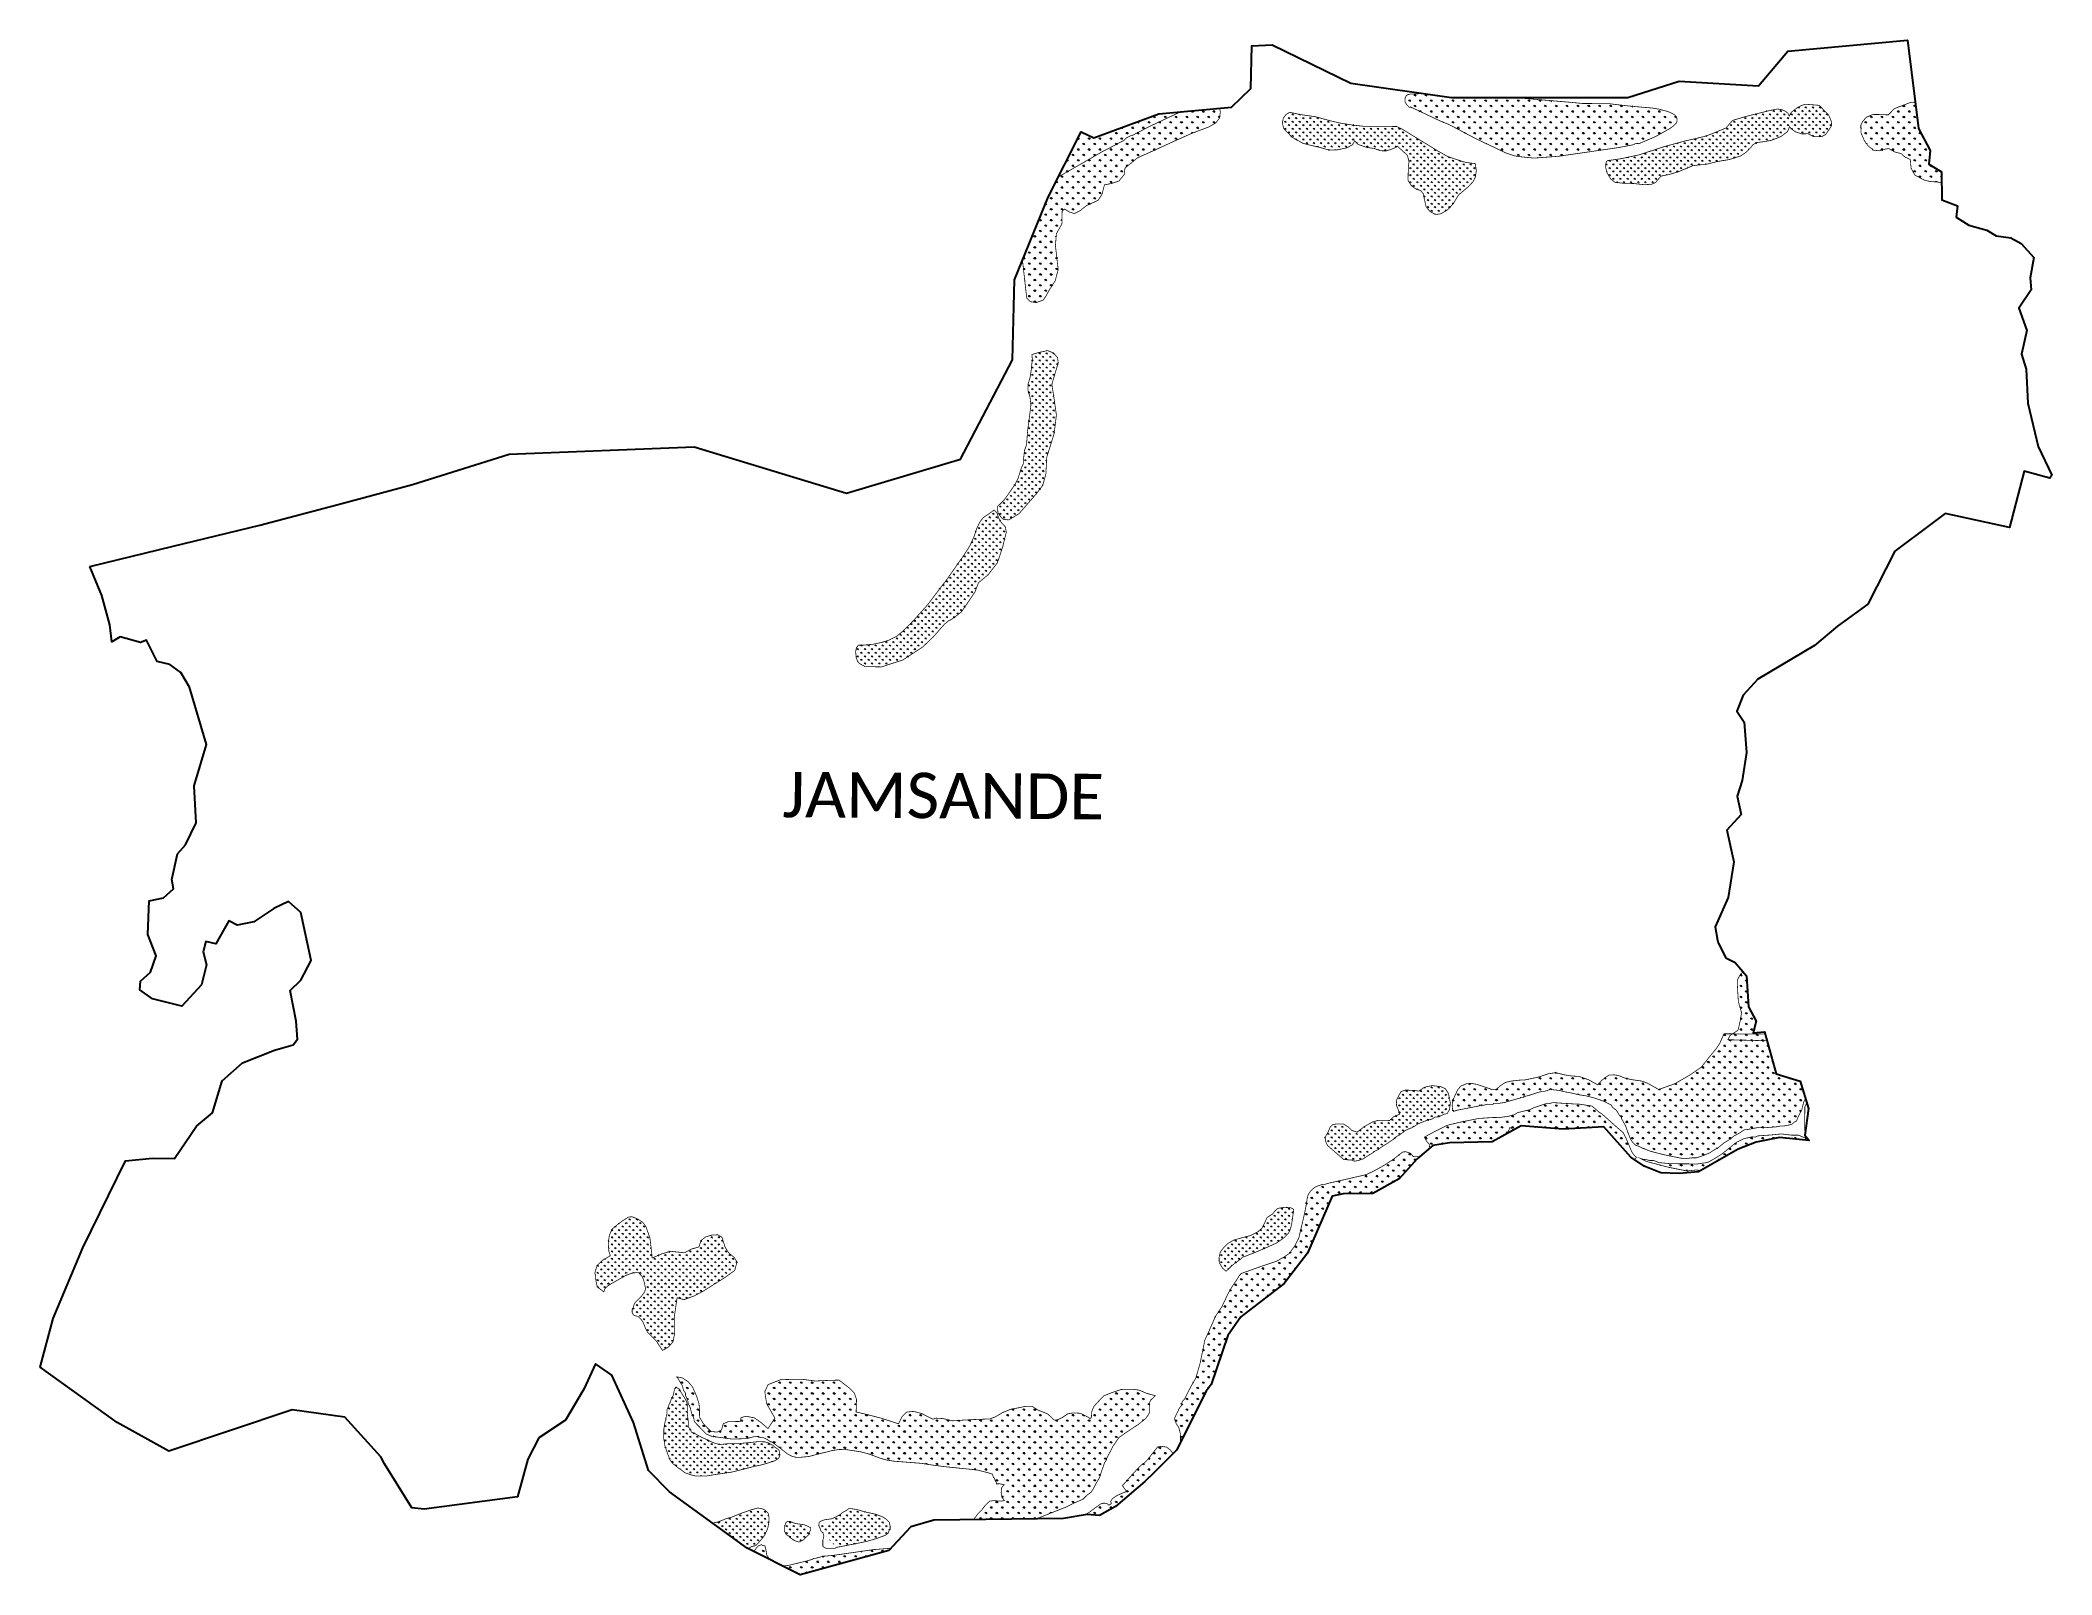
# Model space of a CAD drawing. Header units: metres. Extents: x 325786 to 333768, y 1808927 to 1815015.
import ezdxf

# ---------------------------------------------------------------- set-up
doc = ezdxf.new("R2010")
doc.units = ezdxf.units.M
doc.layers.add('MANGROOVES', color=112, linetype='Continuous')
doc.layers.add('VILLAGE NAME', color=250, linetype='Continuous')

msp = doc.modelspace()

# ---------------------------------------------------------------- texts
at = {"layer": 'VILLAGE NAME', "insert": (328732, 1812112.6), "char_height": 180.345, "attachment_point": 1, "rotation": 359.61391}
msp.add_mtext_dynamic_manual_height_columns('{\\fCalibri|b0|i0|c0|p34;JAMSANDE}', width=1779.605, gutter_width=901.7, heights=[0], dxfattribs=at)

# ---------------------------------------------------------------- linework, layer by layer
at = {"color": 3}
msp.add_lwpolyline([(325983.1, 1812927.6), (326313.2, 1813007.6), (326657.7, 1813091.4), (326982, 1813177.6), (327263, 1813252.2), (327646.2, 1813372.9), (328380.4, 1813401.2), (328985.4, 1813217.6), (329437.4, 1813352.9), (329644, 1813747.1), (329652.6, 1814064.1), (329786.2, 1814393.1), (329916.2, 1814652.2), (329967.2, 1814628.3), (330225.1, 1814722.8), (330513.4, 1814749.1), (330589.4, 1814823.4), (330594, 1814992.9), (330675.1, 1814996.6), (330986.2, 1814845.3), (331385.9, 1814787.6), (332085.4, 1814787.3), (332289.4, 1814853.3), (332604.8, 1814834.2), (332721.2, 1814972.2), (333195.4, 1815015.1), (333239.7, 1814664.9), (333285.2, 1814578.1), (333281, 1814523.3), (333330.7, 1814492.5), (333332.6, 1814381.5), (333394.3, 1814358.1), (333389.5, 1814312.6), (333439, 1814281.6), (333510.1, 1814262.1), (333547.1, 1814238.8), (333606.4, 1814231.5), (333647.4, 1814208.9), (333696.9, 1814153.5), (333682.4, 1814072.7), (333687.1, 1814024.9), (333637.8, 1813951.6), (333669.6, 1813863.2), (333648.4, 1813769.1), (333666.4, 1813709.8), (333673, 1813574.7), (333713.7, 1813403.2), (333768.3, 1813288.8), (333760.8, 1813277.3), (333658.3, 1813305.8), (333600.8, 1813081.6), (333345.5, 1813137.1), (333286.7, 1813093.4), (333145.6, 1812988.3), (333038.2, 1812777.7), (332917.5, 1812690.8), (332826.3, 1812613.4), (332602.3, 1812480.3), (332543.2, 1812417.1), (332518.7, 1812353), (332547.4, 1812309.5), (332557.1, 1812189.7), (332539.8, 1812077.8), (332519.2, 1812016.2), (332536.3, 1811943.7), (332479.4, 1811880.6), (332506, 1811755.3), (332483.9, 1811613.7), (332432.1, 1811497.5), (332442.2, 1811445), (332444.5, 1811433.3), (332474.8, 1811374.4), (332511.3, 1811356.4), (332557.4, 1811302.9), (332565.1, 1811179.3), (332594.9, 1811122.5), (332583.2, 1811076.7), (332628.1, 1811080.9), (332674.6, 1810914), (332770.1, 1810884.4), (332803.4, 1810776), (332787.9, 1810670.5), (332805, 1810649.5), (332688.1, 1810662.1), (332595.6, 1810643.3), (332524.1, 1810615.7), (332366.5, 1810525.7), (332290.1, 1810518.1), (332217.5, 1810521.9), (332150.8, 1810548.2), (332097.5, 1810583.6), (331990.1, 1810703.9), (331829.4, 1810694.5), (331662.1, 1810708), (331547.7, 1810644.2), (331377.9, 1810640.1), (331312.7, 1810629.6), (331250.4, 1810576.8), (331178, 1810497.7), (331074, 1810439.2), (330956.4, 1810438.1), (330912.1, 1810428.6), (330814.9, 1810202.9), (330722, 1810081.8), (330550.7, 1809949.5), (330499.1, 1809875.9), (330433.1, 1809681.9), (330412.3, 1809655.5), (330294.3, 1809420.5), (330205.8, 1809332.5), (330169.1, 1809296), (330052.7, 1809197.3), (329989, 1809161.4), (329940.7, 1809165.1), (329846.8, 1809149.6), (329332.1, 1809142.8), (329240.1, 1809117.3), (329152.7, 1809022.9), (328801.9, 1808926.6), (328591.1, 1809031.7), (328282.3, 1809255.5), (328199.2, 1809339.9), (328140.7, 1809530.5), (328054.7, 1809718.3), (327989.6, 1809763.8), (327943.3, 1809663.3), (327870.5, 1809540.1), (327764.7, 1809470.3), (327720.9, 1809385.1), (327679.4, 1809235.6), (327309.3, 1809187.2), (327260.1, 1809192.3), (327152.5, 1809366.8), (327136.8, 1809394), (326994.9, 1809551.7), (326786.2, 1809580.4), (326295.5, 1809417.3), (326091.6, 1809530.7), (325785.8, 1809750.8), (325837.4, 1809943.4), (325955, 1810223.9), (326123.6, 1810568.3), (326231, 1810578.9), (326318.8, 1810578.2), (326405.5, 1810706), (326469.7, 1810759.1), (326507.7, 1810886), (326588.4, 1810958.2), (326716.1, 1811008.2), (326790.1, 1811028.6), (326806.6, 1811052.2), (326800.8, 1811122.8), (326778, 1811244.1), (326819.8, 1811285.5), (326861.4, 1811363.4), (326819.7, 1811554.8), (326771.1, 1811597.3), (326713.4, 1811570.2), (326633.7, 1811517.1), (326567, 1811503.6), (326533.8, 1811521.3), (326482.4, 1811429.7), (326442.7, 1811439.8), (326432.5, 1811398.4), (326445.7, 1811346.8), (326425.8, 1811267.4), (326347.4, 1811182.4), (326231.9, 1811212.2), (326181.7, 1811247.9), (326183.1, 1811282.3), (326224, 1811317.1), (326245.8, 1811382.7), (326212.3, 1811466.7), (326217.9, 1811601), (326274.6, 1811611.9), (326315.1, 1811647.9), (326307.6, 1811684.9), (326330.7, 1811786.5), (326361.8, 1811823.1), (326404.3, 1811909.8), (326396.7, 1812057.2), (326445.2, 1812220.5), (326377.5, 1812448.6), (326344.3, 1812506.8), (326299.7, 1812538.2), (326250.3, 1812549.6), (326207.3, 1812634.3), (326184.3, 1812624.9), (326103.1, 1812648), (326069.5, 1812627.9), (326061.8, 1812696.2), (326029.7, 1812812.5), (325983.1, 1812927.6)], dxfattribs=at)
at = {"layer": 'MANGROOVES', "linetype": 'Continuous'}
for p, q in [((331220.6, 1814773.3), (331216.5, 1814777.3)), ((331220.6, 1814773.3), (331220.6, 1814779)), ((331220.6, 1814773.3), (331224.6, 1814777.3)), ((331242.1, 1814794.8), (331238.1, 1814798.9)), ((331242.1, 1814751.7), (331238.1, 1814755.8)), ((331242.1, 1814794.8), (331242.1, 1814800.5)), ((331242.1, 1814794.8), (331246.2, 1814798.9)), ((331242.1, 1814751.7), (331242.1, 1814757.4)), ((331242.1, 1814751.7), (331246.2, 1814755.8)), ((331263.7, 1814773.3), (331259.6, 1814777.3)), ((331263.7, 1814773.3), (331263.7, 1814779)), ((331263.7, 1814773.3), (331267.7, 1814777.3)), ((331285.2, 1814794.8), (331281.2, 1814798.9)), ((331285.2, 1814751.7), (331281.2, 1814755.8)), ((331285.2, 1814794.8), (331285.2, 1814800.5)), ((331285.2, 1814794.8), (331289.3, 1814798.9)), ((331285.2, 1814751.7), (331285.2, 1814757.4)), ((331285.2, 1814751.7), (331289.3, 1814755.8)), ((331306.8, 1814773.3), (331302.8, 1814777.3)), ((331306.8, 1814773.3), (331306.8, 1814779)), ((331306.8, 1814773.3), (331310.8, 1814777.3)), ((331328.3, 1814751.7), (331324.3, 1814755.8)), ((331328.3, 1814794.8), (331327.1, 1814796.1)), ((331328.3, 1814794.8), (331328.3, 1814795.9)), ((331328.3, 1814794.8), (331329.3, 1814795.7)), ((331328.3, 1814751.7), (331328.3, 1814757.4)), ((331328.3, 1814751.7), (331332.4, 1814755.8)), ((331349.9, 1814773.3), (331345.9, 1814777.3)), ((331349.9, 1814773.3), (331349.9, 1814779)), ((331349.9, 1814773.3), (331353.9, 1814777.3)), ((331371.5, 1814751.7), (331367.4, 1814755.8)), ((331371.5, 1814751.7), (331371.5, 1814757.4)), ((331371.5, 1814751.7), (331375.5, 1814755.8)), ((331393, 1814773.3), (331389, 1814777.3)), ((331393, 1814773.3), (331393, 1814779)), ((331393, 1814773.3), (331397, 1814777.3)), ((331414.6, 1814751.7), (331410.5, 1814755.8)), ((331414.6, 1814751.7), (331414.6, 1814757.4)), ((331414.6, 1814751.7), (331418.6, 1814755.8)), ((331436.1, 1814773.3), (331432.1, 1814777.3)), ((331436.1, 1814773.3), (331436.1, 1814779)), ((331436.1, 1814773.3), (331440.1, 1814777.3)), ((331457.7, 1814751.7), (331453.6, 1814755.8)), ((331457.7, 1814751.7), (331457.7, 1814757.4)), ((331457.7, 1814751.7), (331461.7, 1814755.8)), ((331479.2, 1814773.3), (331475.2, 1814777.3)), ((331479.2, 1814773.3), (331479.2, 1814779)), ((331479.2, 1814773.3), (331483.3, 1814777.3)), ((331500.8, 1814751.7), (331496.7, 1814755.8)), ((331500.8, 1814751.7), (331500.8, 1814757.4)), ((331500.8, 1814751.7), (331504.8, 1814755.8)), ((331522.3, 1814773.3), (331518.3, 1814777.3)), ((331522.3, 1814773.3), (331522.3, 1814779)), ((331522.3, 1814773.3), (331526.4, 1814777.3)), ((331543.9, 1814751.7), (331539.8, 1814755.8)), ((331543.9, 1814751.7), (331543.9, 1814757.4)), ((331543.9, 1814751.7), (331547.9, 1814755.8)), ((331565.4, 1814773.3), (331561.4, 1814777.3)), ((331565.4, 1814773.3), (331565.4, 1814779)), ((331565.4, 1814773.3), (331569.5, 1814777.3)), ((331587, 1814751.7), (331582.9, 1814755.8)), ((331587, 1814751.7), (331587, 1814757.4)), ((331587, 1814751.7), (331591, 1814755.8)), ((331608.5, 1814773.3), (331604.5, 1814777.3)), ((331608.5, 1814773.3), (331608.5, 1814779)), ((331608.5, 1814773.3), (331612.6, 1814777.3)), ((331630.1, 1814751.7), (331626, 1814755.8)), ((331630.1, 1814751.7), (331630.1, 1814757.4)), ((331630.1, 1814751.7), (331634.1, 1814755.8)), ((331651.6, 1814773.3), (331647.6, 1814777.3)), ((331651.6, 1814773.3), (331651.6, 1814779)), ((331651.6, 1814773.3), (331655.7, 1814777.3)), ((331673.2, 1814751.7), (331669.1, 1814755.8)), ((331673.2, 1814751.7), (331673.2, 1814757.4)), ((331673.2, 1814751.7), (331677.2, 1814755.8)), ((331694.7, 1814773.3), (331690.7, 1814777.3)), ((331694.7, 1814773.3), (331694.7, 1814779)), ((331694.7, 1814773.3), (331698.8, 1814777.3)), ((331716.3, 1814751.7), (331712.3, 1814755.8)), ((331716.3, 1814751.7), (331716.3, 1814757.4)), ((331716.3, 1814751.7), (331720.3, 1814755.8)), ((331737.8, 1814773.3), (331733.8, 1814777.3)), ((331737.8, 1814773.3), (331737.8, 1814779)), ((331737.8, 1814773.3), (331741.9, 1814777.3)), ((331759.4, 1814751.7), (331755.4, 1814755.8)), ((331759.4, 1814751.7), (331759.4, 1814757.4)), ((331759.4, 1814751.7), (331763.4, 1814755.8)), ((331781, 1814773.3), (331778.6, 1814775.6)), ((331781, 1814773.3), (331781, 1814775.4)), ((331781, 1814773.3), (331782.9, 1814775.2)), ((331802.5, 1814751.7), (331798.5, 1814755.8)), ((331802.5, 1814751.7), (331802.5, 1814757.4)), ((331802.5, 1814751.7), (331806.5, 1814755.8)), ((331845.6, 1814751.7), (331841.6, 1814755.8)), ((331845.6, 1814751.7), (331845.6, 1814757.4)), ((331845.6, 1814751.7), (331849.6, 1814755.8)), ((331888.7, 1814751.7), (331884.7, 1814755.8)), ((331888.7, 1814751.7), (331888.7, 1814757.4)), ((331888.7, 1814751.7), (331892.8, 1814755.8)), ((331931.8, 1814751.7), (331927.8, 1814755.8)), ((331931.8, 1814751.7), (331931.8, 1814757.4)), ((331931.8, 1814751.7), (331935.9, 1814755.8)), ((331974.9, 1814751.7), (331970.9, 1814755.8)), ((331974.9, 1814751.7), (331974.9, 1814757.4)), ((331974.9, 1814751.7), (331979, 1814755.8)), ((332018, 1814751.7), (332014, 1814755.8)), ((332018, 1814751.7), (332018, 1814757.4)), ((332018, 1814751.7), (332022.1, 1814755.8)), ((332061.1, 1814751.7), (332057.1, 1814755.8)), ((332061.1, 1814751.7), (332061.1, 1814757.4)), ((332061.1, 1814751.7), (332065.2, 1814755.8)), ((332104.2, 1814751.7), (332103, 1814753)), ((332104.2, 1814751.7), (332104.2, 1814752.9)), ((332104.2, 1814751.7), (332105.3, 1814752.8)), ((332764.5, 1814747.1), (332762.4, 1814749.1)), ((332764.5, 1814747.1), (332764.5, 1814750.3)), ((332764.5, 1814747.1), (332767.1, 1814749.8)), ((332792.7, 1814747.1), (332790.1, 1814749.8)), ((332792.7, 1814747.1), (332792.7, 1814750.9)), ((332792.7, 1814747.1), (332795.4, 1814749.8)), ((332821, 1814747.1), (332818.4, 1814749.8)), ((332821, 1814747.1), (332821, 1814750.9)), ((332821, 1814747.1), (332823.7, 1814749.8)), ((332849.3, 1814747.1), (332846.7, 1814749.8)), ((332849.3, 1814747.1), (332849.3, 1814750.9)), ((332849.3, 1814747.1), (332852, 1814749.8)), ((333181.9, 1814751.7), (333177.8, 1814755.8)), ((333181.9, 1814751.7), (333181.9, 1814757.4)), ((333181.9, 1814751.7), (333185.9, 1814755.8)), ((333225, 1814751.7), (333220.9, 1814755.8)), ((333225, 1814751.7), (333225, 1814757.4)), ((333225, 1814751.7), (333228.3, 1814755)), ((330078.3, 1814665.5), (330075.7, 1814668.1)), ((330078.3, 1814665.5), (330082.3, 1814669.5)), ((330078.3, 1814665.5), (330078.3, 1814669.1)), ((330121.4, 1814665.5), (330117.4, 1814669.5)), ((330121.4, 1814665.5), (330121.4, 1814671.2)), ((330121.4, 1814665.5), (330125.4, 1814669.5)), ((330143, 1814687.1), (330138.9, 1814691.1)), ((330143, 1814687.1), (330143, 1814692.7)), ((330143, 1814687.1), (330147, 1814691.1)), ((330164.5, 1814665.5), (330160.5, 1814669.5)), ((330164.5, 1814665.5), (330164.5, 1814671.2)), ((330164.5, 1814665.5), (330168.5, 1814669.5)), ((330186.1, 1814687.1), (330182, 1814691.1)), ((330186.1, 1814687.1), (330186.1, 1814692.8)), ((330186.1, 1814687.1), (330190.1, 1814691.1)), ((330207.6, 1814708.6), (330203.6, 1814712.6)), ((330207.6, 1814665.5), (330203.6, 1814669.5)), ((330207.6, 1814708.6), (330207.6, 1814714.3)), ((330207.6, 1814708.6), (330211.7, 1814712.6)), ((330207.6, 1814665.5), (330207.6, 1814671.2)), ((330207.6, 1814665.5), (330211.7, 1814669.5)), ((330229.2, 1814687.1), (330225.1, 1814691.1)), ((330229.2, 1814687.1), (330229.2, 1814692.8)), ((330229.2, 1814687.1), (330233.2, 1814691.1)), ((330250.7, 1814708.6), (330246.7, 1814712.6)), ((330250.7, 1814665.5), (330246.7, 1814669.5)), ((330250.7, 1814708.6), (330250.7, 1814714.3)), ((330250.7, 1814708.6), (330254.8, 1814712.6)), ((330250.7, 1814665.5), (330250.7, 1814671.2)), ((330250.7, 1814665.5), (330254.8, 1814669.5)), ((330272.3, 1814687.1), (330268.2, 1814691.1)), ((330272.3, 1814687.1), (330272.3, 1814692.8)), ((330272.3, 1814687.1), (330276.3, 1814691.1)), ((330293.8, 1814708.6), (330289.8, 1814712.6)), ((330293.8, 1814665.5), (330289.8, 1814669.5)), ((330293.8, 1814708.6), (330293.8, 1814714.3)), ((330293.8, 1814708.6), (330297.9, 1814712.6)), ((330293.8, 1814665.5), (330293.8, 1814671.2)), ((330293.8, 1814665.5), (330297.9, 1814669.5)), ((330315.4, 1814687.1), (330311.3, 1814691.1)), ((330315.4, 1814730.2), (330314.5, 1814731)), ((330315.4, 1814730.2), (330316.4, 1814731.2)), ((330315.4, 1814730.2), (330315.4, 1814731.1)), ((330315.4, 1814687.1), (330315.4, 1814692.8)), ((330315.4, 1814687.1), (330319.4, 1814691.1)), ((330336.9, 1814708.6), (330332.9, 1814712.6)), ((330336.9, 1814665.5), (330332.9, 1814669.5)), ((330336.9, 1814708.6), (330336.9, 1814714.3)), ((330336.9, 1814708.6), (330341, 1814712.6)), ((330336.9, 1814665.5), (330336.9, 1814671.2)), ((330336.9, 1814665.5), (330341, 1814669.5)), ((330358.5, 1814730.2), (330354.4, 1814734.2)), ((330358.5, 1814687.1), (330354.4, 1814691.1)), ((330358.5, 1814730.2), (330358.5, 1814735)), ((330358.5, 1814730.2), (330362.5, 1814734.2)), ((330358.5, 1814687.1), (330358.5, 1814692.8)), ((330358.5, 1814687.1), (330362.5, 1814691.1)), ((330380, 1814708.6), (330376, 1814712.6)), ((330380, 1814665.5), (330376, 1814669.5)), ((330380, 1814708.6), (330380, 1814714.3)), ((330380, 1814708.6), (330384.1, 1814712.6)), ((330380, 1814665.5), (330380, 1814671.2)), ((330380, 1814665.5), (330384.1, 1814669.5)), ((330401.6, 1814730.2), (330397.5, 1814734.2)), ((330401.6, 1814687.1), (330397.5, 1814691.1)), ((330401.6, 1814730.2), (330401.6, 1814735.9)), ((330401.6, 1814730.2), (330405.6, 1814734.2)), ((330401.6, 1814687.1), (330401.6, 1814692.8)), ((330401.6, 1814687.1), (330405.6, 1814691.1)), ((330423.1, 1814708.6), (330419.1, 1814712.6)), ((330419.1, 1814669.5), (330419.1, 1814669.5)), ((330423.1, 1814708.6), (330423.1, 1814714.3)), ((330423.1, 1814708.6), (330427.2, 1814712.6)), ((330423.1, 1814671.1), (330423.1, 1814671.2)), ((330444.7, 1814730.2), (330440.6, 1814734.2)), ((330444.7, 1814687.1), (330440.6, 1814691.1)), ((330444.7, 1814730.2), (330444.7, 1814735.9)), ((330444.7, 1814730.2), (330448.7, 1814734.2)), ((330444.7, 1814687.1), (330444.7, 1814692.8)), ((330444.7, 1814687.1), (330448.7, 1814691.1)), ((330466, 1814708.9), (330462.2, 1814712.6)), ((330466.2, 1814710.6), (330466.2, 1814714.3)), ((330728, 1814690.6), (330725.3, 1814693.2)), ((330728, 1814662.3), (330725.3, 1814664.9)), ((330728, 1814690.6), (330728, 1814694.3)), ((330728, 1814690.6), (330730.6, 1814693.2)), ((330728, 1814662.3), (330728, 1814666)), ((330728, 1814662.3), (330730.6, 1814664.9)), ((330742.1, 1814704.7), (330739.5, 1814707.4)), ((330742.1, 1814676.4), (330739.5, 1814679.1)), ((330742.1, 1814704.7), (330742.1, 1814708.5)), ((330742.1, 1814704.7), (330744.8, 1814707.4)), ((330742.1, 1814676.4), (330742.1, 1814680.2)), ((330742.1, 1814676.4), (330744.8, 1814679.1)), ((330756.3, 1814718.8), (330753.6, 1814721.5)), ((330756.3, 1814690.6), (330753.6, 1814693.2)), ((330756.3, 1814662.3), (330753.6, 1814664.9)), ((330756.3, 1814718.8), (330756.3, 1814722.6)), ((330756.3, 1814718.8), (330758.9, 1814721.5)), ((330756.3, 1814690.6), (330756.3, 1814694.3)), ((330756.3, 1814690.6), (330758.9, 1814693.2)), ((330756.3, 1814662.3), (330756.3, 1814666)), ((330756.3, 1814662.3), (330758.9, 1814664.9)), ((330770.4, 1814704.7), (330767.8, 1814707.4)), ((330770.4, 1814676.4), (330767.8, 1814679.1)), ((330770.4, 1814704.7), (330770.4, 1814708.5)), ((330770.4, 1814704.7), (330773.1, 1814707.4)), ((330770.4, 1814676.4), (330770.4, 1814680.2)), ((330770.4, 1814676.4), (330773.1, 1814679.1)), ((330784.6, 1814690.6), (330781.9, 1814693.2)), ((330784.6, 1814662.3), (330781.9, 1814664.9)), ((330784.6, 1814718.8), (330782.5, 1814720.9)), ((330784.6, 1814718.8), (330784.6, 1814720.5)), ((330784.6, 1814718.8), (330785.9, 1814720.2)), ((330784.6, 1814690.6), (330784.6, 1814694.3)), ((330784.6, 1814690.6), (330787.2, 1814693.2)), ((330784.6, 1814662.3), (330784.6, 1814666)), ((330784.6, 1814662.3), (330787.2, 1814664.9)), ((330798.7, 1814704.7), (330796, 1814707.4)), ((330798.7, 1814676.4), (330796, 1814679.1)), ((330798.7, 1814704.7), (330798.7, 1814708.5)), ((330798.7, 1814704.7), (330801.3, 1814707.4)), ((330798.7, 1814676.4), (330798.7, 1814680.2)), ((330798.7, 1814676.4), (330801.3, 1814679.1)), ((330812.8, 1814690.6), (330810.2, 1814693.2)), ((330812.8, 1814662.3), (330810.2, 1814664.9)), ((330812.8, 1814690.6), (330812.8, 1814694.3)), ((330812.8, 1814690.6), (330815.5, 1814693.2)), ((330812.8, 1814662.3), (330812.8, 1814666)), ((330812.8, 1814662.3), (330815.5, 1814664.9)), ((330827, 1814704.7), (330824.3, 1814707.4)), ((330827, 1814676.4), (330824.3, 1814679.1)), ((330827, 1814704.7), (330827, 1814708.5)), ((330827, 1814704.7), (330829.6, 1814707.4)), ((330827, 1814676.4), (330827, 1814680.2)), ((330827, 1814676.4), (330829.6, 1814679.1)), ((330841.1, 1814690.6), (330838.5, 1814693.2)), ((330841.1, 1814662.3), (330838.5, 1814664.9)), ((330841.1, 1814690.6), (330841.1, 1814694.3)), ((330841.1, 1814690.6), (330843.8, 1814693.2)), ((330841.1, 1814662.3), (330841.1, 1814666)), ((330841.1, 1814662.3), (330843.8, 1814664.9)), ((330855.3, 1814704.7), (330852.6, 1814707.4)), ((330855.3, 1814676.4), (330852.6, 1814679.1)), ((330855.3, 1814704.7), (330855.3, 1814708.5)), ((330855.3, 1814704.7), (330857.9, 1814707.4)), ((330855.3, 1814676.4), (330855.3, 1814680.2)), ((330855.3, 1814676.4), (330857.9, 1814679.1)), ((330869.4, 1814690.6), (330866.8, 1814693.2)), ((330869.4, 1814662.3), (330866.8, 1814664.9)), ((330869.4, 1814690.6), (330869.4, 1814694.3)), ((330869.4, 1814690.6), (330872.1, 1814693.2)), ((330869.4, 1814662.3), (330869.4, 1814666)), ((330869.4, 1814662.3), (330872.1, 1814664.9)), ((330883.5, 1814676.4), (330880.9, 1814679.1)), ((330883.5, 1814676.4), (330883.5, 1814680.2)), ((330883.5, 1814676.4), (330886.2, 1814679.1)), ((330897.7, 1814690.6), (330895, 1814693.2)), ((330897.7, 1814662.3), (330895, 1814664.9)), ((330897.7, 1814690.6), (330897.7, 1814694.3)), ((330897.7, 1814690.6), (330900.3, 1814693.2)), ((330897.7, 1814662.3), (330897.7, 1814666)), ((330897.7, 1814662.3), (330900.3, 1814664.9)), ((330911.8, 1814676.4), (330909.2, 1814679.1)), ((330911.8, 1814676.4), (330911.8, 1814680.2)), ((330911.8, 1814676.4), (330914.5, 1814679.1)), ((330926, 1814662.3), (330923.3, 1814664.9)), ((330926, 1814690.6), (330925.9, 1814690.6)), ((330926, 1814690.6), (330926, 1814690.6)), ((330926, 1814690.6), (330926, 1814690.6)), ((330926, 1814662.3), (330926, 1814666)), ((330926, 1814662.3), (330928.6, 1814664.9)), ((330940.1, 1814676.4), (330937.5, 1814679.1)), ((330940.1, 1814676.4), (330940.1, 1814680.2)), ((330940.1, 1814676.4), (330942.8, 1814679.1)), ((330954.3, 1814662.3), (330951.6, 1814664.9)), ((330954.3, 1814662.3), (330954.3, 1814666)), ((330954.3, 1814662.3), (330956.9, 1814664.9)), ((330968.4, 1814676.4), (330965.7, 1814679.1)), ((330968.4, 1814676.4), (330968.4, 1814680.2)), ((330968.4, 1814676.4), (330971.1, 1814679.1)), ((330982.5, 1814662.3), (330979.9, 1814664.9)), ((330982.5, 1814662.3), (330982.5, 1814666)), ((330982.5, 1814662.3), (330985.2, 1814664.9)), ((330996.7, 1814676.4), (330994.8, 1814678.3)), ((330996.7, 1814676.4), (330996.7, 1814678.1)), ((330996.7, 1814676.4), (330998.2, 1814677.9)), ((331010.8, 1814662.3), (331008.2, 1814664.9)), ((331010.8, 1814662.3), (331010.8, 1814666)), ((331010.8, 1814662.3), (331013.5, 1814664.9)), ((331039.1, 1814662.3), (331036.5, 1814664.9)), ((331039.1, 1814662.3), (331039.1, 1814666)), ((331039.1, 1814662.3), (331041.8, 1814664.9)), ((331067.4, 1814662.3), (331064.7, 1814664.9)), ((331067.4, 1814662.3), (331067.4, 1814666)), ((331067.4, 1814662.3), (331070, 1814664.9)), ((331095.7, 1814662.3), (331093, 1814664.9)), ((331095.7, 1814662.3), (331095.7, 1814666)), ((331095.7, 1814662.3), (331098.3, 1814664.9)), ((331124, 1814662.3), (331121.3, 1814664.9)), ((331124, 1814662.3), (331124, 1814666)), ((331124, 1814662.3), (331126.6, 1814664.9)), ((331152.2, 1814662.3), (331149.6, 1814664.9)), ((331152.2, 1814662.3), (331152.2, 1814666)), ((331152.2, 1814662.3), (331154.9, 1814664.9)), ((331180.5, 1814662.3), (331177.9, 1814664.9)), ((331180.5, 1814662.3), (331180.5, 1814666)), ((331180.5, 1814662.3), (331183.2, 1814664.9)), ((331261.2, 1814732.7), (331259.6, 1814734.2)), ((331263.7, 1814731.5), (331263.7, 1814735.9)), ((331264.6, 1814731.1), (331267.7, 1814734.2)), ((331306.8, 1814730.2), (331302.8, 1814734.2)), ((331306.8, 1814730.2), (331306.8, 1814735.9)), ((331306.8, 1814730.2), (331310.8, 1814734.2)), ((331328.3, 1814708.6), (331324.3, 1814712.6)), ((331328.3, 1814708.6), (331328.3, 1814714.3)), ((331328.3, 1814708.6), (331332.4, 1814712.6)), ((331349.9, 1814730.2), (331345.9, 1814734.2)), ((331349.9, 1814730.2), (331349.9, 1814735.9)), ((331349.9, 1814730.2), (331353.9, 1814734.2)), ((331349.9, 1814691.3), (331349.9, 1814692.8)), ((331352.9, 1814690.1), (331353.9, 1814691.1)), ((331371.5, 1814708.6), (331367.4, 1814712.6)), ((331371.5, 1814708.6), (331371.5, 1814714.3)), ((331371.5, 1814708.6), (331375.5, 1814712.6)), ((331393, 1814730.2), (331389, 1814734.2)), ((331393, 1814687.1), (331389, 1814691.1)), ((331393, 1814730.2), (331393, 1814735.9)), ((331393, 1814730.2), (331397, 1814734.2)), ((331393, 1814687.1), (331393, 1814692.8)), ((331393, 1814687.1), (331397, 1814691.1)), ((331414.6, 1814708.6), (331410.5, 1814712.6)), ((331414.6, 1814665.5), (331410.5, 1814669.5)), ((331414.6, 1814708.6), (331414.6, 1814714.3)), ((331414.6, 1814708.6), (331418.6, 1814712.6)), ((331414.6, 1814665.5), (331414.6, 1814671.2)), ((331414.6, 1814665.5), (331418.6, 1814669.5)), ((331436.1, 1814730.2), (331432.1, 1814734.2)), ((331436.1, 1814687.1), (331432.1, 1814691.1)), ((331436.1, 1814730.2), (331436.1, 1814735.9)), ((331436.1, 1814730.2), (331440.1, 1814734.2)), ((331436.1, 1814687.1), (331436.1, 1814692.8)), ((331436.1, 1814687.1), (331440.1, 1814691.1)), ((331457.7, 1814708.6), (331453.6, 1814712.6)), ((331457.7, 1814665.5), (331453.6, 1814669.5)), ((331457.7, 1814708.6), (331457.7, 1814714.3)), ((331457.7, 1814708.6), (331461.7, 1814712.6)), ((331457.7, 1814665.5), (331457.7, 1814671.2)), ((331457.7, 1814665.5), (331461.7, 1814669.5)), ((331479.2, 1814730.2), (331475.2, 1814734.2)), ((331479.2, 1814687.1), (331475.2, 1814691.1)), ((331479.2, 1814730.2), (331479.2, 1814735.9)), ((331479.2, 1814730.2), (331483.3, 1814734.2)), ((331479.2, 1814687.1), (331479.2, 1814692.8)), ((331479.2, 1814687.1), (331483.3, 1814691.1)), ((331500.8, 1814708.6), (331496.7, 1814712.6)), ((331500.8, 1814665.5), (331496.7, 1814669.5)), ((331500.8, 1814708.6), (331500.8, 1814714.3)), ((331500.8, 1814708.6), (331504.8, 1814712.6)), ((331500.8, 1814665.5), (331500.8, 1814671.2)), ((331500.8, 1814665.5), (331504.8, 1814669.5)), ((331522.3, 1814730.2), (331518.3, 1814734.2)), ((331522.3, 1814687.1), (331518.3, 1814691.1)), ((331522.3, 1814730.2), (331522.3, 1814735.9)), ((331522.3, 1814730.2), (331526.4, 1814734.2)), ((331522.3, 1814687.1), (331522.3, 1814692.8)), ((331522.3, 1814687.1), (331526.4, 1814691.1)), ((331543.9, 1814708.6), (331539.8, 1814712.6)), ((331543.9, 1814665.5), (331539.8, 1814669.5)), ((331543.9, 1814708.6), (331543.9, 1814714.3)), ((331543.9, 1814708.6), (331547.9, 1814712.6)), ((331543.9, 1814665.5), (331543.9, 1814671.2)), ((331543.9, 1814665.5), (331547.9, 1814669.5)), ((331565.4, 1814730.2), (331561.4, 1814734.2)), ((331565.4, 1814687.1), (331561.4, 1814691.1)), ((331565.4, 1814730.2), (331565.4, 1814735.9)), ((331565.4, 1814730.2), (331569.5, 1814734.2)), ((331565.4, 1814687.1), (331565.4, 1814692.8)), ((331565.4, 1814687.1), (331569.5, 1814691.1)), ((331587, 1814708.6), (331582.9, 1814712.6)), ((331587, 1814665.5), (331582.9, 1814669.5)), ((331587, 1814708.6), (331587, 1814714.3)), ((331587, 1814708.6), (331591, 1814712.6)), ((331587, 1814665.5), (331587, 1814671.2)), ((331587, 1814665.5), (331591, 1814669.5)), ((331608.5, 1814730.2), (331604.5, 1814734.2)), ((331608.5, 1814687.1), (331604.5, 1814691.1)), ((331608.5, 1814730.2), (331608.5, 1814735.9)), ((331608.5, 1814730.2), (331612.6, 1814734.2)), ((331608.5, 1814687.1), (331608.5, 1814692.8)), ((331608.5, 1814687.1), (331612.6, 1814691.1)), ((331630.1, 1814708.6), (331626, 1814712.6)), ((331630.1, 1814665.5), (331626, 1814669.5)), ((331630.1, 1814708.6), (331630.1, 1814714.3)), ((331630.1, 1814708.6), (331634.1, 1814712.6)), ((331630.1, 1814665.5), (331630.1, 1814671.2)), ((331630.1, 1814665.5), (331634.1, 1814669.5)), ((331651.6, 1814730.2), (331647.6, 1814734.2)), ((331651.6, 1814687.1), (331647.6, 1814691.1)), ((331651.6, 1814730.2), (331651.6, 1814735.9)), ((331651.6, 1814730.2), (331655.7, 1814734.2)), ((331651.6, 1814687.1), (331651.6, 1814692.8)), ((331651.6, 1814687.1), (331655.7, 1814691.1)), ((331673.2, 1814708.6), (331669.1, 1814712.6)), ((331673.2, 1814665.5), (331669.1, 1814669.5)), ((331673.2, 1814708.6), (331673.2, 1814714.3)), ((331673.2, 1814708.6), (331677.2, 1814712.6)), ((331673.2, 1814665.5), (331673.2, 1814671.2)), ((331673.2, 1814665.5), (331677.2, 1814669.5)), ((331694.7, 1814730.2), (331690.7, 1814734.2)), ((331694.7, 1814687.1), (331690.7, 1814691.1)), ((331694.7, 1814730.2), (331694.7, 1814735.9)), ((331694.7, 1814730.2), (331698.8, 1814734.2)), ((331694.7, 1814687.1), (331694.7, 1814692.8)), ((331694.7, 1814687.1), (331698.8, 1814691.1)), ((331716.3, 1814708.6), (331712.3, 1814712.6)), ((331716.3, 1814665.5), (331712.3, 1814669.5)), ((331716.3, 1814708.6), (331716.3, 1814714.3)), ((331716.3, 1814708.6), (331720.3, 1814712.6)), ((331716.3, 1814665.5), (331716.3, 1814671.2)), ((331716.3, 1814665.5), (331720.3, 1814669.5)), ((331737.8, 1814730.2), (331733.8, 1814734.2)), ((331737.8, 1814687.1), (331733.8, 1814691.1)), ((331737.8, 1814730.2), (331737.8, 1814735.9)), ((331737.8, 1814730.2), (331741.9, 1814734.2)), ((331737.8, 1814687.1), (331737.8, 1814692.8)), ((331737.8, 1814687.1), (331741.9, 1814691.1)), ((331759.4, 1814708.6), (331755.4, 1814712.6)), ((331759.4, 1814665.5), (331755.4, 1814669.5)), ((331759.4, 1814708.6), (331759.4, 1814714.3)), ((331759.4, 1814708.6), (331763.4, 1814712.6)), ((331759.4, 1814665.5), (331759.4, 1814671.2)), ((331759.4, 1814665.5), (331763.4, 1814669.5)), ((331781, 1814730.2), (331776.9, 1814734.2)), ((331781, 1814687.1), (331776.9, 1814691.1)), ((331781, 1814730.2), (331781, 1814735.9)), ((331781, 1814730.2), (331785, 1814734.2)), ((331781, 1814687.1), (331781, 1814692.8)), ((331781, 1814687.1), (331785, 1814691.1)), ((331802.5, 1814708.6), (331798.5, 1814712.6)), ((331802.5, 1814665.5), (331798.5, 1814669.5)), ((331802.5, 1814708.6), (331802.5, 1814714.3)), ((331802.5, 1814708.6), (331806.5, 1814712.6)), ((331802.5, 1814665.5), (331802.5, 1814671.2)), ((331802.5, 1814665.5), (331806.5, 1814669.5)), ((331824.1, 1814730.2), (331820, 1814734.2)), ((331824.1, 1814687.1), (331820, 1814691.1)), ((331824.1, 1814730.2), (331824.1, 1814735.9)), ((331824.1, 1814730.2), (331828.1, 1814734.2)), ((331824.1, 1814687.1), (331824.1, 1814692.8)), ((331824.1, 1814687.1), (331828.1, 1814691.1)), ((331845.6, 1814708.6), (331841.6, 1814712.6)), ((331845.6, 1814665.5), (331841.6, 1814669.5)), ((331845.6, 1814708.6), (331845.6, 1814714.3)), ((331845.6, 1814708.6), (331849.6, 1814712.6)), ((331845.6, 1814665.5), (331845.6, 1814671.2)), ((331845.6, 1814665.5), (331849.6, 1814669.5)), ((331867.2, 1814730.2), (331863.1, 1814734.2)), ((331867.2, 1814687.1), (331863.1, 1814691.1)), ((331867.2, 1814730.2), (331867.2, 1814735.9)), ((331867.2, 1814730.2), (331871.2, 1814734.2)), ((331867.2, 1814687.1), (331867.2, 1814692.8)), ((331867.2, 1814687.1), (331871.2, 1814691.1)), ((331888.7, 1814708.6), (331884.7, 1814712.6)), ((331888.7, 1814665.5), (331884.7, 1814669.5)), ((331888.7, 1814708.6), (331888.7, 1814714.3)), ((331888.7, 1814708.6), (331892.8, 1814712.6)), ((331888.7, 1814665.5), (331888.7, 1814671.2)), ((331888.7, 1814665.5), (331892.8, 1814669.5)), ((331910.3, 1814730.2), (331906.2, 1814734.2)), ((331910.3, 1814687.1), (331906.2, 1814691.1)), ((331910.3, 1814730.2), (331910.3, 1814735.9)), ((331910.3, 1814730.2), (331914.3, 1814734.2)), ((331910.3, 1814687.1), (331910.3, 1814692.8)), ((331910.3, 1814687.1), (331914.3, 1814691.1)), ((331931.8, 1814708.6), (331927.8, 1814712.6)), ((331931.8, 1814665.5), (331927.8, 1814669.5)), ((331931.8, 1814708.6), (331931.8, 1814714.3)), ((331931.8, 1814708.6), (331935.9, 1814712.6)), ((331931.8, 1814665.5), (331931.8, 1814671.2)), ((331931.8, 1814665.5), (331935.9, 1814669.5)), ((331953.4, 1814730.2), (331949.3, 1814734.2)), ((331953.4, 1814687.1), (331949.3, 1814691.1)), ((331953.4, 1814730.2), (331953.4, 1814735.9)), ((331953.4, 1814730.2), (331957.4, 1814734.2)), ((331953.4, 1814687.1), (331953.4, 1814692.8)), ((331953.4, 1814687.1), (331957.4, 1814691.1)), ((331974.9, 1814708.6), (331970.9, 1814712.6)), ((331974.9, 1814665.5), (331970.9, 1814669.5)), ((331974.9, 1814708.6), (331974.9, 1814714.3)), ((331974.9, 1814708.6), (331979, 1814712.6)), ((331974.9, 1814665.5), (331974.9, 1814671.2)), ((331974.9, 1814665.5), (331979, 1814669.5)), ((331996.5, 1814730.2), (331992.4, 1814734.2)), ((331996.5, 1814687.1), (331992.4, 1814691.1)), ((331996.5, 1814730.2), (331996.5, 1814735.9)), ((331996.5, 1814730.2), (332000.5, 1814734.2)), ((331996.5, 1814687.1), (331996.5, 1814692.8)), ((331996.5, 1814687.1), (332000.5, 1814691.1)), ((332018, 1814708.6), (332014, 1814712.6)), ((332018, 1814665.5), (332014, 1814669.5)), ((332018, 1814708.6), (332018, 1814714.3)), ((332018, 1814708.6), (332022.1, 1814712.6)), ((332018, 1814665.5), (332018, 1814671.2)), ((332018, 1814665.5), (332022.1, 1814669.5)), ((332039.6, 1814730.2), (332035.5, 1814734.2)), ((332039.6, 1814687.1), (332035.5, 1814691.1)), ((332039.6, 1814730.2), (332039.6, 1814735.9)), ((332039.6, 1814730.2), (332043.6, 1814734.2)), ((332039.6, 1814687.1), (332039.6, 1814692.8)), ((332039.6, 1814687.1), (332043.6, 1814691.1)), ((332061.1, 1814708.6), (332057.1, 1814712.6)), ((332061.1, 1814665.5), (332057.1, 1814669.5)), ((332061.1, 1814708.6), (332061.1, 1814714.3)), ((332061.1, 1814708.6), (332065.2, 1814712.6)), ((332061.1, 1814665.5), (332061.1, 1814671.2)), ((332061.1, 1814665.5), (332065.2, 1814669.5)), ((332082.7, 1814730.2), (332078.6, 1814734.2)), ((332082.7, 1814687.1), (332078.6, 1814691.1)), ((332082.7, 1814730.2), (332082.7, 1814735.9)), ((332082.7, 1814730.2), (332086.7, 1814734.2)), ((332082.7, 1814687.1), (332082.7, 1814692.8)), ((332082.7, 1814687.1), (332086.7, 1814691.1)), ((332104.2, 1814708.6), (332100.2, 1814712.6)), ((332104.2, 1814665.5), (332100.2, 1814669.5)), ((332104.2, 1814708.6), (332104.2, 1814714.3)), ((332104.2, 1814708.6), (332108.3, 1814712.6)), ((332104.2, 1814665.5), (332104.2, 1814671.2)), ((332104.2, 1814665.5), (332108.3, 1814669.5)), ((332125.8, 1814730.2), (332121.8, 1814734.2)), ((332125.8, 1814687.1), (332121.8, 1814691.1)), ((332125.8, 1814730.2), (332125.8, 1814735.9)), ((332125.8, 1814730.2), (332129.8, 1814734.2)), ((332125.8, 1814687.1), (332125.8, 1814692.8)), ((332125.8, 1814687.1), (332129.8, 1814691.1)), ((332147.3, 1814708.6), (332143.3, 1814712.6)), ((332147.3, 1814665.5), (332143.3, 1814669.5)), ((332147.3, 1814708.6), (332147.3, 1814714.3)), ((332147.3, 1814708.6), (332151.4, 1814712.6)), ((332147.3, 1814665.5), (332147.3, 1814671.2)), ((332147.3, 1814665.5), (332151.4, 1814669.5)), ((332168.9, 1814730.2), (332164.9, 1814734.2)), ((332168.9, 1814687.1), (332164.9, 1814691.1)), ((332168.9, 1814730.2), (332168.9, 1814735.9)), ((332168.9, 1814730.2), (332172.9, 1814734.2)), ((332168.9, 1814687.1), (332168.9, 1814692.8)), ((332168.9, 1814687.1), (332172.9, 1814691.1)), ((332190.5, 1814708.6), (332186.4, 1814712.6)), ((332190.5, 1814665.5), (332186.4, 1814669.5)), ((332190.5, 1814708.6), (332190.5, 1814714.3)), ((332190.5, 1814708.6), (332194.5, 1814712.6)), ((332190.5, 1814665.5), (332190.5, 1814671.2)), ((332190.5, 1814665.5), (332194.5, 1814669.5)), ((332212, 1814730.2), (332208, 1814734.2)), ((332212, 1814687.1), (332208, 1814691.1)), ((332212, 1814730.2), (332212, 1814735.9)), ((332212, 1814730.2), (332216, 1814734.2)), ((332212, 1814687.1), (332212, 1814692.8)), ((332212, 1814687.1), (332216, 1814691.1)), ((332233.6, 1814708.6), (332229.5, 1814712.6)), ((332233.6, 1814665.5), (332229.5, 1814669.5)), ((332233.6, 1814708.6), (332233.6, 1814714.3)), ((332233.6, 1814708.6), (332237.6, 1814712.6)), ((332233.6, 1814665.5), (332233.6, 1814671.2)), ((332233.6, 1814665.5), (332237.6, 1814669.5)), ((332255.1, 1814687.1), (332251.1, 1814691.1)), ((332255.1, 1814687.1), (332255.1, 1814692.8)), ((332255.1, 1814687.1), (332259.1, 1814691.1)), ((332276.7, 1814708.6), (332272.6, 1814712.6)), ((332276.7, 1814708.6), (332276.7, 1814713.2)), ((332276.7, 1814708.6), (332278.3, 1814710.2)), ((332481.6, 1814662.3), (332479, 1814664.9)), ((332481.6, 1814662.3), (332481.6, 1814666)), ((332481.6, 1814662.3), (332484.3, 1814664.9)), ((332495.8, 1814676.4), (332493.1, 1814679.1)), ((332495.8, 1814676.4), (332495.8, 1814680.2)), ((332495.8, 1814676.4), (332498.4, 1814679.1)), ((332509.9, 1814690.6), (332507.2, 1814693.2)), ((332509.9, 1814662.3), (332507.2, 1814664.9)), ((332509.9, 1814690.6), (332509.9, 1814694.3)), ((332509.9, 1814690.6), (332512.5, 1814693.2)), ((332509.9, 1814662.3), (332509.9, 1814666)), ((332509.9, 1814662.3), (332512.5, 1814664.9)), ((332524, 1814676.4), (332521.4, 1814679.1)), ((332524, 1814676.4), (332524, 1814680.2)), ((332524, 1814676.4), (332526.7, 1814679.1)), ((332538.2, 1814690.6), (332535.5, 1814693.2)), ((332538.2, 1814662.3), (332535.5, 1814664.9)), ((332538.2, 1814690.6), (332538.2, 1814694.3)), ((332538.2, 1814690.6), (332540.8, 1814693.2)), ((332538.2, 1814662.3), (332538.2, 1814666)), ((332538.2, 1814662.3), (332540.8, 1814664.9)), ((332552.3, 1814704.7), (332549.7, 1814707.4)), ((332552.3, 1814676.4), (332549.7, 1814679.1)), ((332552.3, 1814704.7), (332552.3, 1814708.5)), ((332552.3, 1814704.7), (332555, 1814707.4)), ((332552.3, 1814676.4), (332552.3, 1814680.2)), ((332552.3, 1814676.4), (332555, 1814679.1)), ((332566.5, 1814690.6), (332563.8, 1814693.2)), ((332566.5, 1814662.3), (332563.8, 1814664.9)), ((332566.5, 1814690.6), (332566.5, 1814694.3)), ((332566.5, 1814690.6), (332569.1, 1814693.2)), ((332566.5, 1814662.3), (332566.5, 1814666)), ((332566.5, 1814662.3), (332569.1, 1814664.9)), ((332580.6, 1814704.7), (332578, 1814707.4)), ((332580.6, 1814676.4), (332578, 1814679.1)), ((332580.6, 1814704.7), (332580.6, 1814708.5)), ((332580.6, 1814704.7), (332583.3, 1814707.4)), ((332580.6, 1814676.4), (332580.6, 1814680.2)), ((332580.6, 1814676.4), (332583.3, 1814679.1)), ((332594.7, 1814718.8), (332592.1, 1814721.5)), ((332594.7, 1814690.6), (332592.1, 1814693.2)), ((332594.7, 1814662.3), (332592.1, 1814664.9)), ((332594.7, 1814718.8), (332594.7, 1814722.6)), ((332594.7, 1814718.8), (332597.4, 1814721.5)), ((332594.7, 1814690.6), (332594.7, 1814694.3)), ((332594.7, 1814690.6), (332597.4, 1814693.2)), ((332594.7, 1814662.3), (332594.7, 1814666)), ((332594.7, 1814662.3), (332597.4, 1814664.9)), ((332608.9, 1814704.7), (332606.2, 1814707.4)), ((332608.9, 1814676.4), (332606.2, 1814679.1)), ((332608.9, 1814704.7), (332608.9, 1814708.5)), ((332608.9, 1814704.7), (332611.5, 1814707.4)), ((332608.9, 1814676.4), (332608.9, 1814680.2)), ((332608.9, 1814676.4), (332611.5, 1814679.1)), ((332623, 1814718.8), (332620.4, 1814721.5)), ((332623, 1814690.6), (332620.4, 1814693.2)), ((332623, 1814662.3), (332620.4, 1814664.9)), ((332623, 1814718.8), (332623, 1814722.6)), ((332623, 1814718.8), (332625.7, 1814721.5)), ((332623, 1814690.6), (332623, 1814694.3)), ((332623, 1814690.6), (332625.7, 1814693.2)), ((332623, 1814662.3), (332623, 1814666)), ((332623, 1814662.3), (332625.7, 1814664.9)), ((332637.2, 1814704.7), (332634.5, 1814707.4)), ((332637.2, 1814676.4), (332634.5, 1814679.1)), ((332637.2, 1814733), (332636.9, 1814733.3)), ((332637.2, 1814733), (332637.6, 1814733.4)), ((332637.2, 1814733), (332637.2, 1814733.3)), ((332637.2, 1814704.7), (332637.2, 1814708.5)), ((332637.2, 1814704.7), (332639.8, 1814707.4)), ((332637.2, 1814676.4), (332637.2, 1814680.2)), ((332637.2, 1814676.4), (332639.8, 1814679.1)), ((332651.3, 1814718.8), (332648.7, 1814721.5)), ((332651.3, 1814690.6), (332648.7, 1814693.2)), ((332651.3, 1814662.3), (332648.7, 1814664.9)), ((332651.3, 1814718.8), (332651.3, 1814722.6)), ((332651.3, 1814718.8), (332654, 1814721.5)), ((332651.3, 1814690.6), (332651.3, 1814694.3)), ((332651.3, 1814690.6), (332654, 1814693.2)), ((332651.3, 1814662.3), (332651.3, 1814666)), ((332651.3, 1814662.3), (332654, 1814664.9)), ((332665.5, 1814733), (332662.8, 1814735.6)), ((332665.5, 1814704.7), (332662.8, 1814707.4)), ((332665.5, 1814676.4), (332662.8, 1814679.1)), ((332665.5, 1814733), (332665.5, 1814736.7)), ((332665.5, 1814733), (332668.1, 1814735.6)), ((332665.5, 1814704.7), (332665.5, 1814708.5)), ((332665.5, 1814704.7), (332668.1, 1814707.4)), ((332665.5, 1814676.4), (332665.5, 1814680.2)), ((332665.5, 1814676.4), (332668.1, 1814679.1)), ((332679.6, 1814718.8), (332676.9, 1814721.5)), ((332679.6, 1814690.6), (332676.9, 1814693.2)), ((332679.6, 1814662.3), (332676.9, 1814664.9)), ((332679.6, 1814718.8), (332679.6, 1814722.6)), ((332679.6, 1814718.8), (332682.3, 1814721.5)), ((332679.6, 1814690.6), (332679.6, 1814694.3)), ((332679.6, 1814690.6), (332682.3, 1814693.2)), ((332679.6, 1814662.3), (332679.6, 1814666)), ((332679.6, 1814662.3), (332682.3, 1814664.9)), ((332693.7, 1814733), (332691.1, 1814735.6)), ((332693.7, 1814704.7), (332691.1, 1814707.4)), ((332693.7, 1814676.4), (332691.1, 1814679.1)), ((332693.7, 1814733), (332693.7, 1814736.7)), ((332693.7, 1814733), (332696.4, 1814735.6)), ((332693.7, 1814704.7), (332693.7, 1814708.5)), ((332693.7, 1814704.7), (332696.4, 1814707.4)), ((332693.7, 1814676.4), (332693.7, 1814680.2)), ((332693.7, 1814676.4), (332696.4, 1814679.1)), ((332707.9, 1814718.8), (332705.2, 1814721.5)), ((332707.9, 1814690.6), (332705.2, 1814693.2)), ((332707.9, 1814662.3), (332705.2, 1814664.9)), ((332707.9, 1814718.8), (332707.9, 1814722.6)), ((332707.9, 1814718.8), (332710.5, 1814721.5)), ((332707.9, 1814690.6), (332707.9, 1814694.3)), ((332707.9, 1814690.6), (332710.5, 1814693.2)), ((332707.9, 1814662.3), (332707.9, 1814666)), ((332707.9, 1814662.3), (332710.5, 1814664.9)), ((332722, 1814704.7), (332719.4, 1814707.4)), ((332722, 1814676.4), (332719.4, 1814679.1)), ((332722, 1814704.7), (332722, 1814708.5)), ((332722, 1814704.7), (332724.7, 1814707.4)), ((332722, 1814676.4), (332722, 1814680.2)), ((332722, 1814676.4), (332724.7, 1814679.1)), ((332736.2, 1814718.8), (332733.5, 1814721.5)), ((332736.2, 1814690.6), (332733.5, 1814693.2)), ((332733.6, 1814664.8), (332733.5, 1814664.9)), ((332736.2, 1814718.8), (332736.2, 1814722.6)), ((332736.2, 1814718.8), (332738.8, 1814721.5)), ((332736.2, 1814690.6), (332736.2, 1814694.3)), ((332736.2, 1814690.6), (332738.8, 1814693.2)), ((332736.2, 1814662.9), (332736.2, 1814666)), ((332736.5, 1814662.6), (332738.8, 1814664.9)), ((332750.3, 1814733), (332747.7, 1814735.6)), ((332750.3, 1814704.7), (332747.7, 1814707.4)), ((332750.3, 1814676.4), (332747.7, 1814679.1)), ((332750.3, 1814733), (332750.3, 1814736.7)), ((332750.3, 1814733), (332753, 1814735.6)), ((332750.3, 1814704.7), (332750.3, 1814708.5)), ((332750.3, 1814704.7), (332753, 1814707.4)), ((332750.3, 1814676.4), (332750.3, 1814680.2)), ((332750.3, 1814676.4), (332753, 1814679.1)), ((332764.5, 1814718.8), (332761.8, 1814721.5)), ((332764.5, 1814690.6), (332761.8, 1814693.2)), ((332764.5, 1814662.3), (332761.8, 1814664.9)), ((332764.5, 1814718.8), (332764.5, 1814722.6)), ((332764.5, 1814718.8), (332767.1, 1814721.5)), ((332764.5, 1814690.6), (332764.5, 1814694.3)), ((332764.5, 1814690.6), (332767.1, 1814693.2)), ((332764.5, 1814662.3), (332764.5, 1814666)), ((332764.5, 1814662.3), (332767.1, 1814664.9)), ((332778.6, 1814733), (332775.9, 1814735.6)), ((332778.6, 1814704.7), (332775.9, 1814707.4)), ((332778.6, 1814676.4), (332775.9, 1814679.1)), ((332778.6, 1814733), (332778.6, 1814736.7)), ((332778.6, 1814733), (332781.2, 1814735.6)), ((332778.6, 1814704.7), (332778.6, 1814708.5)), ((332778.6, 1814704.7), (332781.2, 1814707.4)), ((332778.6, 1814676.4), (332778.6, 1814680.2)), ((332778.6, 1814676.4), (332781.2, 1814679.1)), ((332792.7, 1814718.8), (332790.1, 1814721.5)), ((332792.7, 1814690.6), (332790.1, 1814693.2)), ((332792.7, 1814662.3), (332790.1, 1814664.9)), ((332792.7, 1814718.8), (332792.7, 1814722.6)), ((332792.7, 1814718.8), (332795.4, 1814721.5)), ((332792.7, 1814690.6), (332792.7, 1814694.3)), ((332792.7, 1814690.6), (332795.4, 1814693.2)), ((332792.7, 1814662.3), (332792.7, 1814666)), ((332792.7, 1814662.3), (332795.4, 1814664.9)), ((332806.9, 1814733), (332804.2, 1814735.6)), ((332806.9, 1814704.7), (332804.2, 1814707.4)), ((332806.9, 1814676.4), (332804.2, 1814679.1)), ((332806.9, 1814733), (332806.9, 1814736.7)), ((332806.9, 1814733), (332809.5, 1814735.6)), ((332806.9, 1814704.7), (332806.9, 1814708.5)), ((332806.9, 1814704.7), (332809.5, 1814707.4)), ((332806.9, 1814676.4), (332806.9, 1814680.2)), ((332806.9, 1814676.4), (332809.5, 1814679.1)), ((332821, 1814718.8), (332818.4, 1814721.5)), ((332821, 1814690.6), (332818.4, 1814693.2)), ((332821, 1814662.3), (332818.4, 1814664.9)), ((332821, 1814718.8), (332821, 1814722.6)), ((332821, 1814718.8), (332823.7, 1814721.5)), ((332821, 1814690.6), (332821, 1814694.3)), ((332821, 1814690.6), (332823.7, 1814693.2)), ((332821, 1814662.3), (332821, 1814666)), ((332821, 1814662.3), (332823.7, 1814664.9)), ((332835.2, 1814733), (332832.5, 1814735.6)), ((332835.2, 1814704.7), (332832.5, 1814707.4)), ((332835.2, 1814676.4), (332832.5, 1814679.1)), ((332835.2, 1814733), (332835.2, 1814736.7)), ((332835.2, 1814733), (332837.8, 1814735.6)), ((332835.2, 1814704.7), (332835.2, 1814708.5)), ((332835.2, 1814704.7), (332837.8, 1814707.4)), ((332835.2, 1814676.4), (332835.2, 1814680.2)), ((332835.2, 1814676.4), (332837.8, 1814679.1)), ((332849.3, 1814718.8), (332846.7, 1814721.5)), ((332849.3, 1814690.6), (332846.7, 1814693.2)), ((332849.3, 1814662.3), (332846.7, 1814664.9)), ((332849.3, 1814718.8), (332849.3, 1814722.6)), ((332849.3, 1814718.8), (332852, 1814721.5)), ((332849.3, 1814690.6), (332849.3, 1814694.3)), ((332849.3, 1814690.6), (332852, 1814693.2)), ((332849.3, 1814662.3), (332849.3, 1814666)), ((332849.3, 1814662.3), (332852, 1814664.9)), ((332863.4, 1814733), (332860.8, 1814735.6)), ((332863.4, 1814704.7), (332860.8, 1814707.4)), ((332863.4, 1814676.4), (332860.8, 1814679.1)), ((332863.4, 1814733), (332863.4, 1814736.7)), ((332863.4, 1814733), (332866, 1814735.5)), ((332863.4, 1814704.7), (332863.4, 1814708.5)), ((332863.4, 1814704.7), (332866.1, 1814707.4)), ((332863.4, 1814676.4), (332863.4, 1814680.2)), ((332863.4, 1814676.4), (332866.1, 1814679.1)), ((332877.6, 1814718.8), (332874.9, 1814721.5)), ((332877.6, 1814690.6), (332874.9, 1814693.2)), ((332877.6, 1814662.3), (332874.9, 1814664.9)), ((332877.6, 1814718.8), (332877.6, 1814722.6)), ((332877.6, 1814718.8), (332880.1, 1814721.3)), ((332877.6, 1814690.6), (332877.6, 1814694.3)), ((332877.6, 1814690.6), (332880.2, 1814693.2)), ((332877.6, 1814662.3), (332877.6, 1814666)), ((332877.6, 1814662.3), (332880.2, 1814664.9)), ((332891.7, 1814676.4), (332889.1, 1814679.1)), ((332891.7, 1814676.4), (332891.7, 1814680.2)), ((332891.7, 1814676.4), (332894.4, 1814679.1)), ((333010.8, 1814666.8), (333013.5, 1814669.5)), ((333031, 1814687.1), (333027, 1814691.1)), ((333031, 1814687.1), (333031, 1814692.8)), ((333031, 1814687.1), (333035, 1814691.1)), ((333052.6, 1814708.6), (333048.5, 1814712.6)), ((333052.6, 1814665.5), (333048.5, 1814669.5)), ((333052.6, 1814708.6), (333052.6, 1814714.3)), ((333052.6, 1814708.6), (333056.6, 1814712.6)), ((333052.6, 1814665.5), (333052.6, 1814671.2)), ((333052.6, 1814665.5), (333056.6, 1814669.5)), ((333074.1, 1814687.1), (333070.1, 1814691.1)), ((333074.1, 1814687.1), (333074.1, 1814692.8)), ((333074.1, 1814687.1), (333078.1, 1814691.1)), ((333095.7, 1814708.6), (333091.6, 1814712.6)), ((333095.7, 1814665.5), (333091.6, 1814669.5)), ((333095.7, 1814708.6), (333095.7, 1814714.3)), ((333095.7, 1814708.6), (333099.7, 1814712.6)), ((333095.7, 1814665.5), (333095.7, 1814671.2)), ((333095.7, 1814665.5), (333099.7, 1814669.5)), ((333117.2, 1814687.1), (333113.2, 1814691.1)), ((333117.2, 1814687.1), (333117.2, 1814692.8)), ((333117.2, 1814687.1), (333121.3, 1814691.1)), ((333138.8, 1814708.6), (333134.7, 1814712.6)), ((333138.8, 1814665.5), (333134.7, 1814669.5)), ((333138.8, 1814708.6), (333138.8, 1814714.3)), ((333138.8, 1814708.6), (333142.8, 1814712.6)), ((333138.8, 1814665.5), (333138.8, 1814671.2)), ((333138.8, 1814665.5), (333142.8, 1814669.5)), ((333160.3, 1814730.2), (333156.3, 1814734.2)), ((333160.3, 1814687.1), (333156.3, 1814691.1)), ((333160.3, 1814730.2), (333160.3, 1814735.9)), ((333160.3, 1814730.2), (333164.4, 1814734.2)), ((333160.3, 1814687.1), (333160.3, 1814692.8)), ((333160.3, 1814687.1), (333164.4, 1814691.1)), ((333181.9, 1814708.6), (333177.8, 1814712.6)), ((333181.9, 1814665.5), (333177.8, 1814669.5)), ((333181.9, 1814708.6), (333181.9, 1814714.3)), ((333181.9, 1814708.6), (333185.9, 1814712.6)), ((333181.9, 1814665.5), (333181.9, 1814671.2)), ((333181.9, 1814665.5), (333185.9, 1814669.5)), ((333203.4, 1814730.2), (333199.4, 1814734.2)), ((333203.4, 1814687.1), (333199.4, 1814691.1)), ((333203.4, 1814730.2), (333203.4, 1814735.9)), ((333203.4, 1814730.2), (333207.5, 1814734.2)), ((333203.4, 1814687.1), (333203.4, 1814692.8)), ((333203.4, 1814687.1), (333207.5, 1814691.1)), ((333225, 1814708.6), (333220.9, 1814712.6)), ((333225, 1814665.5), (333220.9, 1814669.5)), ((333225, 1814708.6), (333225, 1814714.3)), ((333225, 1814708.6), (333229, 1814712.6)), ((333225, 1814665.5), (333225, 1814671.2)), ((333225, 1814665.5), (333229, 1814669.5)), ((329905.9, 1814579.3), (329901.8, 1814583.3)), ((329905.9, 1814622.4), (329902.8, 1814625.5)), ((329905.9, 1814622.4), (329905.9, 1814628.1)), ((329905.9, 1814622.4), (329909.9, 1814626.4)), ((329905.9, 1814579.3), (329905.9, 1814585)), ((329905.9, 1814579.3), (329909.9, 1814583.3)), ((329927.4, 1814643.9), (329923.4, 1814648)), ((329927.4, 1814600.8), (329923.4, 1814604.9)), ((329927.4, 1814643.9), (329927.4, 1814646.9)), ((329927.4, 1814643.9), (329929.5, 1814646)), ((329927.4, 1814600.8), (329927.4, 1814606.6)), ((329927.4, 1814600.8), (329931.5, 1814604.9)), ((329949, 1814622.4), (329944.9, 1814626.4)), ((329949, 1814579.3), (329944.9, 1814583.3)), ((329949, 1814622.4), (329949, 1814628.1)), ((329949, 1814622.4), (329953, 1814626.4)), ((329949, 1814579.3), (329949, 1814585)), ((329949, 1814579.3), (329953, 1814583.3)), ((329970.5, 1814600.8), (329966.5, 1814604.9)), ((329970.5, 1814600.8), (329970.5, 1814606.6)), ((329970.5, 1814600.8), (329974.6, 1814604.9)), ((329992.1, 1814622.4), (329988, 1814626.4)), ((329992.1, 1814579.3), (329988, 1814583.3)), ((329992.1, 1814622.4), (329992.1, 1814628.1)), ((329992.1, 1814622.4), (329996.1, 1814626.4)), ((329992.1, 1814579.3), (329992.1, 1814585)), ((329992.1, 1814579.3), (329996.1, 1814583.3)), ((330013.6, 1814600.8), (330009.6, 1814604.9)), ((330013.6, 1814643.9), (330012.6, 1814645)), ((330013.6, 1814643.9), (330015.9, 1814646.2)), ((330013.6, 1814643.9), (330013.6, 1814645.4)), ((330013.6, 1814600.8), (330013.6, 1814606.6)), ((330013.6, 1814600.8), (330017.7, 1814604.9)), ((330035.2, 1814622.4), (330031.1, 1814626.4)), ((330035.2, 1814579.3), (330031.1, 1814583.3)), ((330035.2, 1814622.4), (330035.2, 1814628.1)), ((330035.2, 1814622.4), (330039.2, 1814626.4)), ((330035.2, 1814579.3), (330035.2, 1814585)), ((330035.2, 1814579.3), (330039.2, 1814583.3)), ((330056.7, 1814643.9), (330052.7, 1814648)), ((330056.7, 1814600.8), (330052.7, 1814604.9)), ((330056.7, 1814643.9), (330056.7, 1814649.7)), ((330056.7, 1814643.9), (330060.8, 1814648)), ((330056.7, 1814600.8), (330056.7, 1814606.6)), ((330056.7, 1814600.8), (330060.8, 1814604.9)), ((330078.3, 1814622.4), (330074.3, 1814626.4)), ((330078.3, 1814579.3), (330074.3, 1814583.3)), ((330078.3, 1814622.4), (330078.3, 1814628.1)), ((330078.3, 1814622.4), (330082.3, 1814626.4)), ((330078.3, 1814579.3), (330078.3, 1814585)), ((330078.3, 1814579.3), (330082.3, 1814583.3)), ((330099.8, 1814643.9), (330095.8, 1814648)), ((330099.8, 1814600.8), (330095.8, 1814604.9)), ((330099.8, 1814643.9), (330099.8, 1814649.7)), ((330099.8, 1814643.9), (330103.9, 1814648)), ((330099.8, 1814600.8), (330099.8, 1814606.6)), ((330099.8, 1814600.8), (330103.9, 1814604.9)), ((330121.4, 1814622.4), (330117.4, 1814626.4)), ((330121.4, 1814579.3), (330117.4, 1814583.3)), ((330121.4, 1814622.4), (330121.4, 1814628.1)), ((330121.4, 1814622.4), (330125.4, 1814626.4)), ((330121.4, 1814579.3), (330121.4, 1814585)), ((330121.4, 1814579.3), (330125.4, 1814583.3)), ((330143, 1814643.9), (330138.9, 1814648)), ((330143, 1814600.8), (330138.9, 1814604.9)), ((330143, 1814643.9), (330143, 1814649.7)), ((330143, 1814643.9), (330147, 1814648)), ((330143, 1814600.8), (330143, 1814606.6)), ((330143, 1814600.8), (330147, 1814604.9)), ((330164.5, 1814622.4), (330160.5, 1814626.4)), ((330164.5, 1814579.3), (330160.5, 1814583.3)), ((330164.5, 1814622.4), (330164.5, 1814628.1)), ((330164.5, 1814622.4), (330168.5, 1814626.4)), ((330164.5, 1814579.3), (330164.5, 1814585)), ((330164.5, 1814579.3), (330168.5, 1814583.3)), ((330186.1, 1814643.9), (330182, 1814648)), ((330186.1, 1814600.8), (330182, 1814604.9)), ((330186.1, 1814643.9), (330186.1, 1814649.7)), ((330186.1, 1814643.9), (330190.1, 1814648)), ((330186.1, 1814600.8), (330186.1, 1814606.6)), ((330186.1, 1814600.8), (330190.1, 1814604.9)), ((330207.6, 1814622.4), (330203.6, 1814626.4)), ((330207.6, 1814579.3), (330203.6, 1814583.3)), ((330207.6, 1814622.4), (330207.6, 1814628.1)), ((330207.6, 1814622.4), (330211.7, 1814626.4)), ((330207.6, 1814579.3), (330207.6, 1814585)), ((330207.6, 1814579.3), (330211.7, 1814583.3)), ((330229.2, 1814643.9), (330225.1, 1814648)), ((330229.2, 1814600.8), (330225.1, 1814604.9)), ((330229.2, 1814643.9), (330229.2, 1814649.7)), ((330229.2, 1814643.9), (330233.2, 1814648)), ((330229.2, 1814600.8), (330229.2, 1814606.6)), ((330229.2, 1814600.8), (330233.2, 1814604.9)), ((330250.7, 1814622.4), (330246.7, 1814626.4)), ((330250.7, 1814622.4), (330250.7, 1814628.1)), ((330250.7, 1814622.4), (330254.8, 1814626.4)), ((330272.3, 1814643.9), (330268.2, 1814648)), ((330272.3, 1814643.9), (330272.3, 1814649.7)), ((330272.3, 1814643.9), (330276.3, 1814648)), ((330293.8, 1814622.4), (330289.8, 1814626.4)), ((330293.8, 1814622.4), (330293.8, 1814628.1)), ((330293.8, 1814622.4), (330297.9, 1814626.4)), ((330315.4, 1814643.9), (330311.3, 1814648)), ((330315.4, 1814643.9), (330315.4, 1814649.7)), ((330315.4, 1814643.9), (330319.4, 1814648)), ((330356.6, 1814645.9), (330354.4, 1814648)), ((330358.5, 1814646.6), (330358.5, 1814649.7)), ((330742.1, 1814648.1), (330739.5, 1814650.8)), ((330742.1, 1814648.1), (330742.1, 1814651.9)), ((330742.1, 1814648.1), (330744.8, 1814650.8)), ((330756.3, 1814634), (330753.6, 1814636.6)), ((330756.3, 1814634), (330756.3, 1814637.7)), ((330756.3, 1814634), (330758.9, 1814636.6)), ((330770.4, 1814648.1), (330767.8, 1814650.8)), ((330768.4, 1814621.8), (330767.8, 1814622.5)), ((330770.4, 1814648.1), (330770.4, 1814651.9)), ((330770.4, 1814648.1), (330773.1, 1814650.8)), ((330770.4, 1814620.7), (330770.4, 1814623.6)), ((330771, 1814620.4), (330773.1, 1814622.5)), ((330784.6, 1814634), (330781.9, 1814636.6)), ((330784.6, 1814634), (330784.6, 1814637.7)), ((330784.6, 1814634), (330787.2, 1814636.6)), ((330798.7, 1814648.1), (330796, 1814650.8)), ((330798.7, 1814619.8), (330796, 1814622.5)), ((330798.7, 1814648.1), (330798.7, 1814651.9)), ((330798.7, 1814648.1), (330801.3, 1814650.8)), ((330798.7, 1814619.8), (330798.7, 1814623.6)), ((330798.7, 1814619.8), (330801.3, 1814622.5)), ((330812.8, 1814634), (330810.2, 1814636.6)), ((330812.8, 1814605.7), (330810.2, 1814608.4)), ((330812.8, 1814634), (330812.8, 1814637.7)), ((330812.8, 1814634), (330815.5, 1814636.6)), ((330812.8, 1814605.7), (330812.8, 1814609.5)), ((330812.8, 1814605.7), (330815.5, 1814608.4)), ((330827, 1814648.1), (330824.3, 1814650.8)), ((330827, 1814619.8), (330824.3, 1814622.5)), ((330827, 1814648.1), (330827, 1814651.9)), ((330827, 1814648.1), (330829.6, 1814650.8)), ((330827, 1814619.8), (330827, 1814623.6)), ((330827, 1814619.8), (330829.6, 1814622.5)), ((330841.1, 1814634), (330838.5, 1814636.6)), ((330841.1, 1814605.7), (330838.5, 1814608.4)), ((330841.1, 1814634), (330841.1, 1814637.7)), ((330841.1, 1814634), (330843.8, 1814636.6)), ((330841.1, 1814605.7), (330841.1, 1814609.5)), ((330841.1, 1814605.7), (330843.8, 1814608.4)), ((330855.3, 1814648.1), (330852.6, 1814650.8)), ((330855.3, 1814619.8), (330852.6, 1814622.5)), ((330854.8, 1814592.1), (330852.6, 1814594.2)), ((330855.3, 1814648.1), (330855.3, 1814651.9)), ((330855.3, 1814648.1), (330857.9, 1814650.8)), ((330855.3, 1814619.8), (330855.3, 1814623.6)), ((330855.3, 1814619.8), (330857.9, 1814622.5)), ((330855.3, 1814591.9), (330855.3, 1814595.3)), ((330855.6, 1814591.9), (330857.9, 1814594.2)), ((330869.4, 1814634), (330866.8, 1814636.6)), ((330869.4, 1814605.7), (330866.8, 1814608.4)), ((330869.4, 1814634), (330869.4, 1814637.7)), ((330869.4, 1814634), (330872.1, 1814636.6)), ((330869.4, 1814605.7), (330869.4, 1814609.5)), ((330869.4, 1814605.7), (330872.1, 1814608.4)), ((330883.5, 1814648.1), (330880.9, 1814650.8)), ((330883.5, 1814619.8), (330880.9, 1814622.5)), ((330883.5, 1814591.6), (330880.9, 1814594.2)), ((330883.5, 1814648.1), (330883.5, 1814651.9)), ((330883.5, 1814648.1), (330886.2, 1814650.8)), ((330883.5, 1814619.8), (330883.5, 1814623.6)), ((330883.5, 1814619.8), (330886.2, 1814622.5)), ((330883.5, 1814591.6), (330883.5, 1814595.3)), ((330883.5, 1814591.6), (330886.2, 1814594.2)), ((330897.7, 1814634), (330895, 1814636.6)), ((330897.7, 1814605.7), (330895, 1814608.4)), ((330897.7, 1814634), (330897.7, 1814637.7)), ((330897.7, 1814634), (330900.3, 1814636.6)), ((330897.7, 1814605.7), (330897.7, 1814609.5)), ((330897.7, 1814605.7), (330900.3, 1814608.4)), ((330911.8, 1814648.1), (330909.2, 1814650.8)), ((330911.8, 1814619.8), (330909.2, 1814622.5)), ((330911.8, 1814591.6), (330909.2, 1814594.2)), ((330911.8, 1814648.1), (330911.8, 1814651.9)), ((330911.8, 1814648.1), (330914.5, 1814650.8)), ((330911.8, 1814619.8), (330911.8, 1814623.6)), ((330911.8, 1814619.8), (330914.5, 1814622.5)), ((330911.8, 1814591.6), (330911.8, 1814595.3)), ((330911.8, 1814591.6), (330914.5, 1814594.2)), ((330926, 1814634), (330923.3, 1814636.6)), ((330926, 1814605.7), (330923.3, 1814608.4)), ((330926, 1814634), (330926, 1814637.7)), ((330926, 1814634), (330928.6, 1814636.6)), ((330926, 1814605.7), (330926, 1814609.5)), ((330926, 1814605.7), (330928.6, 1814608.4)), ((330940.1, 1814648.1), (330937.5, 1814650.8)), ((330940.1, 1814619.8), (330937.5, 1814622.5)), ((330940.1, 1814591.6), (330937.5, 1814594.2)), ((330940.1, 1814648.1), (330940.1, 1814651.9)), ((330940.1, 1814648.1), (330942.8, 1814650.8)), ((330940.1, 1814619.8), (330940.1, 1814623.6)), ((330940.1, 1814619.8), (330942.8, 1814622.5)), ((330940.1, 1814591.6), (330940.1, 1814595.3)), ((330940.1, 1814591.6), (330942.8, 1814594.2)), ((330954.3, 1814634), (330951.6, 1814636.6)), ((330954.3, 1814605.7), (330951.6, 1814608.4)), ((330954.3, 1814634), (330954.3, 1814637.7)), ((330954.3, 1814634), (330956.9, 1814636.6)), ((330954.3, 1814605.7), (330954.3, 1814609.5)), ((330954.3, 1814605.7), (330956.9, 1814608.4)), ((330968.4, 1814648.1), (330965.7, 1814650.8)), ((330968.4, 1814619.8), (330965.7, 1814622.5)), ((330968.4, 1814591.6), (330965.7, 1814594.2)), ((330968.4, 1814648.1), (330968.4, 1814651.9)), ((330968.4, 1814648.1), (330971.1, 1814650.8)), ((330968.4, 1814619.8), (330968.4, 1814623.6)), ((330968.4, 1814619.8), (330971.1, 1814622.5)), ((330968.4, 1814591.6), (330968.4, 1814595.3)), ((330968.4, 1814591.6), (330971.1, 1814594.2)), ((330982.5, 1814634), (330979.9, 1814636.6)), ((330982.5, 1814605.7), (330979.9, 1814608.4)), ((330982.5, 1814634), (330982.5, 1814637.7)), ((330982.5, 1814634), (330985.2, 1814636.6)), ((330982.5, 1814605.7), (330982.5, 1814609.5)), ((330982.5, 1814605.7), (330985.2, 1814608.4)), ((330996.7, 1814648.1), (330994, 1814650.8)), ((330996.7, 1814619.8), (330994, 1814622.5)), ((330996.7, 1814648.1), (330996.7, 1814651.9)), ((330996.7, 1814648.1), (330999.3, 1814650.8)), ((330996.7, 1814619.8), (330996.7, 1814623.6)), ((330996.7, 1814619.8), (330999.3, 1814622.5)), ((331010.8, 1814634), (331008.2, 1814636.6)), ((331010.8, 1814634), (331010.8, 1814637.7)), ((331010.8, 1814634), (331013.5, 1814636.6)), ((331010.8, 1814607), (331010.8, 1814609.5)), ((331011.4, 1814606.3), (331013.5, 1814608.4)), ((331025, 1814648.1), (331022.3, 1814650.8)), ((331025, 1814619.8), (331022.3, 1814622.5)), ((331025, 1814648.1), (331025, 1814651.9)), ((331025, 1814648.1), (331027.6, 1814650.8)), ((331025, 1814619.8), (331025, 1814623.6)), ((331025, 1814619.8), (331027.6, 1814622.5)), ((331039.1, 1814634), (331036.5, 1814636.6)), ((331039.1, 1814605.7), (331036.5, 1814608.4)), ((331039.1, 1814634), (331039.1, 1814637.7)), ((331039.1, 1814634), (331041.8, 1814636.6)), ((331039.1, 1814605.7), (331039.1, 1814609.5)), ((331039.1, 1814605.7), (331041.8, 1814608.4)), ((331053.3, 1814648.1), (331050.6, 1814650.8)), ((331053.3, 1814619.8), (331050.6, 1814622.5)), ((331053.3, 1814591.6), (331050.6, 1814594.2)), ((331053.3, 1814648.1), (331053.3, 1814651.9)), ((331053.3, 1814648.1), (331055.9, 1814650.8)), ((331053.3, 1814619.8), (331053.3, 1814623.6)), ((331053.3, 1814619.8), (331055.9, 1814622.5)), ((331053.3, 1814591.6), (331053.3, 1814595.3)), ((331053.3, 1814591.6), (331055.9, 1814594.2)), ((331067.4, 1814634), (331064.7, 1814636.6)), ((331067.4, 1814605.7), (331064.7, 1814608.4)), ((331067.4, 1814634), (331067.4, 1814637.7)), ((331067.4, 1814634), (331070, 1814636.6)), ((331067.4, 1814605.7), (331067.4, 1814609.5)), ((331067.4, 1814605.7), (331070, 1814608.4)), ((331081.5, 1814648.1), (331078.9, 1814650.8)), ((331081.5, 1814619.8), (331078.9, 1814622.5)), ((331081.5, 1814591.6), (331078.9, 1814594.2)), ((331081.5, 1814648.1), (331081.5, 1814651.9)), ((331081.5, 1814648.1), (331084.2, 1814650.8)), ((331081.5, 1814619.8), (331081.5, 1814623.6)), ((331081.5, 1814619.8), (331084.2, 1814622.5)), ((331081.5, 1814591.6), (331081.5, 1814595.3)), ((331081.5, 1814591.6), (331084.2, 1814594.2)), ((331095.7, 1814634), (331093, 1814636.6)), ((331095.7, 1814605.7), (331093, 1814608.4)), ((331095.7, 1814634), (331095.7, 1814637.7)), ((331095.7, 1814634), (331098.3, 1814636.6)), ((331095.7, 1814605.7), (331095.7, 1814609.5)), ((331095.7, 1814605.7), (331098.3, 1814608.4)), ((331109.8, 1814648.1), (331107.2, 1814650.8)), ((331109.8, 1814619.8), (331107.2, 1814622.5)), ((331109.8, 1814591.6), (331107.2, 1814594.2)), ((331109.8, 1814648.1), (331109.8, 1814651.9)), ((331109.8, 1814648.1), (331112.5, 1814650.8)), ((331109.8, 1814619.8), (331109.8, 1814623.6)), ((331109.8, 1814619.8), (331112.5, 1814622.5)), ((331109.8, 1814591.6), (331109.8, 1814595.3)), ((331109.8, 1814591.6), (331112.5, 1814594.2)), ((331124, 1814634), (331121.3, 1814636.6)), ((331124, 1814605.7), (331121.3, 1814608.4)), ((331124, 1814634), (331124, 1814637.7)), ((331124, 1814634), (331126.6, 1814636.6)), ((331124, 1814605.7), (331124, 1814609.5)), ((331124, 1814605.7), (331126.6, 1814608.4)), ((331138.1, 1814648.1), (331135.5, 1814650.8)), ((331138.1, 1814619.8), (331135.5, 1814622.5)), ((331138.1, 1814591.6), (331135.5, 1814594.2)), ((331138.1, 1814648.1), (331138.1, 1814651.9)), ((331138.1, 1814648.1), (331140.8, 1814650.8)), ((331138.1, 1814619.8), (331138.1, 1814623.6)), ((331138.1, 1814619.8), (331140.8, 1814622.5)), ((331138.1, 1814591.6), (331138.1, 1814595.3)), ((331138.1, 1814591.6), (331140.8, 1814594.2)), ((331152.2, 1814634), (331149.6, 1814636.6)), ((331152.2, 1814605.7), (331149.6, 1814608.4)), ((331152.2, 1814634), (331152.2, 1814637.7)), ((331152.2, 1814634), (331154.9, 1814636.6)), ((331152.2, 1814605.7), (331152.2, 1814609.5)), ((331152.2, 1814605.7), (331154.9, 1814608.4)), ((331166.4, 1814648.1), (331163.7, 1814650.8)), ((331166.4, 1814619.8), (331163.7, 1814622.5)), ((331166.4, 1814591.6), (331163.7, 1814594.2)), ((331166.4, 1814648.1), (331166.4, 1814651.9)), ((331166.4, 1814648.1), (331169, 1814650.8)), ((331166.4, 1814619.8), (331166.4, 1814623.6)), ((331166.4, 1814619.8), (331169, 1814622.5)), ((331166.4, 1814591.6), (331166.4, 1814595.3)), ((331166.4, 1814591.6), (331169, 1814594.2)), ((331180.5, 1814634), (331177.9, 1814636.6)), ((331180.5, 1814605.7), (331177.9, 1814608.4)), ((331180.5, 1814634), (331180.5, 1814637.7)), ((331180.5, 1814634), (331183.2, 1814636.6)), ((331180.5, 1814605.7), (331180.5, 1814609.5)), ((331180.5, 1814605.7), (331183.2, 1814608.4)), ((331194.7, 1814648.1), (331192, 1814650.8)), ((331194.7, 1814619.8), (331192, 1814622.5)), ((331194.7, 1814591.6), (331192, 1814594.2)), ((331194.7, 1814648.1), (331194.7, 1814651.9)), ((331194.7, 1814648.1), (331197.3, 1814650.8)), ((331194.7, 1814619.8), (331194.7, 1814623.6)), ((331194.7, 1814619.8), (331197.3, 1814622.5)), ((331194.7, 1814591.6), (331194.7, 1814595.3)), ((331194.7, 1814591.6), (331197.3, 1814594.2)), ((331208.8, 1814634), (331206.2, 1814636.6)), ((331208.8, 1814605.7), (331206.2, 1814608.4)), ((331208.8, 1814634), (331208.8, 1814637.7)), ((331208.8, 1814634), (331211.5, 1814636.6)), ((331208.8, 1814605.7), (331208.8, 1814609.5)), ((331208.8, 1814605.7), (331211.5, 1814608.4)), ((331223, 1814619.8), (331220.3, 1814622.5)), ((331223, 1814591.6), (331220.3, 1814594.2)), ((331223, 1814619.8), (331223, 1814623.6)), ((331223, 1814619.8), (331225.6, 1814622.5)), ((331223, 1814591.6), (331223, 1814595.3)), ((331223, 1814591.6), (331225.6, 1814594.2)), ((331237.1, 1814605.7), (331234.4, 1814608.4)), ((331237.1, 1814605.7), (331237.1, 1814609.5)), ((331237.1, 1814605.7), (331239.8, 1814608.4)), ((331251.2, 1814619.8), (331248.6, 1814622.5)), ((331251.2, 1814591.6), (331248.6, 1814594.2)), ((331251.2, 1814619.8), (331251.2, 1814623.6)), ((331251.2, 1814619.8), (331253.9, 1814622.5)), ((331251.2, 1814591.6), (331251.2, 1814595.3)), ((331251.2, 1814591.6), (331253.9, 1814594.2)), ((331265.4, 1814605.7), (331262.7, 1814608.4)), ((331265.4, 1814605.7), (331265.4, 1814609.5)), ((331265.4, 1814605.7), (331268, 1814608.4)), ((331279.5, 1814591.6), (331276.9, 1814594.2)), ((331279.5, 1814591.6), (331279.5, 1814595.3)), ((331279.5, 1814591.6), (331282.2, 1814594.2)), ((331436.1, 1814649.2), (331436.1, 1814649.7)), ((331439.5, 1814647.4), (331440.1, 1814648)), ((331479.2, 1814643.9), (331475.2, 1814648)), ((331479.2, 1814643.9), (331479.2, 1814649.7)), ((331479.2, 1814643.9), (331483.3, 1814648)), ((331500.8, 1814622.4), (331496.7, 1814626.4)), ((331500.8, 1814622.4), (331500.8, 1814628.1)), ((331500.8, 1814622.4), (331504.8, 1814626.4)), ((331522.3, 1814643.9), (331518.3, 1814648)), ((331522.3, 1814643.9), (331522.3, 1814649.7)), ((331522.3, 1814643.9), (331526.4, 1814648)), ((331522.3, 1814605.8), (331522.3, 1814606.6)), ((331525.7, 1814604.2), (331526.4, 1814604.9)), ((331543.9, 1814622.4), (331539.8, 1814626.4)), ((331543.9, 1814622.4), (331543.9, 1814628.1)), ((331543.9, 1814622.4), (331547.9, 1814626.4)), ((331565.4, 1814643.9), (331561.4, 1814648)), ((331565.4, 1814600.8), (331561.4, 1814604.9)), ((331565.4, 1814643.9), (331565.4, 1814649.7)), ((331565.4, 1814643.9), (331569.5, 1814648)), ((331565.4, 1814600.8), (331565.4, 1814606.6)), ((331565.4, 1814600.8), (331569.5, 1814604.9)), ((331587, 1814622.4), (331582.9, 1814626.4)), ((331587, 1814579.3), (331582.9, 1814583.3)), ((331587, 1814622.4), (331587, 1814628.1)), ((331587, 1814622.4), (331591, 1814626.4)), ((331587, 1814579.3), (331587, 1814585)), ((331587, 1814579.3), (331591, 1814583.3)), ((331608.5, 1814643.9), (331604.5, 1814648)), ((331608.5, 1814600.8), (331604.5, 1814604.9)), ((331608.5, 1814643.9), (331608.5, 1814649.7)), ((331608.5, 1814643.9), (331612.6, 1814648)), ((331608.5, 1814600.8), (331608.5, 1814606.6)), ((331608.5, 1814600.8), (331612.6, 1814604.9)), ((331630.1, 1814622.4), (331626, 1814626.4)), ((331630.1, 1814579.3), (331626, 1814583.3)), ((331630.1, 1814622.4), (331630.1, 1814628.1)), ((331630.1, 1814622.4), (331634.1, 1814626.4)), ((331630.1, 1814579.3), (331630.1, 1814585)), ((331630.1, 1814579.3), (331634.1, 1814583.3)), ((331651.6, 1814643.9), (331647.6, 1814648)), ((331651.6, 1814600.8), (331647.6, 1814604.9)), ((331651.6, 1814643.9), (331651.6, 1814649.7)), ((331651.6, 1814643.9), (331655.7, 1814648)), ((331651.6, 1814600.8), (331651.6, 1814606.6)), ((331651.6, 1814600.8), (331655.7, 1814604.9)), ((331673.2, 1814622.4), (331669.1, 1814626.4)), ((331673.2, 1814579.3), (331669.1, 1814583.3)), ((331673.2, 1814622.4), (331673.2, 1814628.1)), ((331673.2, 1814622.4), (331677.2, 1814626.4)), ((331673.2, 1814579.3), (331673.2, 1814585)), ((331673.2, 1814579.3), (331677.2, 1814583.3)), ((331694.7, 1814643.9), (331690.7, 1814648)), ((331694.7, 1814600.8), (331690.7, 1814604.9)), ((331694.7, 1814643.9), (331694.7, 1814649.7)), ((331694.7, 1814643.9), (331698.8, 1814648)), ((331694.7, 1814600.8), (331694.7, 1814606.6)), ((331694.7, 1814600.8), (331698.8, 1814604.9)), ((331716.3, 1814622.4), (331712.3, 1814626.4)), ((331716.3, 1814579.3), (331712.3, 1814583.3)), ((331716.3, 1814622.4), (331716.3, 1814628.1)), ((331716.3, 1814622.4), (331720.3, 1814626.4)), ((331716.3, 1814579.3), (331716.3, 1814585)), ((331716.3, 1814579.3), (331720.3, 1814583.3)), ((331737.8, 1814643.9), (331733.8, 1814648)), ((331737.8, 1814600.8), (331733.8, 1814604.9)), ((331737.8, 1814643.9), (331737.8, 1814649.7)), ((331737.8, 1814643.9), (331741.9, 1814648)), ((331737.8, 1814600.8), (331737.8, 1814606.6)), ((331737.8, 1814600.8), (331741.9, 1814604.9)), ((331759.4, 1814622.4), (331755.4, 1814626.4)), ((331759.4, 1814579.3), (331755.4, 1814583.3)), ((331759.4, 1814622.4), (331759.4, 1814628.1)), ((331759.4, 1814622.4), (331763.4, 1814626.4)), ((331759.4, 1814579.3), (331759.4, 1814585)), ((331759.4, 1814579.3), (331763.4, 1814583.3)), ((331781, 1814643.9), (331776.9, 1814648)), ((331781, 1814600.8), (331776.9, 1814604.9)), ((331781, 1814643.9), (331781, 1814649.7)), ((331781, 1814643.9), (331785, 1814648)), ((331781, 1814600.8), (331781, 1814606.6)), ((331781, 1814600.8), (331785, 1814604.9)), ((331802.5, 1814622.4), (331798.5, 1814626.4)), ((331802.5, 1814579.3), (331798.5, 1814583.3)), ((331802.5, 1814622.4), (331802.5, 1814628.1)), ((331802.5, 1814622.4), (331806.5, 1814626.4)), ((331802.5, 1814579.3), (331802.5, 1814585)), ((331802.5, 1814579.3), (331806.5, 1814583.3)), ((331824.1, 1814643.9), (331820, 1814648)), ((331824.1, 1814600.8), (331820, 1814604.9)), ((331824.1, 1814643.9), (331824.1, 1814649.7)), ((331824.1, 1814643.9), (331828.1, 1814648)), ((331824.1, 1814600.8), (331824.1, 1814606.6)), ((331824.1, 1814600.8), (331828.1, 1814604.9)), ((331845.6, 1814622.4), (331841.6, 1814626.4)), ((331845.6, 1814579.3), (331841.6, 1814583.3)), ((331845.6, 1814622.4), (331845.6, 1814628.1)), ((331845.6, 1814622.4), (331849.6, 1814626.4)), ((331845.6, 1814579.3), (331845.6, 1814585)), ((331845.6, 1814579.3), (331849.6, 1814583.3)), ((331867.2, 1814643.9), (331863.1, 1814648)), ((331867.2, 1814600.8), (331863.1, 1814604.9)), ((331867.2, 1814643.9), (331867.2, 1814649.7)), ((331867.2, 1814643.9), (331871.2, 1814648)), ((331867.2, 1814600.8), (331867.2, 1814606.6)), ((331867.2, 1814600.8), (331871.2, 1814604.9)), ((331888.7, 1814622.4), (331884.7, 1814626.4)), ((331888.7, 1814579.3), (331884.7, 1814583.3)), ((331888.7, 1814622.4), (331888.7, 1814628.1)), ((331888.7, 1814622.4), (331892.8, 1814626.4)), ((331888.7, 1814579.3), (331888.7, 1814585)), ((331888.7, 1814579.3), (331892.8, 1814583.3)), ((331910.3, 1814643.9), (331906.2, 1814648)), ((331910.3, 1814600.8), (331906.2, 1814604.9)), ((331910.3, 1814643.9), (331910.3, 1814649.7)), ((331910.3, 1814643.9), (331914.3, 1814648)), ((331910.3, 1814600.8), (331910.3, 1814606.6)), ((331910.3, 1814600.8), (331914.3, 1814604.9)), ((331931.8, 1814622.4), (331927.8, 1814626.4)), ((331931.8, 1814579.3), (331927.8, 1814583.3)), ((331931.8, 1814622.4), (331931.8, 1814628.1)), ((331931.8, 1814622.4), (331935.9, 1814626.4)), ((331931.8, 1814579.3), (331931.8, 1814585)), ((331931.8, 1814579.3), (331935.9, 1814583.3)), ((331953.4, 1814643.9), (331949.3, 1814648)), ((331953.4, 1814600.8), (331949.3, 1814604.9)), ((331953.4, 1814643.9), (331953.4, 1814649.7)), ((331953.4, 1814643.9), (331957.4, 1814648)), ((331953.4, 1814600.8), (331953.4, 1814606.6)), ((331953.4, 1814600.8), (331957.4, 1814604.9)), ((331974.9, 1814622.4), (331970.9, 1814626.4)), ((331974.9, 1814579.3), (331970.9, 1814583.3)), ((331974.9, 1814622.4), (331974.9, 1814628.1)), ((331974.9, 1814622.4), (331979, 1814626.4)), ((331974.9, 1814579.3), (331974.9, 1814585)), ((331974.9, 1814579.3), (331979, 1814583.3)), ((331996.5, 1814643.9), (331992.4, 1814648)), ((331996.5, 1814600.8), (331992.4, 1814604.9)), ((331996.5, 1814643.9), (331996.5, 1814649.7)), ((331996.5, 1814643.9), (332000.5, 1814648)), ((331996.5, 1814600.8), (331996.5, 1814606.6)), ((331996.5, 1814600.8), (332000.5, 1814604.9)), ((332018, 1814622.4), (332014, 1814626.4)), ((332018, 1814622.4), (332018, 1814628.1)), ((332018, 1814622.4), (332022.1, 1814626.4)), ((332018, 1814584.6), (332018, 1814585)), ((332039.6, 1814643.9), (332035.5, 1814648)), ((332039.6, 1814600.8), (332035.5, 1814604.9)), ((332039.6, 1814643.9), (332039.6, 1814649.7)), ((332039.6, 1814643.9), (332043.6, 1814648)), ((332039.6, 1814600.8), (332039.6, 1814606.6)), ((332039.6, 1814600.8), (332043.6, 1814604.9)), ((332061.1, 1814622.4), (332057.1, 1814626.4)), ((332061.1, 1814622.4), (332061.1, 1814628.1)), ((332061.1, 1814622.4), (332065.2, 1814626.4)), ((332082.7, 1814643.9), (332078.6, 1814648)), ((332082.7, 1814600.8), (332078.6, 1814604.9)), ((332082.7, 1814643.9), (332082.7, 1814649.7)), ((332082.7, 1814643.9), (332086.7, 1814648)), ((332082.7, 1814600.8), (332082.7, 1814606.6)), ((332082.7, 1814600.8), (332086.7, 1814604.9)), ((332104.2, 1814622.4), (332100.2, 1814626.4)), ((332104.2, 1814622.4), (332104.2, 1814628.1)), ((332104.2, 1814622.4), (332108.3, 1814626.4)), ((332125.8, 1814643.9), (332121.8, 1814648)), ((332121.8, 1814604.9), (332121.8, 1814604.9)), ((332125.8, 1814643.9), (332125.8, 1814649.7)), ((332125.8, 1814643.9), (332129.8, 1814648)), ((332125.8, 1814604.8), (332125.8, 1814606.6)), ((332129.8, 1814604.8), (332129.8, 1814604.9)), ((332147.3, 1814622.4), (332143.3, 1814626.4)), ((332147.3, 1814622.4), (332147.3, 1814628.1)), ((332147.3, 1814622.4), (332151.4, 1814626.4)), ((332168.9, 1814643.9), (332164.9, 1814648)), ((332168.9, 1814643.9), (332168.9, 1814649.7)), ((332168.9, 1814643.9), (332172.9, 1814648)), ((332212, 1814643.9), (332208, 1814648)), ((332212, 1814643.9), (332212, 1814649.7)), ((332212, 1814643.9), (332216, 1814648)), ((332241.2, 1814591.6), (332238.5, 1814594.2)), ((332241.2, 1814591.6), (332241.2, 1814595.3)), ((332241.2, 1814591.6), (332243.8, 1814594.2)), ((332269.5, 1814591.6), (332266.8, 1814594.2)), ((332269.5, 1814591.6), (332269.5, 1814595.3)), ((332269.5, 1814591.6), (332272.1, 1814594.2)), ((332283.6, 1814605.7), (332282.3, 1814607)), ((332283.6, 1814605.7), (332285.9, 1814608)), ((332283.6, 1814605.7), (332283.6, 1814607.3)), ((332297.8, 1814591.6), (332295.1, 1814594.2)), ((332297.8, 1814591.6), (332297.8, 1814595.3)), ((332297.8, 1814591.6), (332300.4, 1814594.2)), ((332311.9, 1814605.7), (332309.3, 1814608.4)), ((332311.9, 1814605.7), (332311.9, 1814609.5)), ((332311.9, 1814605.7), (332314.6, 1814608.4)), ((332326, 1814591.6), (332323.4, 1814594.2)), ((332326, 1814591.6), (332326, 1814595.3)), ((332326, 1814591.6), (332328.7, 1814594.2)), ((332340.2, 1814605.7), (332337.5, 1814608.4)), ((332340.2, 1814605.7), (332340.2, 1814609.5)), ((332340.2, 1814605.7), (332342.8, 1814608.4)), ((332354.3, 1814619.8), (332351.7, 1814622.5)), ((332354.3, 1814591.6), (332351.7, 1814594.2)), ((332354.3, 1814619.8), (332354.3, 1814623.6)), ((332354.3, 1814619.8), (332357, 1814622.5)), ((332354.3, 1814591.6), (332354.3, 1814595.3)), ((332354.3, 1814591.6), (332357, 1814594.2)), ((332368.5, 1814605.7), (332365.8, 1814608.4)), ((332368.5, 1814605.7), (332368.5, 1814609.5)), ((332368.5, 1814605.7), (332371.1, 1814608.4)), ((332382.6, 1814619.8), (332380, 1814622.5)), ((332382.6, 1814591.6), (332380, 1814594.2)), ((332382.6, 1814619.8), (332382.6, 1814623.6)), ((332382.6, 1814619.8), (332385.3, 1814622.5)), ((332382.6, 1814591.6), (332382.6, 1814595.3)), ((332382.6, 1814591.6), (332385.3, 1814594.2)), ((332396.8, 1814605.7), (332394.1, 1814608.4)), ((332396.8, 1814634), (332395.6, 1814635.2)), ((332396.8, 1814634), (332399.2, 1814636.5)), ((332396.8, 1814634), (332396.8, 1814635.6)), ((332396.8, 1814605.7), (332396.8, 1814609.5)), ((332396.8, 1814605.7), (332399.4, 1814608.4)), ((332410.9, 1814619.8), (332408.2, 1814622.5)), ((332410.9, 1814591.6), (332408.2, 1814594.2)), ((332410.9, 1814619.8), (332410.9, 1814623.6)), ((332410.9, 1814619.8), (332413.5, 1814622.5)), ((332410.9, 1814591.6), (332410.9, 1814595.3)), ((332410.9, 1814591.6), (332413.5, 1814594.2)), ((332425, 1814634), (332422.4, 1814636.6)), ((332425, 1814605.7), (332422.4, 1814608.4)), ((332425, 1814634), (332425, 1814637.7)), ((332425, 1814634), (332427.7, 1814636.6)), ((332425, 1814605.7), (332425, 1814609.5)), ((332425, 1814605.7), (332427.7, 1814608.4)), ((332439.2, 1814648.1), (332436.5, 1814650.8)), ((332439.2, 1814619.8), (332436.5, 1814622.5)), ((332439.2, 1814591.6), (332436.5, 1814594.2)), ((332439.2, 1814648.1), (332439.2, 1814651.9)), ((332439.2, 1814648.1), (332441.8, 1814650.8)), ((332439.2, 1814619.8), (332439.2, 1814623.6)), ((332439.2, 1814619.8), (332441.8, 1814622.5)), ((332439.2, 1814591.6), (332439.2, 1814595.3)), ((332439.2, 1814591.6), (332441.8, 1814594.2)), ((332453.3, 1814634), (332450.7, 1814636.6)), ((332453.3, 1814605.7), (332450.7, 1814608.4)), ((332453.3, 1814634), (332453.3, 1814637.7)), ((332453.3, 1814634), (332456, 1814636.6)), ((332453.3, 1814605.7), (332453.3, 1814609.5)), ((332453.3, 1814605.7), (332456, 1814608.4)), ((332467.5, 1814648.1), (332464.8, 1814650.8)), ((332467.5, 1814619.8), (332464.8, 1814622.5)), ((332467.5, 1814591.6), (332464.8, 1814594.2)), ((332467.5, 1814648.1), (332467.5, 1814651.9)), ((332467.5, 1814648.1), (332470.1, 1814650.8)), ((332467.5, 1814619.8), (332467.5, 1814623.6)), ((332467.5, 1814619.8), (332470.1, 1814622.5)), ((332467.5, 1814591.6), (332467.5, 1814595.3)), ((332467.5, 1814591.6), (332470.1, 1814594.2)), ((332481.6, 1814634), (332479, 1814636.6)), ((332481.6, 1814605.7), (332479, 1814608.4)), ((332481.6, 1814634), (332481.6, 1814637.7)), ((332481.6, 1814634), (332484.3, 1814636.6)), ((332481.6, 1814605.7), (332481.6, 1814609.5)), ((332481.6, 1814605.7), (332484.3, 1814608.4)), ((332495.8, 1814648.1), (332493.1, 1814650.8)), ((332495.8, 1814619.8), (332493.1, 1814622.5)), ((332495.8, 1814591.6), (332493.1, 1814594.2)), ((332495.8, 1814648.1), (332495.8, 1814651.9)), ((332495.8, 1814648.1), (332498.4, 1814650.8)), ((332495.8, 1814619.8), (332495.8, 1814623.6)), ((332495.8, 1814619.8), (332498.4, 1814622.5)), ((332495.8, 1814591.6), (332495.8, 1814595.3)), ((332495.8, 1814591.6), (332498.4, 1814594.2)), ((332509.9, 1814634), (332507.2, 1814636.6)), ((332509.9, 1814605.7), (332507.2, 1814608.4)), ((332509.9, 1814634), (332509.9, 1814637.7)), ((332509.9, 1814634), (332512.5, 1814636.6)), ((332509.9, 1814605.7), (332509.9, 1814609.5)), ((332509.9, 1814605.7), (332512.5, 1814608.4)), ((332524, 1814648.1), (332521.4, 1814650.8)), ((332524, 1814619.8), (332521.4, 1814622.5)), ((332524, 1814591.6), (332521.4, 1814594.2)), ((332524, 1814648.1), (332524, 1814651.9)), ((332524, 1814648.1), (332526.7, 1814650.8)), ((332524, 1814619.8), (332524, 1814623.6)), ((332524, 1814619.8), (332526.7, 1814622.5)), ((332524, 1814591.6), (332524, 1814595.3)), ((332524, 1814591.6), (332526.7, 1814594.2)), ((332538.2, 1814634), (332535.5, 1814636.6)), ((332538.2, 1814605.7), (332535.5, 1814608.4)), ((332538.2, 1814634), (332538.2, 1814637.7)), ((332538.2, 1814634), (332540.8, 1814636.6)), ((332538.2, 1814605.7), (332538.2, 1814609.5)), ((332538.2, 1814605.7), (332540.8, 1814608.4)), ((332552.3, 1814648.1), (332549.7, 1814650.8)), ((332552.3, 1814619.8), (332549.7, 1814622.5)), ((332552.3, 1814591.6), (332549.7, 1814594.2)), ((332552.3, 1814648.1), (332552.3, 1814651.9)), ((332552.3, 1814648.1), (332555, 1814650.8)), ((332552.3, 1814619.8), (332552.3, 1814623.6)), ((332552.3, 1814619.8), (332555, 1814622.5)), ((332552.3, 1814591.6), (332552.3, 1814595.3)), ((332552.3, 1814591.6), (332555, 1814594.2)), ((332566.5, 1814634), (332563.8, 1814636.6)), ((332566.5, 1814605.7), (332563.8, 1814608.4)), ((332566.5, 1814634), (332566.5, 1814637.7)), ((332566.5, 1814634), (332569.1, 1814636.6)), ((332566.5, 1814605.7), (332566.5, 1814609.5)), ((332566.5, 1814605.7), (332569.1, 1814608.4)), ((332580.6, 1814648.1), (332578, 1814650.8)), ((332580.6, 1814619.8), (332578, 1814622.5)), ((332580.6, 1814648.1), (332580.6, 1814651.9)), ((332580.6, 1814648.1), (332583.3, 1814650.8)), ((332580.6, 1814619.8), (332580.6, 1814623.6)), ((332580.6, 1814619.8), (332583.3, 1814622.5)), ((332594.7, 1814634), (332592.1, 1814636.6)), ((332594, 1814606.4), (332592.1, 1814608.4)), ((332594.7, 1814634), (332594.7, 1814637.7)), ((332594.7, 1814634), (332597.4, 1814636.6)), ((332594.7, 1814606.8), (332594.7, 1814609.5)), ((332596.8, 1814607.7), (332597.4, 1814608.4)), ((332608.9, 1814648.1), (332606.2, 1814650.8)), ((332608.9, 1814619.8), (332606.2, 1814622.5)), ((332608.9, 1814648.1), (332608.9, 1814651.9)), ((332608.9, 1814648.1), (332611.5, 1814650.8)), ((332608.9, 1814619.8), (332608.9, 1814623.6)), ((332608.9, 1814619.8), (332611.5, 1814622.5)), ((332623, 1814634), (332620.4, 1814636.6)), ((332623, 1814634), (332623, 1814637.7)), ((332623, 1814634), (332625.7, 1814636.6)), ((332637.2, 1814648.1), (332634.5, 1814650.8)), ((332637.2, 1814619.8), (332634.5, 1814622.5)), ((332637.2, 1814648.1), (332637.2, 1814651.9)), ((332637.2, 1814648.1), (332639.8, 1814650.8)), ((332637.2, 1814619.8), (332637.2, 1814623.6)), ((332637.2, 1814619.8), (332639.8, 1814622.5)), ((332651.3, 1814634), (332648.7, 1814636.6)), ((332651.3, 1814634), (332651.3, 1814637.7)), ((332651.3, 1814634), (332654, 1814636.6)), ((332665.5, 1814648.1), (332662.8, 1814650.8)), ((332664.2, 1814621.1), (332662.8, 1814622.5)), ((332665.5, 1814648.1), (332665.5, 1814651.9)), ((332665.5, 1814648.1), (332668.1, 1814650.8)), ((332665.5, 1814621.6), (332665.5, 1814623.6)), ((332679.6, 1814634), (332676.9, 1814636.6)), ((332679.6, 1814634), (332679.6, 1814637.7)), ((332679.6, 1814634), (332682.3, 1814636.6)), ((332693.7, 1814648.1), (332691.1, 1814650.8)), ((332693.7, 1814648.1), (332693.7, 1814651.9)), ((332693.7, 1814648.1), (332696.4, 1814650.8)), ((332778.6, 1814648.1), (332775.9, 1814650.8)), ((332778.6, 1814648.1), (332778.6, 1814651.9)), ((332778.6, 1814648.1), (332781.2, 1814650.8)), ((332806.9, 1814648.1), (332804.2, 1814650.8)), ((332806.9, 1814648.1), (332806.9, 1814651.9)), ((332806.9, 1814648.1), (332809.5, 1814650.8)), ((332821, 1814634), (332818.4, 1814636.6)), ((332821, 1814634), (332821, 1814637.7)), ((332821, 1814634), (332823.7, 1814636.6)), ((332835.2, 1814648.1), (332832.5, 1814650.8)), ((332835.2, 1814648.1), (332835.2, 1814651.9)), ((332835.2, 1814648.1), (332837.8, 1814650.8)), ((332849.3, 1814634), (332846.7, 1814636.6)), ((332849.3, 1814634), (332849.3, 1814637.7)), ((332849.3, 1814634), (332852, 1814636.6)), ((332863.4, 1814648.1), (332860.8, 1814650.8)), ((332863.4, 1814648.1), (332863.4, 1814651.9)), ((332863.4, 1814648.1), (332866.1, 1814650.8)), ((333031, 1814643.9), (333027, 1814648)), ((333031, 1814643.9), (333031, 1814649.7)), ((333031, 1814643.9), (333035, 1814648)), ((333033.8, 1814603.7), (333035, 1814604.9)), ((333052.6, 1814622.4), (333048.5, 1814626.4)), ((333052.6, 1814622.4), (333052.6, 1814628.1)), ((333052.6, 1814622.4), (333056.6, 1814626.4)), ((333056.2, 1814582.9), (333056.6, 1814583.3)), ((333074.1, 1814643.9), (333070.1, 1814648)), ((333074.1, 1814600.8), (333070.1, 1814604.9)), ((333074.1, 1814643.9), (333074.1, 1814649.7)), ((333074.1, 1814643.9), (333078.1, 1814648)), ((333074.1, 1814600.8), (333074.1, 1814606.6)), ((333074.1, 1814600.8), (333078.1, 1814604.9)), ((333095.7, 1814622.4), (333091.6, 1814626.4)), ((333095.5, 1814579.4), (333091.6, 1814583.3)), ((333095.7, 1814622.4), (333095.7, 1814628.1)), ((333095.7, 1814622.4), (333099.7, 1814626.4)), ((333095.7, 1814579.4), (333095.7, 1814585)), ((333095.9, 1814579.5), (333099.7, 1814583.3)), ((333117.2, 1814643.9), (333113.2, 1814648)), ((333117.2, 1814600.8), (333113.2, 1814604.9)), ((333117.2, 1814643.9), (333117.2, 1814649.7)), ((333117.2, 1814643.9), (333121.3, 1814648)), ((333117.2, 1814600.8), (333117.2, 1814606.6)), ((333117.2, 1814600.8), (333121.3, 1814604.9)), ((333138.8, 1814622.4), (333134.7, 1814626.4)), ((333138.8, 1814579.3), (333134.7, 1814583.3)), ((333138.8, 1814622.4), (333138.8, 1814628.1)), ((333138.8, 1814622.4), (333142.8, 1814626.4)), ((333138.8, 1814579.3), (333138.8, 1814585)), ((333138.8, 1814579.3), (333142.8, 1814583.3)), ((333160.3, 1814643.9), (333156.3, 1814648)), ((333160.3, 1814600.8), (333156.3, 1814604.9)), ((333160.3, 1814643.9), (333160.3, 1814649.7)), ((333160.3, 1814643.9), (333164.4, 1814648)), ((333160.3, 1814600.8), (333160.3, 1814606.6)), ((333160.3, 1814600.8), (333164.4, 1814604.9)), ((333181.9, 1814622.4), (333177.8, 1814626.4)), ((333181.9, 1814579.3), (333177.8, 1814583.3)), ((333181.9, 1814622.4), (333181.9, 1814628.1)), ((333181.9, 1814622.4), (333185.9, 1814626.4)), ((333181.9, 1814579.3), (333181.9, 1814585)), ((333181.9, 1814579.3), (333185.9, 1814583.3)), ((333203.4, 1814643.9), (333199.4, 1814648)), ((333203.4, 1814600.8), (333199.4, 1814604.9)), ((333203.4, 1814643.9), (333203.4, 1814649.7)), ((333203.4, 1814643.9), (333207.5, 1814648)), ((333203.4, 1814600.8), (333203.4, 1814606.6)), ((333203.4, 1814600.8), (333207.5, 1814604.9)), ((333225, 1814622.4), (333220.9, 1814626.4)), ((333225, 1814579.3), (333220.9, 1814583.3)), ((333225, 1814622.4), (333225, 1814628.1)), ((333225, 1814622.4), (333229, 1814626.4)), ((333225, 1814579.3), (333225, 1814585)), ((333225, 1814579.3), (333229, 1814583.3)), ((333246.5, 1814643.9), (333242.5, 1814648)), ((333246.5, 1814600.8), (333242.5, 1814604.9)), ((333246.5, 1814643.9), (333246.5, 1814649.7)), ((333246.5, 1814643.9), (333249.2, 1814646.7)), ((333246.5, 1814600.8), (333246.5, 1814606.6)), ((333246.5, 1814600.8), (333250.6, 1814604.9)), ((333268.1, 1814579.3), (333264, 1814583.3)), ((333268.1, 1814579.3), (333268.1, 1814585)), ((333268.1, 1814579.3), (333272.1, 1814583.3)), ((329862.8, 1814536.2), (329859.6, 1814539.4)), ((329862.8, 1814536.2), (329862.8, 1814541.9)), ((329862.8, 1814536.2), (329866.8, 1814540.2)), ((329884.3, 1814557.7), (329880.3, 1814561.8)), ((329884.3, 1814514.6), (329880.3, 1814518.7)), ((329884.3, 1814557.7), (329884.3, 1814563.5)), ((329884.3, 1814557.7), (329888.4, 1814561.8)), ((329884.3, 1814514.6), (329884.3, 1814520.3)), ((329884.3, 1814514.6), (329888.4, 1814518.7)), ((329905.9, 1814536.2), (329901.8, 1814540.2)), ((329905.9, 1814536.2), (329905.9, 1814541.9)), ((329905.9, 1814536.2), (329909.9, 1814540.2)), ((329927.4, 1814557.7), (329923.4, 1814561.8)), ((329927.4, 1814514.6), (329923.4, 1814518.7)), ((329927.4, 1814557.7), (329927.4, 1814563.5)), ((329927.4, 1814557.7), (329931.5, 1814561.8)), ((329927.4, 1814514.6), (329927.4, 1814520.3)), ((329927.4, 1814514.6), (329931.5, 1814518.7)), ((329949, 1814536.2), (329944.9, 1814540.2)), ((329949, 1814536.2), (329949, 1814541.9)), ((329949, 1814536.2), (329953, 1814540.2)), ((329970.5, 1814557.7), (329966.5, 1814561.8)), ((329970.5, 1814514.6), (329966.5, 1814518.7)), ((329970.5, 1814557.7), (329970.5, 1814563.5)), ((329970.5, 1814557.7), (329974.6, 1814561.8)), ((329970.5, 1814514.6), (329970.5, 1814520.3)), ((329970.5, 1814514.6), (329974.6, 1814518.7)), ((329992.1, 1814536.2), (329988, 1814540.2)), ((329992.1, 1814536.2), (329992.1, 1814541.9)), ((329992.1, 1814536.2), (329996.1, 1814540.2)), ((330013.6, 1814557.7), (330009.6, 1814561.8)), ((330013.6, 1814514.6), (330009.6, 1814518.7)), ((330013.6, 1814557.7), (330013.6, 1814563.5)), ((330013.6, 1814557.7), (330017.7, 1814561.8)), ((330013.6, 1814514.6), (330013.6, 1814520.3)), ((330013.6, 1814514.6), (330017.7, 1814518.7)), ((330035.2, 1814536.2), (330031.1, 1814540.2)), ((330035.2, 1814536.2), (330035.2, 1814541.9)), ((330035.2, 1814536.2), (330039.2, 1814540.2)), ((330056.7, 1814557.7), (330052.7, 1814561.8)), ((330056.7, 1814514.6), (330052.7, 1814518.7)), ((330056.7, 1814557.7), (330056.7, 1814563.5)), ((330056.7, 1814557.7), (330060.8, 1814561.8)), ((330056.7, 1814514.6), (330056.7, 1814520.3)), ((330056.7, 1814514.6), (330060.8, 1814518.7)), ((330078.3, 1814536.2), (330074.3, 1814540.2)), ((330078.3, 1814536.2), (330078.3, 1814541.9)), ((330078.3, 1814536.2), (330082.3, 1814540.2)), ((330099.8, 1814557.7), (330095.8, 1814561.8)), ((330099.5, 1814515), (330095.8, 1814518.7)), ((330099.8, 1814557.7), (330099.8, 1814563.5)), ((330099.8, 1814557.7), (330103.9, 1814561.8)), ((330099.8, 1814515.3), (330099.8, 1814520.3)), ((330121.4, 1814536.2), (330117.4, 1814540.2)), ((330121.4, 1814536.2), (330121.4, 1814541.9)), ((330121.4, 1814536.2), (330125.4, 1814540.2)), ((330143, 1814557.7), (330138.9, 1814561.8)), ((330143, 1814557.7), (330143, 1814563.5)), ((330143, 1814557.7), (330147, 1814561.8)), ((330897.7, 1814580), (330897.7, 1814581.2)), ((330899.9, 1814579.6), (330900.3, 1814580.1)), ((330923.4, 1814580), (330923.3, 1814580.1)), ((330926, 1814580), (330926, 1814581.2)), ((330928.6, 1814580), (330928.6, 1814580.1)), ((331095.7, 1814579.6), (331095.7, 1814581.2)), ((331097.2, 1814579), (331098.3, 1814580.1)), ((331124, 1814577.4), (331121.3, 1814580.1)), ((331124, 1814577.4), (331124, 1814581.2)), ((331124, 1814577.4), (331126.6, 1814580.1)), ((331208.8, 1814577.4), (331206.2, 1814580.1)), ((331208.8, 1814577.4), (331208.8, 1814581.2)), ((331208.8, 1814577.4), (331211.5, 1814580.1)), ((331223, 1814563.3), (331220.3, 1814565.9)), ((331223, 1814535), (331220.3, 1814537.6)), ((331223, 1814506.7), (331220.3, 1814509.4)), ((331223, 1814563.3), (331223, 1814567)), ((331223, 1814563.3), (331225.6, 1814565.9)), ((331223, 1814535), (331223, 1814538.7)), ((331223, 1814535), (331225.6, 1814537.6)), ((331223, 1814506.7), (331223, 1814510.5)), ((331223, 1814506.7), (331225.6, 1814509.4)), ((331237.1, 1814577.4), (331234.4, 1814580.1)), ((331237.1, 1814549.1), (331234.4, 1814551.8)), ((331237.1, 1814520.9), (331234.4, 1814523.5)), ((331237.1, 1814577.4), (331237.1, 1814581.2)), ((331237.1, 1814577.4), (331239.8, 1814580.1)), ((331237.1, 1814549.1), (331237.1, 1814552.9)), ((331237.1, 1814549.1), (331239.8, 1814551.8)), ((331237.1, 1814520.9), (331237.1, 1814524.6)), ((331237.1, 1814520.9), (331239.8, 1814523.5)), ((331251.2, 1814563.3), (331248.6, 1814565.9)), ((331251.2, 1814535), (331248.6, 1814537.6)), ((331251.2, 1814506.7), (331248.6, 1814509.4)), ((331251.2, 1814563.3), (331251.2, 1814567)), ((331251.2, 1814563.3), (331253.9, 1814565.9)), ((331251.2, 1814535), (331251.2, 1814538.7)), ((331251.2, 1814535), (331253.9, 1814537.6)), ((331251.2, 1814506.7), (331251.2, 1814510.5)), ((331251.2, 1814506.7), (331253.9, 1814509.4)), ((331265.4, 1814577.4), (331262.7, 1814580.1)), ((331265.4, 1814549.1), (331262.7, 1814551.8)), ((331265.4, 1814520.9), (331262.7, 1814523.5)), ((331265.4, 1814577.4), (331265.4, 1814581.2)), ((331265.4, 1814577.4), (331268, 1814580.1)), ((331265.4, 1814549.1), (331265.4, 1814552.9)), ((331265.4, 1814549.1), (331268, 1814551.8)), ((331265.4, 1814520.9), (331265.4, 1814524.6)), ((331265.4, 1814520.9), (331268, 1814523.5)), ((331279.5, 1814563.3), (331276.9, 1814565.9)), ((331279.5, 1814535), (331276.9, 1814537.6)), ((331279.5, 1814506.7), (331276.9, 1814509.4)), ((331279.5, 1814563.3), (331279.5, 1814567)), ((331279.5, 1814563.3), (331282.2, 1814565.9)), ((331279.5, 1814535), (331279.5, 1814538.7)), ((331279.5, 1814535), (331282.2, 1814537.6)), ((331279.5, 1814506.7), (331279.5, 1814510.5)), ((331279.5, 1814506.7), (331282.2, 1814509.4)), ((331293.7, 1814577.4), (331291, 1814580.1)), ((331293.7, 1814549.1), (331291, 1814551.8)), ((331293.7, 1814520.9), (331291, 1814523.5)), ((331293.7, 1814577.4), (331293.7, 1814581.2)), ((331293.7, 1814577.4), (331296.3, 1814580.1)), ((331293.7, 1814549.1), (331293.7, 1814552.9)), ((331293.7, 1814549.1), (331296.3, 1814551.8)), ((331293.7, 1814520.9), (331293.7, 1814524.6)), ((331293.7, 1814520.9), (331296.3, 1814523.5)), ((331307.8, 1814563.3), (331305.2, 1814565.9)), ((331307.8, 1814535), (331305.2, 1814537.6)), ((331307.8, 1814506.7), (331305.2, 1814509.4)), ((331307.8, 1814563.3), (331307.8, 1814567)), ((331307.8, 1814563.3), (331310.5, 1814565.9)), ((331307.8, 1814535), (331307.8, 1814538.7)), ((331307.8, 1814535), (331310.5, 1814537.6)), ((331307.8, 1814506.7), (331307.8, 1814510.5)), ((331307.8, 1814506.7), (331310.5, 1814509.4)), ((331322, 1814577.4), (331319.3, 1814580.1)), ((331322, 1814549.1), (331319.3, 1814551.8)), ((331322, 1814520.9), (331319.3, 1814523.5)), ((331322, 1814577.4), (331322, 1814581.2)), ((331322, 1814577.4), (331324.6, 1814580.1)), ((331322, 1814549.1), (331322, 1814552.9)), ((331322, 1814549.1), (331324.6, 1814551.8)), ((331322, 1814520.9), (331322, 1814524.6)), ((331322, 1814520.9), (331324.6, 1814523.5)), ((331336.1, 1814563.3), (331333.4, 1814565.9)), ((331336.1, 1814535), (331333.4, 1814537.6)), ((331336.1, 1814506.7), (331333.4, 1814509.4)), ((331336.1, 1814563.3), (331336.1, 1814567)), ((331336.1, 1814563.3), (331338.7, 1814565.9)), ((331336.1, 1814535), (331336.1, 1814538.7)), ((331336.1, 1814535), (331338.7, 1814537.6)), ((331336.1, 1814506.7), (331336.1, 1814510.5)), ((331336.1, 1814506.7), (331338.7, 1814509.4)), ((331350.2, 1814549.1), (331347.6, 1814551.8)), ((331350.2, 1814520.9), (331347.6, 1814523.5)), ((331350.2, 1814549.1), (331350.2, 1814552.9)), ((331350.2, 1814549.1), (331352.9, 1814551.8)), ((331350.2, 1814520.9), (331350.2, 1814524.6)), ((331350.2, 1814520.9), (331352.9, 1814523.5)), ((331364.4, 1814535), (331361.7, 1814537.6)), ((331364.4, 1814506.7), (331361.7, 1814509.4)), ((331364.4, 1814535), (331364.4, 1814538.7)), ((331364.4, 1814535), (331367, 1814537.6)), ((331364.4, 1814506.7), (331364.4, 1814510.5)), ((331364.4, 1814506.7), (331367, 1814509.4)), ((331378.5, 1814549.1), (331375.9, 1814551.8)), ((331378.5, 1814520.9), (331375.9, 1814523.5)), ((331378.5, 1814549.1), (331378.5, 1814551.2)), ((331378.5, 1814549.1), (331380.1, 1814550.7)), ((331378.5, 1814520.9), (331378.5, 1814524.6)), ((331378.5, 1814520.9), (331381.2, 1814523.5)), ((331392.7, 1814535), (331390, 1814537.6)), ((331392.7, 1814506.7), (331390, 1814509.4)), ((331392.7, 1814535), (331392.7, 1814538.7)), ((331392.7, 1814535), (331395.3, 1814537.6)), ((331392.7, 1814506.7), (331392.7, 1814510.5)), ((331392.7, 1814506.7), (331395.3, 1814509.4)), ((331406.8, 1814520.9), (331404.2, 1814523.5)), ((331406.8, 1814520.9), (331406.8, 1814524.6)), ((331406.8, 1814520.9), (331409.5, 1814523.5)), ((331420.9, 1814506.7), (331418.3, 1814509.4)), ((331420.9, 1814535), (331418.4, 1814537.6)), ((331420.9, 1814535), (331420.9, 1814536.7)), ((331420.9, 1814535), (331422.2, 1814536.3)), ((331420.9, 1814506.7), (331420.9, 1814510.5)), ((331420.9, 1814506.7), (331423.6, 1814509.4)), ((331435.1, 1814520.9), (331432.4, 1814523.5)), ((331435.1, 1814520.9), (331435.1, 1814524.6)), ((331435.1, 1814520.9), (331437.7, 1814523.5)), ((331449.2, 1814506.7), (331446.6, 1814509.4)), ((331449.2, 1814506.7), (331449.2, 1814510.5)), ((331449.2, 1814506.7), (331451.9, 1814509.4)), ((331463.4, 1814520.9), (331460.7, 1814523.5)), ((331463.4, 1814520.9), (331463.4, 1814524.6)), ((331463.4, 1814520.9), (331466, 1814523.5)), ((331477.5, 1814506.7), (331474.9, 1814509.4)), ((331477.5, 1814506.7), (331477.5, 1814510.5)), ((331477.5, 1814506.7), (331480.2, 1814509.4)), ((331651.6, 1814557.7), (331647.6, 1814561.8)), ((331651.6, 1814557.7), (331651.6, 1814563.5)), ((331651.6, 1814557.7), (331655.7, 1814561.8)), ((331694.7, 1814557.7), (331690.7, 1814561.8)), ((331694.7, 1814557.7), (331694.7, 1814563.5)), ((331694.7, 1814557.7), (331698.8, 1814561.8)), ((331737.8, 1814557.7), (331733.8, 1814561.8)), ((331737.8, 1814557.7), (331737.8, 1814563.5)), ((331737.8, 1814557.7), (331741.9, 1814561.8)), ((331781, 1814557.7), (331776.9, 1814561.8)), ((331781, 1814557.7), (331781, 1814563.5)), ((331781, 1814557.7), (331785, 1814561.8)), ((331824.1, 1814557.7), (331820, 1814561.8)), ((331824.1, 1814557.7), (331824.1, 1814563.5)), ((331824.1, 1814557.7), (331828.1, 1814561.8)), ((331867.2, 1814562.8), (331867.2, 1814563.5)), ((332000.8, 1814520.9), (331998.8, 1814522.9)), ((332000.8, 1814520.9), (332000.8, 1814524.6)), ((332000.8, 1814520.9), (332003.4, 1814523.5)), ((332014.9, 1814535), (332012.3, 1814537.6)), ((332014.9, 1814506.7), (332012.3, 1814509.4)), ((332014.9, 1814535), (332014.9, 1814538.6)), ((332014.9, 1814535), (332017.6, 1814537.6)), ((332014.9, 1814506.7), (332014.9, 1814510.5)), ((332014.9, 1814506.7), (332017.6, 1814509.4)), ((332029.1, 1814520.9), (332026.4, 1814523.5)), ((332029.1, 1814520.9), (332029.1, 1814524.6)), ((332029.1, 1814520.9), (332031.7, 1814523.5)), ((332043.2, 1814535), (332040.6, 1814537.6)), ((332043.2, 1814506.7), (332040.6, 1814509.4)), ((332043.2, 1814535), (332043.2, 1814538.7)), ((332043.2, 1814535), (332045.9, 1814537.6)), ((332043.2, 1814506.7), (332043.2, 1814510.5)), ((332043.2, 1814506.7), (332045.9, 1814509.4)), ((332057.3, 1814520.9), (332054.7, 1814523.5)), ((332057.3, 1814520.9), (332057.3, 1814524.6)), ((332057.3, 1814520.9), (332060, 1814523.5)), ((332071.5, 1814535), (332068.8, 1814537.6)), ((332071.5, 1814506.7), (332068.8, 1814509.4)), ((332071.5, 1814535), (332071.5, 1814538.7)), ((332071.5, 1814535), (332074.1, 1814537.6)), ((332071.5, 1814506.7), (332071.5, 1814510.5)), ((332071.5, 1814506.7), (332074.1, 1814509.4)), ((332085.6, 1814520.9), (332083, 1814523.5)), ((332085.6, 1814549.1), (332084.3, 1814550.5)), ((332085.6, 1814549.1), (332087.7, 1814551.2)), ((332085.6, 1814549.1), (332085.6, 1814550.8)), ((332085.6, 1814520.9), (332085.6, 1814524.6)), ((332085.6, 1814520.9), (332088.3, 1814523.5)), ((332099.8, 1814535), (332097.1, 1814537.6)), ((332099.8, 1814506.7), (332097.1, 1814509.4)), ((332099.8, 1814535), (332099.8, 1814538.7)), ((332099.8, 1814535), (332102.4, 1814537.6)), ((332099.8, 1814506.7), (332099.8, 1814510.5)), ((332099.8, 1814506.7), (332102.4, 1814509.4)), ((332113.9, 1814549.1), (332111.3, 1814551.8)), ((332113.9, 1814520.9), (332111.3, 1814523.5)), ((332113.9, 1814549.1), (332113.9, 1814552.9)), ((332113.9, 1814549.1), (332116.6, 1814551.8)), ((332113.9, 1814520.9), (332113.9, 1814524.6)), ((332113.9, 1814520.9), (332116.6, 1814523.5)), ((332128.1, 1814535), (332125.4, 1814537.6)), ((332128.1, 1814506.7), (332125.4, 1814509.4)), ((332128.1, 1814535), (332128.1, 1814538.7)), ((332128.1, 1814535), (332130.7, 1814537.6)), ((332128.1, 1814506.7), (332128.1, 1814510.5)), ((332128.1, 1814506.7), (332130.7, 1814509.4)), ((332142.2, 1814549.1), (332139.5, 1814551.8)), ((332142.2, 1814520.9), (332139.5, 1814523.5)), ((332142.2, 1814549.1), (332142.2, 1814552.9)), ((332142.2, 1814549.1), (332144.8, 1814551.8)), ((332142.2, 1814520.9), (332142.2, 1814524.6)), ((332142.2, 1814520.9), (332144.8, 1814523.5)), ((332156.3, 1814563.3), (332153.7, 1814565.9)), ((332156.3, 1814535), (332153.7, 1814537.6)), ((332156.3, 1814506.7), (332153.7, 1814509.4)), ((332156.3, 1814563.3), (332156.3, 1814567)), ((332156.3, 1814563.3), (332159, 1814565.9)), ((332156.3, 1814535), (332156.3, 1814538.7)), ((332156.3, 1814535), (332159, 1814537.6)), ((332156.3, 1814506.7), (332156.3, 1814510.5)), ((332156.3, 1814506.7), (332159, 1814509.4)), ((332170.5, 1814549.1), (332167.8, 1814551.8)), ((332170.5, 1814520.9), (332167.8, 1814523.5)), ((332170.5, 1814549.1), (332170.5, 1814552.9)), ((332170.5, 1814549.1), (332173.1, 1814551.8)), ((332170.5, 1814520.9), (332170.5, 1814524.6)), ((332170.5, 1814520.9), (332173.1, 1814523.5)), ((332184.6, 1814563.3), (332182, 1814565.9)), ((332184.6, 1814535), (332182, 1814537.6)), ((332184.6, 1814506.7), (332182, 1814509.4)), ((332184.6, 1814563.3), (332184.6, 1814567)), ((332184.6, 1814563.3), (332187.3, 1814565.9)), ((332184.6, 1814535), (332184.6, 1814538.7)), ((332184.6, 1814535), (332187.3, 1814537.6)), ((332184.6, 1814506.7), (332184.6, 1814510.5)), ((332184.6, 1814506.7), (332187.3, 1814509.4)), ((332198.8, 1814577.4), (332196.1, 1814580.1)), ((332198.8, 1814549.1), (332196.1, 1814551.8)), ((332198.8, 1814520.9), (332196.1, 1814523.5)), ((332198.8, 1814577.4), (332198.8, 1814581.2)), ((332198.8, 1814577.4), (332201.4, 1814580.1)), ((332198.8, 1814549.1), (332198.8, 1814552.9)), ((332198.8, 1814549.1), (332201.4, 1814551.8)), ((332198.8, 1814520.9), (332198.8, 1814524.6)), ((332198.8, 1814520.9), (332201.4, 1814523.5)), ((332212.9, 1814563.3), (332210.3, 1814565.9)), ((332212.9, 1814535), (332210.3, 1814537.6)), ((332212.9, 1814506.7), (332210.3, 1814509.4)), ((332212.9, 1814563.3), (332212.9, 1814567)), ((332212.9, 1814563.3), (332215.6, 1814565.9)), ((332212.9, 1814535), (332212.9, 1814538.7)), ((332212.9, 1814535), (332215.6, 1814537.6)), ((332212.9, 1814506.7), (332212.9, 1814510.5)), ((332212.9, 1814506.7), (332215.6, 1814509.4)), ((332227, 1814577.4), (332224.4, 1814580.1)), ((332227, 1814549.1), (332224.4, 1814551.8)), ((332227, 1814520.9), (332224.4, 1814523.5)), ((332227, 1814577.4), (332227, 1814581.2)), ((332227, 1814549.1), (332227, 1814552.9)), ((332227, 1814520.9), (332227, 1814524.6)), ((332227, 1814577.4), (332229.7, 1814580.1)), ((332227, 1814549.1), (332229.7, 1814551.8)), ((332227, 1814520.9), (332229.7, 1814523.5)), ((332241.2, 1814563.3), (332238.5, 1814565.9)), ((332241.2, 1814535), (332238.5, 1814537.6)), ((332241.2, 1814506.7), (332238.5, 1814509.4)), ((332241.2, 1814563.3), (332241.2, 1814567)), ((332241.2, 1814563.3), (332243.8, 1814565.9)), ((332241.2, 1814535), (332241.2, 1814538.7)), ((332241.2, 1814535), (332243.8, 1814537.6)), ((332241.2, 1814506.7), (332241.2, 1814510.5)), ((332241.2, 1814506.7), (332243.8, 1814509.4)), ((332255.3, 1814577.4), (332252.7, 1814580.1)), ((332255.3, 1814549.1), (332252.7, 1814551.8)), ((332255.3, 1814520.9), (332252.7, 1814523.5)), ((332255.3, 1814577.4), (332255.3, 1814581.2)), ((332255.3, 1814577.4), (332258, 1814580.1)), ((332255.3, 1814549.1), (332255.3, 1814552.9)), ((332255.3, 1814549.1), (332258, 1814551.8)), ((332255.3, 1814520.9), (332255.3, 1814524.6)), ((332255.3, 1814520.9), (332258, 1814523.5)), ((332269.5, 1814563.3), (332266.8, 1814565.9)), ((332269.5, 1814535), (332266.8, 1814537.6)), ((332269.5, 1814506.7), (332266.8, 1814509.4)), ((332269.5, 1814563.3), (332269.5, 1814567)), ((332269.5, 1814563.3), (332272.1, 1814565.9)), ((332269.5, 1814535), (332269.5, 1814538.7)), ((332269.5, 1814535), (332272.1, 1814537.6)), ((332269.5, 1814506.7), (332269.5, 1814510.5)), ((332269.5, 1814506.7), (332272.1, 1814509.4)), ((332283.6, 1814577.4), (332281, 1814580.1)), ((332283.6, 1814549.1), (332281, 1814551.8)), ((332283.6, 1814520.9), (332281, 1814523.5)), ((332283.6, 1814577.4), (332283.6, 1814581.2)), ((332283.6, 1814577.4), (332286.3, 1814580.1)), ((332283.6, 1814549.1), (332283.6, 1814552.9)), ((332283.6, 1814549.1), (332286.3, 1814551.8)), ((332283.6, 1814520.9), (332283.6, 1814524.6)), ((332283.6, 1814520.9), (332286.3, 1814523.5)), ((332297.8, 1814563.3), (332295.1, 1814565.9)), ((332297.8, 1814535), (332295.1, 1814537.6)), ((332297.8, 1814506.7), (332295.1, 1814509.4)), ((332297.8, 1814563.3), (332297.8, 1814567)), ((332297.8, 1814563.3), (332300.4, 1814565.9)), ((332297.8, 1814535), (332297.8, 1814538.7)), ((332297.8, 1814535), (332300.4, 1814537.6)), ((332297.8, 1814506.7), (332297.8, 1814510.5)), ((332297.8, 1814506.7), (332300.4, 1814509.4)), ((332311.9, 1814577.4), (332309.3, 1814580.1)), ((332311.9, 1814549.1), (332309.3, 1814551.8)), ((332311.9, 1814520.9), (332309.3, 1814523.5)), ((332311.9, 1814577.4), (332311.9, 1814581.2)), ((332311.9, 1814577.4), (332314.6, 1814580.1)), ((332311.9, 1814549.1), (332311.9, 1814552.9)), ((332311.9, 1814549.1), (332314.6, 1814551.8)), ((332311.9, 1814520.9), (332311.9, 1814524.6)), ((332311.9, 1814520.9), (332314.6, 1814523.5)), ((332326, 1814563.3), (332323.4, 1814565.9)), ((332326, 1814535), (332323.4, 1814537.6)), ((332323.9, 1814508.9), (332323.4, 1814509.4)), ((332326, 1814563.3), (332326, 1814567)), ((332326, 1814563.3), (332328.7, 1814565.9)), ((332326, 1814535), (332326, 1814538.7)), ((332326, 1814535), (332328.7, 1814537.6)), ((332326, 1814509.8), (332326, 1814510.5)), ((332340.2, 1814577.4), (332337.5, 1814580.1)), ((332340.2, 1814549.1), (332337.5, 1814551.8)), ((332340.2, 1814520.9), (332337.5, 1814523.5)), ((332340.2, 1814577.4), (332340.2, 1814581.2)), ((332340.2, 1814577.4), (332342.8, 1814580.1)), ((332340.2, 1814549.1), (332340.2, 1814552.9)), ((332340.2, 1814549.1), (332342.8, 1814551.8)), ((332340.2, 1814520.9), (332340.2, 1814524.6)), ((332340.2, 1814520.9), (332342.8, 1814523.5)), ((332354.3, 1814563.3), (332351.7, 1814565.9)), ((332354.3, 1814535), (332351.7, 1814537.6)), ((332354.3, 1814563.3), (332354.3, 1814567)), ((332354.3, 1814563.3), (332357, 1814565.9)), ((332354.3, 1814535), (332354.3, 1814538.7)), ((332354.3, 1814535), (332357, 1814537.6)), ((332368.5, 1814577.4), (332365.8, 1814580.1)), ((332368.5, 1814549.1), (332365.8, 1814551.8)), ((332368.5, 1814520.9), (332365.8, 1814523.5)), ((332368.5, 1814577.4), (332368.5, 1814581.2)), ((332368.5, 1814577.4), (332371.1, 1814580.1)), ((332368.5, 1814549.1), (332368.5, 1814552.9)), ((332368.5, 1814549.1), (332371.1, 1814551.8)), ((332368.5, 1814520.9), (332368.5, 1814524.6)), ((332368.5, 1814520.9), (332371.1, 1814523.5)), ((332382.6, 1814563.3), (332380, 1814565.9)), ((332382.6, 1814535), (332380, 1814537.6)), ((332382.6, 1814563.3), (332382.6, 1814567)), ((332382.6, 1814563.3), (332385.3, 1814565.9)), ((332382.6, 1814535), (332382.6, 1814538.7)), ((332382.6, 1814535), (332385.3, 1814537.6)), ((332396.8, 1814577.4), (332394.1, 1814580.1)), ((332396.8, 1814549.1), (332394.1, 1814551.8)), ((332395.2, 1814522.4), (332394.1, 1814523.5)), ((332396.8, 1814577.4), (332396.8, 1814581.2)), ((332396.8, 1814577.4), (332399.4, 1814580.1)), ((332396.8, 1814549.1), (332396.8, 1814552.9)), ((332396.8, 1814549.1), (332399.4, 1814551.8)), ((332396.8, 1814522.8), (332396.8, 1814524.6)), ((332399.3, 1814523.4), (332399.4, 1814523.5)), ((332410.9, 1814563.3), (332408.2, 1814565.9)), ((332410.9, 1814535), (332408.2, 1814537.6)), ((332410.9, 1814563.3), (332410.9, 1814567)), ((332410.9, 1814563.3), (332413.5, 1814565.9)), ((332410.9, 1814535), (332410.9, 1814538.7)), ((332410.9, 1814535), (332413.5, 1814537.6)), ((332425, 1814577.4), (332422.4, 1814580.1)), ((332425, 1814549.1), (332422.4, 1814551.8)), ((332425, 1814577.4), (332425, 1814581.2)), ((332425, 1814577.4), (332427.7, 1814580.1)), ((332425, 1814549.1), (332425, 1814552.9)), ((332425, 1814549.1), (332427.7, 1814551.8)), ((332439.2, 1814563.3), (332436.5, 1814565.9)), ((332439.2, 1814535), (332436.5, 1814537.6)), ((332439.2, 1814563.3), (332439.2, 1814567)), ((332439.2, 1814563.3), (332441.8, 1814565.9)), ((332439.2, 1814535), (332439.2, 1814538.7)), ((332439.2, 1814535), (332441.8, 1814537.6)), ((332453.3, 1814577.4), (332450.7, 1814580.1)), ((332453.3, 1814549.1), (332450.7, 1814551.8)), ((332453.3, 1814577.4), (332453.3, 1814581.2)), ((332453.3, 1814577.4), (332456, 1814580.1)), ((332453.3, 1814549.1), (332453.3, 1814552.9)), ((332453.3, 1814549.1), (332456, 1814551.8)), ((332467.5, 1814563.3), (332464.8, 1814565.9)), ((332467.5, 1814563.3), (332467.5, 1814567)), ((332467.5, 1814563.3), (332470.1, 1814565.9)), ((332467.5, 1814538.2), (332467.5, 1814538.7)), ((332481.6, 1814577.4), (332479, 1814580.1)), ((332481.6, 1814549.1), (332479, 1814551.8)), ((332481.6, 1814577.4), (332481.6, 1814581.2)), ((332481.6, 1814577.4), (332484.3, 1814580.1)), ((332481.6, 1814549.1), (332481.6, 1814552.9)), ((332481.6, 1814549.1), (332484.3, 1814551.8)), ((332495.8, 1814563.3), (332493.1, 1814565.9)), ((332495.8, 1814563.3), (332495.8, 1814567)), ((332495.8, 1814563.3), (332498.4, 1814565.9)), ((332509.9, 1814577.4), (332507.2, 1814580.1)), ((332509.9, 1814549.1), (332507.2, 1814551.8)), ((332509.9, 1814577.4), (332509.9, 1814581.2)), ((332509.9, 1814577.4), (332512.5, 1814580.1)), ((332509.9, 1814549.1), (332509.9, 1814552.9)), ((332509.9, 1814549.1), (332512.5, 1814551.8)), ((332524, 1814563.3), (332521.4, 1814565.9)), ((332524, 1814563.3), (332524, 1814567)), ((332524, 1814563.3), (332526.7, 1814565.9)), ((332538.2, 1814577.4), (332535.5, 1814580.1)), ((332538.2, 1814577.4), (332538.2, 1814581.2)), ((332538.2, 1814577.4), (332540.8, 1814580.1)), ((332564.2, 1814579.7), (332563.8, 1814580.1)), ((333203.4, 1814557.7), (333199.4, 1814561.8)), ((333203.4, 1814557.7), (333203.4, 1814563.5)), ((333203.4, 1814557.7), (333207.5, 1814561.8)), ((333225, 1814536.2), (333220.9, 1814540.2)), ((333225, 1814536.2), (333225, 1814541.9)), ((333225, 1814536.2), (333229, 1814540.2)), ((333246.5, 1814557.7), (333242.5, 1814561.8)), ((333246.5, 1814514.6), (333242.5, 1814518.7)), ((333246.5, 1814557.7), (333246.5, 1814563.5)), ((333246.5, 1814557.7), (333250.6, 1814561.8)), ((333246.5, 1814514.6), (333246.5, 1814520.3)), ((333246.5, 1814514.6), (333250.6, 1814518.7)), ((333268.1, 1814536.2), (333264, 1814540.2)), ((333268.1, 1814536.2), (333268.1, 1814541.9)), ((333268.1, 1814536.2), (333272.1, 1814540.2)), ((333289.6, 1814514.6), (333285.6, 1814518.7)), ((333289.6, 1814514.6), (333289.6, 1814518)), ((333289.6, 1814514.6), (333291.7, 1814516.7)), ((329819.7, 1814450), (329816.4, 1814453.3)), ((329819.7, 1814450), (329819.7, 1814455.7)), ((329819.7, 1814450), (329823.7, 1814454)), ((329841.2, 1814471.5), (329837.2, 1814475.6)), ((329841.2, 1814428.4), (329837.2, 1814432.5)), ((329841.2, 1814471.5), (329841.2, 1814477.2)), ((329841.2, 1814471.5), (329845.3, 1814475.6)), ((329841.2, 1814428.4), (329841.2, 1814434.1)), ((329841.2, 1814428.4), (329845.3, 1814432.5)), ((329862.8, 1814493.1), (329858.7, 1814497.1)), ((329862.8, 1814450), (329858.7, 1814454)), ((329862.8, 1814493.1), (329862.8, 1814498.8)), ((329862.8, 1814493.1), (329866.8, 1814497.1)), ((329862.8, 1814450), (329862.8, 1814455.7)), ((329862.8, 1814450), (329866.8, 1814454)), ((329884.3, 1814471.5), (329880.3, 1814475.6)), ((329884.3, 1814428.4), (329880.3, 1814432.5)), ((329884.3, 1814471.5), (329884.3, 1814477.2)), ((329884.3, 1814471.5), (329888.4, 1814475.6)), ((329884.3, 1814428.4), (329884.3, 1814434.1)), ((329884.3, 1814428.4), (329888.4, 1814432.5)), ((329905.9, 1814493.1), (329901.8, 1814497.1)), ((329905.9, 1814450), (329901.8, 1814454)), ((329905.9, 1814493.1), (329905.9, 1814498.8)), ((329905.9, 1814493.1), (329909.9, 1814497.1)), ((329905.9, 1814450), (329905.9, 1814455.7)), ((329905.9, 1814450), (329909.9, 1814454)), ((329927.4, 1814471.5), (329923.4, 1814475.6)), ((329927.4, 1814428.4), (329923.4, 1814432.5)), ((329927.4, 1814471.5), (329927.4, 1814477.2)), ((329927.4, 1814471.5), (329931.5, 1814475.6)), ((329927.4, 1814428.4), (329927.4, 1814434.1)), ((329927.4, 1814428.4), (329931.5, 1814432.5)), ((329949, 1814493.1), (329944.9, 1814497.1)), ((329949, 1814450), (329944.9, 1814454)), ((329949, 1814493.1), (329949, 1814498.8)), ((329949, 1814493.1), (329953, 1814497.1)), ((329949, 1814450), (329949, 1814455.7)), ((329949, 1814450), (329953, 1814454)), ((329970.5, 1814471.5), (329966.5, 1814475.6)), ((329970.5, 1814428.4), (329966.5, 1814432.5)), ((329970.5, 1814471.5), (329970.5, 1814477.2)), ((329970.5, 1814471.5), (329974.6, 1814475.6)), ((329970.5, 1814428.4), (329970.5, 1814434.1)), ((329970.5, 1814428.4), (329974.6, 1814432.5)), ((329992.1, 1814493.1), (329988, 1814497.1)), ((329992.1, 1814450), (329988, 1814454)), ((329992.1, 1814493.1), (329992.1, 1814498.8)), ((329992.1, 1814493.1), (329996.1, 1814497.1)), ((329992.1, 1814450), (329992.1, 1814455.7)), ((329992.1, 1814450), (329996.1, 1814454)), ((330013.6, 1814471.5), (330009.6, 1814475.6)), ((330013.6, 1814471.5), (330013.6, 1814477.2)), ((330013.6, 1814471.5), (330017.7, 1814475.6)), ((330035.2, 1814493.1), (330031.1, 1814497.1)), ((330035.2, 1814450), (330031.1, 1814454)), ((330035.2, 1814493.1), (330035.2, 1814498.8)), ((330035.2, 1814493.1), (330039.2, 1814497.1)), ((330035.2, 1814450), (330035.2, 1814455.7)), ((330035.2, 1814450), (330039.2, 1814454)), ((330056.7, 1814471.5), (330052.7, 1814475.6)), ((330056.7, 1814471.5), (330056.7, 1814477.2)), ((330056.7, 1814471.5), (330060.8, 1814475.6)), ((330078.3, 1814493.1), (330074.3, 1814497.1)), ((330078.3, 1814493.1), (330078.3, 1814498.8)), ((330078.3, 1814493.1), (330082.3, 1814497.1)), ((331223, 1814478.4), (331220.3, 1814481.1)), ((331223, 1814450.1), (331220.3, 1814452.8)), ((331223, 1814478.4), (331223, 1814482.2)), ((331223, 1814478.4), (331225.6, 1814481.1)), ((331223, 1814450.1), (331223, 1814453.9)), ((331223, 1814450.1), (331225.6, 1814452.8)), ((331237.1, 1814492.6), (331234.4, 1814495.2)), ((331237.1, 1814464.3), (331234.4, 1814466.9)), ((331237.1, 1814436), (331234.4, 1814438.7)), ((331237.1, 1814492.6), (331237.1, 1814496.3)), ((331237.1, 1814492.6), (331239.8, 1814495.2)), ((331237.1, 1814464.3), (331237.1, 1814468)), ((331237.1, 1814464.3), (331239.8, 1814466.9)), ((331237.1, 1814436), (331237.1, 1814439.8)), ((331237.1, 1814436), (331239.8, 1814438.7)), ((331251.2, 1814478.4), (331248.6, 1814481.1)), ((331251.2, 1814450.1), (331248.6, 1814452.8)), ((331249.6, 1814423.5), (331248.6, 1814424.5)), ((331251.2, 1814478.4), (331251.2, 1814482.2)), ((331251.2, 1814478.4), (331253.9, 1814481.1)), ((331251.2, 1814450.1), (331251.2, 1814453.9)), ((331251.2, 1814450.1), (331253.9, 1814452.8)), ((331251.2, 1814422.9), (331251.2, 1814425.6)), ((331252, 1814422.6), (331253.9, 1814424.5)), ((331265.4, 1814492.6), (331262.7, 1814495.2)), ((331265.4, 1814464.3), (331262.7, 1814466.9)), ((331265.4, 1814436), (331262.7, 1814438.7)), ((331265.4, 1814492.6), (331265.4, 1814496.3)), ((331265.4, 1814492.6), (331268, 1814495.2)), ((331265.4, 1814464.3), (331265.4, 1814468)), ((331265.4, 1814464.3), (331268, 1814466.9)), ((331265.4, 1814436), (331265.4, 1814439.8)), ((331265.4, 1814436), (331268, 1814438.7)), ((331279.5, 1814478.4), (331276.9, 1814481.1)), ((331279.5, 1814450.1), (331276.9, 1814452.8)), ((331279.5, 1814421.9), (331276.9, 1814424.5)), ((331279.5, 1814478.4), (331279.5, 1814482.2)), ((331279.5, 1814478.4), (331282.2, 1814481.1)), ((331279.5, 1814450.1), (331279.5, 1814453.9)), ((331279.5, 1814450.1), (331282.2, 1814452.8)), ((331279.5, 1814421.9), (331279.5, 1814425.6)), ((331279.5, 1814421.9), (331282.2, 1814424.5)), ((331293.7, 1814492.6), (331291, 1814495.2)), ((331293.7, 1814464.3), (331291, 1814466.9)), ((331293.7, 1814436), (331291, 1814438.7)), ((331293.7, 1814492.6), (331293.7, 1814496.3)), ((331293.7, 1814492.6), (331296.3, 1814495.2)), ((331293.7, 1814464.3), (331293.7, 1814468)), ((331293.7, 1814464.3), (331296.3, 1814466.9)), ((331293.7, 1814436), (331293.7, 1814439.8)), ((331293.7, 1814436), (331296.3, 1814438.7)), ((331307.8, 1814478.4), (331305.2, 1814481.1)), ((331307.8, 1814450.1), (331305.2, 1814452.8)), ((331307.8, 1814421.9), (331305.2, 1814424.5)), ((331307.8, 1814478.4), (331307.8, 1814482.2)), ((331307.8, 1814478.4), (331310.5, 1814481.1)), ((331307.8, 1814450.1), (331307.8, 1814453.9)), ((331307.8, 1814450.1), (331310.5, 1814452.8)), ((331307.8, 1814421.9), (331307.8, 1814425.6)), ((331307.8, 1814421.9), (331310.5, 1814424.5)), ((331322, 1814492.6), (331319.3, 1814495.2)), ((331322, 1814464.3), (331319.3, 1814466.9)), ((331322, 1814436), (331319.3, 1814438.7)), ((331322, 1814492.6), (331322, 1814496.3)), ((331322, 1814492.6), (331324.6, 1814495.2)), ((331322, 1814464.3), (331322, 1814468)), ((331322, 1814464.3), (331324.6, 1814466.9)), ((331322, 1814436), (331322, 1814439.8)), ((331322, 1814436), (331324.6, 1814438.7)), ((331336.1, 1814478.4), (331333.4, 1814481.1)), ((331336.1, 1814450.1), (331333.4, 1814452.8)), ((331336.1, 1814421.9), (331333.4, 1814424.5)), ((331336.1, 1814478.4), (331336.1, 1814482.2)), ((331336.1, 1814478.4), (331338.7, 1814481.1)), ((331336.1, 1814450.1), (331336.1, 1814453.9)), ((331336.1, 1814450.1), (331338.7, 1814452.8)), ((331336.1, 1814421.9), (331336.1, 1814425.6)), ((331336.1, 1814421.9), (331338.7, 1814424.5)), ((331350.2, 1814492.6), (331347.6, 1814495.2)), ((331350.2, 1814464.3), (331347.6, 1814466.9)), ((331350.2, 1814436), (331347.6, 1814438.7)), ((331350.2, 1814492.6), (331350.2, 1814496.3)), ((331350.2, 1814492.6), (331352.9, 1814495.2)), ((331350.2, 1814464.3), (331350.2, 1814468)), ((331350.2, 1814464.3), (331352.9, 1814466.9)), ((331350.2, 1814436), (331350.2, 1814439.8)), ((331350.2, 1814436), (331352.9, 1814438.7)), ((331364.4, 1814478.4), (331361.7, 1814481.1)), ((331364.4, 1814450.1), (331361.7, 1814452.8)), ((331364.4, 1814421.9), (331361.7, 1814424.5)), ((331364.4, 1814478.4), (331364.4, 1814482.2)), ((331364.4, 1814478.4), (331367, 1814481.1)), ((331364.4, 1814450.1), (331364.4, 1814453.9)), ((331364.4, 1814450.1), (331367, 1814452.8)), ((331364.4, 1814421.9), (331364.4, 1814425.6)), ((331364.4, 1814421.9), (331367, 1814424.5)), ((331378.5, 1814492.6), (331375.9, 1814495.2)), ((331378.5, 1814464.3), (331375.9, 1814466.9)), ((331378.5, 1814436), (331375.9, 1814438.7)), ((331378.5, 1814492.6), (331378.5, 1814496.3)), ((331378.5, 1814492.6), (331381.2, 1814495.2)), ((331378.5, 1814464.3), (331378.5, 1814468)), ((331378.5, 1814464.3), (331381.2, 1814466.9)), ((331378.5, 1814436), (331378.5, 1814439.8)), ((331378.5, 1814436), (331381.2, 1814438.7)), ((331392.7, 1814478.4), (331390, 1814481.1)), ((331392.7, 1814450.1), (331390, 1814452.8)), ((331392.7, 1814421.9), (331390, 1814424.5)), ((331392.7, 1814478.4), (331392.7, 1814482.2)), ((331392.7, 1814478.4), (331395.3, 1814481.1)), ((331392.7, 1814450.1), (331392.7, 1814453.9)), ((331392.7, 1814450.1), (331395.3, 1814452.8)), ((331392.7, 1814421.9), (331392.7, 1814425.6)), ((331392.7, 1814421.9), (331395.3, 1814424.5)), ((331406.8, 1814492.6), (331404.2, 1814495.2)), ((331406.8, 1814464.3), (331404.2, 1814466.9)), ((331406.8, 1814436), (331404.2, 1814438.7)), ((331406.8, 1814492.6), (331406.8, 1814496.3)), ((331406.8, 1814492.6), (331409.5, 1814495.2)), ((331406.8, 1814464.3), (331406.8, 1814468)), ((331406.8, 1814464.3), (331409.5, 1814466.9)), ((331406.8, 1814436), (331406.8, 1814439.8)), ((331406.8, 1814436), (331409.5, 1814438.7)), ((331420.9, 1814478.4), (331418.3, 1814481.1)), ((331420.9, 1814450.1), (331418.3, 1814452.8)), ((331420.9, 1814421.9), (331418.3, 1814424.5)), ((331420.9, 1814478.4), (331420.9, 1814482.2)), ((331420.9, 1814478.4), (331423.6, 1814481.1)), ((331420.9, 1814450.1), (331420.9, 1814453.9)), ((331420.9, 1814450.1), (331423.6, 1814452.8)), ((331420.9, 1814421.9), (331420.9, 1814425.6)), ((331420.9, 1814421.9), (331423.6, 1814424.5)), ((331435.1, 1814492.6), (331432.4, 1814495.2)), ((331435.1, 1814464.3), (331432.4, 1814466.9)), ((331435.1, 1814436), (331432.4, 1814438.7)), ((331435.1, 1814492.6), (331435.1, 1814496.3)), ((331435.1, 1814492.6), (331437.7, 1814495.2)), ((331435.1, 1814464.3), (331435.1, 1814468)), ((331435.1, 1814464.3), (331437.7, 1814466.9)), ((331435.1, 1814436), (331435.1, 1814439.8)), ((331435.1, 1814436), (331437.7, 1814438.7)), ((331449.2, 1814478.4), (331446.6, 1814481.1)), ((331449.2, 1814450.1), (331446.6, 1814452.8)), ((331449.2, 1814478.4), (331449.2, 1814482.2)), ((331449.2, 1814478.4), (331451.9, 1814481.1)), ((331449.2, 1814450.1), (331449.2, 1814453.9)), ((331449.2, 1814450.1), (331451.9, 1814452.8)), ((331463.4, 1814492.6), (331460.7, 1814495.2)), ((331463.4, 1814464.3), (331460.7, 1814466.9)), ((331463.4, 1814492.6), (331463.4, 1814496.3)), ((331463.4, 1814492.6), (331466, 1814495.2)), ((331463.4, 1814464.3), (331463.4, 1814468)), ((331463.4, 1814464.3), (331466, 1814466.9)), ((331477.5, 1814478.4), (331474.9, 1814481.1)), ((331477.5, 1814478.4), (331477.5, 1814482.2)), ((331477.5, 1814478.4), (331480.2, 1814481.1)), ((332002.1, 1814493.8), (332003.4, 1814495.2)), ((332014.9, 1814478.4), (332012.3, 1814481.1)), ((332014.9, 1814478.4), (332014.9, 1814482.2)), ((332014.9, 1814478.4), (332017.6, 1814481.1)), ((332029.1, 1814492.6), (332026.4, 1814495.2)), ((332029.1, 1814464.3), (332026.4, 1814466.9)), ((332029.1, 1814492.6), (332029.1, 1814496.3)), ((332029.1, 1814492.6), (332031.7, 1814495.2)), ((332029.1, 1814464.3), (332029.1, 1814468)), ((332029.1, 1814464.3), (332031.7, 1814466.9)), ((332043.2, 1814478.4), (332040.6, 1814481.1)), ((332042.8, 1814450.5), (332040.6, 1814452.8)), ((332043.2, 1814478.4), (332043.2, 1814482.2)), ((332043.2, 1814478.4), (332045.9, 1814481.1)), ((332043.2, 1814450.5), (332043.2, 1814453.9)), ((332043.5, 1814450.4), (332045.9, 1814452.8)), ((332057.3, 1814492.6), (332054.7, 1814495.2)), ((332057.3, 1814464.3), (332054.7, 1814466.9)), ((332057.3, 1814492.6), (332057.3, 1814496.3)), ((332057.3, 1814492.6), (332060, 1814495.2)), ((332057.3, 1814464.3), (332057.3, 1814468)), ((332057.3, 1814464.3), (332060, 1814466.9)), ((332071.5, 1814478.4), (332068.8, 1814481.1)), ((332071.5, 1814450.1), (332068.8, 1814452.8)), ((332071.5, 1814478.4), (332071.5, 1814482.2)), ((332071.5, 1814478.4), (332074.1, 1814481.1)), ((332071.5, 1814450.1), (332071.5, 1814453.9)), ((332071.5, 1814450.1), (332074.1, 1814452.8)), ((332085.6, 1814492.6), (332083, 1814495.2)), ((332085.6, 1814464.3), (332083, 1814466.9)), ((332085.6, 1814492.6), (332085.6, 1814496.3)), ((332085.6, 1814492.6), (332088.3, 1814495.2)), ((332085.6, 1814464.3), (332085.6, 1814468)), ((332085.6, 1814464.3), (332088.3, 1814466.9)), ((332099.8, 1814478.4), (332097.1, 1814481.1)), ((332099.8, 1814450.1), (332097.1, 1814452.8)), ((332099.8, 1814478.4), (332099.8, 1814482.2)), ((332099.8, 1814478.4), (332102.4, 1814481.1)), ((332099.8, 1814450.1), (332099.8, 1814453.9)), ((332099.8, 1814450.1), (332102.4, 1814452.8)), ((332113.9, 1814492.6), (332111.3, 1814495.2)), ((332113.9, 1814464.3), (332111.3, 1814466.9)), ((332113.9, 1814492.6), (332113.9, 1814496.3)), ((332113.9, 1814492.6), (332116.6, 1814495.2)), ((332113.9, 1814464.3), (332113.9, 1814468)), ((332113.9, 1814464.3), (332116.6, 1814466.9)), ((332128.1, 1814478.4), (332125.4, 1814481.1)), ((332128.1, 1814450.1), (332125.4, 1814452.8)), ((332128.1, 1814478.4), (332128.1, 1814482.2)), ((332128.1, 1814478.4), (332130.7, 1814481.1)), ((332128.1, 1814450.1), (332128.1, 1814453.9)), ((332128.1, 1814450.1), (332130.7, 1814452.8)), ((332142.2, 1814492.6), (332139.5, 1814495.2)), ((332142.2, 1814464.3), (332139.5, 1814466.9)), ((332142.2, 1814492.6), (332142.2, 1814496.3)), ((332142.2, 1814492.6), (332144.8, 1814495.2)), ((332142.2, 1814464.3), (332142.2, 1814468)), ((332142.2, 1814464.3), (332144.8, 1814466.9)), ((332156.3, 1814478.4), (332153.7, 1814481.1)), ((332156.3, 1814450.1), (332153.7, 1814452.8)), ((332156.3, 1814478.4), (332156.3, 1814482.2)), ((332156.3, 1814478.4), (332159, 1814481.1)), ((332156.3, 1814450.1), (332156.3, 1814453.9)), ((332156.3, 1814450.1), (332159, 1814452.8)), ((332170.5, 1814492.6), (332167.8, 1814495.2)), ((332170.5, 1814464.3), (332167.8, 1814466.9)), ((332170.5, 1814492.6), (332170.5, 1814496.3)), ((332170.5, 1814492.6), (332173.1, 1814495.2)), ((332170.5, 1814464.3), (332170.5, 1814468)), ((332170.5, 1814464.3), (332173.1, 1814466.9)), ((332184.6, 1814478.4), (332182, 1814481.1)), ((332184.6, 1814450.1), (332182, 1814452.8)), ((332184.6, 1814478.4), (332184.6, 1814482.2)), ((332184.6, 1814478.4), (332187.3, 1814481.1)), ((332184.6, 1814450.1), (332184.6, 1814453.9)), ((332184.6, 1814450.1), (332187.3, 1814452.8)), ((332198.8, 1814492.6), (332196.1, 1814495.2)), ((332198.8, 1814464.3), (332196.1, 1814466.9)), ((332198.8, 1814492.6), (332198.8, 1814496.3)), ((332198.8, 1814492.6), (332201.4, 1814495.2)), ((332198.8, 1814464.3), (332198.8, 1814468)), ((332198.8, 1814464.3), (332201.4, 1814466.9)), ((332212.9, 1814478.4), (332210.3, 1814481.1)), ((332212.9, 1814478.4), (332212.9, 1814482.2)), ((332212.9, 1814478.4), (332215.6, 1814481.1)), ((332227, 1814492.6), (332224.4, 1814495.2)), ((332227, 1814492.6), (332227, 1814496.3)), ((332227, 1814492.6), (332229.7, 1814495.2)), ((332239.3, 1814480.3), (332238.5, 1814481.1)), ((332241.2, 1814480.7), (332241.2, 1814482.2)), ((332255.3, 1814492.6), (332252.7, 1814495.2)), ((332255.3, 1814492.6), (332255.3, 1814496.3)), ((332255.3, 1814492.6), (332258, 1814495.2)), ((332283.6, 1814492.6), (332281, 1814495.2)), ((332283.6, 1814492.6), (332283.6, 1814496.3)), ((332283.6, 1814492.6), (332286.3, 1814495.2)), ((333225, 1814493.1), (333220.9, 1814497.1)), ((333225, 1814493.1), (333225, 1814498.8)), ((333225, 1814493.1), (333229, 1814497.1)), ((333246.5, 1814471.5), (333242.5, 1814475.6)), ((333246.5, 1814471.5), (333246.5, 1814477.2)), ((333246.5, 1814471.5), (333250.6, 1814475.6)), ((333268.1, 1814493.1), (333264, 1814497.1)), ((333268.1, 1814493.1), (333268.1, 1814498.8)), ((333268.1, 1814493.1), (333272.1, 1814497.1)), ((333289.6, 1814471.5), (333285.6, 1814475.6)), ((333289.6, 1814471.5), (333289.6, 1814477.2)), ((333289.6, 1814471.5), (333293.7, 1814475.6)), ((333311.2, 1814493.1), (333307.1, 1814497.1)), ((333308.5, 1814452.7), (333307.1, 1814454)), ((333311.2, 1814493.1), (333311.2, 1814498.8)), ((333311.2, 1814493.1), (333315.2, 1814497.1)), ((333311.2, 1814452.5), (333311.2, 1814455.7)), ((333313.5, 1814452.3), (333315.2, 1814454)), ((333331.1, 1814473.2), (333328.7, 1814475.6)), ((329776.6, 1814363.8), (329774.9, 1814365.4)), ((329776.6, 1814363.8), (329776.6, 1814369.4)), ((329776.6, 1814363.8), (329780.6, 1814367.8)), ((329798.1, 1814385.3), (329794.1, 1814389.4)), ((329798.1, 1814342.2), (329794.1, 1814346.3)), ((329798.1, 1814385.3), (329798.1, 1814391)), ((329798.1, 1814385.3), (329802.2, 1814389.4)), ((329798.1, 1814342.2), (329798.1, 1814347.9)), ((329798.1, 1814342.2), (329802.2, 1814346.3)), ((329819.7, 1814406.9), (329815.6, 1814410.9)), ((329819.7, 1814363.8), (329815.6, 1814367.8)), ((329819.7, 1814406.9), (329819.7, 1814412.6)), ((329819.7, 1814406.9), (329823.7, 1814410.9)), ((329819.7, 1814363.8), (329819.7, 1814369.5)), ((329819.7, 1814363.8), (329823.7, 1814367.8)), ((329841.2, 1814385.3), (329837.2, 1814389.4)), ((329841.2, 1814342.2), (329837.2, 1814346.3)), ((329841.2, 1814385.3), (329841.2, 1814391)), ((329841.2, 1814385.3), (329845.3, 1814389.4)), ((329841.2, 1814342.2), (329841.2, 1814347.9)), ((329841.2, 1814342.2), (329845.3, 1814346.3)), ((329862.8, 1814406.9), (329858.7, 1814410.9)), ((329862.8, 1814363.8), (329858.7, 1814367.8)), ((329862.8, 1814406.9), (329862.8, 1814412.6)), ((329862.8, 1814406.9), (329866.8, 1814410.9)), ((329862.8, 1814363.8), (329862.8, 1814369.5)), ((329862.8, 1814363.8), (329866.8, 1814367.8)), ((329884.3, 1814385.3), (329880.3, 1814389.4)), ((329884.3, 1814342.2), (329880.3, 1814346.3)), ((329884.3, 1814385.3), (329884.3, 1814391)), ((329884.3, 1814385.3), (329888.4, 1814389.4)), ((329884.3, 1814342.2), (329884.3, 1814347.9)), ((329884.3, 1814342.2), (329888.4, 1814346.3)), ((329905.9, 1814406.9), (329901.8, 1814410.9)), ((329905.9, 1814363.8), (329901.8, 1814367.8)), ((329905.9, 1814406.9), (329905.9, 1814412.6)), ((329905.9, 1814406.9), (329909.9, 1814410.9)), ((329905.9, 1814363.8), (329905.9, 1814369.5)), ((329905.9, 1814363.8), (329909.9, 1814367.8)), ((329927.4, 1814385.3), (329923.4, 1814389.4)), ((329927.4, 1814385.3), (329927.4, 1814391)), ((329927.4, 1814385.3), (329931.5, 1814389.4)), ((329949, 1814406.9), (329944.9, 1814410.9)), ((329948.8, 1814363.9), (329944.9, 1814367.8)), ((329949, 1814406.9), (329949, 1814412.6)), ((329949, 1814406.9), (329953, 1814410.9)), ((329949, 1814364), (329949, 1814369.5)), ((329949.5, 1814364.2), (329953, 1814367.8)), ((329970.5, 1814385.3), (329966.5, 1814389.4)), ((329970.5, 1814385.3), (329970.5, 1814391)), ((329970.5, 1814385.3), (329974.6, 1814389.4)), ((329992.1, 1814406.9), (329988, 1814410.9)), ((329992.1, 1814406.9), (329992.1, 1814412.6)), ((329992.1, 1814406.9), (329996.1, 1814410.9)), ((331279.5, 1814393.6), (331276.9, 1814396.2)), ((331279.5, 1814393.6), (331279.5, 1814397.3)), ((331279.5, 1814393.6), (331282.2, 1814396.2)), ((331293.7, 1814407.7), (331291, 1814410.4)), ((331293.7, 1814379.4), (331291, 1814382.1)), ((331293.7, 1814351.1), (331291, 1814353.8)), ((331293.7, 1814407.7), (331293.7, 1814411.5)), ((331293.7, 1814407.7), (331296.3, 1814410.4)), ((331293.7, 1814379.4), (331293.7, 1814383.2)), ((331293.7, 1814379.4), (331296.3, 1814382.1)), ((331293.7, 1814351.1), (331293.7, 1814354.9)), ((331293.7, 1814351.1), (331296.3, 1814353.8)), ((331307.8, 1814393.6), (331305.2, 1814396.2)), ((331307.8, 1814365.3), (331305.2, 1814367.9)), ((331307.8, 1814393.6), (331307.8, 1814397.3)), ((331307.8, 1814393.6), (331310.5, 1814396.2)), ((331307.8, 1814365.3), (331307.8, 1814369)), ((331307.8, 1814365.3), (331310.5, 1814367.9)), ((331322, 1814407.7), (331319.3, 1814410.4)), ((331322, 1814379.4), (331319.3, 1814382.1)), ((331322, 1814351.1), (331319.3, 1814353.8)), ((331322, 1814407.7), (331322, 1814411.5)), ((331322, 1814407.7), (331324.6, 1814410.4)), ((331322, 1814379.4), (331322, 1814383.2)), ((331322, 1814379.4), (331324.6, 1814382.1)), ((331322, 1814351.1), (331322, 1814354.9)), ((331322, 1814351.1), (331324.6, 1814353.8)), ((331336.1, 1814393.6), (331333.4, 1814396.2)), ((331336.1, 1814365.3), (331333.4, 1814367.9)), ((331336.1, 1814393.6), (331336.1, 1814397.3)), ((331336.1, 1814393.6), (331338.7, 1814396.2)), ((331336.1, 1814365.3), (331336.1, 1814369)), ((331336.1, 1814365.3), (331338.7, 1814367.9)), ((331350.2, 1814407.7), (331347.6, 1814410.4)), ((331350.2, 1814379.4), (331347.6, 1814382.1)), ((331350.2, 1814351.1), (331347.6, 1814353.8)), ((331350.2, 1814407.7), (331350.2, 1814411.5)), ((331350.2, 1814407.7), (331352.9, 1814410.4)), ((331350.2, 1814379.4), (331350.2, 1814383.2)), ((331350.2, 1814379.4), (331352.9, 1814382.1)), ((331350.2, 1814351.1), (331350.2, 1814354.9)), ((331350.2, 1814351.1), (331352.9, 1814353.8)), ((331364.4, 1814393.6), (331361.7, 1814396.2)), ((331364.4, 1814365.3), (331361.7, 1814367.9)), ((331364.4, 1814393.6), (331364.4, 1814397.3)), ((331364.4, 1814393.6), (331367, 1814396.2)), ((331364.4, 1814365.3), (331364.4, 1814369)), ((331364.4, 1814365.3), (331367, 1814367.9)), ((331378.5, 1814407.7), (331375.9, 1814410.4)), ((331378.5, 1814379.4), (331375.9, 1814382.1)), ((331378.5, 1814351.1), (331375.9, 1814353.8)), ((331378.5, 1814407.7), (331378.5, 1814411.5)), ((331378.5, 1814407.7), (331381.2, 1814410.4)), ((331378.5, 1814379.4), (331378.5, 1814383.2)), ((331378.5, 1814379.4), (331381.2, 1814382.1)), ((331378.5, 1814351.1), (331378.5, 1814354.9)), ((331378.5, 1814351.1), (331381.2, 1814353.8)), ((331392.7, 1814393.6), (331390, 1814396.2)), ((331392.3, 1814365.7), (331390, 1814367.9)), ((331392.7, 1814393.6), (331392.7, 1814397.3)), ((331392.7, 1814393.6), (331395.3, 1814396.2)), ((331392.7, 1814366.1), (331392.7, 1814369)), ((331406.8, 1814407.7), (331404.2, 1814410.4)), ((331406.8, 1814407.7), (331406.8, 1814411.5)), ((331406.8, 1814407.7), (331409.5, 1814410.4)), ((329755, 1814299.1), (329751, 1814303.1)), ((329755, 1814299.1), (329755, 1814304.8)), ((329755, 1814299.1), (329759, 1814303.1)), ((329776.6, 1814320.7), (329772.5, 1814324.7)), ((329776.6, 1814277.6), (329772.5, 1814281.6)), ((329776.6, 1814320.7), (329776.6, 1814326.4)), ((329776.6, 1814320.7), (329780.6, 1814324.7)), ((329776.6, 1814277.6), (329776.6, 1814283.3)), ((329776.6, 1814277.6), (329780.6, 1814281.6)), ((329798.1, 1814299.1), (329794.1, 1814303.1)), ((329798.1, 1814299.1), (329798.1, 1814304.8)), ((329798.1, 1814299.1), (329802.2, 1814303.1)), ((329819.7, 1814320.7), (329815.6, 1814324.7)), ((329819.7, 1814277.6), (329815.6, 1814281.6)), ((329819.7, 1814320.7), (329819.7, 1814326.4)), ((329819.7, 1814320.7), (329823.7, 1814324.7)), ((329819.7, 1814277.6), (329819.7, 1814283.3)), ((329819.7, 1814277.6), (329823.7, 1814281.6)), ((329840.3, 1814300), (329837.2, 1814303.1)), ((331307.8, 1814337), (331305.2, 1814339.7)), ((331307.8, 1814337), (331307.8, 1814340.8)), ((331307.8, 1814337), (331310.5, 1814339.7)), ((331322, 1814325), (331322, 1814326.6)), ((331323.4, 1814324.3), (331324.6, 1814325.5)), ((331336.1, 1814337), (331333.4, 1814339.7)), ((331336.1, 1814337), (331336.1, 1814340.8)), ((331336.1, 1814337), (331338.7, 1814339.7)), ((331363.3, 1814338.1), (331361.7, 1814339.7)), ((331364.4, 1814338.7), (331364.4, 1814340.8)), ((329713.7, 1814214.7), (329715.9, 1814216.9)), ((329733.5, 1814234.4), (329729.4, 1814238.5)), ((329733.5, 1814191.3), (329729.4, 1814195.4)), ((329733.5, 1814234.4), (329733.5, 1814240.2)), ((329733.5, 1814234.4), (329737.5, 1814238.5)), ((329733.5, 1814191.3), (329733.5, 1814197.1)), ((329733.5, 1814191.3), (329737.5, 1814195.4)), ((329755, 1814256), (329751, 1814260)), ((329755, 1814212.9), (329751, 1814216.9)), ((329755, 1814256), (329755, 1814261.7)), ((329755, 1814256), (329759, 1814260)), ((329755, 1814212.9), (329755, 1814218.6)), ((329755, 1814212.9), (329759, 1814216.9)), ((329776.6, 1814234.4), (329772.5, 1814238.5)), ((329776.6, 1814191.3), (329772.5, 1814195.4)), ((329776.6, 1814234.4), (329776.6, 1814240.2)), ((329776.6, 1814234.4), (329780.6, 1814238.5)), ((329776.6, 1814191.3), (329776.6, 1814197.1)), ((329776.6, 1814191.3), (329780.6, 1814195.4)), ((329798.1, 1814256), (329794.1, 1814260)), ((329798.1, 1814212.9), (329794.1, 1814216.9)), ((329798.1, 1814256), (329798.1, 1814261.7)), ((329798.1, 1814256), (329802.2, 1814260)), ((329798.1, 1814212.9), (329798.1, 1814218.6)), ((329798.1, 1814212.9), (329802.2, 1814216.9)), ((329817.4, 1814236.7), (329815.6, 1814238.5)), ((329690.3, 1814105.1), (329687.5, 1814108)), ((329690.3, 1814148.2), (329687.8, 1814150.8)), ((329690.3, 1814148.2), (329690.3, 1814154)), ((329690.3, 1814148.2), (329694.4, 1814152.3)), ((329690.3, 1814105.1), (329690.3, 1814110.8)), ((329690.3, 1814105.1), (329694.4, 1814109.2)), ((329711.9, 1814169.8), (329707.9, 1814173.8)), ((329711.9, 1814126.7), (329707.9, 1814130.7)), ((329711.9, 1814169.8), (329711.9, 1814175.5)), ((329711.9, 1814169.8), (329715.9, 1814173.8)), ((329711.9, 1814126.7), (329711.9, 1814132.4)), ((329711.9, 1814126.7), (329715.9, 1814130.7)), ((329733.5, 1814148.2), (329729.4, 1814152.3)), ((329733.5, 1814105.1), (329729.4, 1814109.2)), ((329733.5, 1814148.2), (329733.5, 1814154)), ((329733.5, 1814148.2), (329737.5, 1814152.3)), ((329733.5, 1814105.1), (329733.5, 1814110.8)), ((329733.5, 1814105.1), (329737.5, 1814109.2)), ((329755, 1814169.8), (329751, 1814173.8)), ((329755, 1814126.7), (329751, 1814130.7)), ((329755, 1814169.8), (329755, 1814175.5)), ((329755, 1814169.8), (329759, 1814173.8)), ((329755, 1814126.7), (329755, 1814132.4)), ((329755, 1814126.7), (329759, 1814130.7)), ((329776.6, 1814148.2), (329772.5, 1814152.3)), ((329776.6, 1814105.1), (329772.5, 1814109.2)), ((329776.6, 1814148.2), (329776.6, 1814154)), ((329776.6, 1814148.2), (329780.6, 1814152.3)), ((329776.6, 1814105.1), (329776.6, 1814110.8)), ((329776.6, 1814105.1), (329780.6, 1814109.2)), ((329798.1, 1814169.8), (329794.1, 1814173.8)), ((329798.1, 1814126.7), (329794.1, 1814130.7)), ((329798.1, 1814169.8), (329798.1, 1814175.5)), ((329798.1, 1814169.8), (329802.2, 1814173.8)), ((329798.1, 1814126.7), (329798.1, 1814132.4)), ((329798.1, 1814126.7), (329802.2, 1814130.7)), ((329819.7, 1814148.2), (329815.6, 1814152.3)), ((329819.7, 1814105.1), (329815.6, 1814109.2)), ((329819.7, 1814148.2), (329819.7, 1814154)), ((329819.7, 1814148.2), (329820.4, 1814148.9)), ((329819.7, 1814105.1), (329819.7, 1814110.8)), ((329819.7, 1814105.1), (329823.7, 1814109.2)), ((329692.4, 1814064.1), (329694.4, 1814066.1)), ((329711.9, 1814083.6), (329707.9, 1814087.6)), ((329711.9, 1814040.5), (329707.9, 1814044.5)), ((329711.9, 1814083.6), (329711.9, 1814089.3)), ((329711.9, 1814083.6), (329715.9, 1814087.6)), ((329711.9, 1814040.5), (329711.9, 1814046.2)), ((329711.9, 1814040.5), (329715.9, 1814044.5)), ((329733.5, 1814062), (329729.4, 1814066.1)), ((329733.5, 1814018.9), (329729.4, 1814023)), ((329733.5, 1814062), (329733.5, 1814067.7)), ((329733.5, 1814062), (329737.5, 1814066.1)), ((329733.5, 1814018.9), (329733.5, 1814024.6)), ((329733.5, 1814018.9), (329737.5, 1814023)), ((329755, 1814083.6), (329751, 1814087.6)), ((329755, 1814040.5), (329751, 1814044.5)), ((329755, 1814083.6), (329755, 1814089.3)), ((329755, 1814083.6), (329759, 1814087.6)), ((329755, 1814040.5), (329755, 1814046.2)), ((329755, 1814040.5), (329759, 1814044.5)), ((329776.6, 1814062), (329772.5, 1814066.1)), ((329776.6, 1814018.9), (329772.5, 1814023)), ((329776.6, 1814062), (329776.6, 1814067.7)), ((329776.6, 1814062), (329780.6, 1814066.1)), ((329776.6, 1814018.9), (329776.6, 1814024.6)), ((329776.6, 1814018.9), (329780.6, 1814023)), ((329798.1, 1814083.6), (329794.1, 1814087.6)), ((329798.1, 1814040.5), (329794.1, 1814044.5)), ((329798.1, 1814083.6), (329798.1, 1814089.3)), ((329798.1, 1814083.6), (329802.2, 1814087.6)), ((329798.1, 1814040.5), (329798.1, 1814046.2)), ((329798.1, 1814040.5), (329802.2, 1814044.5)), ((329711.9, 1813997.4), (329707.9, 1814001.4)), ((329711.9, 1813997.4), (329711.9, 1814003.1)), ((329711.9, 1813997.4), (329715.9, 1814001.4)), ((329733.5, 1813975.8), (329729.4, 1813979.9)), ((329733.5, 1813975.8), (329733.5, 1813981.5)), ((329733.5, 1813975.8), (329737.5, 1813979.9)), ((329755, 1813997.4), (329751, 1814001.4)), ((329755, 1813997.4), (329755, 1814003.1)), ((329755, 1813997.4), (329759, 1814001.4)), ((329723.9, 1813714.8), (329721.2, 1813717.4)), ((329723.9, 1813743), (329722.1, 1813744.8)), ((329723.9, 1813743), (329723.9, 1813746.8)), ((329723.9, 1813743), (329726.5, 1813745.7)), ((329723.9, 1813714.8), (329723.9, 1813718.5)), ((329723.9, 1813714.8), (329726.5, 1813717.4)), ((329738, 1813757.2), (329735.4, 1813759.8)), ((329738, 1813728.9), (329735.4, 1813731.5)), ((329738, 1813757.2), (329738, 1813760.9)), ((329738, 1813757.2), (329740.7, 1813759.8)), ((329738, 1813728.9), (329738, 1813732.6)), ((329738, 1813728.9), (329740.7, 1813731.5)), ((329738, 1813700.6), (329738, 1813704.4)), ((329752.2, 1813771.3), (329749.5, 1813774)), ((329752.2, 1813743), (329749.5, 1813745.7)), ((329752.2, 1813714.8), (329749.5, 1813717.4)), ((329752.2, 1813771.3), (329752.2, 1813775.1)), ((329752.2, 1813771.3), (329754.8, 1813774)), ((329752.2, 1813743), (329752.2, 1813746.8)), ((329752.2, 1813743), (329754.8, 1813745.7)), ((329752.2, 1813714.8), (329752.2, 1813718.5)), ((329752.2, 1813714.8), (329754.8, 1813717.4)), ((329766.3, 1813757.2), (329763.7, 1813759.8)), ((329766.3, 1813728.9), (329763.7, 1813731.5)), ((329766.3, 1813757.2), (329766.3, 1813760.9)), ((329766.3, 1813757.2), (329769, 1813759.8)), ((329766.3, 1813728.9), (329766.3, 1813732.6)), ((329766.3, 1813728.9), (329769, 1813731.5)), ((329766.3, 1813700.6), (329766.3, 1813704.4)), ((329780.5, 1813771.3), (329777.8, 1813774)), ((329780.5, 1813743), (329777.8, 1813745.7)), ((329780.5, 1813714.8), (329777.8, 1813717.4)), ((329780.5, 1813771.3), (329780.5, 1813775.1)), ((329780.5, 1813771.3), (329783.1, 1813774)), ((329780.5, 1813743), (329780.5, 1813746.8)), ((329780.5, 1813743), (329783.1, 1813745.7)), ((329780.5, 1813714.8), (329780.5, 1813718.5)), ((329780.5, 1813714.8), (329783.1, 1813717.4)), ((329794.6, 1813757.2), (329792, 1813759.8)), ((329794.6, 1813728.9), (329792, 1813731.5)), ((329794.6, 1813757.2), (329794.6, 1813760.9)), ((329794.6, 1813757.2), (329797.3, 1813759.8)), ((329794.6, 1813728.9), (329794.6, 1813732.6)), ((329794.6, 1813728.9), (329797.3, 1813731.5)), ((329794.6, 1813700.6), (329794.6, 1813704.4)), ((329808.7, 1813771.3), (329806.1, 1813774)), ((329808.7, 1813743), (329806.1, 1813745.7)), ((329808.7, 1813714.8), (329806.1, 1813717.4)), ((329808.7, 1813771.3), (329808.7, 1813771.7)), ((329808.7, 1813771.3), (329808.9, 1813771.5)), ((329808.7, 1813743), (329808.7, 1813746.8)), ((329808.7, 1813743), (329811.4, 1813745.7)), ((329808.7, 1813714.8), (329808.7, 1813718.5)), ((329808.7, 1813714.8), (329811.4, 1813717.4)), ((329822.9, 1813728.9), (329820.2, 1813731.5)), ((329822.9, 1813728.9), (329822.9, 1813732.6)), ((329822.9, 1813728.9), (329823.9, 1813729.9)), ((329709.7, 1813644), (329707.1, 1813646.7)), ((329709.7, 1813644), (329709.7, 1813647.8)), ((329709.7, 1813644), (329712.4, 1813646.7)), ((329723.9, 1813686.5), (329721.2, 1813689.1)), ((329723.9, 1813658.2), (329721.2, 1813660.8)), ((329723.9, 1813629.9), (329721.2, 1813632.6)), ((329723.9, 1813686.5), (329723.9, 1813690.2)), ((329723.9, 1813686.5), (329726.5, 1813689.1)), ((329723.9, 1813658.2), (329723.9, 1813661.9)), ((329723.9, 1813658.2), (329726.5, 1813660.8)), ((329723.9, 1813629.9), (329723.9, 1813633.6)), ((329723.9, 1813629.9), (329726.5, 1813632.6)), ((329738, 1813700.6), (329735.4, 1813703.3)), ((329738, 1813672.3), (329735.4, 1813675)), ((329738, 1813644), (329735.4, 1813646.7)), ((329738, 1813700.6), (329740.7, 1813703.3)), ((329738, 1813672.3), (329738, 1813676.1)), ((329738, 1813672.3), (329740.7, 1813675)), ((329738, 1813644), (329738, 1813647.8)), ((329738, 1813644), (329740.7, 1813646.7)), ((329752.2, 1813686.5), (329749.5, 1813689.1)), ((329752.2, 1813658.2), (329749.5, 1813660.8)), ((329752.2, 1813629.9), (329749.5, 1813632.6)), ((329752.2, 1813686.5), (329752.2, 1813690.2)), ((329752.2, 1813686.5), (329754.8, 1813689.1)), ((329752.2, 1813658.2), (329752.2, 1813661.9)), ((329752.2, 1813658.2), (329754.8, 1813660.8)), ((329752.2, 1813629.9), (329752.2, 1813633.6)), ((329752.2, 1813629.9), (329754.8, 1813632.6)), ((329766.3, 1813700.6), (329763.7, 1813703.3)), ((329766.3, 1813672.3), (329763.7, 1813675)), ((329766.3, 1813644), (329763.7, 1813646.7)), ((329766.3, 1813700.6), (329769, 1813703.3)), ((329766.3, 1813672.3), (329766.3, 1813676.1)), ((329766.3, 1813672.3), (329769, 1813675)), ((329766.3, 1813644), (329766.3, 1813647.8)), ((329766.3, 1813644), (329769, 1813646.7)), ((329780.5, 1813686.5), (329777.8, 1813689.1)), ((329780.5, 1813658.2), (329777.8, 1813660.8)), ((329780.5, 1813629.9), (329777.8, 1813632.6)), ((329780.5, 1813686.5), (329780.5, 1813690.2)), ((329780.5, 1813686.5), (329783.1, 1813689.1)), ((329780.5, 1813658.2), (329780.5, 1813661.9)), ((329780.5, 1813658.2), (329783.1, 1813660.8)), ((329780.5, 1813629.9), (329780.5, 1813633.6)), ((329780.5, 1813629.9), (329783.1, 1813632.6)), ((329794.6, 1813700.6), (329792, 1813703.3)), ((329794.6, 1813672.3), (329792, 1813675)), ((329794.6, 1813644), (329792, 1813646.7)), ((329794.6, 1813700.6), (329797.3, 1813703.3)), ((329794.6, 1813672.3), (329794.6, 1813676.1)), ((329794.6, 1813672.3), (329797.3, 1813675)), ((329794.6, 1813644), (329794.6, 1813647.8)), ((329794.6, 1813644), (329797.3, 1813646.7)), ((329808.7, 1813686.5), (329806.1, 1813689.1)), ((329808.7, 1813686.5), (329808.7, 1813690.2)), ((329808.7, 1813686.5), (329811.4, 1813689.1)), ((329709.7, 1813615.8), (329707.8, 1813617.7)), ((329709.7, 1813615.8), (329709.7, 1813619.5)), ((329709.7, 1813615.8), (329712.4, 1813618.4)), ((329723.9, 1813601.6), (329721.2, 1813604.3)), ((329723.9, 1813573.3), (329721.2, 1813576)), ((329723.9, 1813545), (329721.2, 1813547.7)), ((329723.9, 1813601.6), (329723.9, 1813605.4)), ((329723.9, 1813601.6), (329726.5, 1813604.3)), ((329723.9, 1813573.3), (329723.9, 1813577.1)), ((329723.9, 1813573.3), (329726.5, 1813576)), ((329723.9, 1813545), (329723.9, 1813548.8)), ((329723.9, 1813545), (329726.5, 1813547.7)), ((329738, 1813615.8), (329735.4, 1813618.4)), ((329738, 1813587.5), (329735.4, 1813590.1)), ((329738, 1813559.2), (329735.4, 1813561.8)), ((329738, 1813615.8), (329738, 1813619.5)), ((329738, 1813615.8), (329740.7, 1813618.4)), ((329738, 1813587.5), (329738, 1813591.2)), ((329738, 1813587.5), (329740.7, 1813590.1)), ((329738, 1813559.2), (329738, 1813562.9)), ((329738, 1813559.2), (329740.7, 1813561.8)), ((329752.2, 1813601.6), (329749.5, 1813604.3)), ((329752.2, 1813573.3), (329749.5, 1813576)), ((329752.2, 1813545), (329749.5, 1813547.7)), ((329752.2, 1813601.6), (329752.2, 1813605.4)), ((329752.2, 1813601.6), (329754.8, 1813604.3)), ((329752.2, 1813573.3), (329752.2, 1813577.1)), ((329752.2, 1813573.3), (329754.8, 1813576)), ((329752.2, 1813545), (329752.2, 1813548.8)), ((329752.2, 1813545), (329754.8, 1813547.7)), ((329766.3, 1813615.8), (329763.7, 1813618.4)), ((329766.3, 1813587.5), (329763.7, 1813590.1)), ((329766.3, 1813559.2), (329763.7, 1813561.8)), ((329766.3, 1813615.8), (329766.3, 1813619.5)), ((329766.3, 1813615.8), (329769, 1813618.4)), ((329766.3, 1813587.5), (329766.3, 1813591.2)), ((329766.3, 1813587.5), (329769, 1813590.1)), ((329766.3, 1813559.2), (329766.3, 1813562.9)), ((329766.3, 1813559.2), (329769, 1813561.8)), ((329780.5, 1813601.6), (329777.8, 1813604.3)), ((329780.5, 1813573.3), (329777.8, 1813576)), ((329780.5, 1813545), (329777.8, 1813547.7)), ((329780.5, 1813601.6), (329780.5, 1813605.4)), ((329780.5, 1813601.6), (329783.1, 1813604.3)), ((329780.5, 1813573.3), (329780.5, 1813577.1)), ((329780.5, 1813573.3), (329783.1, 1813576)), ((329780.5, 1813545), (329780.5, 1813548.8)), ((329780.5, 1813545), (329783.1, 1813547.7)), ((329794.6, 1813615.8), (329792, 1813618.4)), ((329794.6, 1813587.5), (329792, 1813590.1)), ((329794.6, 1813559.2), (329792, 1813561.8)), ((329794.6, 1813615.8), (329794.6, 1813619.5)), ((329794.6, 1813615.8), (329797.3, 1813618.4)), ((329794.6, 1813587.5), (329794.6, 1813591.2)), ((329794.6, 1813587.5), (329797.3, 1813590.1)), ((329794.6, 1813559.2), (329794.6, 1813562.9)), ((329794.6, 1813559.2), (329797.3, 1813561.8)), ((329807.7, 1813602.7), (329806.1, 1813604.3)), ((329808.7, 1813573.3), (329806.1, 1813576)), ((329808.7, 1813545), (329806.1, 1813547.7)), ((329808.7, 1813573.3), (329808.7, 1813577.1)), ((329808.7, 1813573.3), (329811.4, 1813576)), ((329808.7, 1813545), (329808.7, 1813548.8)), ((329808.7, 1813545), (329811.4, 1813547.7)), ((329709.7, 1813474.3), (329707.1, 1813477)), ((329709.7, 1813502.6), (329709.1, 1813503.3)), ((329709.7, 1813502.6), (329709.7, 1813506.4)), ((329709.7, 1813502.6), (329712.4, 1813505.3)), ((329709.7, 1813474.3), (329709.7, 1813478.1)), ((329709.7, 1813474.3), (329712.4, 1813477)), ((329723.9, 1813516.8), (329721.2, 1813519.4)), ((329723.9, 1813488.5), (329721.2, 1813491.1)), ((329723.9, 1813516.8), (329723.9, 1813520.5)), ((329723.9, 1813516.8), (329726.5, 1813519.4)), ((329723.9, 1813488.5), (329723.9, 1813492.2)), ((329723.9, 1813488.5), (329726.5, 1813491.1)), ((329738, 1813530.9), (329735.4, 1813533.6)), ((329738, 1813502.6), (329735.4, 1813505.3)), ((329738, 1813474.3), (329735.4, 1813477)), ((329738, 1813530.9), (329738, 1813534.7)), ((329738, 1813530.9), (329740.7, 1813533.6)), ((329738, 1813502.6), (329738, 1813506.4)), ((329738, 1813502.6), (329740.7, 1813505.3)), ((329738, 1813474.3), (329738, 1813478.1)), ((329738, 1813474.3), (329740.7, 1813477)), ((329752.2, 1813516.8), (329749.5, 1813519.4)), ((329752.2, 1813488.5), (329749.5, 1813491.1)), ((329752.2, 1813516.8), (329752.2, 1813520.5)), ((329752.2, 1813516.8), (329754.8, 1813519.4)), ((329752.2, 1813488.5), (329752.2, 1813492.2)), ((329752.2, 1813488.5), (329754.8, 1813491.1)), ((329766.3, 1813530.9), (329763.7, 1813533.6)), ((329766.3, 1813502.6), (329763.7, 1813505.3)), ((329766.3, 1813474.3), (329763.7, 1813477)), ((329766.3, 1813530.9), (329766.3, 1813534.7)), ((329766.3, 1813530.9), (329769, 1813533.6)), ((329766.3, 1813502.6), (329766.3, 1813506.4)), ((329766.3, 1813502.6), (329769, 1813505.3)), ((329766.3, 1813474.3), (329766.3, 1813478.1)), ((329766.3, 1813474.3), (329769, 1813477)), ((329780.5, 1813516.8), (329777.8, 1813519.4)), ((329780.5, 1813488.5), (329777.8, 1813491.1)), ((329780.5, 1813516.8), (329780.5, 1813520.5)), ((329780.5, 1813516.8), (329783.1, 1813519.4)), ((329780.5, 1813488.5), (329780.5, 1813492.2)), ((329780.5, 1813488.5), (329783.1, 1813491.1)), ((329794.6, 1813530.9), (329792, 1813533.6)), ((329794.6, 1813502.6), (329792, 1813505.3)), ((329794.6, 1813474.3), (329792, 1813477)), ((329794.6, 1813530.9), (329794.6, 1813534.7)), ((329794.6, 1813530.9), (329797.3, 1813533.6)), ((329794.6, 1813502.6), (329794.6, 1813506.4)), ((329794.6, 1813502.6), (329797.3, 1813505.3)), ((329794.6, 1813474.3), (329794.6, 1813478.1)), ((329794.6, 1813474.3), (329797.3, 1813477)), ((329808.7, 1813516.8), (329806.1, 1813519.4)), ((329808.7, 1813488.5), (329806.1, 1813491.1)), ((329808.7, 1813516.8), (329808.7, 1813520.5)), ((329808.7, 1813516.8), (329811.4, 1813519.4)), ((329808.7, 1813488.5), (329808.7, 1813492.2)), ((329808.7, 1813488.5), (329811.4, 1813491.1)), ((329709.7, 1813446.1), (329707.1, 1813448.7)), ((329709.7, 1813417.8), (329707.1, 1813420.4)), ((329709.7, 1813389.5), (329707.1, 1813392.1)), ((329709.7, 1813446.1), (329709.7, 1813449.8)), ((329709.7, 1813446.1), (329712.4, 1813448.7)), ((329709.7, 1813417.8), (329709.7, 1813421.5)), ((329709.7, 1813417.8), (329712.4, 1813420.4)), ((329709.7, 1813389.5), (329709.7, 1813393.2)), ((329709.7, 1813389.5), (329712.4, 1813392.1)), ((329723.9, 1813460.2), (329721.2, 1813462.8)), ((329723.9, 1813431.9), (329721.2, 1813434.6)), ((329723.9, 1813403.6), (329721.2, 1813406.3)), ((329723.9, 1813460.2), (329723.9, 1813463.9)), ((329723.9, 1813460.2), (329726.5, 1813462.8)), ((329723.9, 1813431.9), (329723.9, 1813435.7)), ((329723.9, 1813431.9), (329726.5, 1813434.6)), ((329723.9, 1813403.6), (329723.9, 1813407.4)), ((329723.9, 1813403.6), (329726.5, 1813406.3)), ((329738, 1813446.1), (329735.4, 1813448.7)), ((329738, 1813417.8), (329735.4, 1813420.4)), ((329738, 1813389.5), (329735.4, 1813392.1)), ((329738, 1813446.1), (329738, 1813449.8)), ((329738, 1813446.1), (329740.7, 1813448.7)), ((329738, 1813417.8), (329738, 1813421.5)), ((329738, 1813417.8), (329740.7, 1813420.4)), ((329738, 1813389.5), (329738, 1813393.2)), ((329738, 1813389.5), (329740.7, 1813392.1)), ((329752.2, 1813460.2), (329749.5, 1813462.8)), ((329752.2, 1813431.9), (329749.5, 1813434.6)), ((329752.2, 1813403.6), (329749.5, 1813406.3)), ((329752.2, 1813460.2), (329752.2, 1813463.9)), ((329752.2, 1813460.2), (329754.8, 1813462.8)), ((329752.2, 1813431.9), (329752.2, 1813435.7)), ((329752.2, 1813431.9), (329754.8, 1813434.6)), ((329752.2, 1813403.6), (329752.2, 1813407.4)), ((329752.2, 1813403.6), (329754.8, 1813406.3)), ((329766.3, 1813446.1), (329763.7, 1813448.7)), ((329766.3, 1813417.8), (329763.7, 1813420.4)), ((329766.3, 1813389.5), (329763.7, 1813392.1)), ((329766.3, 1813446.1), (329766.3, 1813449.8)), ((329766.3, 1813446.1), (329769, 1813448.7)), ((329766.3, 1813417.8), (329766.3, 1813421.5)), ((329766.3, 1813417.8), (329769, 1813420.4)), ((329766.3, 1813389.5), (329766.3, 1813393.2)), ((329766.3, 1813389.5), (329769, 1813392.1)), ((329780.5, 1813460.2), (329777.8, 1813462.8)), ((329780.5, 1813431.9), (329777.8, 1813434.6)), ((329780.5, 1813403.6), (329777.8, 1813406.3)), ((329780.5, 1813460.2), (329780.5, 1813463.9)), ((329780.5, 1813460.2), (329783.1, 1813462.8)), ((329780.5, 1813431.9), (329780.5, 1813435.7)), ((329780.5, 1813431.9), (329783.1, 1813434.6)), ((329780.5, 1813403.6), (329780.5, 1813407.4)), ((329780.5, 1813403.6), (329783.1, 1813406.3)), ((329794.6, 1813446.1), (329792, 1813448.7)), ((329794.6, 1813417.8), (329792, 1813420.4)), ((329794.6, 1813446.1), (329794.6, 1813449.8)), ((329794.6, 1813446.1), (329797.3, 1813448.7)), ((329794.6, 1813417.8), (329794.6, 1813421.5)), ((329794.6, 1813417.8), (329797.3, 1813420.4)), ((329808.7, 1813460.2), (329806.1, 1813462.8)), ((329808.7, 1813460.2), (329808.7, 1813463.9)), ((329808.7, 1813460.2), (329810.2, 1813461.7)), ((329681.5, 1813304.6), (329678.8, 1813307.3)), ((329681.5, 1813304.6), (329681.5, 1813308.4)), ((329681.5, 1813304.6), (329684.1, 1813307.3)), ((329695.6, 1813375.3), (329693, 1813378)), ((329695.6, 1813347.1), (329693, 1813349.7)), ((329695.6, 1813318.8), (329693, 1813321.4)), ((329695.6, 1813375.3), (329695.6, 1813379.1)), ((329695.6, 1813375.3), (329698.3, 1813378)), ((329695.6, 1813347.1), (329695.6, 1813350.8)), ((329695.6, 1813347.1), (329698.3, 1813349.7)), ((329695.6, 1813318.8), (329695.6, 1813322.5)), ((329695.6, 1813318.8), (329698.3, 1813321.4)), ((329709.7, 1813361.2), (329707.1, 1813363.8)), ((329709.7, 1813332.9), (329707.1, 1813335.6)), ((329709.7, 1813304.6), (329707.1, 1813307.3)), ((329709.7, 1813361.2), (329709.7, 1813364.9)), ((329709.7, 1813361.2), (329712.4, 1813363.8)), ((329709.7, 1813332.9), (329709.7, 1813336.7)), ((329709.7, 1813332.9), (329712.4, 1813335.6)), ((329709.7, 1813304.6), (329709.7, 1813308.4)), ((329709.7, 1813304.6), (329712.4, 1813307.3)), ((329723.9, 1813375.3), (329721.2, 1813378)), ((329723.9, 1813347.1), (329721.2, 1813349.7)), ((329723.9, 1813318.8), (329721.2, 1813321.4)), ((329723.9, 1813375.3), (329723.9, 1813379.1)), ((329723.9, 1813375.3), (329726.5, 1813378)), ((329723.9, 1813347.1), (329723.9, 1813350.8)), ((329723.9, 1813347.1), (329726.5, 1813349.7)), ((329723.9, 1813318.8), (329723.9, 1813322.5)), ((329723.9, 1813318.8), (329726.5, 1813321.4)), ((329738, 1813361.2), (329735.4, 1813363.8)), ((329738, 1813332.9), (329735.4, 1813335.6)), ((329738, 1813304.6), (329735.4, 1813307.3)), ((329738, 1813361.2), (329738, 1813364.9)), ((329738, 1813361.2), (329740.7, 1813363.8)), ((329738, 1813332.9), (329738, 1813336.7)), ((329738, 1813332.9), (329740.7, 1813335.6)), ((329738, 1813304.6), (329738, 1813308.4)), ((329738, 1813304.6), (329740.7, 1813307.3)), ((329752.2, 1813375.3), (329749.5, 1813378)), ((329752.2, 1813347.1), (329749.5, 1813349.7)), ((329752.2, 1813318.8), (329749.5, 1813321.4)), ((329752.2, 1813375.3), (329752.2, 1813379.1)), ((329752.2, 1813375.3), (329754.8, 1813378)), ((329752.2, 1813347.1), (329752.2, 1813350.8)), ((329752.2, 1813347.1), (329754.8, 1813349.7)), ((329752.2, 1813318.8), (329752.2, 1813322.5)), ((329752.2, 1813318.8), (329754.8, 1813321.4)), ((329766.3, 1813361.2), (329763.7, 1813363.8)), ((329766.3, 1813332.9), (329763.7, 1813335.6)), ((329766.3, 1813304.6), (329763.7, 1813307.3)), ((329766.3, 1813361.2), (329766.3, 1813364.9)), ((329766.3, 1813361.2), (329769, 1813363.8)), ((329766.3, 1813332.9), (329766.3, 1813336.7)), ((329766.3, 1813332.9), (329769, 1813335.6)), ((329766.3, 1813304.6), (329766.3, 1813308.4)), ((329766.3, 1813304.6), (329769, 1813307.3)), ((329780.5, 1813375.3), (329777.8, 1813378)), ((329779.4, 1813348.1), (329777.8, 1813349.7)), ((329777.9, 1813321.3), (329777.8, 1813321.4)), ((329780.5, 1813375.3), (329780.5, 1813379.1)), ((329780.5, 1813375.3), (329783.1, 1813378)), ((329653.2, 1813248.1), (329651.7, 1813249.6)), ((329653.2, 1813248.1), (329653.2, 1813251.8)), ((329653.2, 1813248.1), (329655.8, 1813250.7)), ((329667.3, 1813262.2), (329664.7, 1813264.9)), ((329667.3, 1813233.9), (329664.7, 1813236.6)), ((329667.3, 1813262.2), (329667.3, 1813266)), ((329667.3, 1813262.2), (329670, 1813264.9)), ((329667.3, 1813233.9), (329667.3, 1813237.7)), ((329667.3, 1813233.9), (329670, 1813236.6)), ((329681.5, 1813276.3), (329678.8, 1813279)), ((329681.5, 1813248.1), (329678.8, 1813250.7)), ((329681.5, 1813276.3), (329681.5, 1813280.1)), ((329681.5, 1813276.3), (329684.1, 1813279)), ((329681.5, 1813248.1), (329681.5, 1813251.8)), ((329681.5, 1813248.1), (329684.1, 1813250.7)), ((329695.6, 1813290.5), (329693, 1813293.1)), ((329695.6, 1813262.2), (329693, 1813264.9)), ((329695.6, 1813233.9), (329693, 1813236.6)), ((329695.6, 1813290.5), (329695.6, 1813294.2)), ((329695.6, 1813290.5), (329698.3, 1813293.1)), ((329695.6, 1813262.2), (329695.6, 1813266)), ((329695.6, 1813262.2), (329698.3, 1813264.9)), ((329695.6, 1813233.9), (329695.6, 1813237.7)), ((329695.6, 1813233.9), (329698.3, 1813236.6)), ((329709.7, 1813276.3), (329707.1, 1813279)), ((329709.7, 1813248.1), (329707.1, 1813250.7)), ((329709.7, 1813276.3), (329709.7, 1813280.1)), ((329709.7, 1813276.3), (329712.4, 1813279)), ((329709.7, 1813248.1), (329709.7, 1813251.8)), ((329709.7, 1813248.1), (329712.4, 1813250.7)), ((329723.9, 1813290.5), (329721.2, 1813293.1)), ((329723.9, 1813262.2), (329721.2, 1813264.9)), ((329723.9, 1813233.9), (329721.2, 1813236.6)), ((329723.9, 1813290.5), (329723.9, 1813294.2)), ((329723.9, 1813290.5), (329726.5, 1813293.1)), ((329723.9, 1813262.2), (329723.9, 1813266)), ((329723.9, 1813262.2), (329726.5, 1813264.9)), ((329723.9, 1813233.9), (329723.9, 1813237.7)), ((329723.9, 1813233.9), (329726.5, 1813236.6)), ((329738, 1813276.3), (329735.4, 1813279)), ((329738, 1813248.1), (329735.4, 1813250.7)), ((329738, 1813276.3), (329738, 1813280.1)), ((329738, 1813276.3), (329740.7, 1813279)), ((329738, 1813248.1), (329738, 1813251.8)), ((329738, 1813248.1), (329740.7, 1813250.7)), ((329752.2, 1813290.5), (329749.5, 1813293.1)), ((329752.2, 1813262.2), (329749.5, 1813264.9)), ((329752.2, 1813233.9), (329749.5, 1813236.6)), ((329752.2, 1813290.5), (329752.2, 1813294.2)), ((329752.2, 1813290.5), (329754.8, 1813293.1)), ((329752.2, 1813262.2), (329752.2, 1813266)), ((329752.2, 1813262.2), (329754.8, 1813264.9)), ((329752.2, 1813233.9), (329752.2, 1813237.7)), ((329752.2, 1813233.9), (329754.8, 1813236.6)), ((329766.3, 1813276.3), (329763.7, 1813279)), ((329764.5, 1813249.9), (329763.7, 1813250.7)), ((329766.3, 1813276.3), (329766.3, 1813280.1)), ((329766.3, 1813276.3), (329769, 1813279)), ((329596.6, 1813163.2), (329594, 1813165.9)), ((329596.6, 1813163.2), (329596.6, 1813167)), ((329596.6, 1813163.2), (329599.3, 1813165.9)), ((329610.8, 1813177.4), (329608.1, 1813180)), ((329610.8, 1813149.1), (329608.1, 1813151.7)), ((329610.8, 1813177.4), (329610.8, 1813181.1)), ((329610.8, 1813177.4), (329613.4, 1813180)), ((329610.8, 1813149.1), (329610.8, 1813152.8)), ((329610.8, 1813149.1), (329613.4, 1813151.7)), ((329624.9, 1813191.5), (329622.2, 1813194.1)), ((329624.9, 1813163.2), (329622.2, 1813165.9)), ((329624.9, 1813191.5), (329624.9, 1813195.2)), ((329624.9, 1813191.5), (329627.5, 1813194.1)), ((329624.9, 1813163.2), (329624.9, 1813167)), ((329624.9, 1813163.2), (329627.5, 1813165.9)), ((329639, 1813205.6), (329636.4, 1813208.3)), ((329639, 1813177.4), (329636.4, 1813180)), ((329639, 1813149.1), (329636.4, 1813151.7)), ((329639, 1813205.6), (329639, 1813209.4)), ((329639, 1813205.6), (329641.7, 1813208.3)), ((329639, 1813177.4), (329639, 1813181.1)), ((329639, 1813177.4), (329641.7, 1813180)), ((329639, 1813149.1), (329639, 1813152.8)), ((329639, 1813149.1), (329641.7, 1813151.7)), ((329653.2, 1813219.8), (329650.5, 1813222.4)), ((329653.2, 1813191.5), (329650.5, 1813194.1)), ((329653.2, 1813163.2), (329650.5, 1813165.9)), ((329653.2, 1813219.8), (329653.2, 1813223.5)), ((329653.2, 1813219.8), (329655.8, 1813222.4)), ((329653.2, 1813191.5), (329653.2, 1813195.2)), ((329653.2, 1813191.5), (329655.8, 1813194.1)), ((329653.2, 1813163.2), (329653.2, 1813167)), ((329653.2, 1813163.2), (329655.8, 1813165.9)), ((329667.3, 1813205.6), (329664.7, 1813208.3)), ((329667.3, 1813177.4), (329664.7, 1813180)), ((329667.3, 1813149.1), (329664.7, 1813151.7)), ((329667.3, 1813205.6), (329667.3, 1813209.4)), ((329667.3, 1813205.6), (329670, 1813208.3)), ((329667.3, 1813177.4), (329667.3, 1813181.1)), ((329667.3, 1813177.4), (329670, 1813180)), ((329667.3, 1813149.1), (329667.3, 1813152.8)), ((329667.3, 1813149.1), (329670, 1813151.7)), ((329681.5, 1813219.8), (329678.8, 1813222.4)), ((329681.5, 1813191.5), (329678.8, 1813194.1)), ((329681.5, 1813163.2), (329678.8, 1813165.9)), ((329681.5, 1813219.8), (329681.5, 1813223.5)), ((329681.5, 1813219.8), (329684.1, 1813222.4)), ((329681.5, 1813191.5), (329681.5, 1813195.2)), ((329681.5, 1813191.5), (329684.1, 1813194.1)), ((329681.5, 1813163.2), (329681.5, 1813167)), ((329681.5, 1813163.2), (329684.1, 1813165.9)), ((329695.6, 1813205.6), (329693, 1813208.3)), ((329695.6, 1813177.4), (329693, 1813180)), ((329695.6, 1813205.6), (329695.6, 1813209.4)), ((329695.6, 1813205.6), (329698.3, 1813208.3)), ((329695.6, 1813177.4), (329695.6, 1813181.1)), ((329695.6, 1813177.4), (329698.3, 1813180)), ((329709.7, 1813219.8), (329707.1, 1813222.4)), ((329709.7, 1813191.5), (329707.1, 1813194.1)), ((329709.7, 1813219.8), (329709.7, 1813223.5)), ((329709.7, 1813219.8), (329712.4, 1813222.4)), ((329709.7, 1813191.5), (329709.7, 1813195.2)), ((329709.7, 1813191.5), (329712.4, 1813194.1)), ((329723.9, 1813205.6), (329721.2, 1813208.3)), ((329723.9, 1813205.6), (329723.9, 1813209.4)), ((329723.9, 1813205.6), (329726.5, 1813208.3)), ((329738, 1813219.8), (329735.4, 1813222.4)), ((329738, 1813219.8), (329738, 1813223.5)), ((329738, 1813219.8), (329740.7, 1813222.4)), ((329497.7, 1813064.3), (329500.3, 1813066.9)), ((329511.8, 1813078.4), (329509.1, 1813081)), ((329511.8, 1813078.4), (329511.8, 1813082.1)), ((329511.8, 1813078.4), (329514.4, 1813081)), ((329525.9, 1813092.5), (329523.3, 1813095.1)), ((329525.9, 1813064.2), (329523.3, 1813066.9)), ((329525.9, 1813092.5), (329525.9, 1813096.2)), ((329525.9, 1813092.5), (329528.6, 1813095.1)), ((329525.9, 1813064.2), (329525.9, 1813068)), ((329525.9, 1813064.2), (329528.6, 1813066.9)), ((329540, 1813106.6), (329537.4, 1813109.3)), ((329540, 1813078.4), (329537.4, 1813081)), ((329540, 1813106.6), (329540, 1813110.4)), ((329540, 1813106.6), (329542.7, 1813109.3)), ((329540, 1813078.4), (329540, 1813082.1)), ((329540, 1813078.4), (329542.7, 1813081)), ((329554.2, 1813120.8), (329551.5, 1813123.4)), ((329554.2, 1813092.5), (329551.5, 1813095.1)), ((329554.2, 1813064.2), (329551.5, 1813066.9)), ((329554.2, 1813120.8), (329554.2, 1813124.5)), ((329554.2, 1813120.8), (329556.8, 1813123.4)), ((329554.2, 1813092.5), (329554.2, 1813096.2)), ((329554.2, 1813092.5), (329556.8, 1813095.1)), ((329554.2, 1813064.2), (329554.2, 1813068)), ((329554.2, 1813064.2), (329556.8, 1813066.9)), ((329568.3, 1813134.9), (329565.7, 1813137.6)), ((329568.3, 1813106.6), (329565.7, 1813109.3)), ((329568.3, 1813078.4), (329565.7, 1813081)), ((329568.3, 1813134.9), (329568.3, 1813138.7)), ((329568.3, 1813134.9), (329571, 1813137.6)), ((329568.3, 1813106.6), (329568.3, 1813110.4)), ((329568.3, 1813106.6), (329571, 1813109.3)), ((329568.3, 1813078.4), (329568.3, 1813082.1)), ((329568.3, 1813078.4), (329571, 1813081)), ((329582.5, 1813120.8), (329579.8, 1813123.4)), ((329582.5, 1813092.5), (329579.8, 1813095.1)), ((329582.5, 1813064.2), (329579.8, 1813066.9)), ((329582.5, 1813120.8), (329582.5, 1813124.5)), ((329582.5, 1813120.8), (329585.1, 1813123.4)), ((329582.5, 1813092.5), (329582.5, 1813096.2)), ((329582.5, 1813092.5), (329585.1, 1813095.1)), ((329582.5, 1813064.2), (329582.5, 1813068)), ((329582.5, 1813064.2), (329585.1, 1813066.9)), ((329596.6, 1813134.9), (329594, 1813137.6)), ((329596.6, 1813106.6), (329594, 1813109.3)), ((329596.6, 1813078.4), (329594, 1813081)), ((329596.6, 1813134.9), (329596.6, 1813138.7)), ((329596.6, 1813134.9), (329599.3, 1813137.6)), ((329596.6, 1813106.6), (329596.6, 1813107.4)), ((329596.6, 1813106.6), (329596.9, 1813107)), ((329596.6, 1813078.4), (329596.6, 1813082.1)), ((329596.6, 1813078.4), (329599.3, 1813081)), ((329610.8, 1813120.8), (329608.1, 1813123.4)), ((329610.8, 1813064.2), (329608.1, 1813066.9)), ((329610.8, 1813120.8), (329610.8, 1813124.5)), ((329610.8, 1813120.8), (329613.4, 1813123.4)), ((329610.8, 1813064.2), (329610.8, 1813068)), ((329610.8, 1813064.2), (329613.4, 1813066.9)), ((329624.9, 1813134.9), (329622.2, 1813137.6)), ((329624.9, 1813134.9), (329624.9, 1813138.7)), ((329624.9, 1813134.9), (329627.5, 1813137.6)), ((329639, 1813120.8), (329636.4, 1813123.4)), ((329639, 1813120.8), (329639, 1813124.5)), ((329639, 1813120.8), (329641.7, 1813123.4)), ((329653.2, 1813134.9), (329650.5, 1813137.6)), ((329653.2, 1813134.9), (329653.2, 1813138.7)), ((329653.2, 1813134.9), (329655.8, 1813137.6)), ((329483.5, 1812993.5), (329480.8, 1812996.2)), ((329483.5, 1813021.8), (329481.5, 1813023.7)), ((329483.5, 1813021.8), (329483.5, 1813025.5)), ((329483.5, 1813021.8), (329486.1, 1813024.4)), ((329483.5, 1812993.5), (329483.5, 1812997.3)), ((329483.5, 1812993.5), (329486.1, 1812996.2)), ((329497.6, 1813035.9), (329495, 1813038.6)), ((329497.6, 1813007.6), (329495, 1813010.3)), ((329497.6, 1813035.9), (329497.6, 1813039.7)), ((329497.6, 1813035.9), (329500.3, 1813038.6)), ((329497.6, 1813007.6), (329497.6, 1813011.4)), ((329497.6, 1813007.6), (329500.3, 1813010.3)), ((329511.8, 1813050.1), (329509.1, 1813052.7)), ((329511.8, 1813021.8), (329509.1, 1813024.4)), ((329511.8, 1812993.5), (329509.1, 1812996.2)), ((329511.8, 1813050.1), (329511.8, 1813053.8)), ((329511.8, 1813050.1), (329514.4, 1813052.7)), ((329511.8, 1813021.8), (329511.8, 1813025.5)), ((329511.8, 1813021.8), (329514.4, 1813024.4)), ((329511.8, 1812993.5), (329511.8, 1812997.3)), ((329511.8, 1812993.5), (329514.4, 1812996.2)), ((329525.9, 1813035.9), (329523.3, 1813038.6)), ((329525.9, 1813007.6), (329523.3, 1813010.3)), ((329525.9, 1813035.9), (329525.9, 1813039.7)), ((329525.9, 1813035.9), (329528.6, 1813038.6)), ((329525.9, 1813007.6), (329525.9, 1813011.4)), ((329525.9, 1813007.6), (329528.6, 1813010.3)), ((329540, 1813050.1), (329537.4, 1813052.7)), ((329540, 1813021.8), (329537.4, 1813024.4)), ((329540, 1812993.5), (329537.4, 1812996.2)), ((329540, 1813050.1), (329540, 1813053.8)), ((329540, 1813050.1), (329542.7, 1813052.7)), ((329540, 1813021.8), (329540, 1813025.5)), ((329540, 1813021.8), (329542.7, 1813024.4)), ((329540, 1812993.5), (329540, 1812997.3)), ((329540, 1812993.5), (329542.7, 1812996.2)), ((329554.2, 1813035.9), (329551.5, 1813038.6)), ((329554.2, 1813007.6), (329551.5, 1813010.3)), ((329554.2, 1813035.9), (329554.2, 1813039.7)), ((329554.2, 1813035.9), (329556.8, 1813038.6)), ((329554.2, 1813007.6), (329554.2, 1813011.4)), ((329554.2, 1813007.6), (329556.8, 1813010.3)), ((329568.3, 1813050.1), (329565.7, 1813052.7)), ((329568.3, 1813021.8), (329565.7, 1813024.4)), ((329568.3, 1812993.5), (329565.7, 1812996.2)), ((329568.3, 1813050.1), (329568.3, 1813053.8)), ((329568.3, 1813050.1), (329571, 1813052.7)), ((329568.3, 1813021.8), (329568.3, 1813025.5)), ((329568.3, 1813021.8), (329571, 1813024.4)), ((329568.3, 1812993.5), (329568.3, 1812997.3)), ((329568.3, 1812993.5), (329571, 1812996.2)), ((329582.5, 1813035.9), (329579.8, 1813038.6)), ((329582.5, 1813007.6), (329579.8, 1813010.3)), ((329582.5, 1813035.9), (329582.5, 1813039.7)), ((329582.5, 1813035.9), (329585.1, 1813038.6)), ((329582.5, 1813007.6), (329582.5, 1813011.4)), ((329582.5, 1813007.6), (329585.1, 1813010.3)), ((329596.6, 1813050.1), (329594, 1813052.7)), ((329596.6, 1813021.8), (329594, 1813024.4)), ((329596.6, 1812993.5), (329594, 1812996.2)), ((329596.6, 1813050.1), (329596.6, 1813053.8)), ((329596.6, 1813050.1), (329599.3, 1813052.7)), ((329596.6, 1813021.8), (329596.6, 1813025.5)), ((329596.6, 1813021.8), (329599.3, 1813024.4)), ((329596.6, 1812993.5), (329596.6, 1812997.3)), ((329596.6, 1812993.5), (329599.3, 1812996.2)), ((329610.8, 1813035.9), (329608.1, 1813038.6)), ((329610.8, 1813035.9), (329610.8, 1813039.7)), ((329610.8, 1813035.9), (329613.4, 1813038.6)), ((329426.9, 1812908.6), (329424.3, 1812911.3)), ((329426.9, 1812936.9), (329426.8, 1812937)), ((329426.9, 1812936.9), (329429.6, 1812939.6)), ((329426.9, 1812936.9), (329426.9, 1812937.1)), ((329426.9, 1812908.7), (329426.9, 1812912.4)), ((329426.9, 1812908.6), (329429.6, 1812911.3)), ((329441, 1812922.8), (329438.4, 1812925.4)), ((329441, 1812951.1), (329438.6, 1812953.6)), ((329441, 1812951.1), (329441, 1812954.8)), ((329441, 1812951.1), (329443.7, 1812953.7)), ((329441, 1812922.8), (329441, 1812926.5)), ((329441, 1812922.8), (329443.7, 1812925.4)), ((329455.2, 1812965.2), (329452.5, 1812967.9)), ((329455.2, 1812936.9), (329452.5, 1812939.6)), ((329455.2, 1812908.6), (329452.5, 1812911.3)), ((329455.2, 1812965.2), (329455.2, 1812969)), ((329455.2, 1812965.2), (329457.8, 1812967.9)), ((329455.2, 1812936.9), (329455.2, 1812940.7)), ((329455.2, 1812936.9), (329457.8, 1812939.6)), ((329455.2, 1812908.7), (329455.2, 1812912.4)), ((329455.2, 1812908.6), (329457.8, 1812911.3)), ((329469.3, 1812979.4), (329466.7, 1812982)), ((329469.3, 1812951.1), (329466.7, 1812953.7)), ((329469.3, 1812922.8), (329466.7, 1812925.4)), ((329469.3, 1812979.4), (329469.3, 1812983.1)), ((329469.3, 1812979.4), (329472, 1812982)), ((329469.3, 1812951.1), (329469.3, 1812954.8)), ((329469.3, 1812951.1), (329472, 1812953.7)), ((329469.3, 1812922.8), (329469.3, 1812926.5)), ((329469.3, 1812922.8), (329472, 1812925.4)), ((329483.5, 1812965.2), (329480.8, 1812967.9)), ((329483.5, 1812936.9), (329480.8, 1812939.6)), ((329483.5, 1812908.6), (329480.8, 1812911.3)), ((329483.5, 1812965.2), (329483.5, 1812969)), ((329483.5, 1812965.2), (329486.1, 1812967.9)), ((329483.5, 1812936.9), (329483.5, 1812940.7)), ((329483.5, 1812936.9), (329486.1, 1812939.6)), ((329483.5, 1812908.7), (329483.5, 1812912.4)), ((329483.5, 1812908.6), (329486.1, 1812911.3)), ((329497.6, 1812979.4), (329495, 1812982)), ((329497.6, 1812951.1), (329495, 1812953.7)), ((329497.6, 1812922.8), (329495, 1812925.4)), ((329497.6, 1812979.4), (329497.6, 1812983.1)), ((329497.6, 1812979.4), (329500.3, 1812982)), ((329497.6, 1812951.1), (329497.6, 1812954.8)), ((329497.6, 1812951.1), (329500.3, 1812953.7)), ((329497.6, 1812922.8), (329497.6, 1812926.5)), ((329497.6, 1812922.8), (329500.3, 1812925.4)), ((329511.8, 1812965.2), (329509.1, 1812967.9)), ((329511.8, 1812936.9), (329509.1, 1812939.6)), ((329511.8, 1812908.6), (329509.1, 1812911.3)), ((329511.8, 1812965.2), (329511.8, 1812969)), ((329511.8, 1812965.2), (329514.4, 1812967.9)), ((329511.8, 1812936.9), (329511.8, 1812940.7)), ((329511.8, 1812936.9), (329514.4, 1812939.6)), ((329511.8, 1812908.7), (329511.8, 1812912.4)), ((329511.8, 1812908.6), (329514.4, 1812911.3)), ((329525.9, 1812979.4), (329523.3, 1812982)), ((329525.9, 1812951.1), (329523.3, 1812953.7)), ((329525.9, 1812922.8), (329523.3, 1812925.4)), ((329525.9, 1812979.4), (329525.9, 1812983.1)), ((329525.9, 1812979.4), (329528.6, 1812982)), ((329525.9, 1812951.1), (329525.9, 1812954.8)), ((329525.9, 1812951.1), (329528.6, 1812953.7)), ((329525.9, 1812922.8), (329525.9, 1812926.5)), ((329525.9, 1812922.8), (329528.6, 1812925.4)), ((329540, 1812965.2), (329537.4, 1812967.9)), ((329540, 1812936.9), (329537.4, 1812939.6)), ((329540, 1812908.6), (329537.4, 1812911.3)), ((329540, 1812965.2), (329540, 1812969)), ((329540, 1812965.2), (329542.7, 1812967.9)), ((329540, 1812936.9), (329540, 1812940.7)), ((329540, 1812936.9), (329542.7, 1812939.6)), ((329540, 1812908.7), (329540, 1812912.4)), ((329540, 1812908.6), (329542.7, 1812911.3)), ((329554.2, 1812979.4), (329551.5, 1812982)), ((329554.2, 1812951.1), (329551.5, 1812953.7)), ((329554.2, 1812922.8), (329551.5, 1812925.4)), ((329554.2, 1812979.4), (329554.2, 1812983.1)), ((329554.2, 1812979.4), (329556.8, 1812982)), ((329554.2, 1812951.1), (329554.2, 1812954.8)), ((329554.2, 1812951.1), (329556.8, 1812953.7)), ((329554.2, 1812922.8), (329554.2, 1812926.5)), ((329554.2, 1812922.8), (329556.8, 1812925.4)), ((329568.3, 1812965.2), (329565.7, 1812967.9)), ((329568.3, 1812936.9), (329565.7, 1812939.6)), ((329568.3, 1812965.2), (329568.3, 1812969)), ((329568.3, 1812965.2), (329571, 1812967.9)), ((329568.3, 1812936.9), (329568.3, 1812940.7)), ((329568.3, 1812936.9), (329571, 1812939.6)), ((329582.5, 1812979.4), (329579.8, 1812982)), ((329582.5, 1812951.1), (329579.8, 1812953.7)), ((329582.5, 1812979.4), (329582.5, 1812983.1)), ((329582.5, 1812979.4), (329585.1, 1812982)), ((329582.5, 1812951.1), (329582.5, 1812954.8)), ((329582.5, 1812951.1), (329585.1, 1812953.7)), ((329356.2, 1812837.9), (329355.5, 1812838.6)), ((329356.2, 1812837.9), (329358.8, 1812840.6)), ((329356.2, 1812837.9), (329356.2, 1812839.5)), ((329370.3, 1812852.1), (329367.7, 1812854.7)), ((329370.3, 1812823.8), (329367.7, 1812826.4)), ((329370.3, 1812852.1), (329370.3, 1812855.8)), ((329370.3, 1812852.1), (329373, 1812854.7)), ((329370.3, 1812823.8), (329370.3, 1812827.5)), ((329370.3, 1812823.8), (329373, 1812826.4)), ((329384.5, 1812866.2), (329381.8, 1812868.9)), ((329384.5, 1812837.9), (329381.8, 1812840.6)), ((329384.5, 1812866.2), (329384.5, 1812870)), ((329384.5, 1812866.2), (329387.1, 1812868.9)), ((329384.5, 1812837.9), (329384.5, 1812841.7)), ((329384.5, 1812837.9), (329387.1, 1812840.6)), ((329398.6, 1812880.4), (329396, 1812883)), ((329398.6, 1812852.1), (329396, 1812854.7)), ((329398.6, 1812823.8), (329396, 1812826.4)), ((329398.6, 1812880.4), (329398.6, 1812884.1)), ((329398.6, 1812880.4), (329401.3, 1812883)), ((329398.6, 1812852.1), (329398.6, 1812855.8)), ((329398.6, 1812852.1), (329401.3, 1812854.7)), ((329398.6, 1812823.8), (329398.6, 1812827.5)), ((329398.6, 1812823.8), (329401.3, 1812826.4)), ((329412.8, 1812894.5), (329410.1, 1812897.2)), ((329412.8, 1812866.2), (329410.1, 1812868.9)), ((329412.8, 1812837.9), (329410.1, 1812840.6)), ((329412.8, 1812894.5), (329412.8, 1812898.3)), ((329412.8, 1812894.5), (329415.4, 1812897.2)), ((329412.8, 1812866.2), (329412.8, 1812870)), ((329412.8, 1812866.2), (329415.4, 1812868.9)), ((329412.8, 1812837.9), (329412.8, 1812841.7)), ((329412.8, 1812837.9), (329415.4, 1812840.6)), ((329426.9, 1812880.4), (329424.3, 1812883)), ((329426.9, 1812852.1), (329424.3, 1812854.7)), ((329426.9, 1812823.8), (329424.3, 1812826.4)), ((329426.9, 1812880.4), (329426.9, 1812884.1)), ((329426.9, 1812880.4), (329429.6, 1812883)), ((329426.9, 1812852.1), (329426.9, 1812855.8)), ((329426.9, 1812852.1), (329429.6, 1812854.7)), ((329426.9, 1812823.8), (329426.9, 1812827.5)), ((329426.9, 1812823.8), (329429.6, 1812826.4)), ((329441, 1812894.5), (329438.4, 1812897.2)), ((329441, 1812866.2), (329438.4, 1812868.9)), ((329441, 1812837.9), (329438.4, 1812840.6)), ((329441, 1812894.5), (329441, 1812898.3)), ((329441, 1812894.5), (329443.7, 1812897.2)), ((329441, 1812866.2), (329441, 1812870)), ((329441, 1812866.2), (329443.7, 1812868.9)), ((329441, 1812837.9), (329441, 1812841.7)), ((329441, 1812837.9), (329443.7, 1812840.6)), ((329455.2, 1812880.4), (329452.5, 1812883)), ((329455.2, 1812852.1), (329452.5, 1812854.7)), ((329455.2, 1812823.8), (329452.5, 1812826.4)), ((329455.2, 1812880.4), (329455.2, 1812884.1)), ((329455.2, 1812880.4), (329457.8, 1812883)), ((329455.2, 1812852.1), (329455.2, 1812855.8)), ((329455.2, 1812852.1), (329457.8, 1812854.7)), ((329455.2, 1812823.8), (329455.2, 1812827.5)), ((329455.2, 1812823.8), (329457.8, 1812826.4)), ((329469.3, 1812894.5), (329466.7, 1812897.2)), ((329469.3, 1812866.2), (329466.7, 1812868.9)), ((329469.3, 1812837.9), (329466.7, 1812840.6)), ((329469.3, 1812894.5), (329469.3, 1812898.3)), ((329469.3, 1812894.5), (329472, 1812897.2)), ((329469.3, 1812866.2), (329469.3, 1812870)), ((329469.3, 1812866.2), (329472, 1812868.9)), ((329469.3, 1812837.9), (329469.3, 1812841.7)), ((329469.3, 1812837.9), (329472, 1812840.6)), ((329483.5, 1812880.4), (329480.8, 1812883)), ((329483.5, 1812852.1), (329480.8, 1812854.7)), ((329483.5, 1812823.8), (329480.8, 1812826.4)), ((329483.5, 1812880.4), (329483.5, 1812884.1)), ((329483.5, 1812880.4), (329486.1, 1812883)), ((329483.5, 1812852.1), (329483.5, 1812855.8)), ((329483.5, 1812852.1), (329486.1, 1812854.7)), ((329483.5, 1812823.8), (329483.5, 1812827.5)), ((329483.5, 1812823.8), (329486.1, 1812826.4)), ((329497.6, 1812894.5), (329495, 1812897.2)), ((329497.6, 1812866.2), (329495, 1812868.9)), ((329497.6, 1812837.9), (329495, 1812840.6)), ((329497.6, 1812894.5), (329497.6, 1812898.3)), ((329497.6, 1812894.5), (329500.3, 1812897.2)), ((329497.6, 1812866.2), (329497.6, 1812870)), ((329497.6, 1812866.2), (329500.3, 1812868.9)), ((329497.6, 1812837.9), (329497.6, 1812841.7)), ((329497.6, 1812837.9), (329500.3, 1812840.6)), ((329511.8, 1812880.4), (329509.1, 1812883)), ((329511.8, 1812880.4), (329511.8, 1812884.1)), ((329511.8, 1812880.4), (329514.4, 1812883)), ((329525.9, 1812894.5), (329523.3, 1812897.2)), ((329525.9, 1812894.5), (329525.9, 1812898.3)), ((329525.9, 1812894.5), (329528.6, 1812897.2)), ((329299.6, 1812753.1), (329297, 1812755.7)), ((329299.6, 1812753.1), (329299.6, 1812756.8)), ((329299.6, 1812753.1), (329302.3, 1812755.7)), ((329313.8, 1812767.2), (329311.1, 1812769.9)), ((329313.8, 1812767.2), (329313.8, 1812771)), ((329313.8, 1812767.2), (329316.4, 1812769.9)), ((329327.9, 1812781.4), (329325.3, 1812784)), ((329327.9, 1812753.1), (329325.3, 1812755.7)), ((329327.9, 1812781.4), (329327.9, 1812785.1)), ((329327.9, 1812781.4), (329330.6, 1812784)), ((329327.9, 1812753.1), (329327.9, 1812756.8)), ((329327.9, 1812753.1), (329330.6, 1812755.7)), ((329342.1, 1812795.5), (329339.4, 1812798.2)), ((329342.1, 1812767.2), (329339.4, 1812769.9)), ((329342.1, 1812795.5), (329342.1, 1812799.3)), ((329342.1, 1812795.5), (329344.7, 1812798.2)), ((329342.1, 1812767.2), (329342.1, 1812771)), ((329342.1, 1812767.2), (329344.7, 1812769.9)), ((329356.2, 1812809.7), (329353.5, 1812812.3)), ((329356.2, 1812781.4), (329353.5, 1812784)), ((329356.2, 1812753.1), (329353.5, 1812755.7)), ((329356.2, 1812809.7), (329356.2, 1812813.4)), ((329356.2, 1812809.7), (329358.8, 1812812.3)), ((329356.2, 1812781.4), (329356.2, 1812785.1)), ((329356.2, 1812781.4), (329358.8, 1812784)), ((329356.2, 1812753.1), (329356.2, 1812756.8)), ((329356.2, 1812753.1), (329358.8, 1812755.7)), ((329370.3, 1812795.5), (329367.7, 1812798.2)), ((329370.3, 1812767.2), (329367.7, 1812769.9)), ((329370.3, 1812795.5), (329370.3, 1812799.3)), ((329370.3, 1812795.5), (329373, 1812798.2)), ((329370.3, 1812767.2), (329370.3, 1812771)), ((329370.3, 1812767.2), (329373, 1812769.9)), ((329384.5, 1812809.7), (329381.8, 1812812.3)), ((329384.5, 1812781.4), (329381.8, 1812784)), ((329384.5, 1812753.1), (329381.8, 1812755.7)), ((329384.5, 1812809.7), (329384.5, 1812813.4)), ((329384.5, 1812809.7), (329387.1, 1812812.3)), ((329384.5, 1812781.4), (329384.5, 1812785.1)), ((329384.5, 1812781.4), (329387.1, 1812784)), ((329384.5, 1812753.1), (329384.5, 1812756.8)), ((329384.5, 1812753.1), (329387.1, 1812755.7)), ((329398.6, 1812795.5), (329396, 1812798.2)), ((329398.6, 1812767.2), (329396, 1812769.9)), ((329398.6, 1812795.5), (329398.6, 1812799.3)), ((329398.6, 1812795.5), (329401.3, 1812798.2)), ((329398.6, 1812767.2), (329398.6, 1812771)), ((329398.6, 1812767.2), (329401.3, 1812769.9)), ((329412.8, 1812809.7), (329410.1, 1812812.3)), ((329412.8, 1812781.4), (329410.1, 1812784)), ((329412.8, 1812753.1), (329410.1, 1812755.7)), ((329412.8, 1812809.7), (329412.8, 1812813.4)), ((329412.8, 1812809.7), (329415.4, 1812812.3)), ((329412.8, 1812781.4), (329412.8, 1812785.1)), ((329412.8, 1812781.4), (329415.4, 1812784)), ((329412.8, 1812753.1), (329412.8, 1812756.8)), ((329412.8, 1812753.1), (329415.4, 1812755.7)), ((329426.9, 1812795.5), (329424.3, 1812798.2)), ((329426.9, 1812767.2), (329424.3, 1812769.9)), ((329426.9, 1812795.5), (329426.9, 1812799.3)), ((329426.9, 1812795.5), (329429.6, 1812798.2)), ((329426.9, 1812767.2), (329426.9, 1812771)), ((329426.9, 1812767.2), (329429.6, 1812769.9)), ((329441, 1812809.7), (329438.4, 1812812.3)), ((329441, 1812781.4), (329438.4, 1812784)), ((329441, 1812753.1), (329438.4, 1812755.7)), ((329441, 1812809.7), (329441, 1812813.4)), ((329441, 1812809.7), (329443.7, 1812812.3)), ((329441, 1812781.4), (329441, 1812785.1)), ((329441, 1812781.4), (329443.7, 1812784)), ((329441, 1812753.1), (329441, 1812756.8)), ((329441, 1812753.1), (329443.7, 1812755.7)), ((329455.2, 1812795.5), (329452.5, 1812798.2)), ((329455.2, 1812767.2), (329452.5, 1812769.9)), ((329455.2, 1812795.5), (329455.2, 1812799.3)), ((329455.2, 1812795.5), (329457.8, 1812798.2)), ((329455.2, 1812767.2), (329455.2, 1812771)), ((329455.2, 1812767.2), (329455.9, 1812768)), ((329469.3, 1812809.7), (329466.7, 1812812.3)), ((329466.7, 1812784), (329466.7, 1812784)), ((329469.3, 1812809.7), (329469.3, 1812813.4)), ((329469.3, 1812809.7), (329472, 1812812.3)), ((329214.8, 1812668.2), (329212.1, 1812670.9)), ((329214.8, 1812668.2), (329214.8, 1812672)), ((329214.8, 1812668.2), (329217.4, 1812670.9)), ((329228.9, 1812682.4), (329226.3, 1812685)), ((329228.9, 1812682.4), (329228.9, 1812686.1)), ((329228.9, 1812682.4), (329231.6, 1812685)), ((329243.1, 1812696.5), (329240.4, 1812699.2)), ((329243.1, 1812668.2), (329240.4, 1812670.9)), ((329243.1, 1812696.5), (329243.1, 1812700.3)), ((329243.1, 1812696.5), (329245.7, 1812699.2)), ((329243.1, 1812668.2), (329243.1, 1812672)), ((329243.1, 1812668.2), (329245.7, 1812670.9)), ((329257.2, 1812710.7), (329254.5, 1812713.3)), ((329257.2, 1812682.4), (329254.5, 1812685)), ((329257.2, 1812710.7), (329257.2, 1812714.4)), ((329257.2, 1812710.7), (329259.9, 1812713.3)), ((329257.2, 1812682.4), (329257.2, 1812686.1)), ((329257.2, 1812682.4), (329259.9, 1812685)), ((329271.3, 1812724.8), (329268.7, 1812727.5)), ((329271.3, 1812696.5), (329268.7, 1812699.2)), ((329271.3, 1812668.2), (329268.7, 1812670.9)), ((329271.3, 1812724.8), (329271.3, 1812728.6)), ((329271.3, 1812724.8), (329274, 1812727.5)), ((329271.3, 1812696.5), (329271.3, 1812700.3)), ((329271.3, 1812696.5), (329274, 1812699.2)), ((329271.3, 1812668.2), (329271.3, 1812672)), ((329271.3, 1812668.2), (329274, 1812670.9)), ((329285.5, 1812738.9), (329282.8, 1812741.6)), ((329285.5, 1812710.7), (329282.8, 1812713.3)), ((329285.5, 1812682.4), (329282.8, 1812685)), ((329285.5, 1812738.9), (329285.5, 1812742.7)), ((329285.5, 1812738.9), (329288.1, 1812741.6)), ((329285.5, 1812710.7), (329285.5, 1812714.4)), ((329285.5, 1812710.7), (329288.1, 1812713.3)), ((329285.5, 1812682.4), (329285.5, 1812686.1)), ((329285.5, 1812682.4), (329288.1, 1812685)), ((329299.6, 1812724.8), (329297, 1812727.5)), ((329299.6, 1812696.5), (329297, 1812699.2)), ((329299.6, 1812668.2), (329297, 1812670.9)), ((329299.6, 1812724.8), (329299.6, 1812728.6)), ((329299.6, 1812724.8), (329302.3, 1812727.5)), ((329299.6, 1812696.5), (329299.6, 1812700.3)), ((329299.6, 1812696.5), (329302.3, 1812699.2)), ((329299.6, 1812668.2), (329299.6, 1812672)), ((329299.6, 1812668.2), (329302.3, 1812670.9)), ((329313.8, 1812738.9), (329311.1, 1812741.6)), ((329313.8, 1812710.7), (329311.1, 1812713.3)), ((329313.8, 1812682.4), (329311.1, 1812685)), ((329313.8, 1812738.9), (329313.8, 1812742.7)), ((329313.8, 1812738.9), (329316.4, 1812741.6)), ((329313.8, 1812710.7), (329313.8, 1812714.4)), ((329313.8, 1812710.7), (329316.4, 1812713.3)), ((329313.8, 1812682.4), (329313.8, 1812686.1)), ((329313.8, 1812682.4), (329316.4, 1812685)), ((329327.9, 1812724.8), (329325.3, 1812727.5)), ((329327.9, 1812696.5), (329325.3, 1812699.2)), ((329327.9, 1812668.2), (329325.3, 1812670.9)), ((329327.9, 1812724.8), (329327.9, 1812728.6)), ((329327.9, 1812724.8), (329330.6, 1812727.5)), ((329327.9, 1812696.5), (329327.9, 1812700.3)), ((329327.9, 1812696.5), (329330.6, 1812699.2)), ((329327.9, 1812668.2), (329327.9, 1812672)), ((329327.9, 1812668.2), (329330.6, 1812670.9)), ((329342.1, 1812738.9), (329339.4, 1812741.6)), ((329342.1, 1812710.7), (329339.4, 1812713.3)), ((329342.1, 1812682.4), (329339.4, 1812685)), ((329342.1, 1812738.9), (329342.1, 1812742.7)), ((329342.1, 1812738.9), (329344.7, 1812741.6)), ((329342.1, 1812710.7), (329342.1, 1812714.4)), ((329342.1, 1812710.7), (329344.7, 1812713.3)), ((329342.1, 1812682.4), (329342.1, 1812686.1)), ((329342.1, 1812682.4), (329344.7, 1812685)), ((329356.2, 1812724.8), (329353.5, 1812727.5)), ((329356.2, 1812696.5), (329353.5, 1812699.2)), ((329356.2, 1812724.8), (329356.2, 1812728.6)), ((329356.2, 1812724.8), (329358.8, 1812727.5)), ((329356.2, 1812696.5), (329356.2, 1812700.3)), ((329356.2, 1812696.5), (329358.8, 1812699.2)), ((329370.3, 1812738.9), (329367.7, 1812741.6)), ((329370.3, 1812710.7), (329367.7, 1812713.3)), ((329370.3, 1812738.9), (329370.3, 1812742.7)), ((329370.3, 1812738.9), (329373, 1812741.6)), ((329370.3, 1812710.7), (329370.3, 1812714.4)), ((329370.3, 1812710.7), (329373, 1812713.3)), ((329384.5, 1812724.8), (329381.8, 1812727.5)), ((329384.5, 1812724.8), (329384.5, 1812728.6)), ((329384.5, 1812724.8), (329387.1, 1812727.5)), ((329398.6, 1812738.9), (329396, 1812741.6)), ((329398.6, 1812738.9), (329398.6, 1812742.7)), ((329398.6, 1812738.9), (329401.3, 1812741.6)), ((329412.7, 1812724.8), (329410.1, 1812727.5)), ((329412.8, 1812724.9), (329412.8, 1812728.6)), ((329413, 1812725.1), (329415.4, 1812727.5)), ((329426.9, 1812738.9), (329424.3, 1812741.6)), ((329426.9, 1812738.9), (329426.9, 1812742.7)), ((329426.9, 1812738.9), (329429.6, 1812741.6)), ((329030.9, 1812597.5), (329028.3, 1812600.2)), ((329030.9, 1812597.5), (329030.9, 1812601.3)), ((329030.9, 1812597.5), (329033.6, 1812600.2)), ((329045.1, 1812611.7), (329042.4, 1812614.3)), ((329045.1, 1812583.4), (329042.4, 1812586)), ((329045.1, 1812611.7), (329045.1, 1812615)), ((329045.1, 1812611.7), (329047.7, 1812614.3)), ((329045.1, 1812583.4), (329045.1, 1812587.1)), ((329045.1, 1812583.4), (329047.7, 1812586)), ((329059.2, 1812597.5), (329056.6, 1812600.2)), ((329059.2, 1812597.5), (329059.2, 1812601.3)), ((329059.2, 1812597.5), (329061.9, 1812600.2)), ((329073.4, 1812611.7), (329070.7, 1812614.3)), ((329073.4, 1812583.4), (329070.7, 1812586)), ((329073.4, 1812611.7), (329073.4, 1812615.4)), ((329073.4, 1812611.7), (329076, 1812614.3)), ((329073.4, 1812583.4), (329073.4, 1812587.1)), ((329073.4, 1812583.4), (329076, 1812586)), ((329087.5, 1812597.5), (329084.8, 1812600.2)), ((329087.5, 1812597.5), (329087.5, 1812601.3)), ((329087.5, 1812597.5), (329090.1, 1812600.2)), ((329101.6, 1812611.7), (329099, 1812614.3)), ((329101.6, 1812583.4), (329099, 1812586)), ((329101.6, 1812611.7), (329101.6, 1812615.4)), ((329101.6, 1812611.7), (329104.3, 1812614.3)), ((329101.6, 1812583.4), (329101.6, 1812587.1)), ((329101.6, 1812583.4), (329104.3, 1812586)), ((329115.8, 1812597.5), (329113.1, 1812600.2)), ((329115.8, 1812597.5), (329115.8, 1812601.3)), ((329115.8, 1812597.5), (329118.4, 1812600.2)), ((329129.9, 1812611.7), (329127.3, 1812614.3)), ((329129.9, 1812583.4), (329127.3, 1812586)), ((329129.9, 1812611.7), (329129.9, 1812615.4)), ((329129.9, 1812611.7), (329132.6, 1812614.3)), ((329129.9, 1812583.4), (329129.9, 1812587.1)), ((329129.9, 1812583.4), (329132.6, 1812586)), ((329144.1, 1812625.8), (329141.4, 1812628.5)), ((329144.1, 1812597.5), (329141.4, 1812600.2)), ((329144.1, 1812625.8), (329144.1, 1812629.6)), ((329144.1, 1812625.8), (329146.7, 1812628.5)), ((329144.1, 1812597.5), (329144.1, 1812601.3)), ((329144.1, 1812597.5), (329146.7, 1812600.2)), ((329158.2, 1812611.7), (329155.6, 1812614.3)), ((329158.2, 1812583.4), (329155.6, 1812586)), ((329158.2, 1812611.7), (329158.2, 1812615.4)), ((329158.2, 1812611.7), (329160.9, 1812614.3)), ((329158.2, 1812583.4), (329158.2, 1812587.1)), ((329158.2, 1812583.4), (329160.9, 1812586)), ((329172.3, 1812625.8), (329169.7, 1812628.5)), ((329172.3, 1812597.5), (329169.7, 1812600.2)), ((329172.3, 1812625.8), (329172.3, 1812629.6)), ((329172.3, 1812625.8), (329175, 1812628.5)), ((329172.3, 1812597.5), (329172.3, 1812601.3)), ((329172.3, 1812597.5), (329175, 1812600.2)), ((329186.5, 1812639.9), (329183.8, 1812642.6)), ((329186.5, 1812611.7), (329183.8, 1812614.3)), ((329186.5, 1812583.4), (329183.8, 1812586)), ((329186.5, 1812640), (329186.5, 1812643.7)), ((329186.5, 1812639.9), (329189.1, 1812642.6)), ((329186.5, 1812611.7), (329186.5, 1812615.4)), ((329186.5, 1812611.7), (329189.1, 1812614.3)), ((329186.5, 1812583.4), (329186.5, 1812587.1)), ((329186.5, 1812583.4), (329189.1, 1812586)), ((329200.6, 1812654.1), (329198, 1812656.7)), ((329200.6, 1812625.8), (329198, 1812628.5)), ((329200.6, 1812597.5), (329198, 1812600.2)), ((329200.6, 1812654.1), (329200.6, 1812657.8)), ((329200.6, 1812654.1), (329203.3, 1812656.7)), ((329200.6, 1812625.8), (329200.6, 1812629.6)), ((329200.6, 1812625.8), (329203.3, 1812628.5)), ((329200.6, 1812597.5), (329200.6, 1812601.3)), ((329200.6, 1812597.5), (329203.3, 1812600.2)), ((329214.8, 1812639.9), (329212.1, 1812642.6)), ((329214.8, 1812611.7), (329212.1, 1812614.3)), ((329214.8, 1812583.4), (329212.1, 1812586)), ((329214.8, 1812640), (329214.8, 1812643.7)), ((329214.8, 1812639.9), (329217.4, 1812642.6)), ((329214.8, 1812611.7), (329214.8, 1812615.4)), ((329214.8, 1812611.7), (329217.4, 1812614.3)), ((329214.8, 1812583.4), (329214.8, 1812587.1)), ((329214.8, 1812583.4), (329217.4, 1812586)), ((329228.9, 1812654.1), (329226.3, 1812656.7)), ((329228.9, 1812625.8), (329226.3, 1812628.5)), ((329228.9, 1812597.5), (329226.3, 1812600.2)), ((329228.9, 1812654.1), (329228.9, 1812657.8)), ((329228.9, 1812654.1), (329231.6, 1812656.7)), ((329228.9, 1812625.8), (329228.9, 1812629.6)), ((329228.9, 1812625.8), (329231.6, 1812628.5)), ((329228.9, 1812597.5), (329228.9, 1812601.3)), ((329228.9, 1812597.5), (329231.6, 1812600.2)), ((329243.1, 1812639.9), (329240.4, 1812642.6)), ((329243.1, 1812611.7), (329240.4, 1812614.3)), ((329243.1, 1812583.4), (329240.4, 1812586)), ((329243.1, 1812640), (329243.1, 1812643.7)), ((329243.1, 1812639.9), (329245.7, 1812642.6)), ((329243.1, 1812611.7), (329243.1, 1812615.4)), ((329243.1, 1812611.7), (329245.7, 1812614.3)), ((329243.1, 1812583.4), (329243.1, 1812587.1)), ((329243.1, 1812583.4), (329245.7, 1812586)), ((329257.2, 1812654.1), (329254.5, 1812656.7)), ((329257.2, 1812625.8), (329254.5, 1812628.5)), ((329257.2, 1812597.5), (329254.5, 1812600.2)), ((329257.2, 1812654.1), (329257.2, 1812657.8)), ((329257.2, 1812654.1), (329259.9, 1812656.7)), ((329257.2, 1812625.8), (329257.2, 1812629.6)), ((329257.2, 1812625.8), (329259.9, 1812628.5)), ((329257.2, 1812597.5), (329257.2, 1812601.3)), ((329257.2, 1812597.5), (329259.9, 1812600.2)), ((329271.3, 1812639.9), (329268.7, 1812642.6)), ((329271.3, 1812611.7), (329268.7, 1812614.3)), ((329271.3, 1812640), (329271.3, 1812643.7)), ((329271.3, 1812639.9), (329274, 1812642.6)), ((329271.3, 1812611.7), (329271.3, 1812615.4)), ((329271.3, 1812611.7), (329274, 1812614.3)), ((329285.5, 1812654.1), (329282.8, 1812656.7)), ((329285.5, 1812625.8), (329282.8, 1812628.5)), ((329285.5, 1812654.1), (329285.5, 1812657.8)), ((329285.5, 1812654.1), (329288.1, 1812656.7)), ((329285.5, 1812625.8), (329285.5, 1812629.6)), ((329285.5, 1812625.8), (329288.1, 1812628.5)), ((329299.6, 1812639.9), (329297, 1812642.6)), ((329299.6, 1812640), (329299.6, 1812643.7)), ((329299.6, 1812639.9), (329302.3, 1812642.6)), ((329313.8, 1812654.1), (329311.1, 1812656.7)), ((329313.8, 1812654.1), (329313.8, 1812657.8)), ((329313.8, 1812654.1), (329316.4, 1812656.7)), ((329030.9, 1812569.2), (329028.3, 1812571.9)), ((329030.9, 1812569.2), (329030.9, 1812573)), ((329030.9, 1812569.2), (329033.6, 1812571.9)), ((329045.1, 1812555.1), (329042.4, 1812557.7)), ((329045.1, 1812555.1), (329045.1, 1812558.8)), ((329045.1, 1812555.1), (329047.7, 1812557.7)), ((329059.2, 1812569.2), (329056.6, 1812571.9)), ((329059.2, 1812541), (329056.6, 1812543.6)), ((329059.2, 1812569.2), (329059.2, 1812573)), ((329059.2, 1812569.2), (329061.9, 1812571.9)), ((329059.2, 1812541), (329059.2, 1812544.7)), ((329059.2, 1812541), (329061.9, 1812543.6)), ((329073.4, 1812555.1), (329070.7, 1812557.7)), ((329073.4, 1812555.1), (329073.4, 1812558.8)), ((329073.4, 1812555.1), (329076, 1812557.7)), ((329073.4, 1812529.5), (329073.4, 1812530.6)), ((329087.5, 1812569.2), (329084.8, 1812571.9)), ((329087.5, 1812541), (329084.8, 1812543.6)), ((329087.5, 1812569.2), (329087.5, 1812573)), ((329087.5, 1812569.2), (329090.1, 1812571.9)), ((329087.5, 1812541), (329087.5, 1812544.7)), ((329087.5, 1812541), (329090.1, 1812543.6)), ((329101.6, 1812555.1), (329099, 1812557.7)), ((329099.3, 1812529.1), (329099, 1812529.5)), ((329101.6, 1812555.1), (329101.6, 1812558.8)), ((329101.6, 1812555.1), (329104.3, 1812557.7)), ((329101.6, 1812529.1), (329101.6, 1812530.6)), ((329103.9, 1812529), (329104.3, 1812529.5)), ((329115.8, 1812569.2), (329113.1, 1812571.9)), ((329115.8, 1812541), (329113.1, 1812543.6)), ((329115.8, 1812569.2), (329115.8, 1812573)), ((329115.8, 1812569.2), (329118.4, 1812571.9)), ((329115.8, 1812541), (329115.8, 1812544.7)), ((329115.8, 1812541), (329118.4, 1812543.6)), ((329129.9, 1812555.1), (329127.3, 1812557.7)), ((329129.9, 1812555.1), (329129.9, 1812558.8)), ((329129.9, 1812555.1), (329132.6, 1812557.7)), ((329129.9, 1812530.5), (329129.9, 1812530.6)), ((329144.1, 1812569.2), (329141.4, 1812571.9)), ((329144.1, 1812541), (329141.4, 1812543.6)), ((329144.1, 1812569.2), (329144.1, 1812573)), ((329144.1, 1812569.2), (329146.7, 1812571.9)), ((329144.1, 1812541), (329144.1, 1812544.7)), ((329144.1, 1812541), (329146.7, 1812543.6)), ((329158.2, 1812555.1), (329155.6, 1812557.7)), ((329158.2, 1812555.1), (329158.2, 1812558.8)), ((329158.2, 1812555.1), (329160.9, 1812557.7)), ((329172.3, 1812569.2), (329169.7, 1812571.9)), ((329169.8, 1812543.5), (329169.7, 1812543.6)), ((329172.3, 1812569.2), (329172.3, 1812573)), ((329172.3, 1812569.2), (329175, 1812571.9)), ((329172.3, 1812544.3), (329172.3, 1812544.7)), ((329186.5, 1812555.1), (329183.8, 1812557.7)), ((329186.5, 1812555.1), (329186.5, 1812558.8)), ((329186.5, 1812555.1), (329189.1, 1812557.7)), ((329200.6, 1812569.2), (329198, 1812571.9)), ((329200.6, 1812569.2), (329200.6, 1812573)), ((329200.6, 1812569.2), (329203.3, 1812571.9)), ((329228.9, 1812569.2), (329226.3, 1812571.9)), ((329228.9, 1812569.2), (329228.9, 1812573)), ((329228.9, 1812569.2), (329231.6, 1812571.9)), ((332535.3, 1811303.3), (332535.3, 1811309)), ((332535.3, 1811260.2), (332531.3, 1811264.2)), ((332535.3, 1811303.3), (332531.7, 1811306.9)), ((332535.3, 1811303.3), (332539.3, 1811307.3)), ((332535.3, 1811260.2), (332535.3, 1811265.9)), ((332535.3, 1811260.2), (332539.3, 1811264.2)), ((332556.8, 1811281.7), (332552.8, 1811285.8)), ((332556.8, 1811238.6), (332552.8, 1811242.7)), ((332556.8, 1811281.7), (332556.8, 1811287.5)), ((332556.8, 1811281.7), (332558.6, 1811283.5)), ((332556.8, 1811238.6), (332556.8, 1811244.3)), ((332556.8, 1811238.6), (332560.9, 1811242.7)), ((332535.3, 1811217.1), (332531.3, 1811221.1)), ((332535.3, 1811174), (332531.3, 1811178)), ((332535.3, 1811217.1), (332535.3, 1811222.8)), ((332535.3, 1811217.1), (332539.3, 1811221.1)), ((332535.3, 1811174), (332535.3, 1811179.7)), ((332535.3, 1811174), (332539.3, 1811178)), ((332556.8, 1811195.5), (332552.8, 1811199.6)), ((332556.8, 1811152.4), (332552.8, 1811156.5)), ((332556.8, 1811195.5), (332556.8, 1811201.2)), ((332556.8, 1811195.5), (332560.9, 1811199.6)), ((332556.8, 1811152.4), (332556.8, 1811158.1)), ((332556.8, 1811152.4), (332560.9, 1811156.5)), ((332470.6, 1811066.2), (332466.6, 1811070.3)), ((332470.6, 1811066.2), (332470.6, 1811071.9)), ((332470.6, 1811066.2), (332474.7, 1811070.3)), ((332513.7, 1811066.2), (332509.7, 1811070.3)), ((332513.7, 1811066.2), (332513.7, 1811071.9)), ((332513.7, 1811066.2), (332517.8, 1811070.3)), ((332535.3, 1811087.8), (332531.3, 1811091.8)), ((332535.3, 1811130.9), (332533.3, 1811132.9)), ((332535.3, 1811130.9), (332535.3, 1811136.6)), ((332535.3, 1811130.9), (332539.3, 1811134.9)), ((332535.3, 1811087.8), (332535.3, 1811093.5)), ((332535.3, 1811087.8), (332539.3, 1811091.8)), ((332556.8, 1811109.3), (332552.8, 1811113.4)), ((332556.8, 1811066.2), (332552.8, 1811070.3)), ((332556.8, 1811109.3), (332556.8, 1811115)), ((332556.8, 1811109.3), (332560.9, 1811113.4)), ((332556.8, 1811066.2), (332556.8, 1811071.9)), ((332556.8, 1811066.2), (332560.9, 1811070.3)), ((332578.4, 1811130.9), (332574.4, 1811134.9)), ((332578.4, 1811087.8), (332574.4, 1811091.8)), ((332578.4, 1811130.9), (332578.4, 1811136.6)), ((332578.4, 1811130.9), (332582.4, 1811134.9)), ((332578.4, 1811087.8), (332578.4, 1811093.5)), ((332578.4, 1811087.8), (332582.4, 1811091.8)), ((332599.9, 1811066.2), (332595.9, 1811070.3)), ((332599.9, 1811066.2), (332599.9, 1811071.9)), ((332599.9, 1811066.2), (332604, 1811070.3)), ((332449.1, 1811001.6), (332445, 1811005.6)), ((332449.1, 1811001.6), (332449.1, 1811007.3)), ((332449.1, 1811001.6), (332453.1, 1811005.6)), ((332470.6, 1811023.1), (332466.6, 1811027.1)), ((332470.6, 1811023.1), (332470.6, 1811028.8)), ((332470.6, 1811023.1), (332474.7, 1811027.1)), ((332492.2, 1811044.7), (332488.1, 1811048.7)), ((332492.2, 1811001.6), (332488.1, 1811005.6)), ((332492.2, 1811049.3), (332492.2, 1811050.4)), ((332492.2, 1811044.7), (332492.2, 1811049.3)), ((332492.2, 1811044.7), (332496.2, 1811048.7)), ((332492.2, 1811001.6), (332492.2, 1811007.3)), ((332492.2, 1811001.6), (332496.2, 1811005.6)), ((332513.7, 1811023.1), (332509.7, 1811027.1)), ((332513.7, 1811023.1), (332513.7, 1811028.8)), ((332513.7, 1811023.1), (332517.8, 1811027.1)), ((332531.8, 1811048.2), (332531.3, 1811048.7)), ((332535.3, 1811001.6), (332531.3, 1811005.6)), ((332535.3, 1811044.7), (332531.8, 1811048.2)), ((332535.3, 1811048.1), (332535.3, 1811050.4)), ((332535.3, 1811044.7), (332535.3, 1811048.1)), ((332535.3, 1811044.7), (332538.6, 1811048)), ((332535.3, 1811001.6), (332535.3, 1811007.3)), ((332535.3, 1811001.6), (332539.3, 1811005.6)), ((332538.6, 1811048), (332539.3, 1811048.7)), ((332556.8, 1811023.1), (332552.8, 1811027.1)), ((332556.8, 1811023.1), (332556.8, 1811028.8)), ((332556.8, 1811023.1), (332560.9, 1811027.1)), ((332576.1, 1811047), (332574.4, 1811048.7)), ((332578.4, 1811001.6), (332574.4, 1811005.6)), ((332578.4, 1811044.7), (332576.1, 1811047)), ((332578.4, 1811046.9), (332578.4, 1811050.4)), ((332578.4, 1811044.7), (332578.4, 1811046.9)), ((332578.4, 1811044.7), (332580.6, 1811046.8)), ((332578.4, 1811001.6), (332578.4, 1811007.3)), ((332578.4, 1811001.6), (332582.4, 1811005.6)), ((332580.6, 1811046.8), (332582.4, 1811048.7)), ((332599.9, 1811023.1), (332595.9, 1811027.1)), ((332599.9, 1811023.1), (332599.9, 1811028.8)), ((332599.9, 1811023.1), (332604, 1811027.1)), ((332620.4, 1811045.7), (332617.5, 1811048.7)), ((332621.5, 1811001.6), (332617.5, 1811005.6)), ((332621.5, 1811044.7), (332620.4, 1811045.7)), ((332621.5, 1811045.7), (332621.5, 1811050.4)), ((332621.5, 1811044.7), (332621.5, 1811045.7)), ((332621.5, 1811044.7), (332622.5, 1811045.7)), ((332621.5, 1811001.6), (332621.5, 1811007.3)), ((332621.5, 1811001.6), (332625.5, 1811005.6)), ((332622.5, 1811045.7), (332625.5, 1811048.7)), ((332643.1, 1811023.1), (332639, 1811027.1)), ((332643.1, 1811023.1), (332643.1, 1811027.3)), ((332643.1, 1811023.1), (332644, 1811024)), ((331802.5, 1810915.3), (331799.1, 1810918.8)), ((331802.5, 1810915.3), (331802.5, 1810918.1)), ((331802.5, 1810915.3), (331804.7, 1810917.6)), ((332362.9, 1810915.3), (332358.8, 1810919.4)), ((332362.9, 1810915.3), (332362.9, 1810921.1)), ((332362.9, 1810915.3), (332366.9, 1810919.4)), ((332384.4, 1810936.9), (332380.4, 1810940.9)), ((332384.4, 1810936.9), (332384.4, 1810942.6)), ((332384.4, 1810936.9), (332388.5, 1810940.9)), ((332406, 1810958.4), (332401.9, 1810962.5)), ((332406, 1810915.3), (332401.9, 1810919.4)), ((332406, 1810958.4), (332406, 1810964.2)), ((332406, 1810958.4), (332410, 1810962.5)), ((332406, 1810915.3), (332406, 1810921.1)), ((332406, 1810915.3), (332410, 1810919.4)), ((332427.5, 1810980), (332423.5, 1810984)), ((332427.5, 1810936.9), (332423.5, 1810940.9)), ((332427.5, 1810980), (332427.5, 1810985.7)), ((332427.5, 1810980), (332431.6, 1810984)), ((332427.5, 1810936.9), (332427.5, 1810942.6)), ((332427.5, 1810936.9), (332431.6, 1810940.9)), ((332449.1, 1810958.4), (332445, 1810962.5)), ((332449.1, 1810915.3), (332445, 1810919.4)), ((332449.1, 1810958.4), (332449.1, 1810964.2)), ((332449.1, 1810958.4), (332453.1, 1810962.5)), ((332449.1, 1810915.3), (332449.1, 1810921.1)), ((332449.1, 1810915.3), (332453.1, 1810919.4)), ((332470.6, 1810980), (332466.6, 1810984)), ((332470.6, 1810936.9), (332466.6, 1810940.9)), ((332470.6, 1810980), (332470.6, 1810985.7)), ((332470.6, 1810980), (332474.7, 1810984)), ((332470.6, 1810936.9), (332470.6, 1810942.6)), ((332470.6, 1810936.9), (332474.7, 1810940.9)), ((332492.2, 1810958.4), (332488.1, 1810962.5)), ((332492.2, 1810915.3), (332488.1, 1810919.4)), ((332492.2, 1810958.4), (332492.2, 1810964.2)), ((332492.2, 1810958.4), (332496.2, 1810962.5)), ((332492.2, 1810915.3), (332492.2, 1810921.1)), ((332492.2, 1810915.3), (332496.2, 1810919.4)), ((332513.7, 1810980), (332509.7, 1810984)), ((332513.7, 1810936.9), (332509.7, 1810940.9)), ((332513.7, 1810980), (332513.7, 1810985.7)), ((332513.7, 1810980), (332517.8, 1810984)), ((332513.7, 1810936.9), (332513.7, 1810942.6)), ((332513.7, 1810936.9), (332517.8, 1810940.9)), ((332535.3, 1810958.4), (332531.3, 1810962.5)), ((332535.3, 1810915.3), (332531.3, 1810919.4)), ((332535.3, 1810958.4), (332535.3, 1810964.2)), ((332535.3, 1810958.4), (332539.3, 1810962.5)), ((332535.3, 1810915.3), (332535.3, 1810921.1)), ((332535.3, 1810915.3), (332539.3, 1810919.4)), ((332556.8, 1810980), (332552.8, 1810984)), ((332556.8, 1810936.9), (332552.8, 1810940.9)), ((332556.8, 1810980), (332556.8, 1810985.7)), ((332556.8, 1810980), (332560.9, 1810984)), ((332556.8, 1810936.9), (332556.8, 1810942.6)), ((332556.8, 1810936.9), (332560.9, 1810940.9)), ((332578.4, 1810958.4), (332574.4, 1810962.5)), ((332578.4, 1810915.3), (332574.4, 1810919.4)), ((332578.4, 1810958.4), (332578.4, 1810964.2)), ((332578.4, 1810958.4), (332582.4, 1810962.5)), ((332578.4, 1810915.3), (332578.4, 1810921.1)), ((332578.4, 1810915.3), (332582.4, 1810919.4)), ((332599.9, 1810980), (332595.9, 1810984)), ((332599.9, 1810936.9), (332595.9, 1810940.9)), ((332599.9, 1810980), (332599.9, 1810985.7)), ((332599.9, 1810980), (332604, 1810984)), ((332599.9, 1810936.9), (332599.9, 1810942.6)), ((332599.9, 1810936.9), (332604, 1810940.9)), ((332621.5, 1810958.4), (332617.5, 1810962.5)), ((332621.5, 1810915.3), (332617.5, 1810919.4)), ((332621.5, 1810958.4), (332621.5, 1810964.2)), ((332621.5, 1810958.4), (332625.5, 1810962.5)), ((332621.5, 1810915.3), (332621.5, 1810921.1)), ((332621.5, 1810915.3), (332625.5, 1810919.4)), ((332643.1, 1810980), (332639, 1810984)), ((332643.1, 1810936.9), (332639, 1810940.9)), ((332643.1, 1810980), (332643.1, 1810985.7)), ((332643.1, 1810980), (332647.1, 1810984)), ((332643.1, 1810936.9), (332643.1, 1810942.6)), ((332643.1, 1810936.9), (332647.1, 1810940.9)), ((332661.3, 1810961.7), (332660.6, 1810962.5)), ((332664.6, 1810915.3), (332660.6, 1810919.4)), ((332664.6, 1810915.3), (332664.6, 1810921.1)), ((332664.6, 1810915.3), (332668.6, 1810919.4)), ((331194.7, 1810829.8), (331192, 1810832.4)), ((331194.7, 1810829.8), (331194.7, 1810833.5)), ((331194.7, 1810829.8), (331197.3, 1810832.4)), ((331208.8, 1810843.9), (331206.2, 1810846.5)), ((331208.8, 1810843.9), (331208.8, 1810847.6)), ((331208.8, 1810843.9), (331211.5, 1810846.5)), ((331223, 1810829.8), (331220.3, 1810832.4)), ((331223, 1810829.8), (331223, 1810833.5)), ((331223, 1810829.8), (331225.6, 1810832.4)), ((331237.1, 1810843.9), (331234.4, 1810846.5)), ((331237.1, 1810843.9), (331237.1, 1810847.6)), ((331237.1, 1810843.9), (331239.8, 1810846.5)), ((331251.2, 1810829.8), (331248.6, 1810832.4)), ((331251.2, 1810829.8), (331251.2, 1810833.5)), ((331251.2, 1810829.8), (331253.9, 1810832.4)), ((331265.4, 1810843.9), (331262.7, 1810846.5)), ((331265.4, 1810843.9), (331265.4, 1810847.6)), ((331265.4, 1810843.9), (331268, 1810846.5)), ((331279.5, 1810829.8), (331276.9, 1810832.4)), ((331279.5, 1810858), (331278.1, 1810859.4)), ((331279.5, 1810858), (331282.2, 1810860.7)), ((331279.5, 1810858), (331279.5, 1810860)), ((331279.5, 1810829.8), (331279.5, 1810833.5)), ((331279.5, 1810829.8), (331282.2, 1810832.4)), ((331293.7, 1810843.9), (331291, 1810846.5)), ((331293.7, 1810843.9), (331293.7, 1810847.6)), ((331293.7, 1810843.9), (331296.3, 1810846.5)), ((331307.8, 1810858), (331305.2, 1810860.7)), ((331307.8, 1810829.8), (331305.2, 1810832.4)), ((331307.8, 1810858), (331307.8, 1810861.8)), ((331307.8, 1810858), (331310.5, 1810860.7)), ((331307.8, 1810829.8), (331307.8, 1810833.5)), ((331307.8, 1810829.8), (331310.5, 1810832.4)), ((331322, 1810843.9), (331319.3, 1810846.5)), ((331322, 1810843.9), (331322, 1810847.6)), ((331322, 1810843.9), (331324.6, 1810846.5)), ((331336.1, 1810858), (331333.4, 1810860.7)), ((331336.1, 1810829.8), (331333.4, 1810832.4)), ((331336.1, 1810858), (331336.1, 1810861.8)), ((331336.1, 1810858), (331338.7, 1810860.7)), ((331336.1, 1810829.8), (331336.1, 1810833.5)), ((331336.1, 1810829.8), (331338.7, 1810832.4)), ((331350.2, 1810843.9), (331347.6, 1810846.5)), ((331350.2, 1810843.9), (331350.2, 1810847.6)), ((331350.2, 1810843.9), (331352.9, 1810846.5)), ((331364.4, 1810829.8), (331361.7, 1810832.4)), ((331364.4, 1810829.8), (331364.4, 1810833.5)), ((331364.4, 1810829.8), (331367, 1810832.4)), ((331414.6, 1810829.1), (331410.5, 1810833.2)), ((331414.6, 1810829.1), (331414.6, 1810834.8)), ((331414.6, 1810829.1), (331418.6, 1810833.2)), ((331436.1, 1810850.7), (331432.1, 1810854.7)), ((331436.1, 1810850.7), (331436.1, 1810856.4)), ((331436.1, 1810850.7), (331440.1, 1810854.7)), ((331457.7, 1810829.1), (331453.6, 1810833.2)), ((331457.7, 1810872.2), (331454.6, 1810875.3)), ((331457.7, 1810872.2), (331461.2, 1810875.8)), ((331457.7, 1810872.2), (331457.7, 1810875.5)), ((331457.7, 1810829.1), (331457.7, 1810834.8)), ((331457.7, 1810829.1), (331461.7, 1810833.2)), ((331479.2, 1810850.7), (331475.2, 1810854.7)), ((331479.2, 1810850.7), (331479.2, 1810856.4)), ((331479.2, 1810850.7), (331483.3, 1810854.7)), ((331500.8, 1810829.1), (331496.7, 1810833.2)), ((331500.8, 1810829.1), (331500.8, 1810834.8)), ((331500.8, 1810829.1), (331504.8, 1810833.2)), ((331522.3, 1810850.7), (331518.3, 1810854.7)), ((331522.3, 1810850.7), (331522.3, 1810856.4)), ((331522.3, 1810850.7), (331526.4, 1810854.7)), ((331543.9, 1810829.1), (331539.8, 1810833.2)), ((331543.9, 1810829.1), (331543.9, 1810834.8)), ((331543.9, 1810829.1), (331547.9, 1810833.2)), ((331565.4, 1810850.7), (331563.9, 1810852.2)), ((331565.4, 1810850.7), (331569.5, 1810854.7)), ((331565.4, 1810850.7), (331565.4, 1810853.6)), ((331587, 1810829.1), (331582.9, 1810833.2)), ((331587, 1810829.1), (331587, 1810834.8)), ((331587, 1810829.1), (331591, 1810833.2)), ((331608.5, 1810850.7), (331604.5, 1810854.7)), ((331608.5, 1810850.7), (331608.5, 1810856.4)), ((331608.5, 1810850.7), (331612.6, 1810854.7)), ((331630.1, 1810872.2), (331626, 1810876.3)), ((331630.1, 1810829.1), (331626, 1810833.2)), ((331630.1, 1810872.2), (331630.1, 1810878)), ((331630.1, 1810872.2), (331634.1, 1810876.3)), ((331630.1, 1810829.1), (331630.1, 1810834.8)), ((331630.1, 1810829.1), (331634.1, 1810833.2)), ((331651.6, 1810850.7), (331647.6, 1810854.7)), ((331651.6, 1810850.7), (331651.6, 1810856.4)), ((331651.6, 1810850.7), (331655.7, 1810854.7)), ((331673.2, 1810872.2), (331669.1, 1810876.3)), ((331673.2, 1810829.1), (331669.1, 1810833.2)), ((331673.2, 1810872.2), (331673.2, 1810878)), ((331673.2, 1810872.2), (331677.2, 1810876.3)), ((331673.2, 1810829.1), (331673.2, 1810834.8)), ((331673.2, 1810829.1), (331677.2, 1810833.2)), ((331694.7, 1810850.7), (331690.7, 1810854.7)), ((331694.7, 1810850.7), (331694.7, 1810856.4)), ((331694.7, 1810850.7), (331698.8, 1810854.7)), ((331716.3, 1810872.2), (331712.3, 1810876.3)), ((331716.3, 1810872.2), (331716.3, 1810878)), ((331716.3, 1810872.2), (331720.3, 1810876.3)), ((331737.8, 1810893.8), (331733.8, 1810897.8)), ((331737.8, 1810850.7), (331733.8, 1810854.7)), ((331737.8, 1810893.8), (331737.8, 1810899.5)), ((331737.8, 1810893.8), (331741.9, 1810897.8)), ((331737.8, 1810850.7), (331737.8, 1810856.4)), ((331737.8, 1810850.7), (331741.9, 1810854.7)), ((331759.4, 1810872.2), (331755.4, 1810876.3)), ((331759.4, 1810872.2), (331759.4, 1810878)), ((331759.4, 1810872.2), (331763.4, 1810876.3)), ((331781, 1810893.8), (331776.9, 1810897.8)), ((331779.5, 1810852.1), (331776.9, 1810854.7)), ((331781, 1810893.8), (331781, 1810899.5)), ((331781, 1810893.8), (331785, 1810897.8)), ((331781, 1810851.9), (331781, 1810856.4)), ((331782.1, 1810851.8), (331785, 1810854.7)), ((331802.5, 1810872.2), (331798.5, 1810876.3)), ((331802.5, 1810872.2), (331802.5, 1810878)), ((331802.5, 1810872.2), (331806.5, 1810876.3)), ((331824.1, 1810893.8), (331820, 1810897.8)), ((331824.1, 1810850.7), (331820, 1810854.7)), ((331824.1, 1810893.8), (331824.1, 1810899.5)), ((331824.1, 1810893.8), (331828.1, 1810897.8)), ((331824.1, 1810850.7), (331824.1, 1810856.4)), ((331824.1, 1810850.7), (331828.1, 1810854.7)), ((331845.6, 1810872.2), (331841.6, 1810876.3)), ((331845.6, 1810872.2), (331845.6, 1810878)), ((331845.6, 1810872.2), (331849.6, 1810876.3)), ((331867.2, 1810893.8), (331863.1, 1810897.8)), ((331867.2, 1810850.7), (331863.1, 1810854.7)), ((331867.2, 1810893.8), (331867.2, 1810899.5)), ((331867.2, 1810893.8), (331871.2, 1810897.8)), ((331867.2, 1810850.7), (331867.2, 1810856.4)), ((331867.2, 1810850.7), (331871.2, 1810854.7)), ((331888.7, 1810872.2), (331884.7, 1810876.3)), ((331885.3, 1810832.6), (331884.7, 1810833.2)), ((331888.7, 1810872.2), (331888.7, 1810878)), ((331888.7, 1810872.2), (331892.8, 1810876.3)), ((331888.7, 1810831.8), (331888.7, 1810834.8)), ((331890.9, 1810831.3), (331892.8, 1810833.2)), ((331910.3, 1810893.8), (331906.2, 1810897.8)), ((331910.3, 1810850.7), (331906.2, 1810854.7)), ((331910.3, 1810893.8), (331910.3, 1810897.6)), ((331910.3, 1810893.8), (331913.1, 1810896.6)), ((331910.3, 1810850.7), (331910.3, 1810856.4)), ((331910.3, 1810850.7), (331914.3, 1810854.7)), ((331931.8, 1810872.2), (331927.8, 1810876.3)), ((331931.8, 1810829.1), (331927.8, 1810833.2)), ((331931.8, 1810872.2), (331931.8, 1810878)), ((331931.8, 1810872.2), (331935.9, 1810876.3)), ((331931.8, 1810829.1), (331931.8, 1810834.8)), ((331931.8, 1810829.1), (331935.9, 1810833.2)), ((331953.4, 1810850.7), (331949.3, 1810854.7)), ((331953.4, 1810850.7), (331953.4, 1810856.4)), ((331953.4, 1810850.7), (331957.4, 1810854.7)), ((331974.9, 1810829.1), (331970.9, 1810833.2)), ((331974.9, 1810872.2), (331971.5, 1810875.6)), ((331974.9, 1810872.2), (331974.9, 1810878)), ((331974.9, 1810872.2), (331979, 1810876.3)), ((331974.9, 1810829.1), (331974.9, 1810834.8)), ((331974.9, 1810829.1), (331979, 1810833.2)), ((331996.5, 1810850.7), (331992.4, 1810854.7)), ((331996.5, 1810893.8), (331993.6, 1810896.7)), ((331996.5, 1810893.8), (331996.5, 1810898.9)), ((331996.5, 1810893.8), (332000.5, 1810897.8)), ((331996.5, 1810850.7), (331996.5, 1810856.4)), ((331996.5, 1810850.7), (332000.5, 1810854.7)), ((332018, 1810872.2), (332014, 1810876.3)), ((332018, 1810829.1), (332014, 1810833.2)), ((332018, 1810872.2), (332018, 1810878)), ((332018, 1810872.2), (332022.1, 1810876.3)), ((332018, 1810829.1), (332018, 1810834.8)), ((332018, 1810829.1), (332022.1, 1810833.2)), ((332039.6, 1810893.8), (332035.5, 1810897.8)), ((332039.6, 1810850.7), (332035.5, 1810854.7)), ((332039.6, 1810893.8), (332039.6, 1810899.5)), ((332039.6, 1810893.8), (332043.6, 1810897.8)), ((332039.6, 1810850.7), (332039.6, 1810856.4)), ((332039.6, 1810850.7), (332043.6, 1810854.7)), ((332061.1, 1810872.2), (332057.1, 1810876.3)), ((332061.1, 1810829.1), (332057.1, 1810833.2)), ((332061.1, 1810872.2), (332061.1, 1810878)), ((332061.1, 1810872.2), (332065.2, 1810876.3)), ((332061.1, 1810829.1), (332061.1, 1810834.8)), ((332061.1, 1810829.1), (332065.2, 1810833.2)), ((332082.7, 1810850.7), (332078.6, 1810854.7)), ((332082.7, 1810893.8), (332080.6, 1810895.8)), ((332082.7, 1810893.8), (332082.7, 1810895.4)), ((332082.7, 1810893.8), (332084, 1810895.1)), ((332082.7, 1810850.7), (332082.7, 1810856.4)), ((332082.7, 1810850.7), (332086.7, 1810854.7)), ((332104.2, 1810872.2), (332100.2, 1810876.3)), ((332104.2, 1810829.1), (332100.2, 1810833.2)), ((332104.2, 1810872.2), (332104.2, 1810878)), ((332104.2, 1810872.2), (332108.3, 1810876.3)), ((332104.2, 1810829.1), (332104.2, 1810834.8)), ((332104.2, 1810829.1), (332108.3, 1810833.2)), ((332125.8, 1810850.7), (332121.8, 1810854.7)), ((332125.8, 1810850.7), (332125.8, 1810856.4)), ((332125.8, 1810850.7), (332129.8, 1810854.7)), ((332147.3, 1810872.2), (332143.3, 1810876.3)), ((332147.3, 1810829.1), (332143.3, 1810833.2)), ((332147.3, 1810872.2), (332147.3, 1810878)), ((332147.3, 1810872.2), (332151.4, 1810876.3)), ((332147.3, 1810829.1), (332147.3, 1810834.8)), ((332147.3, 1810829.1), (332151.4, 1810833.2)), ((332168.9, 1810850.7), (332164.9, 1810854.7)), ((332168.9, 1810850.7), (332168.9, 1810856.4)), ((332168.9, 1810850.7), (332172.9, 1810854.7)), ((332190.5, 1810829.1), (332186.4, 1810833.2)), ((332190.5, 1810829.1), (332190.5, 1810834.8)), ((332190.5, 1810829.1), (332194.5, 1810833.2)), ((332212, 1810850.7), (332210.1, 1810852.6)), ((332212, 1810850.7), (332216, 1810854.7)), ((332212, 1810850.7), (332212, 1810853.3)), ((332233.6, 1810829.1), (332229.5, 1810833.2)), ((332233.6, 1810829.1), (332233.6, 1810834.8)), ((332233.6, 1810829.1), (332237.6, 1810833.2)), ((332255.1, 1810850.7), (332251.1, 1810854.7)), ((332255.1, 1810850.7), (332255.1, 1810856.4)), ((332255.1, 1810850.7), (332259.1, 1810854.7)), ((332276.7, 1810829.1), (332272.6, 1810833.2)), ((332276.7, 1810872.2), (332273.4, 1810875.5)), ((332276.7, 1810872.2), (332276.7, 1810877.3)), ((332276.7, 1810872.2), (332280.7, 1810876.3)), ((332276.7, 1810829.1), (332276.7, 1810834.8)), ((332276.7, 1810829.1), (332280.7, 1810833.2)), ((332298.2, 1810850.7), (332294.2, 1810854.7)), ((332298.2, 1810850.7), (332298.2, 1810856.4)), ((332298.2, 1810850.7), (332302.3, 1810854.7)), ((332319.8, 1810872.2), (332315.7, 1810876.3)), ((332319.8, 1810829.1), (332315.7, 1810833.2)), ((332319.8, 1810872.2), (332319.8, 1810878)), ((332319.8, 1810872.2), (332323.8, 1810876.3)), ((332319.8, 1810829.1), (332319.8, 1810834.8)), ((332319.8, 1810829.1), (332323.8, 1810833.2)), ((332341.3, 1810893.8), (332337.3, 1810897.8)), ((332341.3, 1810850.7), (332337.3, 1810854.7)), ((332341.3, 1810893.8), (332341.3, 1810899.5)), ((332341.3, 1810893.8), (332345.4, 1810897.8)), ((332341.3, 1810850.7), (332341.3, 1810856.4)), ((332341.3, 1810850.7), (332345.4, 1810854.7)), ((332362.9, 1810872.2), (332358.8, 1810876.3)), ((332362.9, 1810829.1), (332358.8, 1810833.2)), ((332362.9, 1810872.2), (332362.9, 1810878)), ((332362.9, 1810872.2), (332366.9, 1810876.3)), ((332362.9, 1810829.1), (332362.9, 1810834.8)), ((332362.9, 1810829.1), (332366.9, 1810833.2)), ((332384.4, 1810893.8), (332380.4, 1810897.8)), ((332384.4, 1810850.7), (332380.4, 1810854.7)), ((332384.4, 1810893.8), (332384.4, 1810899.5)), ((332384.4, 1810893.8), (332388.5, 1810897.8)), ((332384.4, 1810850.7), (332384.4, 1810856.4)), ((332384.4, 1810850.7), (332388.5, 1810854.7)), ((332406, 1810872.2), (332401.9, 1810876.3)), ((332406, 1810829.1), (332401.9, 1810833.2)), ((332406, 1810872.2), (332406, 1810878)), ((332406, 1810872.2), (332410, 1810876.3)), ((332406, 1810829.1), (332406, 1810834.8)), ((332406, 1810829.1), (332410, 1810833.2)), ((332427.5, 1810893.8), (332423.5, 1810897.8)), ((332427.5, 1810850.7), (332423.5, 1810854.7)), ((332427.5, 1810893.8), (332427.5, 1810899.5)), ((332427.5, 1810893.8), (332431.6, 1810897.8)), ((332427.5, 1810850.7), (332427.5, 1810856.4)), ((332427.5, 1810850.7), (332431.6, 1810854.7)), ((332449.1, 1810872.2), (332445, 1810876.3)), ((332449.1, 1810829.1), (332445, 1810833.2)), ((332449.1, 1810872.2), (332449.1, 1810878)), ((332449.1, 1810872.2), (332453.1, 1810876.3)), ((332449.1, 1810829.1), (332449.1, 1810834.8)), ((332449.1, 1810829.1), (332453.1, 1810833.2)), ((332470.6, 1810893.8), (332466.6, 1810897.8)), ((332470.6, 1810850.7), (332466.6, 1810854.7)), ((332470.6, 1810893.8), (332470.6, 1810899.5)), ((332470.6, 1810893.8), (332474.7, 1810897.8)), ((332470.6, 1810850.7), (332470.6, 1810856.4)), ((332470.6, 1810850.7), (332474.7, 1810854.7)), ((332492.2, 1810872.2), (332488.1, 1810876.3)), ((332492.2, 1810829.1), (332488.1, 1810833.2)), ((332492.2, 1810872.2), (332492.2, 1810878)), ((332492.2, 1810872.2), (332496.2, 1810876.3)), ((332492.2, 1810829.1), (332492.2, 1810834.8)), ((332492.2, 1810829.1), (332496.2, 1810833.2)), ((332513.7, 1810893.8), (332509.7, 1810897.8)), ((332513.7, 1810850.7), (332509.7, 1810854.7)), ((332513.7, 1810893.8), (332513.7, 1810899.5)), ((332513.7, 1810893.8), (332517.8, 1810897.8)), ((332513.7, 1810850.7), (332513.7, 1810856.4)), ((332513.7, 1810850.7), (332517.8, 1810854.7)), ((332535.3, 1810872.2), (332531.3, 1810876.3)), ((332535.3, 1810829.1), (332531.3, 1810833.2)), ((332535.3, 1810872.2), (332535.3, 1810878)), ((332535.3, 1810872.2), (332539.3, 1810876.3)), ((332535.3, 1810829.1), (332535.3, 1810834.8)), ((332535.3, 1810829.1), (332539.3, 1810833.2)), ((332556.8, 1810893.8), (332552.8, 1810897.8)), ((332556.8, 1810850.7), (332552.8, 1810854.7)), ((332556.8, 1810893.8), (332556.8, 1810899.5)), ((332556.8, 1810893.8), (332560.9, 1810897.8)), ((332556.8, 1810850.7), (332556.8, 1810856.4)), ((332556.8, 1810850.7), (332560.9, 1810854.7)), ((332578.4, 1810872.2), (332574.4, 1810876.3)), ((332578.4, 1810829.1), (332574.4, 1810833.2)), ((332578.4, 1810872.2), (332578.4, 1810878)), ((332578.4, 1810872.2), (332582.4, 1810876.3)), ((332578.4, 1810829.1), (332578.4, 1810834.8)), ((332578.4, 1810829.1), (332582.4, 1810833.2)), ((332599.9, 1810893.8), (332595.9, 1810897.8)), ((332599.9, 1810850.7), (332595.9, 1810854.7)), ((332599.9, 1810893.8), (332599.9, 1810899.5)), ((332599.9, 1810893.8), (332604, 1810897.8)), ((332599.9, 1810850.7), (332599.9, 1810856.4)), ((332599.9, 1810850.7), (332604, 1810854.7)), ((332621.5, 1810872.2), (332617.5, 1810876.3)), ((332621.5, 1810829.1), (332617.5, 1810833.2)), ((332621.5, 1810872.2), (332621.5, 1810878)), ((332621.5, 1810872.2), (332625.5, 1810876.3)), ((332621.5, 1810829.1), (332621.5, 1810834.8)), ((332621.5, 1810829.1), (332625.5, 1810833.2)), ((332643.1, 1810893.8), (332639, 1810897.8)), ((332643.1, 1810850.7), (332639, 1810854.7)), ((332643.1, 1810893.8), (332643.1, 1810899.5)), ((332643.1, 1810893.8), (332647.1, 1810897.8)), ((332643.1, 1810850.7), (332643.1, 1810856.4)), ((332643.1, 1810850.7), (332647.1, 1810854.7)), ((332664.6, 1810872.2), (332660.6, 1810876.3)), ((332664.6, 1810829.1), (332660.6, 1810833.2)), ((332664.6, 1810872.2), (332664.6, 1810878)), ((332664.6, 1810872.2), (332668.6, 1810876.3)), ((332664.6, 1810829.1), (332664.6, 1810834.8)), ((332664.6, 1810829.1), (332668.6, 1810833.2)), ((332686.2, 1810893.8), (332682.1, 1810897.8)), ((332686.2, 1810850.7), (332682.1, 1810854.7)), ((332686.2, 1810893.8), (332686.2, 1810899.5)), ((332686.2, 1810893.8), (332690.2, 1810897.8)), ((332686.2, 1810850.7), (332686.2, 1810856.4)), ((332686.2, 1810850.7), (332690.2, 1810854.7)), ((332707.7, 1810872.2), (332703.7, 1810876.3)), ((332707.7, 1810829.1), (332703.7, 1810833.2)), ((332707.7, 1810872.2), (332707.7, 1810878)), ((332707.7, 1810872.2), (332711.8, 1810876.3)), ((332707.7, 1810829.1), (332707.7, 1810834.8)), ((332707.7, 1810829.1), (332711.8, 1810833.2)), ((332729.3, 1810893.8), (332725.2, 1810897.8)), ((332729.3, 1810850.7), (332725.2, 1810854.7)), ((332729.3, 1810893.8), (332729.3, 1810897.1)), ((332729.3, 1810893.8), (332731.8, 1810896.3)), ((332729.3, 1810850.7), (332729.3, 1810856.4)), ((332729.3, 1810850.7), (332733.3, 1810854.7)), ((332750.8, 1810872.2), (332746.8, 1810876.3)), ((332750.8, 1810829.1), (332746.8, 1810833.2)), ((332750.8, 1810872.2), (332750.8, 1810878)), ((332750.8, 1810872.2), (332754.9, 1810876.3)), ((332750.8, 1810829.1), (332750.8, 1810834.8)), ((332750.8, 1810829.1), (332754.9, 1810833.2)), ((332772.4, 1810850.7), (332768.3, 1810854.7)), ((332772.4, 1810850.7), (332772.4, 1810856.4)), ((332772.4, 1810850.7), (332776.4, 1810854.7)), ((331167.4, 1810802.5), (331169, 1810804.1)), ((331180.5, 1810815.6), (331177.9, 1810818.3)), ((331180.5, 1810787.3), (331177.9, 1810790)), ((331180.5, 1810759), (331178.7, 1810760.9)), ((331180.5, 1810815.6), (331180.5, 1810819.4)), ((331180.5, 1810815.6), (331183.2, 1810818.3)), ((331180.5, 1810787.3), (331180.5, 1810791.1)), ((331180.5, 1810787.3), (331183.2, 1810790)), ((331180.5, 1810759), (331180.5, 1810762.8)), ((331180.5, 1810759), (331183.2, 1810761.7)), ((331194.7, 1810801.5), (331192, 1810804.1)), ((331194.7, 1810773.2), (331192, 1810775.8)), ((331194.7, 1810801.5), (331194.7, 1810805.2)), ((331194.7, 1810801.5), (331197.3, 1810804.1)), ((331194.7, 1810773.2), (331194.7, 1810776.9)), ((331194.7, 1810773.2), (331197.3, 1810775.8)), ((331208.8, 1810815.6), (331206.2, 1810818.3)), ((331208.8, 1810787.3), (331206.2, 1810790)), ((331208.8, 1810759), (331206.2, 1810761.7)), ((331208.8, 1810815.6), (331208.8, 1810819.4)), ((331208.8, 1810815.6), (331211.5, 1810818.3)), ((331208.8, 1810787.3), (331208.8, 1810791.1)), ((331208.8, 1810787.3), (331211.5, 1810790)), ((331208.8, 1810759), (331208.8, 1810762.8)), ((331208.8, 1810759), (331211.5, 1810761.7)), ((331223, 1810801.5), (331220.3, 1810804.1)), ((331223, 1810773.2), (331220.3, 1810775.8)), ((331223, 1810801.5), (331223, 1810805.2)), ((331223, 1810801.5), (331225.6, 1810804.1)), ((331223, 1810773.2), (331223, 1810776.9)), ((331223, 1810773.2), (331225.6, 1810775.8)), ((331237.1, 1810815.6), (331234.4, 1810818.3)), ((331237.1, 1810787.3), (331234.4, 1810790)), ((331237.1, 1810759), (331234.4, 1810761.7)), ((331237.1, 1810815.6), (331237.1, 1810819.4)), ((331237.1, 1810815.6), (331239.8, 1810818.3)), ((331237.1, 1810787.3), (331237.1, 1810791.1)), ((331237.1, 1810787.3), (331239.8, 1810790)), ((331237.1, 1810759), (331237.1, 1810762.8)), ((331237.1, 1810759), (331239.8, 1810761.7)), ((331251.2, 1810801.5), (331248.6, 1810804.1)), ((331251.2, 1810773.2), (331248.6, 1810775.8)), ((331251.2, 1810801.5), (331251.2, 1810805.2)), ((331251.2, 1810801.5), (331253.9, 1810804.1)), ((331251.2, 1810773.2), (331251.2, 1810776.9)), ((331251.2, 1810773.2), (331253.9, 1810775.8)), ((331265.4, 1810815.6), (331262.7, 1810818.3)), ((331265.4, 1810787.3), (331262.7, 1810790)), ((331265.4, 1810759), (331262.7, 1810761.7)), ((331265.4, 1810815.6), (331265.4, 1810819.4)), ((331265.4, 1810815.6), (331268, 1810818.3)), ((331265.4, 1810787.3), (331265.4, 1810791.1)), ((331265.4, 1810787.3), (331268, 1810790)), ((331265.4, 1810759), (331265.4, 1810762.8)), ((331265.4, 1810759), (331268, 1810761.7)), ((331279.5, 1810801.5), (331276.9, 1810804.1)), ((331279.5, 1810773.2), (331276.9, 1810775.8)), ((331279.5, 1810801.5), (331279.5, 1810805.2)), ((331279.5, 1810801.5), (331282.2, 1810804.1)), ((331279.5, 1810773.2), (331279.5, 1810776.9)), ((331279.5, 1810773.2), (331282.2, 1810775.8)), ((331293.7, 1810815.6), (331291, 1810818.3)), ((331293.7, 1810787.3), (331291, 1810790)), ((331293.7, 1810759), (331291, 1810761.7)), ((331293.7, 1810815.6), (331293.7, 1810819.4)), ((331293.7, 1810815.6), (331296.3, 1810818.3)), ((331293.7, 1810787.3), (331293.7, 1810791.1)), ((331293.7, 1810787.3), (331296.3, 1810790)), ((331293.7, 1810759), (331293.7, 1810762.8)), ((331293.7, 1810759), (331296.3, 1810761.7)), ((331307.8, 1810801.5), (331305.2, 1810804.1)), ((331307.8, 1810773.2), (331305.2, 1810775.8)), ((331307.8, 1810801.5), (331307.8, 1810805.2)), ((331307.8, 1810801.5), (331310.5, 1810804.1)), ((331307.8, 1810773.2), (331307.8, 1810776.9)), ((331307.8, 1810773.2), (331310.5, 1810775.8)), ((331322, 1810815.6), (331319.3, 1810818.3)), ((331322, 1810787.3), (331319.3, 1810790)), ((331322, 1810759), (331319.3, 1810761.7)), ((331322, 1810815.6), (331322, 1810819.4)), ((331322, 1810815.6), (331324.6, 1810818.3)), ((331322, 1810787.3), (331322, 1810791.1)), ((331322, 1810787.3), (331324.6, 1810790)), ((331322, 1810759), (331322, 1810762.8)), ((331322, 1810759), (331324.6, 1810761.7)), ((331336.1, 1810801.5), (331333.4, 1810804.1)), ((331336.1, 1810773.2), (331333.4, 1810775.8)), ((331336.1, 1810801.5), (331336.1, 1810805.2)), ((331336.1, 1810801.5), (331338.7, 1810804.1)), ((331336.1, 1810773.2), (331336.1, 1810776.9)), ((331336.1, 1810773.2), (331338.7, 1810775.8)), ((331350.2, 1810815.6), (331347.6, 1810818.3)), ((331350.2, 1810787.3), (331347.6, 1810790)), ((331350.2, 1810759), (331347.6, 1810761.7)), ((331350.2, 1810815.6), (331350.2, 1810819.4)), ((331350.2, 1810815.6), (331352.9, 1810818.3)), ((331350.2, 1810787.3), (331350.2, 1810791.1)), ((331350.2, 1810787.3), (331352.9, 1810790)), ((331350.2, 1810759), (331350.2, 1810762.8)), ((331350.2, 1810759), (331352.9, 1810761.7)), ((331364.4, 1810801.5), (331361.7, 1810804.1)), ((331364.4, 1810773.2), (331361.7, 1810775.8)), ((331364.4, 1810801.5), (331364.4, 1810805.2)), ((331364.4, 1810801.5), (331367, 1810804.1)), ((331364.4, 1810773.2), (331364.4, 1810776.9)), ((331364.4, 1810773.2), (331367, 1810775.8)), ((331378, 1810816.1), (331375.9, 1810818.3)), ((331378.5, 1810787.3), (331375.9, 1810790)), ((331378.5, 1810787.3), (331378.5, 1810791.1)), ((331378.5, 1810787.3), (331380.4, 1810789.2)), ((331393, 1810807.6), (331391.4, 1810809.2)), ((331393, 1810807.6), (331393, 1810812.6)), ((331393, 1810807.6), (331397, 1810811.6)), ((331393, 1810767.6), (331393, 1810770.2)), ((331394, 1810765.4), (331397, 1810768.5)), ((331414.6, 1810786), (331410.5, 1810790.1)), ((331414.6, 1810786), (331414.6, 1810791.7)), ((331414.6, 1810786), (331418.6, 1810790.1)), ((331436.1, 1810807.6), (331432.1, 1810811.6)), ((331436.1, 1810807.6), (331436.1, 1810813.3)), ((331436.1, 1810807.6), (331440.1, 1810811.6)), ((331457.7, 1810786), (331453.6, 1810790.1)), ((331457.7, 1810786), (331457.7, 1810791.7)), ((331457.7, 1810786), (331461.7, 1810790.1)), ((331479.2, 1810807.6), (331475.2, 1810811.6)), ((331479.2, 1810807.6), (331479.2, 1810813.3)), ((331479.2, 1810807.6), (331483.3, 1810811.6)), ((331498.6, 1810788.2), (331496.7, 1810790.1)), ((331500.8, 1810788.8), (331500.8, 1810791.7)), ((331504.4, 1810789.7), (331504.8, 1810790.1)), ((331522.3, 1810807.6), (331518.3, 1810811.6)), ((331522.3, 1810807.6), (331522.3, 1810813.3)), ((331522.3, 1810807.6), (331526.4, 1810811.6)), ((331565.4, 1810807.6), (331561.4, 1810811.6)), ((331565.4, 1810807.6), (331565.4, 1810813.3)), ((331565.4, 1810807.6), (331569.5, 1810811.6)), ((331608.5, 1810807.6), (331604.5, 1810811.6)), ((331608.5, 1810807.6), (331608.5, 1810813.3)), ((331608.5, 1810807.6), (331612.6, 1810811.6)), ((331694.7, 1810764.5), (331690.7, 1810768.5)), ((331694.7, 1810764.5), (331694.7, 1810770.2)), ((331694.7, 1810764.5), (331698.8, 1810768.5)), ((331737.8, 1810764.5), (331733.8, 1810768.5)), ((331737.8, 1810764.5), (331737.8, 1810770.2)), ((331737.8, 1810764.5), (331741.9, 1810768.5)), ((331759.4, 1810786), (331755.4, 1810790.1)), ((331759.4, 1810786), (331759.4, 1810791.7)), ((331759.4, 1810786), (331763.4, 1810790.1)), ((331781, 1810764.5), (331776.9, 1810768.5)), ((331781, 1810764.5), (331781, 1810770.2)), ((331781, 1810764.5), (331785, 1810768.5)), ((331802.5, 1810786), (331798.5, 1810790.1)), ((331802.5, 1810786), (331802.5, 1810791.7)), ((331802.5, 1810786), (331806.5, 1810790.1)), ((331824.1, 1810764.5), (331820, 1810768.5)), ((331824.1, 1810764.5), (331824.1, 1810770.2)), ((331824.1, 1810764.5), (331828.1, 1810768.5)), ((331845.6, 1810786), (331841.6, 1810790.1)), ((331845.6, 1810786), (331845.6, 1810791.7)), ((331845.6, 1810786), (331849.6, 1810790.1)), ((331867.2, 1810764.5), (331863.1, 1810768.5)), ((331867.2, 1810764.5), (331867.2, 1810770.2)), ((331867.2, 1810764.5), (331871.2, 1810768.5)), ((331888.7, 1810786), (331884.7, 1810790.1)), ((331888.7, 1810786), (331888.7, 1810791.7)), ((331888.7, 1810786), (331892.8, 1810790.1)), ((331910.3, 1810764.5), (331906.2, 1810768.5)), ((331910.3, 1810764.5), (331910.3, 1810770.2)), ((331910.3, 1810764.5), (331914.3, 1810768.5)), ((331931.8, 1810786), (331929.4, 1810788.4)), ((331931.8, 1810786), (331931.8, 1810788.1)), ((331931.8, 1810786), (331933.6, 1810787.8)), ((331953.4, 1810764.5), (331949.3, 1810768.5)), ((331953.4, 1810764.5), (331953.4, 1810770.2)), ((331953.4, 1810764.5), (331957.4, 1810768.5)), ((331996.5, 1810807.6), (331992.4, 1810811.6)), ((331996.5, 1810807.6), (331996.5, 1810813.3)), ((331996.5, 1810807.6), (332000.5, 1810811.6)), ((332018, 1810791), (332018, 1810791.7)), ((332021, 1810789), (332022.1, 1810790.1)), ((332039.6, 1810807.6), (332035.5, 1810811.6)), ((332039.6, 1810807.6), (332039.6, 1810813.3)), ((332039.6, 1810807.6), (332043.6, 1810811.6)), ((332039.6, 1810770.2), (332039.6, 1810770.2)), ((332042.1, 1810767), (332043.6, 1810768.5)), ((332061.1, 1810786), (332057.1, 1810790.1)), ((332061.1, 1810786), (332061.1, 1810791.7)), ((332061.1, 1810786), (332065.2, 1810790.1)), ((332082.7, 1810807.6), (332078.6, 1810811.6)), ((332082.7, 1810764.5), (332078.6, 1810768.5)), ((332082.7, 1810807.6), (332082.7, 1810813.3)), ((332082.7, 1810807.6), (332086.7, 1810811.6)), ((332082.7, 1810764.5), (332082.7, 1810770.2)), ((332082.7, 1810764.5), (332086.7, 1810768.5)), ((332104.2, 1810786), (332100.2, 1810790.1)), ((332104.2, 1810786), (332104.2, 1810791.7)), ((332104.2, 1810786), (332108.3, 1810790.1)), ((332125.8, 1810807.6), (332121.8, 1810811.6)), ((332125.8, 1810764.5), (332121.8, 1810768.5)), ((332125.8, 1810807.6), (332125.8, 1810813.3)), ((332125.8, 1810807.6), (332129.8, 1810811.6)), ((332125.8, 1810764.5), (332125.8, 1810770.2)), ((332125.8, 1810764.5), (332129.8, 1810768.5)), ((332147.3, 1810786), (332143.3, 1810790.1)), ((332147.3, 1810786), (332147.3, 1810791.7)), ((332147.3, 1810786), (332151.4, 1810790.1)), ((332168.9, 1810807.6), (332164.9, 1810811.6)), ((332168.9, 1810764.5), (332164.9, 1810768.5)), ((332168.9, 1810807.6), (332168.9, 1810813.3)), ((332168.9, 1810807.6), (332172.9, 1810811.6)), ((332168.9, 1810764.5), (332168.9, 1810770.2)), ((332168.9, 1810764.5), (332172.9, 1810768.5)), ((332190.5, 1810786), (332186.4, 1810790.1)), ((332190.5, 1810786), (332190.5, 1810791.7)), ((332190.5, 1810786), (332194.5, 1810790.1)), ((332212, 1810807.6), (332208, 1810811.6)), ((332212, 1810764.5), (332208, 1810768.5)), ((332212, 1810807.6), (332212, 1810813.3)), ((332212, 1810807.6), (332216, 1810811.6)), ((332212, 1810764.5), (332212, 1810770.2)), ((332212, 1810764.5), (332216, 1810768.5)), ((332233.6, 1810786), (332229.5, 1810790.1)), ((332233.6, 1810786), (332233.6, 1810791.7)), ((332233.6, 1810786), (332237.6, 1810790.1)), ((332255.1, 1810807.6), (332251.1, 1810811.6)), ((332255.1, 1810764.5), (332251.1, 1810768.5)), ((332255.1, 1810807.6), (332255.1, 1810813.3)), ((332255.1, 1810807.6), (332259.1, 1810811.6)), ((332255.1, 1810764.5), (332255.1, 1810770.2)), ((332255.1, 1810764.5), (332259.1, 1810768.5)), ((332276.7, 1810786), (332272.6, 1810790.1)), ((332276.7, 1810786), (332276.7, 1810791.7)), ((332276.7, 1810786), (332280.7, 1810790.1)), ((332298.2, 1810807.6), (332294.2, 1810811.6)), ((332298.2, 1810764.5), (332294.2, 1810768.5)), ((332298.2, 1810807.6), (332298.2, 1810813.3)), ((332298.2, 1810807.6), (332302.3, 1810811.6)), ((332298.2, 1810764.5), (332298.2, 1810770.2)), ((332298.2, 1810764.5), (332302.3, 1810768.5)), ((332319.8, 1810786), (332315.7, 1810790.1)), ((332319.8, 1810786), (332319.8, 1810791.7)), ((332319.8, 1810786), (332323.8, 1810790.1)), ((332341.3, 1810807.6), (332337.3, 1810811.6)), ((332341.3, 1810764.5), (332337.3, 1810768.5)), ((332341.3, 1810807.6), (332341.3, 1810813.3)), ((332341.3, 1810807.6), (332345.4, 1810811.6)), ((332341.3, 1810764.5), (332341.3, 1810770.2)), ((332341.3, 1810764.5), (332345.4, 1810768.5)), ((332362.9, 1810786), (332358.8, 1810790.1)), ((332362.9, 1810786), (332362.9, 1810791.7)), ((332362.9, 1810786), (332366.9, 1810790.1)), ((332384.4, 1810807.6), (332380.4, 1810811.6)), ((332384.4, 1810764.5), (332380.4, 1810768.5)), ((332384.4, 1810807.6), (332384.4, 1810813.3)), ((332384.4, 1810807.6), (332388.5, 1810811.6)), ((332384.4, 1810764.5), (332384.4, 1810770.2)), ((332384.4, 1810764.5), (332388.5, 1810768.5)), ((332406, 1810786), (332401.9, 1810790.1)), ((332406, 1810786), (332406, 1810791.7)), ((332406, 1810786), (332410, 1810790.1)), ((332427.5, 1810807.6), (332423.5, 1810811.6)), ((332427.5, 1810764.5), (332423.5, 1810768.5)), ((332427.5, 1810807.6), (332427.5, 1810813.3)), ((332427.5, 1810807.6), (332431.6, 1810811.6)), ((332427.5, 1810764.5), (332427.5, 1810770.2)), ((332427.5, 1810764.5), (332431.6, 1810768.5)), ((332449.1, 1810786), (332445, 1810790.1)), ((332449.1, 1810786), (332449.1, 1810791.7)), ((332449.1, 1810786), (332453.1, 1810790.1)), ((332470.6, 1810807.6), (332466.6, 1810811.6)), ((332470.6, 1810764.5), (332466.6, 1810768.5)), ((332470.6, 1810807.6), (332470.6, 1810813.3)), ((332470.6, 1810807.6), (332474.7, 1810811.6)), ((332470.6, 1810764.5), (332470.6, 1810770.2)), ((332470.6, 1810764.5), (332474.7, 1810768.5)), ((332492.2, 1810786), (332488.1, 1810790.1)), ((332492.2, 1810786), (332492.2, 1810791.7)), ((332492.2, 1810786), (332496.2, 1810790.1)), ((332513.7, 1810807.6), (332509.7, 1810811.6)), ((332513.7, 1810764.5), (332509.7, 1810768.5)), ((332513.7, 1810807.6), (332513.7, 1810813.3)), ((332513.7, 1810807.6), (332517.8, 1810811.6)), ((332513.7, 1810764.5), (332513.7, 1810770.2)), ((332513.7, 1810764.5), (332517.8, 1810768.5)), ((332535.3, 1810786), (332531.3, 1810790.1)), ((332535.3, 1810786), (332535.3, 1810791.7)), ((332535.3, 1810786), (332539.3, 1810790.1)), ((332556.8, 1810807.6), (332552.8, 1810811.6)), ((332556.8, 1810764.5), (332552.8, 1810768.5)), ((332556.8, 1810807.6), (332556.8, 1810813.3)), ((332556.8, 1810807.6), (332560.9, 1810811.6)), ((332556.8, 1810764.5), (332556.8, 1810770.2)), ((332556.8, 1810764.5), (332560.9, 1810768.5)), ((332578.4, 1810786), (332574.4, 1810790.1)), ((332578.4, 1810786), (332578.4, 1810791.7)), ((332578.4, 1810786), (332582.4, 1810790.1)), ((332599.9, 1810807.6), (332595.9, 1810811.6)), ((332599.9, 1810764.5), (332595.9, 1810768.5)), ((332599.9, 1810807.6), (332599.9, 1810813.3)), ((332599.9, 1810807.6), (332604, 1810811.6)), ((332599.9, 1810764.5), (332599.9, 1810770.2)), ((332599.9, 1810764.5), (332604, 1810768.5)), ((332621.5, 1810786), (332617.5, 1810790.1)), ((332621.5, 1810786), (332621.5, 1810791.7)), ((332621.5, 1810786), (332625.5, 1810790.1)), ((332643.1, 1810807.6), (332639, 1810811.6)), ((332643.1, 1810764.5), (332639, 1810768.5)), ((332643.1, 1810807.6), (332643.1, 1810813.3)), ((332643.1, 1810807.6), (332647.1, 1810811.6)), ((332643.1, 1810764.5), (332643.1, 1810770.2)), ((332643.1, 1810764.5), (332647.1, 1810768.5)), ((332664.6, 1810786), (332660.6, 1810790.1)), ((332664.6, 1810786), (332664.6, 1810791.7)), ((332664.6, 1810786), (332668.6, 1810790.1)), ((332686.2, 1810807.6), (332682.1, 1810811.6)), ((332686.2, 1810764.5), (332682.1, 1810768.5)), ((332686.2, 1810807.6), (332686.2, 1810813.3)), ((332686.2, 1810807.6), (332690.2, 1810811.6)), ((332686.2, 1810764.5), (332686.2, 1810770.2)), ((332686.2, 1810764.5), (332690.2, 1810768.5)), ((332707.7, 1810786), (332703.7, 1810790.1)), ((332707.7, 1810786), (332707.7, 1810791.7)), ((332707.7, 1810786), (332711.8, 1810790.1)), ((332729.3, 1810807.6), (332725.2, 1810811.6)), ((332729.3, 1810764.5), (332725.2, 1810768.5)), ((332729.3, 1810807.6), (332729.3, 1810813.3)), ((332729.3, 1810807.6), (332733.3, 1810811.6)), ((332729.3, 1810764.5), (332729.3, 1810770.2)), ((332729.3, 1810764.5), (332733.3, 1810768.5)), ((332750.8, 1810786), (332746.8, 1810790.1)), ((332750.8, 1810786), (332750.8, 1810791.7)), ((332750.8, 1810786), (332754.9, 1810790.1)), ((332772.4, 1810807.6), (332768.3, 1810811.6)), ((332772.4, 1810764.5), (332768.3, 1810768.5)), ((332772.4, 1810807.6), (332772.4, 1810813.3)), ((332772.4, 1810807.6), (332776.4, 1810811.6)), ((332772.4, 1810764.5), (332772.4, 1810770.2)), ((332772.4, 1810764.5), (332772.8, 1810764.9)), ((330897.7, 1810674.2), (330895, 1810676.8)), ((330897.7, 1810674.2), (330897.7, 1810677.9)), ((330897.7, 1810674.2), (330900.3, 1810676.8)), ((330911.8, 1810688.3), (330909.2, 1810691)), ((330911.8, 1810688.3), (330911.8, 1810692.1)), ((330911.8, 1810688.3), (330914.5, 1810691)), ((330926, 1810702.5), (330923.3, 1810705.1)), ((330926, 1810674.2), (330923.3, 1810676.8)), ((330926, 1810702.5), (330926, 1810706.2)), ((330926, 1810702.5), (330928.6, 1810705.1)), ((330926, 1810674.2), (330926, 1810677.9)), ((330926, 1810674.2), (330928.6, 1810676.8)), ((330940.1, 1810688.3), (330937.5, 1810691)), ((330940.1, 1810688.3), (330940.1, 1810692.1)), ((330940.1, 1810688.3), (330942.8, 1810691)), ((330954.3, 1810702.5), (330951.6, 1810705.1)), ((330954.3, 1810674.2), (330951.6, 1810676.8)), ((330954.3, 1810702.5), (330954.3, 1810706.2)), ((330954.3, 1810702.5), (330956.9, 1810705.1)), ((330954.3, 1810674.2), (330954.3, 1810677.9)), ((330954.3, 1810674.2), (330956.9, 1810676.8)), ((330968.4, 1810688.3), (330965.7, 1810691)), ((330968.4, 1810688.3), (330968.4, 1810692.1)), ((330968.4, 1810688.3), (330971.1, 1810691)), ((330982.5, 1810674.2), (330979.9, 1810676.8)), ((330982.5, 1810674.2), (330982.5, 1810677.9)), ((330982.5, 1810674.2), (330985.2, 1810676.8)), ((331010.8, 1810674.2), (331008.2, 1810676.8)), ((331010.8, 1810674.2), (331010.8, 1810677.9)), ((331010.8, 1810674.2), (331013.5, 1810676.8)), ((331025, 1810688.3), (331022.3, 1810691)), ((331025, 1810688.3), (331025, 1810692.1)), ((331025, 1810688.3), (331027.6, 1810691)), ((331039.1, 1810674.2), (331036.5, 1810676.8)), ((331039.1, 1810702.5), (331038.3, 1810703.3)), ((331039.1, 1810702.5), (331041.8, 1810705.1)), ((331039.1, 1810702.5), (331039.1, 1810703.8)), ((331039.1, 1810674.2), (331039.1, 1810677.9)), ((331039.1, 1810674.2), (331041.8, 1810676.8)), ((331053.3, 1810688.3), (331050.6, 1810691)), ((331053.3, 1810688.3), (331053.3, 1810692.1)), ((331053.3, 1810688.3), (331055.9, 1810691)), ((331067.4, 1810702.5), (331064.7, 1810705.1)), ((331067.4, 1810674.2), (331064.7, 1810676.8)), ((331067.4, 1810702.5), (331067.4, 1810706.2)), ((331067.4, 1810702.5), (331070, 1810705.1)), ((331067.4, 1810674.2), (331067.4, 1810677.9)), ((331067.4, 1810674.2), (331070, 1810676.8)), ((331081.5, 1810716.6), (331078.9, 1810719.3)), ((331081.5, 1810688.3), (331078.9, 1810691)), ((331081.5, 1810716.6), (331081.5, 1810720.4)), ((331081.5, 1810716.6), (331084.2, 1810719.3)), ((331081.5, 1810688.3), (331081.5, 1810692.1)), ((331081.5, 1810688.3), (331084.2, 1810691)), ((331095.7, 1810702.5), (331093, 1810705.1)), ((331095.7, 1810674.2), (331093, 1810676.8)), ((331095.7, 1810702.5), (331095.7, 1810706.2)), ((331095.7, 1810702.5), (331098.3, 1810705.1)), ((331095.7, 1810674.2), (331095.7, 1810677.9)), ((331095.7, 1810674.2), (331098.3, 1810676.8)), ((331109.8, 1810716.6), (331107.2, 1810719.3)), ((331109.8, 1810688.3), (331107.2, 1810691)), ((331109.8, 1810716.6), (331109.8, 1810720.4)), ((331109.8, 1810716.6), (331112.5, 1810719.3)), ((331109.8, 1810688.3), (331109.8, 1810692.1)), ((331109.8, 1810688.3), (331112.5, 1810691)), ((331124, 1810702.5), (331121.3, 1810705.1)), ((331124, 1810674.2), (331121.3, 1810676.8)), ((331124, 1810702.5), (331124, 1810706.2)), ((331124, 1810702.5), (331126.6, 1810705.1)), ((331124, 1810674.2), (331124, 1810677.9)), ((331124, 1810674.2), (331126.6, 1810676.8)), ((331138.1, 1810716.6), (331135.5, 1810719.3)), ((331138.1, 1810688.3), (331135.5, 1810691)), ((331138.1, 1810716.6), (331138.1, 1810720.4)), ((331138.1, 1810716.6), (331140.8, 1810719.3)), ((331138.1, 1810688.3), (331138.1, 1810692.1)), ((331138.1, 1810688.3), (331140.8, 1810691)), ((331152.2, 1810730.8), (331149.6, 1810733.4)), ((331152.2, 1810702.5), (331149.6, 1810705.1)), ((331152.2, 1810674.2), (331149.6, 1810676.8)), ((331152.2, 1810730.8), (331152.2, 1810734.5)), ((331152.2, 1810730.8), (331154.9, 1810733.4)), ((331152.2, 1810702.5), (331152.2, 1810706.2)), ((331152.2, 1810702.5), (331154.9, 1810705.1)), ((331152.2, 1810674.2), (331152.2, 1810677.9)), ((331152.2, 1810674.2), (331154.9, 1810676.8)), ((331166.4, 1810716.6), (331163.7, 1810719.3)), ((331166.4, 1810688.3), (331163.7, 1810691)), ((331166.4, 1810744.9), (331164.1, 1810747.2)), ((331166.4, 1810744.9), (331166.4, 1810748.2)), ((331166.4, 1810744.9), (331169, 1810747.6)), ((331166.4, 1810716.6), (331166.4, 1810720.4)), ((331166.4, 1810716.6), (331169, 1810719.3)), ((331166.4, 1810688.3), (331166.4, 1810692.1)), ((331166.4, 1810688.3), (331169, 1810691)), ((331180.5, 1810730.8), (331177.9, 1810733.4)), ((331180.5, 1810702.5), (331177.9, 1810705.1)), ((331180.5, 1810674.2), (331177.9, 1810676.8)), ((331180.5, 1810730.8), (331180.5, 1810734.5)), ((331180.5, 1810730.8), (331183.2, 1810733.4)), ((331180.5, 1810702.5), (331180.5, 1810706.2)), ((331180.5, 1810702.5), (331183.2, 1810705.1)), ((331180.5, 1810674.2), (331180.5, 1810677.9)), ((331180.5, 1810674.2), (331183.2, 1810676.8)), ((331194.7, 1810744.9), (331192, 1810747.6)), ((331194.7, 1810716.6), (331192, 1810719.3)), ((331194.7, 1810688.3), (331192, 1810691)), ((331194.7, 1810744.9), (331194.7, 1810748.7)), ((331194.7, 1810744.9), (331197.3, 1810747.6)), ((331194.7, 1810716.6), (331194.7, 1810720.4)), ((331194.7, 1810716.6), (331197.3, 1810719.3)), ((331194.7, 1810688.3), (331194.7, 1810692.1)), ((331194.7, 1810688.3), (331197.3, 1810691)), ((331208.8, 1810730.8), (331206.2, 1810733.4)), ((331208.8, 1810702.5), (331206.2, 1810705.1)), ((331208.8, 1810730.8), (331208.8, 1810734.5)), ((331208.8, 1810730.8), (331211.5, 1810733.4)), ((331208.8, 1810702.5), (331208.8, 1810706.2)), ((331208.8, 1810702.5), (331211.5, 1810705.1)), ((331223, 1810744.9), (331220.3, 1810747.6)), ((331223, 1810716.6), (331220.3, 1810719.3)), ((331223, 1810744.9), (331223, 1810748.7)), ((331223, 1810744.9), (331225.6, 1810747.6)), ((331223, 1810716.6), (331223, 1810720.4)), ((331223, 1810716.6), (331225.6, 1810719.3)), ((331237.1, 1810730.8), (331234.4, 1810733.4)), ((331235.6, 1810704), (331234.4, 1810705.1)), ((331237.1, 1810730.8), (331237.1, 1810734.5)), ((331237.1, 1810730.8), (331239.8, 1810733.4)), ((331237.1, 1810704.9), (331237.1, 1810706.2)), ((331251.2, 1810744.9), (331248.6, 1810747.6)), ((331251.2, 1810716.6), (331248.6, 1810719.3)), ((331251.2, 1810744.9), (331251.2, 1810748.7)), ((331251.2, 1810744.9), (331253.9, 1810747.6)), ((331251.2, 1810716.6), (331251.2, 1810720.4)), ((331251.2, 1810716.6), (331253.9, 1810719.3)), ((331265.4, 1810730.8), (331262.7, 1810733.4)), ((331265.4, 1810730.8), (331265.4, 1810734.5)), ((331265.4, 1810730.8), (331268, 1810733.4)), ((331279.5, 1810744.9), (331276.9, 1810747.6)), ((331279.5, 1810744.9), (331279.5, 1810748.7)), ((331279.5, 1810744.9), (331282.2, 1810747.6)), ((331293.7, 1810730.8), (331291, 1810733.4)), ((331293.7, 1810730.8), (331293.7, 1810734.5)), ((331293.7, 1810730.8), (331296.3, 1810733.4)), ((331307.8, 1810744.9), (331305.2, 1810747.6)), ((331307.8, 1810744.9), (331307.8, 1810748.7)), ((331307.8, 1810744.9), (331310.5, 1810747.6)), ((331336.1, 1810744.9), (331333.4, 1810747.6)), ((331336.1, 1810744.9), (331336.1, 1810748.7)), ((331336.1, 1810744.9), (331338.7, 1810747.6)), ((331349.9, 1810678.3), (331345.9, 1810682.3)), ((331349.9, 1810678.3), (331349.9, 1810684)), ((331349.9, 1810678.3), (331353.9, 1810682.3)), ((331371.5, 1810699.8), (331367.4, 1810703.9)), ((331371.5, 1810699.8), (331371.5, 1810705.5)), ((331371.5, 1810699.8), (331375.5, 1810703.9)), ((331393, 1810678.3), (331389, 1810682.3)), ((331393, 1810678.3), (331393, 1810684)), ((331393, 1810678.3), (331397, 1810682.3)), ((331414.6, 1810699.8), (331410.5, 1810703.9)), ((331414.6, 1810699.8), (331414.6, 1810705.5)), ((331414.6, 1810699.8), (331418.6, 1810703.9)), ((331436.1, 1810678.3), (331432.1, 1810682.3)), ((331436.1, 1810721.4), (331432.8, 1810724.7)), ((331436.1, 1810721.4), (331440.1, 1810725.4)), ((331436.1, 1810721.4), (331436.1, 1810725.3)), ((331436.1, 1810678.3), (331436.1, 1810684)), ((331436.1, 1810678.3), (331440.1, 1810682.3)), ((331457.7, 1810699.8), (331453.6, 1810703.9)), ((331457.7, 1810699.8), (331457.7, 1810705.5)), ((331457.7, 1810699.8), (331461.7, 1810703.9)), ((331479.2, 1810721.4), (331475.2, 1810725.4)), ((331479.2, 1810678.3), (331475.2, 1810682.3)), ((331479.2, 1810721.4), (331479.2, 1810727.1)), ((331479.2, 1810721.4), (331483.3, 1810725.4)), ((331479.2, 1810678.3), (331479.2, 1810684)), ((331479.2, 1810678.3), (331483.3, 1810682.3)), ((331500.8, 1810699.8), (331496.7, 1810703.9)), ((331500.8, 1810699.8), (331500.8, 1810705.5)), ((331500.8, 1810699.8), (331504.8, 1810703.9)), ((331522.3, 1810721.4), (331518.3, 1810725.4)), ((331522.3, 1810678.3), (331518.3, 1810682.3)), ((331522.3, 1810721.4), (331522.3, 1810727.1)), ((331522.3, 1810721.4), (331526.4, 1810725.4)), ((331522.3, 1810678.3), (331522.3, 1810684)), ((331522.3, 1810678.3), (331526.4, 1810682.3)), ((331543.9, 1810699.8), (331539.8, 1810703.9)), ((331543.9, 1810699.8), (331543.9, 1810705.5)), ((331543.9, 1810699.8), (331547.9, 1810703.9)), ((331565.4, 1810721.4), (331561.4, 1810725.4)), ((331565.4, 1810678.3), (331561.4, 1810682.3)), ((331565.4, 1810721.4), (331565.4, 1810727.1)), ((331565.4, 1810721.4), (331569.5, 1810725.4)), ((331565.4, 1810678.3), (331565.4, 1810684)), ((331565.4, 1810678.3), (331569.5, 1810682.3)), ((331587, 1810699.8), (331582.9, 1810703.9)), ((331587, 1810699.8), (331587, 1810705.5)), ((331587, 1810699.8), (331591, 1810703.9)), ((331608.5, 1810721.4), (331604.5, 1810725.4)), ((331607, 1810679.8), (331604.5, 1810682.3)), ((331608.5, 1810721.4), (331608.5, 1810727.1)), ((331608.5, 1810721.4), (331612.6, 1810725.4)), ((331608.5, 1810682.2), (331608.5, 1810684)), ((331630.1, 1810742.9), (331626, 1810747)), ((331630.1, 1810699.8), (331626, 1810703.9)), ((331630.1, 1810742.9), (331630.1, 1810748.6)), ((331630.1, 1810742.9), (331634.1, 1810747)), ((331630.1, 1810699.8), (331630.1, 1810705.5)), ((331630.1, 1810699.8), (331634.1, 1810703.9)), ((331651.6, 1810721.4), (331647.6, 1810725.4)), ((331651.6, 1810721.4), (331651.6, 1810727.1)), ((331651.6, 1810721.4), (331655.7, 1810725.4)), ((331673.2, 1810742.9), (331669.1, 1810747)), ((331673.2, 1810742.9), (331673.2, 1810748.6)), ((331673.2, 1810742.9), (331677.2, 1810747)), ((331694.7, 1810721.4), (331690.7, 1810725.4)), ((331694.7, 1810721.4), (331694.7, 1810727.1)), ((331694.7, 1810721.4), (331698.8, 1810725.4)), ((331716.3, 1810742.9), (331712.3, 1810747)), ((331716.3, 1810742.9), (331716.3, 1810748.6)), ((331716.3, 1810742.9), (331720.3, 1810747)), ((331716.3, 1810703.6), (331716.3, 1810705.5)), ((331719.8, 1810703.4), (331720.3, 1810703.9)), ((331737.8, 1810721.4), (331733.8, 1810725.4)), ((331737.8, 1810721.4), (331737.8, 1810727.1)), ((331737.8, 1810721.4), (331741.9, 1810725.4)), ((331759.4, 1810742.9), (331755.4, 1810747)), ((331759, 1810700.2), (331755.4, 1810703.9)), ((331759.4, 1810742.9), (331759.4, 1810748.6)), ((331759.4, 1810742.9), (331763.4, 1810747)), ((331759.4, 1810700.2), (331759.4, 1810705.5)), ((331759.7, 1810700.1), (331763.4, 1810703.9)), ((331781, 1810721.4), (331776.9, 1810725.4)), ((331781, 1810721.4), (331781, 1810727.1)), ((331781, 1810721.4), (331785, 1810725.4)), ((331802.5, 1810742.9), (331798.5, 1810747)), ((331802.5, 1810699.8), (331798.5, 1810703.9)), ((331802.5, 1810742.9), (331802.5, 1810748.6)), ((331802.5, 1810742.9), (331806.5, 1810747)), ((331802.5, 1810699.8), (331802.5, 1810705.5)), ((331802.5, 1810699.8), (331806.5, 1810703.9)), ((331824.1, 1810721.4), (331820, 1810725.4)), ((331824.1, 1810721.4), (331824.1, 1810727.1)), ((331824.1, 1810721.4), (331828.1, 1810725.4)), ((331845.6, 1810742.9), (331841.6, 1810747)), ((331845.6, 1810699.8), (331841.6, 1810703.9)), ((331845.6, 1810742.9), (331845.6, 1810748.6)), ((331845.6, 1810742.9), (331849.6, 1810747)), ((331845.6, 1810699.8), (331845.6, 1810705.5)), ((331845.6, 1810699.8), (331849.6, 1810703.9)), ((331867.2, 1810721.4), (331863.1, 1810725.4)), ((331867.2, 1810721.4), (331867.2, 1810727.1)), ((331867.2, 1810721.4), (331871.2, 1810725.4)), ((331888.7, 1810742.9), (331884.7, 1810747)), ((331888.7, 1810699.8), (331884.7, 1810703.9)), ((331888.7, 1810742.9), (331888.7, 1810748.6)), ((331888.7, 1810742.9), (331892.8, 1810747)), ((331888.7, 1810699.8), (331888.7, 1810705.5)), ((331888.7, 1810699.8), (331892.8, 1810703.9)), ((331910.3, 1810721.4), (331906.2, 1810725.4)), ((331910.3, 1810721.4), (331910.3, 1810727.1)), ((331910.3, 1810721.4), (331914.3, 1810725.4)), ((331931.8, 1810742.9), (331927.8, 1810747)), ((331931.2, 1810700.4), (331927.8, 1810703.9)), ((331931.8, 1810742.9), (331931.8, 1810748.6)), ((331931.8, 1810742.9), (331935.9, 1810747)), ((331931.8, 1810700.5), (331931.8, 1810705.5)), ((331932.5, 1810700.5), (331935.9, 1810703.9)), ((331953.4, 1810721.4), (331949.3, 1810725.4)), ((331953.4, 1810721.4), (331953.4, 1810727.1)), ((331953.4, 1810721.4), (331957.4, 1810725.4)), ((331974.9, 1810742.9), (331970.9, 1810747)), ((331971.9, 1810702.8), (331970.9, 1810703.9)), ((331974.9, 1810742.9), (331974.9, 1810748.6)), ((331974.9, 1810742.9), (331979, 1810747)), ((331974.9, 1810703), (331974.9, 1810705.5)), ((331978.3, 1810703.2), (331979, 1810703.9)), ((331996.5, 1810721.4), (331992.4, 1810725.4)), ((331996.5, 1810721.4), (331996.5, 1810727.1)), ((331996.5, 1810721.4), (332000.5, 1810725.4)), ((332018, 1810699.8), (332014, 1810703.9)), ((332018, 1810699.8), (332018, 1810705.5)), ((332018, 1810699.8), (332022.1, 1810703.9)), ((332039.6, 1810678.3), (332035.5, 1810682.3)), ((332039.6, 1810678.3), (332039.6, 1810684)), ((332039.6, 1810678.3), (332043.6, 1810682.3)), ((332061.1, 1810742.9), (332057.1, 1810747)), ((332061.1, 1810742.9), (332061.1, 1810748.6)), ((332061.1, 1810742.9), (332065.2, 1810747)), ((332082.7, 1810721.4), (332078.6, 1810725.4)), ((332082.7, 1810721.4), (332082.7, 1810727.1)), ((332082.7, 1810721.4), (332086.7, 1810725.4)), ((332086.3, 1810681.9), (332086.7, 1810682.3)), ((332104.2, 1810742.9), (332100.2, 1810747)), ((332104.2, 1810699.8), (332100.2, 1810703.9)), ((332104.2, 1810742.9), (332104.2, 1810748.6)), ((332104.2, 1810742.9), (332108.3, 1810747)), ((332104.2, 1810699.8), (332104.2, 1810705.5)), ((332104.2, 1810699.8), (332108.3, 1810703.9)), ((332125.8, 1810721.4), (332121.8, 1810725.4)), ((332125.8, 1810678.3), (332121.8, 1810682.3)), ((332125.8, 1810721.4), (332125.8, 1810727.1)), ((332125.8, 1810721.4), (332129.8, 1810725.4)), ((332125.8, 1810678.3), (332125.8, 1810684)), ((332125.8, 1810678.3), (332129.8, 1810682.3)), ((332147.3, 1810742.9), (332143.3, 1810747)), ((332147.3, 1810699.8), (332143.3, 1810703.9)), ((332147.3, 1810742.9), (332147.3, 1810748.6)), ((332147.3, 1810742.9), (332151.4, 1810747)), ((332147.3, 1810699.8), (332147.3, 1810705.5)), ((332147.3, 1810699.8), (332151.4, 1810703.9)), ((332168.9, 1810721.4), (332164.9, 1810725.4)), ((332168.9, 1810678.3), (332164.9, 1810682.3)), ((332168.9, 1810721.4), (332168.9, 1810727.1)), ((332168.9, 1810721.4), (332172.9, 1810725.4)), ((332168.9, 1810678.3), (332168.9, 1810684)), ((332168.9, 1810678.3), (332172.9, 1810682.3)), ((332190.5, 1810742.9), (332186.4, 1810747)), ((332190.5, 1810699.8), (332186.4, 1810703.9)), ((332190.5, 1810742.9), (332190.5, 1810748.6)), ((332190.5, 1810742.9), (332194.5, 1810747)), ((332190.5, 1810699.8), (332190.5, 1810705.5)), ((332190.5, 1810699.8), (332194.5, 1810703.9)), ((332212, 1810721.4), (332208, 1810725.4)), ((332212, 1810678.3), (332208, 1810682.3)), ((332212, 1810721.4), (332212, 1810727.1)), ((332212, 1810721.4), (332216, 1810725.4)), ((332212, 1810678.3), (332212, 1810684)), ((332212, 1810678.3), (332216, 1810682.3)), ((332233.6, 1810742.9), (332229.5, 1810747)), ((332233.6, 1810699.8), (332229.5, 1810703.9)), ((332233.6, 1810742.9), (332233.6, 1810748.6)), ((332233.6, 1810742.9), (332237.6, 1810747)), ((332233.6, 1810699.8), (332233.6, 1810705.5)), ((332233.6, 1810699.8), (332237.6, 1810703.9)), ((332255.1, 1810721.4), (332251.1, 1810725.4)), ((332255.1, 1810678.3), (332251.1, 1810682.3)), ((332255.1, 1810721.4), (332255.1, 1810727.1)), ((332255.1, 1810721.4), (332259.1, 1810725.4)), ((332255.1, 1810678.3), (332255.1, 1810684)), ((332255.1, 1810678.3), (332259.1, 1810682.3)), ((332276.7, 1810742.9), (332272.6, 1810747)), ((332276.7, 1810699.8), (332272.6, 1810703.9)), ((332276.7, 1810742.9), (332276.7, 1810748.6)), ((332276.7, 1810742.9), (332280.7, 1810747)), ((332276.7, 1810699.8), (332276.7, 1810705.5)), ((332276.7, 1810699.8), (332280.7, 1810703.9)), ((332298.2, 1810721.4), (332294.2, 1810725.4)), ((332298.2, 1810678.3), (332294.2, 1810682.3)), ((332298.2, 1810721.4), (332298.2, 1810727.1)), ((332298.2, 1810721.4), (332302.3, 1810725.4)), ((332298.2, 1810678.3), (332298.2, 1810684)), ((332298.2, 1810678.3), (332302.3, 1810682.3)), ((332319.8, 1810742.9), (332315.7, 1810747)), ((332319.8, 1810699.8), (332315.7, 1810703.9)), ((332319.8, 1810742.9), (332319.8, 1810748.6)), ((332319.8, 1810742.9), (332323.8, 1810747)), ((332319.8, 1810699.8), (332319.8, 1810705.5)), ((332319.8, 1810699.8), (332323.8, 1810703.9)), ((332341.3, 1810721.4), (332337.3, 1810725.4)), ((332341.3, 1810678.3), (332337.3, 1810682.3)), ((332341.3, 1810721.4), (332341.3, 1810727.1)), ((332341.3, 1810721.4), (332345.4, 1810725.4)), ((332341.3, 1810678.3), (332341.3, 1810684)), ((332341.3, 1810678.3), (332345.4, 1810682.3)), ((332362.9, 1810742.9), (332358.8, 1810747)), ((332362.9, 1810699.8), (332358.8, 1810703.9)), ((332362.9, 1810742.9), (332362.9, 1810748.6)), ((332362.9, 1810742.9), (332366.9, 1810747)), ((332362.9, 1810699.8), (332362.9, 1810705.5)), ((332362.9, 1810699.8), (332366.9, 1810703.9)), ((332384.4, 1810721.4), (332380.4, 1810725.4)), ((332384.4, 1810678.3), (332380.4, 1810682.3)), ((332384.4, 1810721.4), (332384.4, 1810727.1)), ((332384.4, 1810721.4), (332388.5, 1810725.4)), ((332384.4, 1810678.3), (332384.4, 1810684)), ((332384.4, 1810678.3), (332388.5, 1810682.3)), ((332406, 1810742.9), (332401.9, 1810747)), ((332406, 1810699.8), (332401.9, 1810703.9)), ((332406, 1810742.9), (332406, 1810748.6)), ((332406, 1810742.9), (332410, 1810747)), ((332406, 1810699.8), (332406, 1810705.5)), ((332406, 1810699.8), (332410, 1810703.9)), ((332427.5, 1810721.4), (332423.5, 1810725.4)), ((332427.5, 1810678.3), (332423.5, 1810682.3)), ((332427.5, 1810721.4), (332427.5, 1810727.1)), ((332427.5, 1810721.4), (332431.6, 1810725.4)), ((332427.5, 1810678.3), (332427.5, 1810684)), ((332427.5, 1810678.3), (332431.6, 1810682.3)), ((332449.1, 1810742.9), (332445, 1810747)), ((332449.1, 1810699.8), (332445, 1810703.9)), ((332449.1, 1810742.9), (332449.1, 1810748.6)), ((332449.1, 1810742.9), (332453.1, 1810747)), ((332449.1, 1810699.8), (332449.1, 1810705.5)), ((332449.1, 1810699.8), (332453.1, 1810703.9)), ((332470.6, 1810721.4), (332466.6, 1810725.4)), ((332470.6, 1810678.3), (332466.6, 1810682.3)), ((332470.6, 1810721.4), (332470.6, 1810727.1)), ((332470.6, 1810721.4), (332474.7, 1810725.4)), ((332470.6, 1810678.3), (332470.6, 1810684)), ((332470.6, 1810678.3), (332474.7, 1810682.3)), ((332492.2, 1810742.9), (332488.1, 1810747)), ((332492.2, 1810699.8), (332488.1, 1810703.9)), ((332492.2, 1810742.9), (332492.2, 1810748.6)), ((332492.2, 1810742.9), (332496.2, 1810747)), ((332492.2, 1810699.8), (332492.2, 1810705.5)), ((332492.2, 1810699.8), (332496.2, 1810703.9)), ((332513.7, 1810721.4), (332509.7, 1810725.4)), ((332513.7, 1810678.3), (332509.7, 1810682.3)), ((332513.7, 1810721.4), (332513.7, 1810727.1)), ((332513.7, 1810721.4), (332517.8, 1810725.4)), ((332513.7, 1810678.3), (332513.7, 1810684)), ((332513.7, 1810678.3), (332517.8, 1810682.3)), ((332535.3, 1810742.9), (332531.3, 1810747)), ((332535.3, 1810699.8), (332531.3, 1810703.9)), ((332535.3, 1810742.9), (332535.3, 1810748.6)), ((332535.3, 1810742.9), (332539.3, 1810747)), ((332535.3, 1810699.8), (332535.3, 1810705.5)), ((332535.3, 1810699.8), (332539.3, 1810703.9)), ((332556.8, 1810721.4), (332552.8, 1810725.4)), ((332556.8, 1810721.4), (332556.8, 1810727.1)), ((332556.8, 1810721.4), (332560.9, 1810725.4)), ((332578.4, 1810742.9), (332574.4, 1810747)), ((332578.4, 1810699.8), (332574.4, 1810703.9)), ((332578.4, 1810742.9), (332578.4, 1810748.6)), ((332578.4, 1810742.9), (332582.4, 1810747)), ((332578.4, 1810699.8), (332578.4, 1810705.5)), ((332578.4, 1810699.8), (332582.4, 1810703.9)), ((332599.9, 1810721.4), (332595.9, 1810725.4)), ((332599.9, 1810721.4), (332599.9, 1810727.1)), ((332599.9, 1810721.4), (332604, 1810725.4)), ((332621.5, 1810742.9), (332617.5, 1810747)), ((332621.3, 1810700.1), (332617.5, 1810703.9)), ((332621.5, 1810742.9), (332621.5, 1810748.6)), ((332621.5, 1810742.9), (332625.5, 1810747)), ((332621.5, 1810700.1), (332621.5, 1810705.5)), ((332621.7, 1810700.1), (332625.5, 1810703.9)), ((332643.1, 1810721.4), (332639, 1810725.4)), ((332643.1, 1810721.4), (332643.1, 1810727.1)), ((332643.1, 1810721.4), (332647.1, 1810725.4)), ((332664.6, 1810742.9), (332660.6, 1810747)), ((332661.7, 1810702.7), (332660.6, 1810703.9)), ((332664.6, 1810742.9), (332664.6, 1810748.6)), ((332664.6, 1810742.9), (332668.6, 1810747)), ((332664.6, 1810702.9), (332664.6, 1810705.5)), ((332668, 1810703.2), (332668.6, 1810703.9)), ((332686.2, 1810721.4), (332682.1, 1810725.4)), ((332686.2, 1810721.4), (332686.2, 1810727.1)), ((332686.2, 1810721.4), (332690.2, 1810725.4)), ((332707.7, 1810742.9), (332703.7, 1810747)), ((332707.7, 1810742.9), (332707.7, 1810748.6)), ((332707.7, 1810742.9), (332711.8, 1810747)), ((332729.3, 1810721.4), (332725.2, 1810725.4)), ((332729.3, 1810721.4), (332729.3, 1810727.1)), ((332729.3, 1810721.4), (332733.3, 1810725.4)), ((332750.8, 1810742.9), (332746.8, 1810747)), ((332750.8, 1810742.9), (332750.8, 1810748.6)), ((332750.8, 1810742.9), (332754.9, 1810747)), ((330884.2, 1810660.7), (330886.2, 1810662.7)), ((330897.7, 1810645.9), (330895, 1810648.6)), ((330897.7, 1810645.9), (330897.7, 1810649.7)), ((330897.7, 1810645.9), (330900.3, 1810648.6)), ((330911.8, 1810660.1), (330909.2, 1810662.7)), ((330911.8, 1810631.8), (330909.2, 1810634.4)), ((330911.8, 1810660.1), (330911.8, 1810663.8)), ((330911.8, 1810660.1), (330914.5, 1810662.7)), ((330911.8, 1810631.8), (330911.8, 1810635.5)), ((330911.8, 1810631.8), (330914.5, 1810634.4)), ((330926, 1810645.9), (330923.3, 1810648.6)), ((330926, 1810617.6), (330923.3, 1810620.3)), ((330926, 1810645.9), (330926, 1810649.7)), ((330926, 1810645.9), (330928.6, 1810648.6)), ((330926, 1810617.6), (330926, 1810621.4)), ((330926, 1810617.6), (330928.6, 1810620.3)), ((330940.1, 1810660.1), (330937.5, 1810662.7)), ((330940.1, 1810631.8), (330937.5, 1810634.4)), ((330940.1, 1810603.5), (330937.5, 1810606.1)), ((330940.1, 1810660.1), (330940.1, 1810663.8)), ((330940.1, 1810660.1), (330942.8, 1810662.7)), ((330940.1, 1810631.8), (330940.1, 1810635.5)), ((330940.1, 1810631.8), (330942.8, 1810634.4)), ((330940.1, 1810603.5), (330940.1, 1810607.2)), ((330940.1, 1810603.5), (330942.8, 1810606.1)), ((330954.3, 1810645.9), (330951.6, 1810648.6)), ((330954.3, 1810617.6), (330951.6, 1810620.3)), ((330954.3, 1810589.3), (330951.6, 1810592)), ((330954.3, 1810645.9), (330954.3, 1810649.7)), ((330954.3, 1810645.9), (330956.9, 1810648.6)), ((330954.3, 1810617.6), (330954.3, 1810621.4)), ((330954.3, 1810617.6), (330956.9, 1810620.3)), ((330954.3, 1810589.3), (330954.3, 1810593.1)), ((330954.3, 1810589.3), (330956.9, 1810592)), ((330968.4, 1810660.1), (330965.7, 1810662.7)), ((330968.4, 1810631.8), (330965.7, 1810634.4)), ((330968.4, 1810603.5), (330965.7, 1810606.1)), ((330968.4, 1810660.1), (330968.4, 1810663.8)), ((330968.4, 1810660.1), (330971.1, 1810662.7)), ((330968.4, 1810631.8), (330968.4, 1810635.5)), ((330968.4, 1810631.8), (330971.1, 1810634.4)), ((330968.4, 1810603.5), (330968.4, 1810607.2)), ((330968.4, 1810603.5), (330971.1, 1810606.1)), ((330982.5, 1810645.9), (330979.9, 1810648.6)), ((330982.5, 1810617.6), (330979.9, 1810620.3)), ((330982.5, 1810589.3), (330979.9, 1810592)), ((330982.5, 1810645.9), (330982.5, 1810649.7)), ((330982.5, 1810645.9), (330985.2, 1810648.6)), ((330982.5, 1810617.6), (330982.5, 1810621.4)), ((330982.5, 1810617.6), (330985.2, 1810620.3)), ((330982.5, 1810589.3), (330982.5, 1810593.1)), ((330982.5, 1810589.3), (330985.2, 1810592)), ((330996.7, 1810660.1), (330994, 1810662.7)), ((330996.7, 1810631.8), (330994, 1810634.4)), ((330996.7, 1810603.5), (330994, 1810606.1)), ((330996.7, 1810660.1), (330996.7, 1810663.8)), ((330996.7, 1810660.1), (330999.3, 1810662.7)), ((330996.7, 1810631.8), (330996.7, 1810635.5)), ((330996.7, 1810631.8), (330999.3, 1810634.4)), ((330996.7, 1810603.5), (330996.7, 1810607.2)), ((330996.7, 1810603.5), (330999.3, 1810606.1)), ((331010.8, 1810645.9), (331008.2, 1810648.6)), ((331010.8, 1810617.6), (331008.2, 1810620.3)), ((331010.8, 1810589.3), (331008.2, 1810592)), ((331010.8, 1810645.9), (331010.8, 1810649.7)), ((331010.8, 1810645.9), (331013.5, 1810648.6)), ((331010.8, 1810617.6), (331010.8, 1810621.4)), ((331010.8, 1810617.6), (331013.5, 1810620.3)), ((331010.8, 1810589.3), (331010.8, 1810593.1)), ((331010.8, 1810589.3), (331013.5, 1810592)), ((331025, 1810660.1), (331022.3, 1810662.7)), ((331025, 1810631.8), (331022.3, 1810634.4)), ((331025, 1810603.5), (331022.3, 1810606.1)), ((331025, 1810660.1), (331025, 1810663.8)), ((331025, 1810660.1), (331027.6, 1810662.7)), ((331025, 1810631.8), (331025, 1810635.5)), ((331025, 1810631.8), (331027.6, 1810634.4)), ((331025, 1810603.5), (331025, 1810607.2)), ((331025, 1810603.5), (331027.6, 1810606.1)), ((331039.1, 1810645.9), (331036.5, 1810648.6)), ((331039.1, 1810617.6), (331036.5, 1810620.3)), ((331039.1, 1810589.3), (331036.5, 1810592)), ((331039.1, 1810645.9), (331039.1, 1810649.7)), ((331039.1, 1810645.9), (331041.8, 1810648.6)), ((331039.1, 1810617.6), (331039.1, 1810621.4)), ((331039.1, 1810617.6), (331041.8, 1810620.3)), ((331039.1, 1810589.3), (331039.1, 1810593.1)), ((331039.1, 1810589.3), (331041.8, 1810592)), ((331053.3, 1810660.1), (331050.6, 1810662.7)), ((331053.3, 1810631.8), (331050.6, 1810634.4)), ((331053.3, 1810603.5), (331050.6, 1810606.1)), ((331053.3, 1810660.1), (331053.3, 1810663.8)), ((331053.3, 1810660.1), (331055.9, 1810662.7)), ((331053.3, 1810631.8), (331053.3, 1810635.5)), ((331053.3, 1810631.8), (331055.9, 1810634.4)), ((331053.3, 1810603.5), (331053.3, 1810607.2)), ((331053.3, 1810603.5), (331055.9, 1810606.1)), ((331067.4, 1810645.9), (331064.7, 1810648.6)), ((331067.4, 1810617.6), (331064.7, 1810620.3)), ((331067.4, 1810645.9), (331067.4, 1810649.7)), ((331067.4, 1810645.9), (331070, 1810648.6)), ((331067.4, 1810617.6), (331067.4, 1810621.4)), ((331067.4, 1810617.6), (331070, 1810620.3)), ((331081.5, 1810660.1), (331078.9, 1810662.7)), ((331081.5, 1810631.8), (331078.9, 1810634.4)), ((331079.8, 1810605.2), (331078.9, 1810606.1)), ((331081.5, 1810660.1), (331081.5, 1810663.8)), ((331081.5, 1810660.1), (331084.2, 1810662.7)), ((331081.5, 1810631.8), (331081.5, 1810635.5)), ((331081.5, 1810631.8), (331084.2, 1810634.4)), ((331081.5, 1810606.9), (331081.5, 1810607.2)), ((331095.7, 1810645.9), (331093, 1810648.6)), ((331095.7, 1810617.6), (331093, 1810620.3)), ((331095.7, 1810645.9), (331095.7, 1810649.7)), ((331095.7, 1810645.9), (331098.3, 1810648.6)), ((331095.7, 1810617.6), (331095.7, 1810621.4)), ((331095.7, 1810617.6), (331098.3, 1810620.3)), ((331109.8, 1810660.1), (331107.2, 1810662.7)), ((331109.8, 1810631.8), (331107.2, 1810634.4)), ((331109.8, 1810660.1), (331109.8, 1810663.8)), ((331109.8, 1810660.1), (331112.5, 1810662.7)), ((331109.8, 1810631.8), (331109.8, 1810635.5)), ((331109.8, 1810631.8), (331112.5, 1810634.4)), ((331124, 1810645.9), (331121.3, 1810648.6)), ((331124, 1810645.9), (331124, 1810649.7)), ((331124, 1810645.9), (331126.6, 1810648.6)), ((331138.1, 1810660.1), (331135.5, 1810662.7)), ((331138.1, 1810660.1), (331138.1, 1810663.8)), ((331138.1, 1810660.1), (331140.8, 1810662.7)), ((331164, 1810662.4), (331163.7, 1810662.7)), ((331177.5, 1810592.1), (331177.4, 1810592.1)), ((331177.5, 1810592.1), (331178.2, 1810592.8)), ((331177.5, 1810592.1), (331177.5, 1810592.2)), ((331220.6, 1810592.1), (331216.5, 1810596.1)), ((331220.6, 1810592.1), (331220.6, 1810597.8)), ((331220.6, 1810592.1), (331224.6, 1810596.1)), ((331285.2, 1810656.7), (331281.2, 1810660.8)), ((331285.2, 1810656.7), (331285.2, 1810662.4)), ((331285.2, 1810656.7), (331289.3, 1810660.8)), ((331306.8, 1810635.2), (331302.8, 1810639.2)), ((331306.8, 1810635.2), (331306.8, 1810640.9)), ((331306.8, 1810635.2), (331310.8, 1810639.2)), ((331328.3, 1810656.7), (331324.3, 1810660.8)), ((331328.3, 1810656.7), (331328.3, 1810662.4)), ((331328.3, 1810656.7), (331332.4, 1810660.8)), ((331349.5, 1810635.5), (331345.9, 1810639.2)), ((331349.9, 1810635.6), (331349.9, 1810640.9)), ((331350.4, 1810635.6), (331353.9, 1810639.2)), ((331371.5, 1810656.7), (331367.4, 1810660.8)), ((331371.5, 1810656.7), (331371.5, 1810662.4)), ((331371.5, 1810656.7), (331375.5, 1810660.8)), ((331393, 1810640.4), (331393, 1810640.9)), ((331414.6, 1810656.7), (331410.5, 1810660.8)), ((331414.6, 1810656.7), (331414.6, 1810662.4)), ((331414.6, 1810656.7), (331418.6, 1810660.8)), ((331457.7, 1810656.7), (331453.6, 1810660.8)), ((331457.7, 1810656.7), (331457.7, 1810662.4)), ((331457.7, 1810656.7), (331461.7, 1810660.8)), ((331500.8, 1810656.7), (331496.7, 1810660.8)), ((331500.8, 1810656.7), (331500.8, 1810662.4)), ((331500.8, 1810656.7), (331504.8, 1810660.8)), ((331543.9, 1810656.7), (331539.8, 1810660.8)), ((331543.9, 1810656.7), (331543.9, 1810662.4)), ((331543.9, 1810656.7), (331547.9, 1810660.8)), ((332061.1, 1810656.7), (332057.1, 1810660.8)), ((332061.1, 1810656.7), (332061.1, 1810662.4)), ((332061.1, 1810656.7), (332065.2, 1810660.8)), ((332082.7, 1810635.2), (332078.6, 1810639.2)), ((332082.7, 1810635.2), (332082.7, 1810640.9)), ((332082.7, 1810635.2), (332086.7, 1810639.2)), ((332086.5, 1810595.9), (332086.7, 1810596.1)), ((332104.2, 1810656.7), (332100.2, 1810660.8)), ((332104.2, 1810656.7), (332104.2, 1810662.4)), ((332104.2, 1810656.7), (332108.3, 1810660.8)), ((332125.8, 1810635.2), (332121.8, 1810639.2)), ((332125.8, 1810635.2), (332125.8, 1810640.9)), ((332125.8, 1810635.2), (332129.8, 1810639.2)), ((332147.3, 1810656.7), (332143.3, 1810660.8)), ((332147.3, 1810656.7), (332147.3, 1810662.4)), ((332147.3, 1810656.7), (332151.4, 1810660.8)), ((332147.3, 1810617.9), (332147.3, 1810619.3)), ((332150.4, 1810616.7), (332151.4, 1810617.6)), ((332168.9, 1810635.2), (332164.9, 1810639.2)), ((332168.9, 1810635.2), (332168.9, 1810640.9)), ((332168.9, 1810635.2), (332172.9, 1810639.2)), ((332190.5, 1810656.7), (332186.4, 1810660.8)), ((332190.5, 1810613.6), (332186.4, 1810617.6)), ((332190.5, 1810656.7), (332190.5, 1810662.4)), ((332190.5, 1810656.7), (332194.5, 1810660.8)), ((332190.5, 1810613.6), (332190.5, 1810619.3)), ((332190.5, 1810613.6), (332194.5, 1810617.6)), ((332212, 1810635.2), (332208, 1810639.2)), ((332212, 1810635.2), (332212, 1810640.9)), ((332212, 1810635.2), (332216, 1810639.2)), ((332212, 1810597.5), (332212, 1810597.8)), ((332233.6, 1810656.7), (332229.5, 1810660.8)), ((332233.6, 1810613.6), (332229.5, 1810617.6)), ((332233.6, 1810656.7), (332233.6, 1810662.4)), ((332233.6, 1810656.7), (332237.6, 1810660.8)), ((332233.6, 1810613.6), (332233.6, 1810619.3)), ((332233.6, 1810613.6), (332237.6, 1810617.6)), ((332255.1, 1810635.2), (332251.1, 1810639.2)), ((332255.1, 1810592.1), (332251.1, 1810596.1)), ((332255.1, 1810635.2), (332255.1, 1810640.9)), ((332255.1, 1810635.2), (332259.1, 1810639.2)), ((332255.1, 1810592.1), (332255.1, 1810597.8)), ((332255.1, 1810592.1), (332259.1, 1810596.1)), ((332276.7, 1810656.7), (332272.6, 1810660.8)), ((332276.7, 1810613.6), (332272.6, 1810617.6)), ((332276.7, 1810656.7), (332276.7, 1810662.4)), ((332276.7, 1810656.7), (332280.7, 1810660.8)), ((332276.7, 1810613.6), (332276.7, 1810619.3)), ((332276.7, 1810613.6), (332280.7, 1810617.6)), ((332298.2, 1810635.2), (332294.2, 1810639.2)), ((332298.2, 1810592.1), (332294.2, 1810596.1)), ((332298.2, 1810635.2), (332298.2, 1810640.9)), ((332298.2, 1810635.2), (332302.3, 1810639.2)), ((332298.2, 1810592.1), (332298.2, 1810597.8)), ((332298.2, 1810592.1), (332302.3, 1810596.1)), ((332319.8, 1810656.7), (332315.7, 1810660.8)), ((332319.8, 1810613.6), (332315.7, 1810617.6)), ((332319.8, 1810656.7), (332319.8, 1810662.4)), ((332319.8, 1810656.7), (332323.8, 1810660.8)), ((332319.8, 1810613.6), (332319.8, 1810619.3)), ((332319.8, 1810613.6), (332323.8, 1810617.6)), ((332341.3, 1810635.2), (332337.3, 1810639.2)), ((332341.3, 1810592.1), (332337.3, 1810596.1)), ((332341.3, 1810635.2), (332341.3, 1810640.9)), ((332341.3, 1810635.2), (332345.4, 1810639.2)), ((332341.3, 1810592.1), (332341.3, 1810597.8)), ((332341.3, 1810592.1), (332345.4, 1810596.1)), ((332362.9, 1810656.7), (332358.8, 1810660.8)), ((332362.9, 1810613.6), (332358.8, 1810617.6)), ((332362.9, 1810656.7), (332362.9, 1810662.4)), ((332362.9, 1810656.7), (332366.9, 1810660.8)), ((332362.9, 1810613.6), (332362.9, 1810619.3)), ((332362.9, 1810613.6), (332366.9, 1810617.6)), ((332384.4, 1810635.2), (332380.4, 1810639.2)), ((332384.4, 1810592.1), (332380.4, 1810596.1)), ((332384.4, 1810635.2), (332384.4, 1810640.9)), ((332384.4, 1810635.2), (332388.5, 1810639.2)), ((332384.4, 1810592.1), (332384.4, 1810597.8)), ((332384.4, 1810592.1), (332388.5, 1810596.1)), ((332406, 1810656.7), (332401.9, 1810660.8)), ((332406, 1810613.6), (332401.9, 1810617.6)), ((332406, 1810656.7), (332406, 1810662.4)), ((332406, 1810656.7), (332410, 1810660.8)), ((332406, 1810613.6), (332406, 1810619.3)), ((332406, 1810613.6), (332410, 1810617.6)), ((332427.5, 1810635.2), (332423.5, 1810639.2)), ((332427.5, 1810635.2), (332427.5, 1810640.9)), ((332427.5, 1810635.2), (332431.6, 1810639.2)), ((332449.1, 1810656.7), (332445, 1810660.8)), ((332449.1, 1810656.7), (332449.1, 1810662.4)), ((332449.1, 1810656.7), (332453.1, 1810660.8)), ((332470.6, 1810592.1), (332466.6, 1810596.1)), ((332470.6, 1810592.1), (332470.6, 1810597.8)), ((332470.6, 1810592.1), (332474.7, 1810596.1)), ((332492.2, 1810656.7), (332488.1, 1810660.8)), ((332492.2, 1810613.6), (332488.1, 1810617.6)), ((332492.2, 1810656.7), (332492.2, 1810662.4)), ((332492.2, 1810656.7), (332496.2, 1810660.8)), ((332492.2, 1810613.6), (332492.2, 1810619.3)), ((332492.2, 1810613.6), (332496.2, 1810617.6)), ((332513.7, 1810635.2), (332511.4, 1810637.5)), ((332513.7, 1810635.2), (332513.7, 1810639.2)), ((332513.7, 1810635.2), (332517.8, 1810639.2)), ((332556.8, 1810635.2), (332552.8, 1810639.2)), ((332556.8, 1810635.2), (332556.8, 1810640.9)), ((332556.8, 1810635.2), (332560.9, 1810639.2)), ((332578.4, 1810656.7), (332574.4, 1810660.8)), ((332578.4, 1810656.7), (332578.4, 1810662.4)), ((332578.4, 1810656.7), (332582.4, 1810660.8)), ((332621.5, 1810656.7), (332617.5, 1810660.8)), ((332621.5, 1810656.7), (332621.5, 1810662.4)), ((332621.5, 1810656.7), (332625.5, 1810660.8)), ((332664.1, 1810657.2), (332660.6, 1810660.8)), ((332664.6, 1810657.3), (332664.6, 1810662.4)), ((332665.4, 1810657.5), (332668.6, 1810660.8)), ((332704.1, 1810660.4), (332703.7, 1810660.8)), ((332707.7, 1810660), (332707.7, 1810662.4)), ((332710.6, 1810659.6), (332711.8, 1810660.8)), ((332750.8, 1810656.7), (332746.8, 1810660.8)), ((332750.8, 1810656.7), (332750.8, 1810662.4)), ((332750.8, 1810656.7), (332754.9, 1810660.8)), ((332793.9, 1810656.7), (332790.7, 1810659.9)), ((332793.9, 1810656.7), (332793.9, 1810658.8)), ((332793.9, 1810656.7), (332795.5, 1810658.3)), ((330968.4, 1810575.2), (330965.7, 1810577.8)), ((330968.4, 1810575.2), (330968.4, 1810578.9)), ((330968.4, 1810575.2), (330971.1, 1810577.8)), ((330996.7, 1810575.2), (330994, 1810577.8)), ((330996.7, 1810575.2), (330996.7, 1810578.9)), ((330996.7, 1810575.2), (330999.3, 1810577.8)), ((331025, 1810575.2), (331022.3, 1810577.8)), ((331025, 1810575.2), (331025, 1810578.9)), ((331025, 1810575.2), (331027.6, 1810577.8)), ((331048.2, 1810505.8), (331048.2, 1810511.6)), ((331091.3, 1810505.8), (331091.3, 1810511.6)), ((331112.8, 1810527.4), (331108.8, 1810531.4)), ((331112.8, 1810527.4), (331112.8, 1810533.1)), ((331112.8, 1810527.4), (331116.9, 1810531.4)), ((331134.4, 1810548.9), (331130.3, 1810553)), ((331134.4, 1810548.9), (331134.4, 1810554.7)), ((331134.4, 1810548.9), (331138.4, 1810553)), ((331134.4, 1810505.8), (331134.4, 1810511.6)), ((331155.9, 1810527.4), (331151.9, 1810531.4)), ((331155.9, 1810570.5), (331153, 1810573.4)), ((331155.9, 1810570.5), (331155.9, 1810575.5)), ((331155.9, 1810570.5), (331160, 1810574.5)), ((331155.9, 1810527.4), (331155.9, 1810533.1)), ((331155.9, 1810527.4), (331160, 1810531.4)), ((331177.5, 1810548.9), (331173.4, 1810553)), ((331177.5, 1810548.9), (331177.5, 1810554.7)), ((331177.5, 1810548.9), (331181.5, 1810553)), ((331177.5, 1810505.8), (331177.5, 1810511.6)), ((331199, 1810570.5), (331195, 1810574.5)), ((331199, 1810527.4), (331195, 1810531.4)), ((331199, 1810570.5), (331199, 1810576.2)), ((331199, 1810570.5), (331203.1, 1810574.5)), ((331199, 1810527.4), (331199, 1810533.1)), ((331199, 1810527.4), (331203.1, 1810531.4)), ((331220.6, 1810548.9), (331216.5, 1810553)), ((331220.6, 1810548.9), (331220.6, 1810554.7)), ((331220.6, 1810548.9), (331224.6, 1810553)), ((331242.1, 1810570.5), (331238.1, 1810574.5)), ((331242.1, 1810570.5), (331242.1, 1810576.2)), ((331242.1, 1810570.5), (331246.2, 1810574.5)), ((332147.3, 1810572.9), (332147.3, 1810574.8)), ((332148.9, 1810572.1), (332151.3, 1810574.4)), ((332212, 1810552.6), (332212, 1810554.7)), ((332214.9, 1810551.9), (332216, 1810553)), ((332255.1, 1810548.9), (332251.1, 1810553)), ((332255.1, 1810548.9), (332255.1, 1810554.7)), ((332255.1, 1810548.9), (332259.1, 1810553)), ((332298.2, 1810548.9), (332294.2, 1810553)), ((332298.2, 1810548.9), (332298.2, 1810554.7)), ((332298.2, 1810548.9), (332302.3, 1810553)), ((332317.7, 1810529.4), (332315.7, 1810531.4)), ((332319.8, 1810529), (332319.8, 1810533.1)), ((332321.1, 1810528.7), (332323.8, 1810531.4)), ((332341.3, 1810548.9), (332337.3, 1810553)), ((332341.3, 1810548.9), (332341.3, 1810554.7)), ((332341.3, 1810548.9), (332345.4, 1810553)), ((332362.9, 1810531.8), (332362.9, 1810533.1)), ((332366.9, 1810531.4), (332366.9, 1810531.4)), ((332384.4, 1810548.9), (332380.4, 1810553)), ((332384.4, 1810548.9), (332384.4, 1810554.7)), ((332384.4, 1810548.9), (332388.5, 1810553)), ((332447.6, 1810572), (332445, 1810574.5)), ((332449.1, 1810572.8), (332449.1, 1810576.2)), ((330854.2, 1810441.2), (330850.1, 1810445.2)), ((330854.2, 1810441.2), (330854.2, 1810446.9)), ((330854.2, 1810441.2), (330858.2, 1810445.2)), ((330875.7, 1810462.7), (330871.7, 1810466.8)), ((330875.7, 1810462.7), (330875.7, 1810468.5)), ((330875.7, 1810462.7), (330879.8, 1810466.8)), ((330897.3, 1810441.2), (330893.3, 1810445.2)), ((330897.3, 1810441.2), (330897.3, 1810446.9)), ((330897.3, 1810441.2), (330901.3, 1810445.2)), ((330918.8, 1810462.7), (330914.8, 1810466.8)), ((330918.8, 1810462.7), (330918.8, 1810468.5)), ((330918.8, 1810462.7), (330922.9, 1810466.8)), ((330940.4, 1810484.3), (330936.4, 1810488.3)), ((330940.4, 1810441.2), (330936.4, 1810445.2)), ((330940.4, 1810484.3), (330940.4, 1810489.4)), ((330940.4, 1810484.3), (330944.4, 1810488.3)), ((330940.4, 1810441.2), (330940.4, 1810446.9)), ((330940.4, 1810441.2), (330944.4, 1810445.2)), ((330962, 1810462.7), (330957.9, 1810466.8)), ((330962, 1810462.7), (330962, 1810468.5)), ((330962, 1810462.7), (330966, 1810466.8)), ((330983.5, 1810484.3), (330979.5, 1810488.3)), ((330983.5, 1810441.2), (330979.5, 1810445.2)), ((330983.5, 1810484.3), (330983.5, 1810490)), ((330983.5, 1810484.3), (330987.5, 1810488.3)), ((330983.5, 1810441.2), (330983.5, 1810446.9)), ((330983.5, 1810441.2), (330987.5, 1810445.2)), ((331005.1, 1810462.7), (331001, 1810466.8)), ((331005.1, 1810462.7), (331005.1, 1810468.5)), ((331005.1, 1810462.7), (331009.1, 1810466.8)), ((331026.6, 1810484.3), (331022.6, 1810488.3)), ((331026.6, 1810441.2), (331022.6, 1810445.2)), ((331026.6, 1810484.3), (331026.6, 1810490)), ((331026.6, 1810484.3), (331030.7, 1810488.3)), ((331026.6, 1810441.2), (331026.6, 1810446.9)), ((331026.6, 1810441.2), (331030.7, 1810445.2)), ((331048.2, 1810505.8), (331044.1, 1810509.9)), ((331048.2, 1810462.7), (331044.1, 1810466.8)), ((331048.2, 1810505.8), (331052.2, 1810509.9)), ((331048.2, 1810462.7), (331048.2, 1810468.5)), ((331048.2, 1810462.7), (331052.2, 1810466.8)), ((331069.7, 1810484.3), (331065.7, 1810488.3)), ((331069.7, 1810441.2), (331065.7, 1810445.2)), ((331069.7, 1810484.3), (331069.7, 1810490)), ((331069.7, 1810484.3), (331073.8, 1810488.3)), ((331069.7, 1810441.2), (331069.7, 1810446.9)), ((331069.7, 1810441.2), (331073.8, 1810445.2)), ((331091.3, 1810505.8), (331087.2, 1810509.9)), ((331091.3, 1810462.7), (331087.2, 1810466.8)), ((331091.3, 1810505.8), (331095.3, 1810509.9)), ((331091.3, 1810462.7), (331091.3, 1810468.5)), ((331091.3, 1810462.7), (331095.3, 1810466.8)), ((331112.8, 1810484.3), (331108.8, 1810488.3)), ((331112.8, 1810484.3), (331112.8, 1810490)), ((331112.8, 1810484.3), (331116.9, 1810488.3)), ((331134.4, 1810505.8), (331130.3, 1810509.9)), ((331134.4, 1810505.8), (331138.4, 1810509.9)), ((331155.3, 1810484.9), (331151.9, 1810488.3)), ((331155.9, 1810485.3), (331155.9, 1810490)), ((331158.2, 1810486.6), (331160, 1810488.3)), ((331177.5, 1810505.8), (331173.4, 1810509.9)), ((331177.5, 1810505.8), (331181.5, 1810509.9)), ((330685.6, 1810348.9), (330682.9, 1810351.6)), ((330685.6, 1810348.9), (330685.6, 1810352.7)), ((330685.6, 1810348.9), (330688.2, 1810351.6)), ((330699.7, 1810363.1), (330697, 1810365.7)), ((330699.7, 1810363.1), (330699.7, 1810366.8)), ((330699.7, 1810363.1), (330702.4, 1810365.7)), ((330713.8, 1810377.2), (330711.2, 1810379.9)), ((330713.8, 1810348.9), (330711.2, 1810351.6)), ((330713.8, 1810377.2), (330713.8, 1810381)), ((330713.8, 1810377.2), (330716.5, 1810379.9)), ((330713.8, 1810348.9), (330713.8, 1810352.7)), ((330713.8, 1810348.9), (330716.5, 1810351.6)), ((330728, 1810363.1), (330725.3, 1810365.7)), ((330728, 1810363.1), (330728, 1810366.8)), ((330728, 1810363.1), (330730.6, 1810365.7)), ((330742.1, 1810377.2), (330739.5, 1810379.9)), ((330742.1, 1810348.9), (330739.5, 1810351.6)), ((330742.1, 1810377.2), (330742.1, 1810381)), ((330742.1, 1810377.2), (330744.8, 1810379.9)), ((330742.1, 1810348.9), (330742.1, 1810352.7)), ((330742.1, 1810348.9), (330744.8, 1810351.6)), ((330756.3, 1810363.1), (330753.6, 1810365.7)), ((330756.3, 1810363.1), (330756.3, 1810366.8)), ((330756.3, 1810363.1), (330758.7, 1810365.5)), ((330811.1, 1810355), (330807, 1810359)), ((330811.1, 1810398.1), (330810.4, 1810398.7)), ((330811.1, 1810398.1), (330811.1, 1810403)), ((330811.1, 1810398.1), (330815.1, 1810402.1)), ((330811.1, 1810355), (330811.1, 1810360.7)), ((330811.1, 1810355), (330815.1, 1810359)), ((330832.6, 1810419.6), (330828.6, 1810423.7)), ((330832.6, 1810376.5), (330828.6, 1810380.6)), ((330832.6, 1810419.6), (330832.6, 1810425.3)), ((330832.6, 1810419.6), (330836.7, 1810423.7)), ((330832.6, 1810376.5), (330832.6, 1810382.2)), ((330832.6, 1810376.5), (330836.7, 1810380.6)), ((330854.2, 1810398.1), (330850.1, 1810402.1)), ((330854.2, 1810355), (330850.1, 1810359)), ((330854.2, 1810398.1), (330854.2, 1810403.8)), ((330854.2, 1810398.1), (330858.2, 1810402.1)), ((330854.2, 1810355), (330854.2, 1810360.7)), ((330854.2, 1810355), (330858.2, 1810359)), ((330875.7, 1810419.6), (330871.7, 1810423.7)), ((330875.7, 1810376.5), (330871.7, 1810380.6)), ((330875.7, 1810419.6), (330875.7, 1810425.3)), ((330875.7, 1810419.6), (330879.8, 1810423.7)), ((330875.7, 1810376.5), (330875.7, 1810382.2)), ((330875.7, 1810376.5), (330879.8, 1810380.6)), ((330897.3, 1810398.1), (330893.3, 1810402.1)), ((330897.3, 1810398.1), (330897.3, 1810403.8)), ((330897.3, 1810398.1), (330900.2, 1810401)), ((328055.1, 1810292.4), (328053.3, 1810294.2)), ((328055.1, 1810292.4), (328055.1, 1810296.1)), ((328055.1, 1810292.4), (328057.8, 1810295)), ((328069.3, 1810278.2), (328066.6, 1810280.9)), ((328069.3, 1810306.5), (328067.6, 1810308.2)), ((328069.3, 1810306.5), (328069.3, 1810309.6)), ((328069.3, 1810306.5), (328071.9, 1810309.1)), ((328069.3, 1810278.2), (328069.3, 1810282)), ((328069.3, 1810278.2), (328071.9, 1810280.9)), ((328083.4, 1810292.4), (328080.8, 1810295)), ((328083.4, 1810320.6), (328083.7, 1810321)), ((328083.4, 1810320.6), (328083.4, 1810320.7)), ((328083.4, 1810320.6), (328083.4, 1810320.7)), ((328083.4, 1810292.4), (328083.4, 1810296.1)), ((328083.4, 1810292.4), (328086.1, 1810295)), ((328097.5, 1810306.5), (328094.9, 1810309.1)), ((328097.5, 1810278.2), (328094.9, 1810280.9)), ((328097.5, 1810306.5), (328097.5, 1810310.2)), ((328097.5, 1810306.5), (328100.2, 1810309.1)), ((328097.5, 1810278.2), (328097.5, 1810282)), ((328097.5, 1810278.2), (328100.2, 1810280.9)), ((328111.7, 1810320.6), (328109, 1810323.3)), ((328111.7, 1810292.4), (328109, 1810295)), ((328111.7, 1810320.6), (328111.7, 1810324.4)), ((328111.7, 1810320.6), (328114.3, 1810323.3)), ((328111.7, 1810292.4), (328111.7, 1810296.1)), ((328111.7, 1810292.4), (328114.3, 1810295)), ((328125.8, 1810334.8), (328123.2, 1810337.4)), ((328125.8, 1810306.5), (328123.2, 1810309.1)), ((328125.8, 1810278.2), (328123.2, 1810280.9)), ((328125.8, 1810334.8), (328125.8, 1810338.5)), ((328125.8, 1810334.8), (328128.5, 1810337.4)), ((328125.8, 1810306.5), (328125.8, 1810310.2)), ((328125.8, 1810306.5), (328128.5, 1810309.1)), ((328125.8, 1810278.2), (328125.8, 1810282)), ((328125.8, 1810278.2), (328128.5, 1810280.9)), ((328140, 1810320.6), (328137.3, 1810323.3)), ((328140, 1810292.4), (328137.3, 1810295)), ((328140, 1810320.6), (328140, 1810324.4)), ((328140, 1810320.6), (328142.6, 1810323.3)), ((328140, 1810292.4), (328140, 1810296.1)), ((328140, 1810292.4), (328142.6, 1810295)), ((328154.1, 1810334.8), (328151.5, 1810337.4)), ((328154.1, 1810306.5), (328151.5, 1810309.1)), ((328154.1, 1810278.2), (328151.5, 1810280.9)), ((328154.1, 1810334.8), (328154.1, 1810338.5)), ((328154.1, 1810334.8), (328156.8, 1810337.4)), ((328154.1, 1810306.5), (328154.1, 1810310.2)), ((328154.1, 1810306.5), (328156.8, 1810309.1)), ((328154.1, 1810278.2), (328154.1, 1810282)), ((328154.1, 1810278.2), (328156.8, 1810280.9)), ((328168.3, 1810320.6), (328165.6, 1810323.3)), ((328168.3, 1810292.4), (328165.6, 1810295)), ((328168.3, 1810320.6), (328168.3, 1810324.4)), ((328168.3, 1810320.6), (328170.9, 1810323.3)), ((328168.3, 1810292.4), (328168.3, 1810296.1)), ((328168.3, 1810292.4), (328170.9, 1810295)), ((328182.4, 1810306.5), (328179.7, 1810309.1)), ((328182.4, 1810278.2), (328179.7, 1810280.9)), ((328182.4, 1810306.5), (328182.4, 1810310.2)), ((328182.4, 1810306.5), (328185.1, 1810309.1)), ((328182.4, 1810278.2), (328182.4, 1810282)), ((328182.4, 1810278.2), (328185.1, 1810280.9)), ((328193.9, 1810294.9), (328193.9, 1810295)), ((330614.8, 1810278.2), (330612.2, 1810280.9)), ((330614.8, 1810278.2), (330614.8, 1810282)), ((330614.8, 1810278.2), (330617.5, 1810280.9)), ((330629, 1810292.4), (330626.4, 1810294.9)), ((330629, 1810292.4), (330629, 1810296.1)), ((330629, 1810292.4), (330631.6, 1810295)), ((330643.1, 1810306.5), (330640.5, 1810309.1)), ((330643.1, 1810278.2), (330640.5, 1810280.9)), ((330643.1, 1810306.5), (330643.1, 1810310.2)), ((330643.1, 1810306.5), (330645.8, 1810309.1)), ((330643.1, 1810278.2), (330643.1, 1810282)), ((330643.1, 1810278.2), (330645.8, 1810280.9)), ((330657.3, 1810320.6), (330654.6, 1810323.3)), ((330657.3, 1810292.4), (330654.6, 1810295)), ((330657.3, 1810320.6), (330657.3, 1810324.4)), ((330657.3, 1810320.6), (330659.9, 1810323.3)), ((330657.3, 1810292.4), (330657.3, 1810296.1)), ((330657.3, 1810292.4), (330659.9, 1810295)), ((330671.4, 1810334.8), (330668.8, 1810337.4)), ((330671.4, 1810306.5), (330668.8, 1810309.1)), ((330671.4, 1810278.2), (330668.8, 1810280.9)), ((330671.4, 1810334.8), (330671.4, 1810338.5)), ((330671.4, 1810334.8), (330674.1, 1810337.4)), ((330671.4, 1810306.5), (330671.4, 1810310.2)), ((330671.4, 1810306.5), (330674.1, 1810309.1)), ((330671.4, 1810278.2), (330671.4, 1810282)), ((330671.4, 1810278.2), (330674.1, 1810280.9)), ((330685.6, 1810320.6), (330682.9, 1810323.3)), ((330685.6, 1810292.4), (330682.9, 1810295)), ((330685.6, 1810320.6), (330685.6, 1810324.4)), ((330685.6, 1810320.6), (330688.2, 1810323.3)), ((330685.6, 1810292.4), (330685.6, 1810296.1)), ((330685.6, 1810292.4), (330688.2, 1810295)), ((330699.7, 1810334.8), (330697, 1810337.4)), ((330699.7, 1810306.5), (330697, 1810309.1)), ((330699.7, 1810278.2), (330697, 1810280.9)), ((330699.7, 1810334.8), (330699.7, 1810338.5)), ((330699.7, 1810334.8), (330702.4, 1810337.4)), ((330699.7, 1810306.5), (330699.7, 1810310.2)), ((330699.7, 1810306.5), (330702.4, 1810309.1)), ((330699.7, 1810278.2), (330699.7, 1810282)), ((330699.7, 1810278.2), (330702.4, 1810280.9)), ((330713.8, 1810320.6), (330711.2, 1810323.3)), ((330713.8, 1810292.4), (330711.2, 1810295)), ((330713.8, 1810320.6), (330713.8, 1810324.4)), ((330713.8, 1810320.6), (330716.5, 1810323.3)), ((330713.8, 1810292.4), (330713.8, 1810296.1)), ((330713.8, 1810292.4), (330716.5, 1810295)), ((330728, 1810334.8), (330725.3, 1810337.4)), ((330728, 1810306.5), (330725.3, 1810309.1)), ((330728, 1810278.2), (330725.3, 1810280.9)), ((330728, 1810334.8), (330728, 1810338.5)), ((330728, 1810334.8), (330730.6, 1810337.4)), ((330728, 1810306.5), (330728, 1810310.2)), ((330728, 1810306.5), (330730.6, 1810309.1)), ((330728, 1810278.2), (330728, 1810282)), ((330728, 1810278.2), (330730.6, 1810280.9)), ((330742.1, 1810320.6), (330739.5, 1810323.3)), ((330742.1, 1810292.4), (330739.5, 1810295)), ((330742.1, 1810320.6), (330742.1, 1810324.4)), ((330742.1, 1810320.6), (330744.8, 1810323.3)), ((330742.1, 1810292.4), (330742.1, 1810296.1)), ((330742.1, 1810292.4), (330744.8, 1810295)), ((330754.6, 1810336.4), (330753.6, 1810337.4)), ((330789.5, 1810290.3), (330787.3, 1810292.6)), ((330789.5, 1810290.3), (330789.5, 1810296)), ((330789.5, 1810290.3), (330793.6, 1810294.4)), ((330811.1, 1810311.9), (330807, 1810315.9)), ((330811.1, 1810268.8), (330807, 1810272.8)), ((330811.1, 1810311.9), (330811.1, 1810317.6)), ((330811.1, 1810311.9), (330815.1, 1810315.9)), ((330811.1, 1810268.8), (330811.1, 1810274.5)), ((330811.1, 1810268.8), (330815.1, 1810272.8)), ((330832.6, 1810333.4), (330828.6, 1810337.5)), ((330832.6, 1810290.3), (330828.6, 1810294.4)), ((330832.6, 1810333.4), (330832.6, 1810339.1)), ((330832.6, 1810333.4), (330836.7, 1810337.5)), ((330832.6, 1810290.3), (330832.6, 1810296)), ((330832.6, 1810290.3), (330836.7, 1810294.4)), ((330854.2, 1810311.9), (330850.1, 1810315.9)), ((330854.2, 1810311.9), (330854.2, 1810317.6)), ((330854.2, 1810311.9), (330858.2, 1810315.9)), ((330872.5, 1810336.6), (330871.7, 1810337.5)), ((328041, 1810249.9), (328043.6, 1810252.6)), ((328041, 1810249.9), (328041, 1810249.9)), ((328041, 1810249.9), (328041, 1810249.9)), ((328041.5, 1810222.1), (328043.6, 1810224.3)), ((328055.1, 1810264.1), (328052.5, 1810266.7)), ((328055.1, 1810235.8), (328052.5, 1810238.4)), ((328055.1, 1810207.5), (328052.5, 1810210.2)), ((328055.1, 1810264.1), (328055.1, 1810267.8)), ((328055.1, 1810264.1), (328057.8, 1810266.7)), ((328055.1, 1810235.8), (328055.1, 1810239.5)), ((328055.1, 1810235.8), (328057.8, 1810238.4)), ((328055.1, 1810207.5), (328055.1, 1810211.3)), ((328055.1, 1810207.5), (328057.8, 1810210.2)), ((328069.3, 1810249.9), (328066.6, 1810252.6)), ((328069.3, 1810221.6), (328066.6, 1810224.3)), ((328069.3, 1810193.4), (328066.6, 1810196)), ((328069.3, 1810249.9), (328069.3, 1810253.7)), ((328069.3, 1810249.9), (328071.9, 1810252.6)), ((328069.3, 1810221.6), (328069.3, 1810225.4)), ((328069.3, 1810221.6), (328071.9, 1810224.3)), ((328069.3, 1810193.4), (328069.3, 1810197.1)), ((328069.3, 1810193.4), (328071.9, 1810196)), ((328083.4, 1810264.1), (328080.8, 1810266.7)), ((328083.4, 1810235.8), (328080.8, 1810238.4)), ((328083.4, 1810207.5), (328080.8, 1810210.2)), ((328083.4, 1810264.1), (328083.4, 1810267.8)), ((328083.4, 1810264.1), (328086.1, 1810266.7)), ((328083.4, 1810235.8), (328083.4, 1810239.5)), ((328083.4, 1810235.8), (328086.1, 1810238.4)), ((328083.4, 1810207.5), (328083.4, 1810211.3)), ((328083.4, 1810207.5), (328086.1, 1810210.2)), ((328097.5, 1810249.9), (328094.9, 1810252.6)), ((328097.5, 1810221.6), (328094.9, 1810224.3)), ((328097.5, 1810193.4), (328094.9, 1810196)), ((328097.5, 1810249.9), (328097.5, 1810253.7)), ((328097.5, 1810249.9), (328100.2, 1810252.6)), ((328097.5, 1810221.6), (328097.5, 1810225.4)), ((328097.5, 1810221.6), (328100.2, 1810224.3)), ((328097.5, 1810193.4), (328097.5, 1810197.1)), ((328097.5, 1810193.4), (328100.2, 1810196)), ((328111.7, 1810264.1), (328109, 1810266.7)), ((328111.7, 1810235.8), (328109, 1810238.4)), ((328111.7, 1810207.5), (328109, 1810210.2)), ((328111.7, 1810264.1), (328111.7, 1810267.8)), ((328111.7, 1810264.1), (328114.3, 1810266.7)), ((328111.7, 1810235.8), (328111.7, 1810239.5)), ((328111.7, 1810235.8), (328114.3, 1810238.4)), ((328111.7, 1810207.5), (328111.7, 1810211.3)), ((328111.7, 1810207.5), (328114.3, 1810210.2)), ((328125.8, 1810249.9), (328123.2, 1810252.6)), ((328125.8, 1810221.6), (328123.2, 1810224.3)), ((328125.8, 1810193.4), (328123.2, 1810196)), ((328125.8, 1810249.9), (328125.8, 1810253.7)), ((328125.8, 1810249.9), (328128.5, 1810252.6)), ((328125.8, 1810221.6), (328125.8, 1810225.4)), ((328125.8, 1810221.6), (328128.5, 1810224.3)), ((328125.8, 1810193.4), (328125.8, 1810197.1)), ((328125.8, 1810193.4), (328128.5, 1810196)), ((328140, 1810264.1), (328137.3, 1810266.7)), ((328140, 1810235.8), (328137.3, 1810238.4)), ((328140, 1810207.5), (328137.3, 1810210.2)), ((328140, 1810264.1), (328140, 1810267.8)), ((328140, 1810264.1), (328142.6, 1810266.7)), ((328140, 1810235.8), (328140, 1810239.5)), ((328140, 1810235.8), (328142.6, 1810238.4)), ((328140, 1810207.5), (328140, 1810211.3)), ((328140, 1810207.5), (328142.6, 1810210.2)), ((328154.1, 1810249.9), (328151.5, 1810252.6)), ((328154.1, 1810221.6), (328151.5, 1810224.3)), ((328154.1, 1810193.4), (328151.5, 1810196)), ((328154.1, 1810249.9), (328154.1, 1810253.7)), ((328154.1, 1810249.9), (328156.8, 1810252.6)), ((328154.1, 1810221.6), (328154.1, 1810225.4)), ((328154.1, 1810221.6), (328156.8, 1810224.3)), ((328154.1, 1810193.4), (328154.1, 1810197.1)), ((328154.1, 1810193.4), (328156.8, 1810196)), ((328168.3, 1810264.1), (328165.6, 1810266.7)), ((328168.3, 1810235.8), (328165.6, 1810238.4)), ((328168.3, 1810207.5), (328165.6, 1810210.2)), ((328168.3, 1810264.1), (328168.3, 1810267.8)), ((328168.3, 1810264.1), (328170.9, 1810266.7)), ((328168.3, 1810235.8), (328168.3, 1810239.5)), ((328168.3, 1810235.8), (328170.9, 1810238.4)), ((328168.3, 1810207.5), (328168.3, 1810211.3)), ((328168.3, 1810207.5), (328170.9, 1810210.2)), ((328182.4, 1810249.9), (328179.7, 1810252.6)), ((328182.4, 1810221.6), (328179.7, 1810224.3)), ((328182.4, 1810193.4), (328179.7, 1810196)), ((328182.4, 1810249.9), (328182.4, 1810253.7)), ((328182.4, 1810249.9), (328185.1, 1810252.6)), ((328182.4, 1810221.6), (328182.4, 1810225.4)), ((328182.4, 1810221.6), (328185.1, 1810224.3)), ((328182.4, 1810193.4), (328182.4, 1810197.1)), ((328182.4, 1810193.4), (328185.1, 1810196)), ((328196.5, 1810264.1), (328193.9, 1810266.7)), ((328196.5, 1810235.8), (328193.9, 1810238.4)), ((328196.5, 1810207.5), (328193.9, 1810210.2)), ((328196.5, 1810264.1), (328196.5, 1810267.8)), ((328196.5, 1810264.1), (328199.2, 1810266.7)), ((328196.5, 1810235.8), (328196.5, 1810239.5)), ((328196.5, 1810235.8), (328199.2, 1810238.4)), ((328196.5, 1810207.5), (328196.5, 1810211.3)), ((328196.5, 1810207.5), (328199.2, 1810210.2)), ((328210, 1810222.4), (328208, 1810224.3)), ((328210.7, 1810193.4), (328208, 1810196)), ((328210.7, 1810193.4), (328210.7, 1810197.1)), ((328210.7, 1810193.4), (328212.9, 1810195.6)), ((328239, 1810193.4), (328238.5, 1810193.9)), ((328239, 1810193.4), (328240.2, 1810194.6)), ((328239, 1810193.4), (328239, 1810194.1)), ((328267.3, 1810193.4), (328264.6, 1810196)), ((328267.3, 1810193.4), (328267.3, 1810197.1)), ((328267.3, 1810193.4), (328269.9, 1810196)), ((328281.4, 1810207.5), (328280.9, 1810208)), ((328281.4, 1810207.5), (328282.3, 1810208.4)), ((328281.4, 1810207.5), (328281.4, 1810208.2)), ((328295.5, 1810193.4), (328292.9, 1810196)), ((328295.5, 1810193.4), (328295.5, 1810197.1)), ((328295.5, 1810193.4), (328298.2, 1810196)), ((328309.7, 1810207.5), (328309.6, 1810207.6)), ((328309.7, 1810207.5), (328309.7, 1810207.6)), ((328309.7, 1810207.5), (328309.7, 1810207.6)), ((328323.8, 1810193.4), (328321.2, 1810196)), ((328323.8, 1810193.4), (328323.8, 1810197.1)), ((328323.8, 1810193.4), (328326.5, 1810196)), ((328352.1, 1810193.4), (328349.5, 1810196)), ((328352.1, 1810193.4), (328352.1, 1810197.1)), ((328352.1, 1810193.4), (328354.8, 1810196)), ((328366.2, 1810207.5), (328363.6, 1810210.2)), ((328366.2, 1810207.5), (328366.2, 1810211.3)), ((328366.2, 1810207.5), (328368.9, 1810210.2)), ((328380.4, 1810193.4), (328377.7, 1810196)), ((328380.4, 1810221.6), (328380.2, 1810221.8)), ((328380.4, 1810221.6), (328380.6, 1810221.9)), ((328380.4, 1810221.6), (328380.4, 1810221.8)), ((328380.4, 1810193.4), (328380.4, 1810197.1)), ((328380.4, 1810193.4), (328383, 1810196)), ((328394.5, 1810207.5), (328391.9, 1810210.2)), ((328394.5, 1810207.5), (328394.5, 1810211.3)), ((328394.5, 1810207.5), (328397.2, 1810210.2)), ((328408.7, 1810221.6), (328406, 1810224.3)), ((328408.7, 1810193.4), (328406, 1810196)), ((328408.7, 1810249.9), (328407.4, 1810251.2)), ((328408.7, 1810249.9), (328408.7, 1810253)), ((328408.7, 1810249.9), (328411.3, 1810252.6)), ((328408.7, 1810221.6), (328408.7, 1810225.4)), ((328408.7, 1810221.6), (328411.3, 1810224.3)), ((328408.7, 1810193.4), (328408.7, 1810197.1)), ((328408.7, 1810193.4), (328411.3, 1810196)), ((328422.8, 1810235.8), (328420.2, 1810238.4)), ((328422.8, 1810207.5), (328420.2, 1810210.2)), ((328422.8, 1810264.1), (328422.7, 1810264.2)), ((328422.8, 1810264.1), (328423.7, 1810265)), ((328422.8, 1810264.1), (328422.8, 1810264.3)), ((328422.8, 1810235.8), (328422.8, 1810239.5)), ((328422.8, 1810235.8), (328425.5, 1810238.4)), ((328422.8, 1810207.5), (328422.8, 1810211.3)), ((328422.8, 1810207.5), (328425.5, 1810210.2)), ((328437, 1810249.9), (328434.3, 1810252.6)), ((328437, 1810221.6), (328434.3, 1810224.3)), ((328437, 1810193.4), (328434.3, 1810196)), ((328437, 1810249.9), (328437, 1810253.7)), ((328437, 1810249.9), (328439.6, 1810252.6)), ((328437, 1810221.6), (328437, 1810225.4)), ((328437, 1810221.6), (328439.6, 1810224.3)), ((328437, 1810193.4), (328437, 1810197.1)), ((328437, 1810193.4), (328439.6, 1810196)), ((328451.1, 1810264.1), (328448.4, 1810266.7)), ((328451.1, 1810235.8), (328448.4, 1810238.4)), ((328451.1, 1810207.5), (328448.4, 1810210.2)), ((328451.1, 1810264.1), (328451.1, 1810267.8)), ((328451.1, 1810264.1), (328453.8, 1810266.7)), ((328451.1, 1810235.8), (328451.1, 1810239.5)), ((328451.1, 1810235.8), (328453.8, 1810238.4)), ((328451.1, 1810207.5), (328451.1, 1810211.3)), ((328451.1, 1810207.5), (328453.8, 1810210.2)), ((328465.2, 1810249.9), (328462.6, 1810252.6)), ((328465.2, 1810221.6), (328462.6, 1810224.3)), ((328465.2, 1810193.4), (328462.6, 1810196)), ((328465.2, 1810249.9), (328465.2, 1810253.7)), ((328465.2, 1810249.9), (328467.9, 1810252.6)), ((328465.2, 1810221.6), (328465.2, 1810225.4)), ((328465.2, 1810221.6), (328467.9, 1810224.3)), ((328465.2, 1810193.4), (328465.2, 1810197.1)), ((328465.2, 1810193.4), (328467.9, 1810196)), ((328479.4, 1810264.1), (328476.7, 1810266.7)), ((328479.4, 1810235.8), (328476.7, 1810238.4)), ((328479.4, 1810207.5), (328476.7, 1810210.2)), ((328479.4, 1810264.1), (328479.4, 1810267.8)), ((328479.4, 1810264.1), (328482, 1810266.7)), ((328479.4, 1810235.8), (328479.4, 1810239.5)), ((328479.4, 1810235.8), (328482, 1810238.4)), ((328479.4, 1810207.5), (328479.4, 1810211.3)), ((328479.4, 1810207.5), (328482, 1810210.2)), ((328493.5, 1810249.9), (328490.9, 1810252.6)), ((328493.5, 1810221.6), (328490.9, 1810224.3)), ((328493.5, 1810193.4), (328490.9, 1810196)), ((328493.5, 1810249.9), (328493.5, 1810253.7)), ((328493.5, 1810249.9), (328495.5, 1810251.9)), ((328493.5, 1810221.6), (328493.5, 1810225.4)), ((328493.5, 1810221.6), (328496.2, 1810224.3)), ((328493.5, 1810193.4), (328493.5, 1810197.1)), ((328493.5, 1810193.4), (328496.2, 1810196)), ((328507.7, 1810207.5), (328505, 1810210.2)), ((328507.7, 1810207.5), (328507.7, 1810211.3)), ((328507.7, 1810207.5), (328510.3, 1810210.2)), ((328521.8, 1810193.4), (328519.2, 1810196)), ((328521.8, 1810193.4), (328521.8, 1810197.1)), ((328521.8, 1810193.4), (328524.5, 1810196)), ((330473.4, 1810193.4), (330470.8, 1810196)), ((330473.4, 1810193.4), (330473.4, 1810197.1)), ((330473.4, 1810193.4), (330476.1, 1810196)), ((330487.6, 1810207.5), (330484.9, 1810210.2)), ((330487.6, 1810207.5), (330487.6, 1810211.3)), ((330487.6, 1810207.5), (330490.2, 1810210.2)), ((330501.7, 1810221.6), (330499.1, 1810224.3)), ((330501.7, 1810193.4), (330499.1, 1810196)), ((330501.7, 1810221.6), (330501.7, 1810225.4)), ((330501.7, 1810221.6), (330504.4, 1810224.3)), ((330501.7, 1810193.4), (330501.7, 1810197.1)), ((330501.7, 1810193.4), (330504.4, 1810196)), ((330515.9, 1810235.8), (330513.2, 1810238.4)), ((330515.9, 1810207.5), (330513.2, 1810210.2)), ((330515.9, 1810235.8), (330515.9, 1810239.5)), ((330515.9, 1810235.8), (330518.5, 1810238.4)), ((330515.9, 1810207.5), (330515.9, 1810211.3)), ((330515.9, 1810207.5), (330518.5, 1810210.2)), ((330530, 1810249.9), (330527.3, 1810252.6)), ((330530, 1810221.6), (330527.3, 1810224.3)), ((330530, 1810193.4), (330527.3, 1810196)), ((330530, 1810249.9), (330530, 1810253.7)), ((330530, 1810249.9), (330532.6, 1810252.6)), ((330530, 1810221.6), (330530, 1810225.4)), ((330530, 1810221.6), (330532.6, 1810224.3)), ((330530, 1810193.4), (330530, 1810197.1)), ((330530, 1810193.4), (330532.6, 1810196)), ((330544.1, 1810235.8), (330541.5, 1810238.4)), ((330544.1, 1810207.5), (330541.5, 1810210.2)), ((330544.1, 1810235.8), (330544.1, 1810239.5)), ((330544.1, 1810235.8), (330546.8, 1810238.4)), ((330544.1, 1810207.5), (330544.1, 1810211.3)), ((330544.1, 1810207.5), (330546.8, 1810210.2)), ((330558.3, 1810249.9), (330555.6, 1810252.6)), ((330558.3, 1810221.6), (330555.6, 1810224.3)), ((330558.3, 1810193.4), (330555.6, 1810196)), ((330558.3, 1810249.9), (330558.3, 1810253.7)), ((330558.3, 1810249.9), (330560.9, 1810252.6)), ((330558.3, 1810221.6), (330558.3, 1810225.4)), ((330558.3, 1810221.6), (330560.9, 1810224.3)), ((330558.3, 1810193.4), (330558.3, 1810197.1)), ((330558.3, 1810193.4), (330560.9, 1810196)), ((330572.4, 1810264.1), (330569.8, 1810266.7)), ((330572.4, 1810235.8), (330569.8, 1810238.4)), ((330572.4, 1810207.5), (330569.8, 1810210.2)), ((330572.4, 1810264.1), (330572.4, 1810267.8)), ((330572.4, 1810264.1), (330575.1, 1810266.7)), ((330572.4, 1810235.8), (330572.4, 1810239.5)), ((330572.4, 1810235.8), (330575.1, 1810238.4)), ((330572.4, 1810207.5), (330572.4, 1810211.3)), ((330572.4, 1810207.5), (330575.1, 1810210.2)), ((330586.6, 1810249.9), (330583.9, 1810252.6)), ((330586.6, 1810221.6), (330583.9, 1810224.3)), ((330586.6, 1810249.9), (330586.6, 1810253.7)), ((330586.6, 1810249.9), (330589.2, 1810252.6)), ((330586.6, 1810221.6), (330586.6, 1810225.4)), ((330586.6, 1810221.6), (330589.2, 1810224.3)), ((330600.7, 1810264.1), (330598.1, 1810266.7)), ((330600.7, 1810235.8), (330598.1, 1810238.4)), ((330600.7, 1810207.5), (330598.1, 1810210.2)), ((330600.7, 1810264.1), (330600.7, 1810267.8)), ((330600.7, 1810264.1), (330603.4, 1810266.7)), ((330600.7, 1810235.8), (330600.7, 1810239.5)), ((330600.7, 1810235.8), (330603.4, 1810238.4)), ((330600.7, 1810207.5), (330600.7, 1810211.3)), ((330600.7, 1810207.5), (330603.4, 1810210.2)), ((330614.8, 1810249.9), (330612.2, 1810252.6)), ((330614.8, 1810221.6), (330612.2, 1810224.3)), ((330614.8, 1810249.9), (330614.8, 1810253.7)), ((330614.8, 1810249.9), (330617.5, 1810252.6)), ((330614.8, 1810221.6), (330614.8, 1810225.4)), ((330614.8, 1810221.6), (330617.5, 1810224.3)), ((330629, 1810264.1), (330626.3, 1810266.7)), ((330629, 1810235.8), (330626.3, 1810238.4)), ((330629, 1810264.1), (330629, 1810267.8)), ((330629, 1810264.1), (330631.6, 1810266.7)), ((330629, 1810235.8), (330629, 1810239.5)), ((330629, 1810235.8), (330631.6, 1810238.4)), ((330643.1, 1810249.9), (330640.5, 1810252.6)), ((330643.1, 1810221.6), (330640.5, 1810224.3)), ((330643.1, 1810249.9), (330643.1, 1810253.7)), ((330643.1, 1810249.9), (330645.8, 1810252.6)), ((330643.1, 1810221.6), (330643.1, 1810225.4)), ((330643.1, 1810221.6), (330645.8, 1810224.3)), ((330657.3, 1810264.1), (330654.6, 1810266.7)), ((330657.3, 1810235.8), (330654.6, 1810238.4)), ((330657.3, 1810264.1), (330657.3, 1810267.8)), ((330657.3, 1810264.1), (330659.9, 1810266.7)), ((330657.3, 1810235.8), (330657.3, 1810239.5)), ((330657.3, 1810235.8), (330659.9, 1810238.4)), ((330671.4, 1810249.9), (330668.8, 1810252.6)), ((330671.4, 1810249.9), (330671.4, 1810253.7)), ((330671.4, 1810249.9), (330674.1, 1810252.6)), ((330685.6, 1810264.1), (330682.9, 1810266.7)), ((330685.6, 1810264.1), (330685.6, 1810267.8)), ((330685.6, 1810264.1), (330688.2, 1810266.7)), ((330699.7, 1810249.9), (330697, 1810252.6)), ((330699.7, 1810249.9), (330699.7, 1810253.7)), ((330699.7, 1810249.9), (330702.4, 1810252.6)), ((330713.8, 1810264.1), (330711.2, 1810266.7)), ((330713.8, 1810264.1), (330713.8, 1810267.8)), ((330713.8, 1810264.1), (330716.5, 1810266.7)), ((330746.4, 1810204.1), (330745.5, 1810205.1)), ((330746.4, 1810204.1), (330750.5, 1810208.1)), ((330746.4, 1810204.1), (330746.4, 1810206.5)), ((330768, 1810225.7), (330763.9, 1810229.7)), ((330768, 1810225.7), (330768, 1810231.4)), ((330768, 1810225.7), (330772, 1810229.7)), ((330789.5, 1810247.2), (330785.5, 1810251.3)), ((330789.5, 1810204.1), (330785.5, 1810208.1)), ((330789.5, 1810247.2), (330789.5, 1810252.9)), ((330789.5, 1810247.2), (330793.6, 1810251.3)), ((330789.5, 1810204.1), (330789.5, 1810209.8)), ((330789.5, 1810204.1), (330793.6, 1810208.1)), ((330811.1, 1810225.7), (330807, 1810229.7)), ((330811.1, 1810225.7), (330811.1, 1810231.4)), ((330811.1, 1810225.7), (330815.1, 1810229.7)), ((330832.6, 1810247.2), (330828.6, 1810251.3)), ((330832.6, 1810247.2), (330832.6, 1810252.9)), ((330832.6, 1810247.2), (330835.1, 1810249.6)), ((327998.6, 1810150.9), (327995.9, 1810153.6)), ((327998.6, 1810122.6), (327995.9, 1810125.3)), ((327998.6, 1810150.9), (327998.6, 1810154.7)), ((327998.6, 1810150.9), (328001.2, 1810153.6)), ((327998.6, 1810122.7), (327998.6, 1810126.4)), ((327998.6, 1810122.6), (328001.2, 1810125.3)), ((328012.7, 1810165.1), (328010, 1810167.7)), ((328012.7, 1810136.8), (328010, 1810139.4)), ((328012.7, 1810165.1), (328012.7, 1810168.8)), ((328012.7, 1810165.1), (328015.3, 1810167.7)), ((328012.7, 1810136.8), (328012.7, 1810140.5)), ((328012.7, 1810136.8), (328015.3, 1810139.4)), ((328012.7, 1810108.5), (328012.7, 1810112.3)), ((328026.8, 1810150.9), (328024.2, 1810153.6)), ((328026.8, 1810122.6), (328024.2, 1810125.3)), ((328026.8, 1810179.2), (328026.4, 1810179.6)), ((328026.8, 1810179.2), (328028.3, 1810180.7)), ((328026.8, 1810179.2), (328026.8, 1810179.8)), ((328026.8, 1810150.9), (328026.8, 1810154.7)), ((328026.8, 1810150.9), (328029.5, 1810153.6)), ((328026.8, 1810122.7), (328026.8, 1810126.4)), ((328026.8, 1810122.6), (328029.5, 1810125.3)), ((328041, 1810165.1), (328038.3, 1810167.7)), ((328041, 1810136.8), (328038.3, 1810139.4)), ((328041, 1810165.1), (328041, 1810168.8)), ((328041, 1810165.1), (328043.6, 1810167.7)), ((328041, 1810136.8), (328041, 1810140.5)), ((328041, 1810136.8), (328043.6, 1810139.4)), ((328041, 1810108.5), (328041, 1810112.3)), ((328055.1, 1810179.2), (328052.5, 1810181.9)), ((328055.1, 1810150.9), (328052.5, 1810153.6)), ((328055.1, 1810122.6), (328052.5, 1810125.3)), ((328055.1, 1810179.2), (328055.1, 1810183)), ((328055.1, 1810179.2), (328057.8, 1810181.9)), ((328055.1, 1810150.9), (328055.1, 1810154.7)), ((328055.1, 1810150.9), (328057.8, 1810153.6)), ((328055.1, 1810122.7), (328055.1, 1810126.4)), ((328055.1, 1810122.6), (328057.8, 1810125.3)), ((328069.3, 1810165.1), (328066.6, 1810167.7)), ((328069.3, 1810136.8), (328066.6, 1810139.4)), ((328069.3, 1810165.1), (328069.3, 1810168.8)), ((328069.3, 1810165.1), (328071.9, 1810167.7)), ((328069.3, 1810136.8), (328069.3, 1810140.5)), ((328069.3, 1810136.8), (328071.9, 1810139.4)), ((328069.3, 1810108.5), (328069.3, 1810112.3)), ((328083.4, 1810179.2), (328080.8, 1810181.9)), ((328083.4, 1810150.9), (328080.8, 1810153.6)), ((328083.4, 1810122.6), (328080.8, 1810125.3)), ((328083.4, 1810179.2), (328083.4, 1810183)), ((328083.4, 1810179.2), (328086.1, 1810181.9)), ((328083.4, 1810150.9), (328083.4, 1810154.7)), ((328083.4, 1810150.9), (328086.1, 1810153.6)), ((328083.4, 1810122.7), (328083.4, 1810126.4)), ((328083.4, 1810122.6), (328086.1, 1810125.3)), ((328097.5, 1810165.1), (328094.9, 1810167.7)), ((328097.5, 1810136.8), (328094.9, 1810139.4)), ((328097.5, 1810165.1), (328097.5, 1810168.8)), ((328097.5, 1810165.1), (328100.2, 1810167.7)), ((328097.5, 1810136.8), (328097.5, 1810140.5)), ((328097.5, 1810136.8), (328100.2, 1810139.4)), ((328097.5, 1810108.5), (328097.5, 1810112.3)), ((328111.7, 1810179.2), (328109, 1810181.9)), ((328111.7, 1810150.9), (328109, 1810153.6)), ((328111.7, 1810122.6), (328109, 1810125.3)), ((328111.7, 1810179.2), (328111.7, 1810183)), ((328111.7, 1810179.2), (328114.3, 1810181.9)), ((328111.7, 1810150.9), (328111.7, 1810154.7)), ((328111.7, 1810150.9), (328114.3, 1810153.6)), ((328111.7, 1810122.7), (328111.7, 1810126.4)), ((328111.7, 1810122.6), (328114.3, 1810125.3)), ((328125.8, 1810165.1), (328123.2, 1810167.7)), ((328125.8, 1810136.8), (328123.2, 1810139.4)), ((328125.8, 1810165.1), (328125.8, 1810168.8)), ((328125.8, 1810165.1), (328128.5, 1810167.7)), ((328125.8, 1810136.8), (328125.8, 1810140.5)), ((328125.8, 1810136.8), (328128.5, 1810139.4)), ((328140, 1810179.2), (328137.3, 1810181.9)), ((328140, 1810150.9), (328137.3, 1810153.6)), ((328138.8, 1810123.8), (328137.3, 1810125.3)), ((328140, 1810179.2), (328140, 1810183)), ((328140, 1810179.2), (328142.6, 1810181.9)), ((328140, 1810150.9), (328140, 1810154.7)), ((328140, 1810150.9), (328142.6, 1810153.6)), ((328140, 1810124.1), (328140, 1810126.4)), ((328141.8, 1810124.5), (328142.6, 1810125.3)), ((328154.1, 1810165.1), (328151.5, 1810167.7)), ((328154.1, 1810136.8), (328151.5, 1810139.4)), ((328154.1, 1810165.1), (328154.1, 1810168.8)), ((328154.1, 1810165.1), (328156.8, 1810167.7)), ((328154.1, 1810136.8), (328154.1, 1810140.5)), ((328154.1, 1810136.8), (328156.8, 1810139.4)), ((328168.3, 1810179.2), (328165.6, 1810181.9)), ((328168.3, 1810150.9), (328165.6, 1810153.6)), ((328168.3, 1810122.6), (328165.6, 1810125.3)), ((328168.3, 1810179.2), (328168.3, 1810183)), ((328168.3, 1810179.2), (328170.9, 1810181.9)), ((328168.3, 1810150.9), (328168.3, 1810154.7)), ((328168.3, 1810150.9), (328170.9, 1810153.6)), ((328168.3, 1810122.7), (328168.3, 1810126.4)), ((328168.3, 1810122.6), (328170.9, 1810125.3)), ((328182.4, 1810165.1), (328179.7, 1810167.7)), ((328182.4, 1810136.8), (328179.7, 1810139.4)), ((328182.4, 1810165.1), (328182.4, 1810168.8)), ((328182.4, 1810165.1), (328185.1, 1810167.7)), ((328182.4, 1810136.8), (328182.4, 1810140.5)), ((328182.4, 1810136.8), (328185.1, 1810139.4)), ((328182.4, 1810108.5), (328182.4, 1810112.3)), ((328196.5, 1810179.2), (328193.9, 1810181.9)), ((328196.5, 1810150.9), (328193.9, 1810153.6)), ((328196.5, 1810122.6), (328193.9, 1810125.3)), ((328196.5, 1810179.2), (328196.5, 1810183)), ((328196.5, 1810179.2), (328199.2, 1810181.9)), ((328196.5, 1810150.9), (328196.5, 1810154.7)), ((328196.5, 1810150.9), (328199.2, 1810153.6)), ((328196.5, 1810122.7), (328196.5, 1810126.4)), ((328196.5, 1810122.6), (328199.2, 1810125.3)), ((328210.7, 1810165.1), (328208, 1810167.7)), ((328210.7, 1810136.8), (328208, 1810139.4)), ((328210.7, 1810165.1), (328210.7, 1810168.8)), ((328210.7, 1810165.1), (328213.3, 1810167.7)), ((328210.7, 1810136.8), (328210.7, 1810140.5)), ((328210.7, 1810136.8), (328213.3, 1810139.4)), ((328210.7, 1810108.5), (328210.7, 1810112.3)), ((328224.8, 1810179.2), (328222.2, 1810181.9)), ((328224.8, 1810150.9), (328222.2, 1810153.6)), ((328224.8, 1810122.6), (328222.2, 1810125.3)), ((328224.8, 1810179.2), (328224.8, 1810183)), ((328224.8, 1810179.2), (328227.5, 1810181.9)), ((328224.8, 1810150.9), (328224.8, 1810154.7)), ((328224.8, 1810150.9), (328227.5, 1810153.6)), ((328224.8, 1810122.7), (328224.8, 1810126.4)), ((328224.8, 1810122.6), (328227.5, 1810125.3)), ((328239, 1810165.1), (328236.3, 1810167.7)), ((328239, 1810136.8), (328236.3, 1810139.4)), ((328239, 1810165.1), (328239, 1810168.8)), ((328239, 1810165.1), (328241.6, 1810167.7)), ((328239, 1810136.8), (328239, 1810140.5)), ((328239, 1810136.8), (328241.6, 1810139.4)), ((328239, 1810108.5), (328239, 1810112.3)), ((328253.1, 1810179.2), (328250.5, 1810181.9)), ((328253.1, 1810150.9), (328250.5, 1810153.6)), ((328253.1, 1810122.6), (328250.5, 1810125.3)), ((328253.1, 1810179.2), (328253.1, 1810183)), ((328253.1, 1810179.2), (328255.8, 1810181.9)), ((328253.1, 1810150.9), (328253.1, 1810154.7)), ((328253.1, 1810150.9), (328255.8, 1810153.6)), ((328253.1, 1810122.7), (328253.1, 1810126.4)), ((328253.1, 1810122.6), (328255.8, 1810125.3)), ((328267.3, 1810165.1), (328264.6, 1810167.7)), ((328267.3, 1810136.8), (328264.6, 1810139.4)), ((328267.3, 1810165.1), (328267.3, 1810168.8)), ((328267.3, 1810165.1), (328269.9, 1810167.7)), ((328267.3, 1810136.8), (328267.3, 1810140.5)), ((328267.3, 1810136.8), (328269.9, 1810139.4)), ((328267.3, 1810108.5), (328267.3, 1810112.3)), ((328281.4, 1810179.2), (328278.7, 1810181.9)), ((328281.4, 1810150.9), (328278.7, 1810153.6)), ((328281.4, 1810122.6), (328278.7, 1810125.3)), ((328281.4, 1810179.2), (328281.4, 1810183)), ((328281.4, 1810179.2), (328284, 1810181.9)), ((328281.4, 1810150.9), (328281.4, 1810154.7)), ((328281.4, 1810150.9), (328284, 1810153.6)), ((328281.4, 1810122.7), (328281.4, 1810126.4)), ((328281.4, 1810122.6), (328284, 1810125.3)), ((328295.5, 1810165.1), (328292.9, 1810167.7)), ((328295.5, 1810136.8), (328292.9, 1810139.4)), ((328295.5, 1810165.1), (328295.5, 1810168.8)), ((328295.5, 1810165.1), (328298.2, 1810167.7)), ((328295.5, 1810136.8), (328295.5, 1810140.5)), ((328295.5, 1810136.8), (328298.2, 1810139.4)), ((328295.5, 1810108.5), (328295.5, 1810112.3)), ((328309.7, 1810179.2), (328307, 1810181.9)), ((328309.7, 1810150.9), (328307, 1810153.6)), ((328309.7, 1810122.6), (328307, 1810125.3)), ((328309.7, 1810179.2), (328309.7, 1810183)), ((328309.7, 1810179.2), (328312.3, 1810181.9)), ((328309.7, 1810150.9), (328309.7, 1810154.7)), ((328309.7, 1810150.9), (328312.3, 1810153.6)), ((328309.7, 1810122.7), (328309.7, 1810126.4)), ((328309.7, 1810122.6), (328312.3, 1810125.3)), ((328323.8, 1810165.1), (328321.2, 1810167.7)), ((328323.8, 1810136.8), (328321.2, 1810139.4)), ((328323.8, 1810165.1), (328323.8, 1810168.8)), ((328323.8, 1810165.1), (328326.5, 1810167.7)), ((328323.8, 1810136.8), (328323.8, 1810140.5)), ((328323.8, 1810136.8), (328326.5, 1810139.4)), ((328323.8, 1810108.5), (328323.8, 1810112.3)), ((328338, 1810179.2), (328335.3, 1810181.9)), ((328338, 1810150.9), (328335.3, 1810153.6)), ((328338, 1810122.6), (328335.3, 1810125.3)), ((328338, 1810179.2), (328338, 1810183)), ((328338, 1810179.2), (328340.6, 1810181.9)), ((328338, 1810150.9), (328338, 1810154.7)), ((328338, 1810150.9), (328340.6, 1810153.6)), ((328338, 1810122.7), (328338, 1810126.4)), ((328338, 1810122.6), (328340.6, 1810125.3)), ((328352.1, 1810165.1), (328349.5, 1810167.7)), ((328352.1, 1810136.8), (328349.5, 1810139.4)), ((328352.1, 1810165.1), (328352.1, 1810168.8)), ((328352.1, 1810165.1), (328354.8, 1810167.7)), ((328352.1, 1810136.8), (328352.1, 1810140.5)), ((328352.1, 1810136.8), (328354.8, 1810139.4)), ((328352.1, 1810108.5), (328352.1, 1810112.3)), ((328366.2, 1810179.2), (328363.6, 1810181.9)), ((328366.2, 1810150.9), (328363.6, 1810153.6)), ((328366.2, 1810122.6), (328363.6, 1810125.3)), ((328366.2, 1810179.2), (328366.2, 1810183)), ((328366.2, 1810179.2), (328368.9, 1810181.9)), ((328366.2, 1810150.9), (328366.2, 1810154.7)), ((328366.2, 1810150.9), (328368.9, 1810153.6)), ((328366.2, 1810122.7), (328366.2, 1810126.4)), ((328366.2, 1810122.6), (328368.9, 1810125.3)), ((328380.4, 1810165.1), (328377.7, 1810167.7)), ((328380.4, 1810136.8), (328377.7, 1810139.4)), ((328380.4, 1810165.1), (328380.4, 1810168.8)), ((328380.4, 1810165.1), (328383, 1810167.7)), ((328380.4, 1810136.8), (328380.4, 1810140.5)), ((328380.4, 1810136.8), (328383, 1810139.4)), ((328380.4, 1810108.5), (328380.4, 1810112.3)), ((328394.5, 1810179.2), (328391.9, 1810181.9)), ((328394.5, 1810150.9), (328391.9, 1810153.6)), ((328394.5, 1810122.6), (328391.9, 1810125.3)), ((328394.5, 1810179.2), (328394.5, 1810183)), ((328394.5, 1810179.2), (328397.2, 1810181.9)), ((328394.5, 1810150.9), (328394.5, 1810154.7)), ((328394.5, 1810150.9), (328397.2, 1810153.6)), ((328394.5, 1810122.7), (328394.5, 1810126.4)), ((328394.5, 1810122.6), (328397.2, 1810125.3)), ((328408.7, 1810165.1), (328406, 1810167.7)), ((328408.7, 1810136.8), (328406, 1810139.4)), ((328408.7, 1810165.1), (328408.7, 1810168.8)), ((328408.7, 1810165.1), (328411.3, 1810167.7)), ((328408.7, 1810136.8), (328408.7, 1810140.5)), ((328408.7, 1810136.8), (328411.3, 1810139.4)), ((328408.7, 1810108.5), (328408.7, 1810112.3)), ((328422.8, 1810179.2), (328420.2, 1810181.9)), ((328422.8, 1810150.9), (328420.2, 1810153.6)), ((328422.8, 1810122.6), (328420.2, 1810125.3)), ((328422.8, 1810179.2), (328422.8, 1810183)), ((328422.8, 1810179.2), (328425.5, 1810181.9)), ((328422.8, 1810150.9), (328422.8, 1810154.7)), ((328422.8, 1810150.9), (328425.5, 1810153.6)), ((328422.8, 1810122.7), (328422.8, 1810126.4)), ((328422.8, 1810122.6), (328425.5, 1810125.3)), ((328437, 1810165.1), (328434.3, 1810167.7)), ((328437, 1810136.8), (328434.3, 1810139.4)), ((328437, 1810165.1), (328437, 1810168.8)), ((328437, 1810165.1), (328439.6, 1810167.7)), ((328437, 1810136.8), (328437, 1810140.5)), ((328437, 1810136.8), (328439.6, 1810139.4)), ((328437, 1810108.5), (328437, 1810112.3)), ((328451.1, 1810179.2), (328448.4, 1810181.9)), ((328451.1, 1810150.9), (328448.4, 1810153.6)), ((328451.1, 1810122.6), (328448.4, 1810125.3)), ((328451.1, 1810179.2), (328451.1, 1810183)), ((328451.1, 1810179.2), (328453.8, 1810181.9)), ((328451.1, 1810150.9), (328451.1, 1810154.7)), ((328451.1, 1810150.9), (328453.8, 1810153.6)), ((328451.1, 1810122.7), (328451.1, 1810126.4)), ((328451.1, 1810122.6), (328453.8, 1810125.3)), ((328465.2, 1810165.1), (328462.6, 1810167.7)), ((328465.2, 1810136.8), (328462.6, 1810139.4)), ((328465.2, 1810165.1), (328465.2, 1810168.8)), ((328465.2, 1810165.1), (328467.9, 1810167.7)), ((328465.2, 1810136.8), (328465.2, 1810140.5)), ((328465.2, 1810136.8), (328467.9, 1810139.4)), ((328465.2, 1810108.5), (328465.2, 1810112.3)), ((328479.4, 1810179.2), (328476.7, 1810181.9)), ((328479.4, 1810150.9), (328476.7, 1810153.6)), ((328479.4, 1810122.6), (328476.7, 1810125.3)), ((328479.4, 1810179.2), (328479.4, 1810183)), ((328479.4, 1810179.2), (328482, 1810181.9)), ((328479.4, 1810150.9), (328479.4, 1810154.7)), ((328479.4, 1810150.9), (328482, 1810153.6)), ((328479.4, 1810122.7), (328479.4, 1810126.4)), ((328479.4, 1810122.6), (328482, 1810125.3)), ((328493.5, 1810165.1), (328490.9, 1810167.7)), ((328493.5, 1810136.8), (328490.9, 1810139.4)), ((328493.5, 1810165.1), (328493.5, 1810168.8)), ((328493.5, 1810165.1), (328496.2, 1810167.7)), ((328493.5, 1810136.8), (328493.5, 1810140.5)), ((328493.5, 1810136.8), (328496.2, 1810139.4)), ((328493.5, 1810108.5), (328493.5, 1810112.3)), ((328507.7, 1810179.2), (328505, 1810181.9)), ((328507.7, 1810150.9), (328505, 1810153.6)), ((328507.7, 1810122.6), (328505, 1810125.3)), ((328507.7, 1810179.2), (328507.7, 1810183)), ((328507.7, 1810179.2), (328510.3, 1810181.9)), ((328507.7, 1810150.9), (328507.7, 1810154.7)), ((328507.7, 1810150.9), (328510.3, 1810153.6)), ((328507.7, 1810122.7), (328507.7, 1810126.4)), ((328507.7, 1810122.6), (328510.3, 1810125.3)), ((328521.8, 1810165.1), (328519.2, 1810167.7)), ((328521.8, 1810136.8), (328519.2, 1810139.4)), ((328521.8, 1810165.1), (328521.8, 1810168.8)), ((328521.8, 1810165.1), (328524.5, 1810167.7)), ((328521.8, 1810136.8), (328521.8, 1810140.5)), ((328521.8, 1810136.8), (328524.5, 1810139.4)), ((328536, 1810179.2), (328533.3, 1810181.9)), ((328536, 1810150.9), (328533.3, 1810153.6)), ((328536, 1810179.2), (328536, 1810183)), ((328536, 1810179.2), (328538.6, 1810181.9)), ((328536, 1810150.9), (328536, 1810154.7)), ((328536, 1810150.9), (328538.6, 1810153.6)), ((328550.1, 1810165.1), (328547.4, 1810167.7)), ((328550.1, 1810165.1), (328550.1, 1810168.7)), ((328550.1, 1810165.1), (328550.3, 1810165.3)), ((330473.4, 1810165.1), (330470.8, 1810167.7)), ((330473.4, 1810165.1), (330473.4, 1810168.8)), ((330473.4, 1810165.1), (330476.1, 1810167.7)), ((330487.6, 1810179.2), (330484.9, 1810181.9)), ((330487.6, 1810150.9), (330484.9, 1810153.6)), ((330487.6, 1810179.2), (330487.6, 1810183)), ((330487.6, 1810179.2), (330490.2, 1810181.9)), ((330487.6, 1810150.9), (330487.6, 1810154.7)), ((330487.6, 1810150.9), (330490.2, 1810153.6)), ((330501.7, 1810165.1), (330499.1, 1810167.7)), ((330499.9, 1810138.6), (330499.1, 1810139.4)), ((330501.7, 1810165.1), (330501.7, 1810168.8)), ((330501.7, 1810165.1), (330504.4, 1810167.7)), ((330501.7, 1810140.4), (330501.7, 1810140.5)), ((330515.9, 1810179.2), (330513.2, 1810181.9)), ((330514.2, 1810152.6), (330513.2, 1810153.6)), ((330515.9, 1810179.2), (330515.9, 1810183)), ((330515.9, 1810179.2), (330518.5, 1810181.9)), ((330515.9, 1810154.3), (330515.9, 1810154.7)), ((330530, 1810165.1), (330527.3, 1810167.7)), ((330530, 1810165.1), (330530, 1810168.8)), ((330530, 1810165.1), (330532.6, 1810167.7)), ((330544.1, 1810179.2), (330541.5, 1810181.9)), ((330544.1, 1810179.2), (330544.1, 1810183)), ((330544.1, 1810179.2), (330546.8, 1810181.9)), ((330574, 1810117.9), (330570, 1810121.9)), ((330574, 1810117.9), (330574, 1810123.6)), ((330574, 1810117.9), (330578, 1810121.9)), ((330617.1, 1810117.9), (330613.1, 1810121.9)), ((330617.1, 1810117.9), (330617.1, 1810123.6)), ((330617.1, 1810117.9), (330621.2, 1810121.9)), ((330638.7, 1810139.4), (330634.6, 1810143.5)), ((330638.7, 1810139.4), (330638.7, 1810145.2)), ((330638.7, 1810139.4), (330642.7, 1810143.5)), ((330660.2, 1810117.9), (330656.2, 1810121.9)), ((330660.2, 1810117.9), (330660.2, 1810123.6)), ((330660.2, 1810117.9), (330664.3, 1810121.9)), ((330681.8, 1810139.4), (330677.7, 1810143.5)), ((330681.8, 1810139.4), (330681.8, 1810145.2)), ((330681.8, 1810139.4), (330685.8, 1810143.5)), ((330703.3, 1810161), (330699.3, 1810165)), ((330703.3, 1810117.9), (330699.3, 1810121.9)), ((330703.3, 1810161), (330703.3, 1810166.7)), ((330703.3, 1810161), (330707.4, 1810165)), ((330703.3, 1810117.9), (330703.3, 1810123.6)), ((330703.3, 1810117.9), (330707.4, 1810121.9)), ((330724.9, 1810182.6), (330720.8, 1810186.6)), ((330724.9, 1810139.4), (330720.8, 1810143.5)), ((330724.9, 1810182.6), (330724.9, 1810188.3)), ((330724.9, 1810182.6), (330728.9, 1810186.6)), ((330724.9, 1810139.4), (330724.9, 1810145.2)), ((330724.9, 1810139.4), (330728.9, 1810143.5)), ((330746.4, 1810161), (330742.4, 1810165)), ((330746.4, 1810117.9), (330742.4, 1810121.9)), ((330746.4, 1810161), (330746.4, 1810166.7)), ((330746.4, 1810161), (330750.5, 1810165)), ((330746.4, 1810117.9), (330746.4, 1810123.6)), ((330746.4, 1810117.9), (330750.5, 1810121.9)), ((330768, 1810182.6), (330763.9, 1810186.6)), ((330767, 1810140.4), (330763.9, 1810143.5)), ((330768, 1810182.6), (330768, 1810188.3)), ((330768, 1810182.6), (330772, 1810186.6)), ((330768, 1810141.7), (330768, 1810145.2)), ((330785.7, 1810164.8), (330785.5, 1810165)), ((327998.6, 1810094.4), (327995.9, 1810097)), ((327998.6, 1810094.4), (327998.6, 1810098.1)), ((327998.6, 1810094.4), (328001.2, 1810097)), ((327998.6, 1810068.3), (327998.6, 1810069.8)), ((327999.3, 1810066.8), (328001.2, 1810068.7)), ((328012.7, 1810108.5), (328010, 1810111.2)), ((328012.7, 1810080.2), (328010, 1810082.9)), ((328012.7, 1810108.5), (328015.3, 1810111.2)), ((328012.7, 1810080.2), (328012.7, 1810084)), ((328012.7, 1810080.2), (328015.3, 1810082.9)), ((328015.2, 1810054.5), (328015.3, 1810054.6)), ((328026.8, 1810094.4), (328024.2, 1810097)), ((328026.8, 1810066.1), (328024.2, 1810068.7)), ((328026.8, 1810094.4), (328026.8, 1810098.1)), ((328026.8, 1810094.4), (328029.5, 1810097)), ((328026.8, 1810066.1), (328026.8, 1810069.8)), ((328026.8, 1810066.1), (328029.5, 1810068.7)), ((328041, 1810108.5), (328038.3, 1810111.2)), ((328041, 1810080.2), (328038.3, 1810082.9)), ((328041, 1810108.5), (328043.6, 1810111.2)), ((328041, 1810080.2), (328041, 1810084)), ((328041, 1810080.2), (328043.6, 1810082.9)), ((328055.1, 1810094.4), (328052.5, 1810097)), ((328055.1, 1810094.4), (328055.1, 1810098.1)), ((328055.1, 1810094.4), (328057.8, 1810097)), ((328069.3, 1810108.5), (328066.6, 1810111.2)), ((328069.3, 1810108.5), (328071.9, 1810111.2)), ((328097.5, 1810108.5), (328094.9, 1810111.2)), ((328097.5, 1810108.5), (328100.2, 1810111.2)), ((328182.4, 1810108.5), (328179.7, 1810111.2)), ((328182.4, 1810108.5), (328185.1, 1810111.2)), ((328183.9, 1810081.7), (328185.1, 1810082.9)), ((328196.5, 1810094.4), (328193.9, 1810097)), ((328196.5, 1810066.1), (328193.9, 1810068.7)), ((328196.5, 1810037.8), (328193.9, 1810040.4)), ((328196.5, 1810094.4), (328196.5, 1810098.1)), ((328196.5, 1810094.4), (328199.2, 1810097)), ((328196.5, 1810066.1), (328196.5, 1810069.8)), ((328196.5, 1810066.1), (328199.2, 1810068.7)), ((328196.5, 1810037.8), (328196.5, 1810041.5)), ((328196.5, 1810037.8), (328199.2, 1810040.4)), ((328210.7, 1810108.5), (328208, 1810111.2)), ((328210.7, 1810080.2), (328208, 1810082.9)), ((328210.7, 1810051.9), (328208, 1810054.6)), ((328210.7, 1810108.5), (328213.3, 1810111.2)), ((328210.7, 1810080.2), (328210.7, 1810084)), ((328210.7, 1810080.2), (328213.3, 1810082.9)), ((328210.7, 1810051.9), (328210.7, 1810055.7)), ((328210.7, 1810051.9), (328213.3, 1810054.6)), ((328224.8, 1810094.4), (328222.2, 1810097)), ((328224.8, 1810066.1), (328222.2, 1810068.7)), ((328224.8, 1810037.8), (328222.2, 1810040.4)), ((328224.8, 1810094.4), (328224.8, 1810098.1)), ((328224.8, 1810094.4), (328227.5, 1810097)), ((328224.8, 1810066.1), (328224.8, 1810069.8)), ((328224.8, 1810066.1), (328227.5, 1810068.7)), ((328224.8, 1810037.8), (328224.8, 1810041.5)), ((328224.8, 1810037.8), (328227.5, 1810040.4)), ((328239, 1810108.5), (328236.3, 1810111.2)), ((328239, 1810080.2), (328236.3, 1810082.9)), ((328239, 1810051.9), (328236.3, 1810054.6)), ((328239, 1810108.5), (328241.6, 1810111.2)), ((328239, 1810080.2), (328239, 1810084)), ((328239, 1810080.2), (328241.6, 1810082.9)), ((328239, 1810051.9), (328239, 1810055.7)), ((328239, 1810051.9), (328241.6, 1810054.6)), ((328253.1, 1810094.4), (328250.5, 1810097)), ((328253.1, 1810066.1), (328250.5, 1810068.7)), ((328253.1, 1810037.8), (328250.5, 1810040.4)), ((328253.1, 1810094.4), (328253.1, 1810098.1)), ((328253.1, 1810094.4), (328255.8, 1810097)), ((328253.1, 1810066.1), (328253.1, 1810069.8)), ((328253.1, 1810066.1), (328255.8, 1810068.7)), ((328253.1, 1810037.8), (328253.1, 1810041.5)), ((328253.1, 1810037.8), (328255.8, 1810040.4)), ((328267.3, 1810108.5), (328264.6, 1810111.2)), ((328267.3, 1810080.2), (328264.6, 1810082.9)), ((328267.3, 1810051.9), (328264.6, 1810054.6)), ((328267.3, 1810108.5), (328269.9, 1810111.2)), ((328267.3, 1810080.2), (328267.3, 1810084)), ((328267.3, 1810080.2), (328269.9, 1810082.9)), ((328267.3, 1810051.9), (328267.3, 1810055.7)), ((328267.3, 1810051.9), (328269.9, 1810054.6)), ((328281.4, 1810094.4), (328278.7, 1810097)), ((328281.4, 1810066.1), (328278.7, 1810068.7)), ((328281.4, 1810037.8), (328278.7, 1810040.4)), ((328281.4, 1810094.4), (328281.4, 1810098.1)), ((328281.4, 1810094.4), (328284, 1810097)), ((328281.4, 1810066.1), (328281.4, 1810069.8)), ((328281.4, 1810066.1), (328284, 1810068.7)), ((328281.4, 1810037.8), (328281.4, 1810041.5)), ((328281.4, 1810037.8), (328284, 1810040.4)), ((328295.5, 1810108.5), (328292.9, 1810111.2)), ((328295.5, 1810080.2), (328292.9, 1810082.9)), ((328295.5, 1810051.9), (328292.9, 1810054.6)), ((328295.5, 1810108.5), (328298.2, 1810111.2)), ((328295.5, 1810080.2), (328295.5, 1810084)), ((328295.5, 1810080.2), (328298.2, 1810082.9)), ((328295.5, 1810051.9), (328295.5, 1810055.7)), ((328295.5, 1810051.9), (328298.2, 1810054.6)), ((328309.7, 1810094.4), (328307, 1810097)), ((328309.7, 1810066.1), (328307, 1810068.7)), ((328309.7, 1810037.8), (328307, 1810040.4)), ((328309.7, 1810094.4), (328309.7, 1810098.1)), ((328309.7, 1810094.4), (328312.3, 1810097)), ((328309.7, 1810066.1), (328309.7, 1810069.8)), ((328309.7, 1810066.1), (328312.3, 1810068.7)), ((328309.7, 1810037.8), (328309.7, 1810041.5)), ((328309.7, 1810037.8), (328312.3, 1810040.4)), ((328323.8, 1810108.5), (328321.2, 1810111.2)), ((328323.8, 1810080.2), (328321.2, 1810082.9)), ((328323.8, 1810051.9), (328321.2, 1810054.6)), ((328323.8, 1810108.5), (328326.5, 1810111.2)), ((328323.8, 1810080.2), (328323.8, 1810084)), ((328323.8, 1810080.2), (328326.5, 1810082.9)), ((328323.8, 1810051.9), (328323.8, 1810055.7)), ((328323.8, 1810051.9), (328326.5, 1810054.6)), ((328338, 1810094.4), (328335.3, 1810097)), ((328338, 1810066.1), (328335.3, 1810068.7)), ((328338, 1810037.8), (328335.3, 1810040.4)), ((328338, 1810094.4), (328338, 1810098.1)), ((328338, 1810094.4), (328340.6, 1810097)), ((328338, 1810066.1), (328338, 1810069.8)), ((328338, 1810066.1), (328340.6, 1810068.7)), ((328338, 1810037.8), (328338, 1810041.5)), ((328338, 1810037.8), (328340.6, 1810040.4)), ((328352.1, 1810108.5), (328349.5, 1810111.2)), ((328352.1, 1810080.2), (328349.5, 1810082.9)), ((328352.1, 1810051.9), (328349.5, 1810054.6)), ((328352.1, 1810108.5), (328354.8, 1810111.2)), ((328352.1, 1810080.2), (328352.1, 1810084)), ((328352.1, 1810080.2), (328354.8, 1810082.9)), ((328352.1, 1810051.9), (328352.1, 1810055.7)), ((328352.1, 1810051.9), (328354.8, 1810054.6)), ((328366.2, 1810094.4), (328363.6, 1810097)), ((328366.2, 1810066.1), (328363.6, 1810068.7)), ((328366.2, 1810037.8), (328363.6, 1810040.4)), ((328366.2, 1810094.4), (328366.2, 1810098.1)), ((328366.2, 1810094.4), (328368.9, 1810097)), ((328366.2, 1810066.1), (328366.2, 1810069.8)), ((328366.2, 1810066.1), (328368.9, 1810068.7)), ((328366.2, 1810037.8), (328366.2, 1810041.5)), ((328366.2, 1810037.8), (328368.9, 1810040.4)), ((328380.4, 1810108.5), (328377.7, 1810111.2)), ((328380.4, 1810080.2), (328377.7, 1810082.9)), ((328380.4, 1810051.9), (328377.7, 1810054.6)), ((328380.4, 1810108.5), (328383, 1810111.2)), ((328380.4, 1810080.2), (328380.4, 1810084)), ((328380.4, 1810080.2), (328383, 1810082.9)), ((328380.4, 1810051.9), (328380.4, 1810055.7)), ((328380.4, 1810051.9), (328383, 1810054.6)), ((328394.5, 1810094.4), (328391.9, 1810097)), ((328394.5, 1810066.1), (328391.9, 1810068.7)), ((328393.1, 1810039.3), (328391.9, 1810040.4)), ((328394.5, 1810094.4), (328394.5, 1810098.1)), ((328394.5, 1810094.4), (328397.2, 1810097)), ((328394.5, 1810066.1), (328394.5, 1810069.8)), ((328394.5, 1810066.1), (328397.2, 1810068.7)), ((328394.5, 1810040.1), (328394.5, 1810041.5)), ((328408.7, 1810108.5), (328406, 1810111.2)), ((328408.7, 1810080.2), (328406, 1810082.9)), ((328408.7, 1810051.9), (328406, 1810054.6)), ((328408.7, 1810108.5), (328411.3, 1810111.2)), ((328408.7, 1810080.2), (328408.7, 1810084)), ((328408.7, 1810080.2), (328411.3, 1810082.9)), ((328408.7, 1810051.9), (328408.7, 1810055.7)), ((328408.7, 1810051.9), (328411.3, 1810054.6)), ((328422.8, 1810094.4), (328420.2, 1810097)), ((328422.8, 1810066.1), (328420.2, 1810068.7)), ((328422.8, 1810094.4), (328422.8, 1810098.1)), ((328422.8, 1810094.4), (328425.5, 1810097)), ((328422.8, 1810066.1), (328422.8, 1810069.8)), ((328422.8, 1810066.1), (328425.5, 1810068.7)), ((328437, 1810108.5), (328434.3, 1810111.2)), ((328437, 1810080.2), (328434.3, 1810082.9)), ((328437, 1810108.5), (328439.6, 1810111.2)), ((328437, 1810080.2), (328437, 1810084)), ((328437, 1810080.2), (328439.6, 1810082.9)), ((328451.1, 1810094.4), (328448.4, 1810097)), ((328451.1, 1810094.4), (328451.1, 1810098.1)), ((328451.1, 1810094.4), (328453.8, 1810097)), ((328465.2, 1810108.5), (328462.6, 1810111.2)), ((328464, 1810081.5), (328462.6, 1810082.9)), ((328465.2, 1810108.5), (328467.9, 1810111.2)), ((328465.2, 1810082.3), (328465.2, 1810084)), ((328479.4, 1810094.4), (328476.7, 1810097)), ((328479.4, 1810094.4), (328479.4, 1810098.1)), ((328479.4, 1810094.4), (328482, 1810097)), ((328493.5, 1810108.5), (328490.9, 1810111.2)), ((328493.5, 1810108.5), (328496.2, 1810111.2)), ((330509.3, 1810053.2), (330507.3, 1810055.3)), ((330509.3, 1810053.2), (330509.3, 1810058.9)), ((330509.3, 1810053.2), (330513.4, 1810057.3)), ((330530.9, 1810074.8), (330526.9, 1810078.8)), ((330530.9, 1810031.7), (330526.9, 1810035.7)), ((330530.9, 1810074.8), (330530.9, 1810080.5)), ((330530.9, 1810074.8), (330534.9, 1810078.8)), ((330530.9, 1810031.7), (330530.9, 1810037.4)), ((330530.9, 1810031.7), (330534.9, 1810035.7)), ((330552.5, 1810096.3), (330548.4, 1810100.4)), ((330552.5, 1810053.2), (330548.4, 1810057.3)), ((330552.5, 1810096.3), (330552.5, 1810102.1)), ((330552.5, 1810096.3), (330556.5, 1810100.4)), ((330552.5, 1810053.2), (330552.5, 1810059)), ((330552.5, 1810053.2), (330556.5, 1810057.3)), ((330574, 1810074.8), (330570, 1810078.8)), ((330574, 1810031.7), (330570, 1810035.7)), ((330574, 1810074.8), (330574, 1810080.5)), ((330574, 1810074.8), (330578, 1810078.8)), ((330574, 1810031.7), (330574, 1810037.4)), ((330574, 1810031.7), (330578, 1810035.7)), ((330595.6, 1810096.3), (330591.5, 1810100.4)), ((330595.6, 1810053.2), (330591.5, 1810057.3)), ((330595.6, 1810096.3), (330595.6, 1810102.1)), ((330595.6, 1810096.3), (330599.6, 1810100.4)), ((330595.6, 1810053.2), (330595.6, 1810059)), ((330595.6, 1810053.2), (330599.6, 1810057.3)), ((330617.1, 1810074.8), (330613.1, 1810078.8)), ((330617.1, 1810031.7), (330613.1, 1810035.7)), ((330617.1, 1810074.8), (330617.1, 1810080.5)), ((330617.1, 1810074.8), (330621.2, 1810078.8)), ((330617.1, 1810031.7), (330617.1, 1810037.4)), ((330617.1, 1810031.7), (330621.2, 1810035.7)), ((330638.7, 1810096.3), (330634.6, 1810100.4)), ((330638.7, 1810053.2), (330634.6, 1810057.3)), ((330638.7, 1810096.3), (330638.7, 1810102.1)), ((330638.7, 1810096.3), (330642.7, 1810100.4)), ((330638.7, 1810053.2), (330638.7, 1810059)), ((330638.7, 1810053.2), (330642.7, 1810057.3)), ((330660.2, 1810074.8), (330656.2, 1810078.8)), ((330658.8, 1810033.1), (330656.2, 1810035.7)), ((330660.2, 1810074.8), (330660.2, 1810080.5)), ((330660.2, 1810074.8), (330664.3, 1810078.8)), ((330660.2, 1810034.1), (330660.2, 1810037.4)), ((330681.8, 1810096.3), (330677.7, 1810100.4)), ((330681.8, 1810053.2), (330677.7, 1810057.3)), ((330681.8, 1810096.3), (330681.8, 1810102.1)), ((330681.8, 1810096.3), (330685.8, 1810100.4)), ((330681.8, 1810053.2), (330681.8, 1810059)), ((330681.8, 1810053.2), (330685.8, 1810057.3)), ((330703.3, 1810074.8), (330699.3, 1810078.8)), ((330703.3, 1810074.8), (330703.3, 1810080.5)), ((330703.3, 1810074.8), (330707.4, 1810078.8)), ((330724.9, 1810096.3), (330720.8, 1810100.4)), ((330724.9, 1810096.3), (330724.9, 1810102.1)), ((330724.9, 1810096.3), (330728.9, 1810100.4)), ((328140, 1809981.2), (328137.3, 1809983.9)), ((328140, 1809981.2), (328140, 1809985)), ((328140, 1809981.2), (328142.6, 1809983.9)), ((328142.6, 1809955.6), (328142.6, 1809955.6)), ((328154.1, 1809995.4), (328151.5, 1809998)), ((328154.1, 1809967.1), (328151.5, 1809969.7)), ((328154.1, 1809995.4), (328154.1, 1809999.1)), ((328154.1, 1809995.4), (328156.8, 1809998)), ((328154.1, 1809967.1), (328154.1, 1809970.8)), ((328154.1, 1809967.1), (328156.8, 1809969.7)), ((328168.3, 1810009.5), (328165.6, 1810012.2)), ((328168.3, 1809981.2), (328165.6, 1809983.9)), ((328168.3, 1809952.9), (328165.6, 1809955.6)), ((328168.3, 1810009.5), (328168.3, 1810013.3)), ((328168.3, 1810009.5), (328170.9, 1810012.2)), ((328168.3, 1809981.2), (328168.3, 1809985)), ((328168.3, 1809981.2), (328170.9, 1809983.9)), ((328168.3, 1809952.9), (328168.3, 1809956.7)), ((328168.3, 1809952.9), (328170.9, 1809955.6)), ((328182.4, 1810023.7), (328179.7, 1810026.3)), ((328182.4, 1809995.4), (328179.7, 1809998)), ((328182.4, 1809967.1), (328179.7, 1809969.7)), ((328182.4, 1810023.7), (328182.4, 1810027.4)), ((328182.4, 1810023.7), (328185.1, 1810026.3)), ((328182.4, 1809995.4), (328182.4, 1809999.1)), ((328182.4, 1809995.4), (328185.1, 1809998)), ((328182.4, 1809967.1), (328182.4, 1809970.8)), ((328182.4, 1809967.1), (328185.1, 1809969.7)), ((328196.5, 1810009.5), (328193.9, 1810012.2)), ((328196.5, 1809981.2), (328193.9, 1809983.9)), ((328196.5, 1809952.9), (328193.9, 1809955.6)), ((328196.5, 1810009.5), (328196.5, 1810013.3)), ((328196.5, 1810009.5), (328199.2, 1810012.2)), ((328196.5, 1809981.2), (328196.5, 1809985)), ((328196.5, 1809981.2), (328199.2, 1809983.9)), ((328196.5, 1809952.9), (328196.5, 1809956.7)), ((328196.5, 1809952.9), (328199.2, 1809955.6)), ((328210.7, 1810023.7), (328208, 1810026.3)), ((328210.7, 1809995.4), (328208, 1809998)), ((328210.7, 1809967.1), (328208, 1809969.7)), ((328210.7, 1810023.7), (328210.7, 1810027.4)), ((328210.7, 1810023.7), (328213.3, 1810026.3)), ((328210.7, 1809995.4), (328210.7, 1809999.1)), ((328210.7, 1809995.4), (328213.3, 1809998)), ((328210.7, 1809967.1), (328210.7, 1809970.8)), ((328210.7, 1809967.1), (328213.3, 1809969.7)), ((328224.8, 1810009.5), (328222.2, 1810012.2)), ((328224.8, 1809981.2), (328222.2, 1809983.9)), ((328224.8, 1809952.9), (328222.2, 1809955.6)), ((328224.8, 1810009.5), (328224.8, 1810013.3)), ((328224.8, 1810009.5), (328227.5, 1810012.2)), ((328224.8, 1809981.2), (328224.8, 1809985)), ((328224.8, 1809981.2), (328227.5, 1809983.9)), ((328224.8, 1809952.9), (328224.8, 1809956.7)), ((328224.8, 1809952.9), (328227.5, 1809955.6)), ((328239, 1810023.7), (328236.3, 1810026.3)), ((328239, 1809995.4), (328236.3, 1809998)), ((328239, 1809967.1), (328236.3, 1809969.7)), ((328239, 1810023.7), (328239, 1810027.4)), ((328239, 1810023.7), (328241.6, 1810026.3)), ((328239, 1809995.4), (328239, 1809999.1)), ((328239, 1809995.4), (328241.6, 1809998)), ((328239, 1809967.1), (328239, 1809970.8)), ((328239, 1809967.1), (328241.6, 1809969.7)), ((328253.1, 1810009.5), (328250.5, 1810012.2)), ((328253.1, 1809981.2), (328250.5, 1809983.9)), ((328253.1, 1809952.9), (328250.5, 1809955.6)), ((328253.1, 1810009.5), (328253.1, 1810013.3)), ((328253.1, 1810009.5), (328255.8, 1810012.2)), ((328253.1, 1809981.2), (328253.1, 1809985)), ((328253.1, 1809981.2), (328255.8, 1809983.9)), ((328253.1, 1809952.9), (328253.1, 1809956.7)), ((328253.1, 1809952.9), (328255.8, 1809955.6)), ((328267.3, 1810023.7), (328264.6, 1810026.3)), ((328267.3, 1809995.4), (328264.6, 1809998)), ((328267.3, 1809967.1), (328264.6, 1809969.7)), ((328267.3, 1810023.7), (328267.3, 1810027.4)), ((328267.3, 1810023.7), (328269.9, 1810026.3)), ((328267.3, 1809995.4), (328267.3, 1809999.1)), ((328267.3, 1809995.4), (328269.9, 1809998)), ((328267.3, 1809967.1), (328267.3, 1809970.8)), ((328267.3, 1809967.1), (328269.9, 1809969.7)), ((328281.4, 1810009.5), (328278.7, 1810012.2)), ((328281.4, 1809981.2), (328278.7, 1809983.9)), ((328281.4, 1809952.9), (328278.7, 1809955.6)), ((328281.4, 1810009.5), (328281.4, 1810013.3)), ((328281.4, 1810009.5), (328284, 1810012.2)), ((328281.4, 1809981.2), (328281.4, 1809985)), ((328281.4, 1809981.2), (328284, 1809983.9)), ((328281.4, 1809952.9), (328281.4, 1809956.7)), ((328281.4, 1809952.9), (328284, 1809955.6)), ((328295.5, 1810023.7), (328292.9, 1810026.3)), ((328295.5, 1809995.4), (328292.9, 1809998)), ((328295.5, 1809967.1), (328292.9, 1809969.7)), ((328295.5, 1810023.7), (328295.5, 1810027.4)), ((328295.5, 1810023.7), (328298.2, 1810026.3)), ((328295.5, 1809995.4), (328295.5, 1809999.1)), ((328295.5, 1809995.4), (328298.2, 1809998)), ((328295.5, 1809967.1), (328295.5, 1809970.8)), ((328295.5, 1809967.1), (328298.2, 1809969.7)), ((328309.7, 1810009.5), (328307, 1810012.2)), ((328309.7, 1810009.5), (328309.7, 1810013.3)), ((328309.7, 1810009.5), (328310.7, 1810010.6)), ((328323.8, 1810023.7), (328321.2, 1810026.3)), ((328323.8, 1810023.7), (328323.8, 1810027.4)), ((328323.8, 1810023.7), (328326.5, 1810026.3)), ((328352.1, 1810023.7), (328349.5, 1810026.3)), ((328352.1, 1810023.7), (328352.1, 1810027.4)), ((328352.1, 1810023.7), (328354.8, 1810026.3)), ((330466.2, 1809967), (330462.2, 1809971)), ((330466.2, 1809967), (330466.2, 1809972.7)), ((330466.2, 1809967), (330470.3, 1809971.1)), ((330487.8, 1809988.6), (330483.8, 1809992.6)), ((330487.8, 1809988.6), (330487.8, 1809994.3)), ((330487.8, 1809988.6), (330491.8, 1809992.6)), ((330509.3, 1810010.1), (330505.3, 1810014.2)), ((330509.3, 1809967), (330505.3, 1809971.1)), ((330509.3, 1810010.1), (330509.3, 1810015.8)), ((330509.3, 1810010.1), (330513.4, 1810014.2)), ((330509.3, 1809967), (330509.3, 1809972.7)), ((330509.3, 1809967), (330513.4, 1809971.1)), ((330530.9, 1809988.6), (330526.9, 1809992.6)), ((330530.9, 1809988.6), (330530.9, 1809994.3)), ((330530.9, 1809988.6), (330534.9, 1809992.6)), ((330552.5, 1810010.1), (330548.4, 1810014.2)), ((330552.5, 1809967), (330548.4, 1809971.1)), ((330552.5, 1810010.1), (330552.5, 1810015.8)), ((330552.5, 1810010.1), (330556.5, 1810014.2)), ((330552.5, 1809967), (330552.5, 1809972.7)), ((330552.5, 1809967), (330556.5, 1809971.1)), ((330574, 1809988.6), (330570, 1809992.6)), ((330574, 1809988.6), (330574, 1809994.3)), ((330574, 1809988.6), (330578, 1809992.6)), ((330595.6, 1810010.1), (330591.5, 1810014.2)), ((330595.6, 1810010.1), (330595.6, 1810015.8)), ((330595.6, 1810010.1), (330599.6, 1810014.2)), ((328182.4, 1809938.8), (328179.7, 1809941.5)), ((328182.4, 1809938.8), (328182.4, 1809942.6)), ((328182.4, 1809938.8), (328185.1, 1809941.5)), ((328184.5, 1809912.6), (328185.1, 1809913.2)), ((328196.5, 1809924.7), (328193.9, 1809927.3)), ((328196.5, 1809896.4), (328193.9, 1809899)), ((328196.5, 1809924.7), (328196.5, 1809928.4)), ((328196.5, 1809924.7), (328199.2, 1809927.3)), ((328196.5, 1809896.4), (328196.5, 1809900.1)), ((328196.5, 1809896.4), (328199.2, 1809899)), ((328210.7, 1809938.8), (328208, 1809941.5)), ((328210.7, 1809910.5), (328208, 1809913.2)), ((328210.7, 1809882.2), (328208, 1809884.9)), ((328210.7, 1809938.8), (328210.7, 1809942.6)), ((328210.7, 1809938.8), (328213.3, 1809941.5)), ((328210.7, 1809910.5), (328210.7, 1809914.3)), ((328210.7, 1809910.5), (328213.3, 1809913.2)), ((328210.7, 1809882.2), (328210.7, 1809886)), ((328210.7, 1809882.2), (328213.3, 1809884.9)), ((328224.8, 1809924.7), (328222.2, 1809927.3)), ((328224.8, 1809896.4), (328222.2, 1809899)), ((328224.8, 1809924.7), (328224.8, 1809928.4)), ((328224.8, 1809924.7), (328227.5, 1809927.3)), ((328224.8, 1809896.4), (328224.8, 1809900.1)), ((328224.8, 1809896.4), (328227.5, 1809899)), ((328239, 1809938.8), (328236.3, 1809941.5)), ((328239, 1809910.5), (328236.3, 1809913.2)), ((328239, 1809882.2), (328236.3, 1809884.9)), ((328239, 1809938.8), (328239, 1809942.6)), ((328239, 1809938.8), (328241.6, 1809941.5)), ((328239, 1809910.5), (328239, 1809914.3)), ((328239, 1809910.5), (328241.6, 1809913.2)), ((328239, 1809882.2), (328239, 1809886)), ((328239, 1809882.2), (328241.6, 1809884.9)), ((328253.1, 1809924.7), (328250.5, 1809927.3)), ((328253.1, 1809896.4), (328250.5, 1809899)), ((328253.1, 1809924.7), (328253.1, 1809928.4)), ((328253.1, 1809924.7), (328255.8, 1809927.3)), ((328253.1, 1809896.4), (328253.1, 1809900.1)), ((328253.1, 1809896.4), (328255.8, 1809899)), ((328267.3, 1809938.8), (328264.6, 1809941.5)), ((328267.3, 1809910.5), (328264.6, 1809913.2)), ((328267.3, 1809882.2), (328264.6, 1809884.9)), ((328267.3, 1809938.8), (328267.3, 1809942.6)), ((328267.3, 1809938.8), (328269.9, 1809941.5)), ((328267.3, 1809910.5), (328267.3, 1809914.3)), ((328267.3, 1809910.5), (328269.9, 1809913.2)), ((328267.3, 1809882.2), (328267.3, 1809886)), ((328267.3, 1809882.2), (328269.9, 1809884.9)), ((328281.4, 1809924.7), (328278.7, 1809927.3)), ((328281.4, 1809896.4), (328278.7, 1809899)), ((328281.4, 1809924.7), (328281.4, 1809928.4)), ((328281.4, 1809924.7), (328284, 1809927.3)), ((328281.4, 1809896.4), (328281.4, 1809900.1)), ((328281.4, 1809896.4), (328284, 1809899)), ((328295.5, 1809938.8), (328292.9, 1809941.5)), ((328295.5, 1809910.5), (328292.9, 1809913.2)), ((328295.5, 1809882.2), (328292.9, 1809884.9)), ((328295.5, 1809938.8), (328295.5, 1809942.6)), ((328295.5, 1809938.8), (328298.2, 1809941.5)), ((328295.5, 1809910.5), (328295.5, 1809914.3)), ((328295.5, 1809910.5), (328298.2, 1809913.2)), ((328295.5, 1809882.2), (328295.5, 1809886)), ((328295.5, 1809882.2), (328298.2, 1809884.9)), ((330423.1, 1809880.8), (330419.7, 1809884.3)), ((330423.1, 1809880.8), (330423.1, 1809886.5)), ((330423.1, 1809880.8), (330427.2, 1809884.9)), ((330444.7, 1809902.4), (330440.6, 1809906.4)), ((330444.7, 1809902.4), (330444.7, 1809908.1)), ((330444.7, 1809902.4), (330448.7, 1809906.4)), ((330448.4, 1809949.2), (330448.7, 1809949.5)), ((330466.2, 1809923.9), (330462.2, 1809928)), ((330466.2, 1809880.8), (330462.2, 1809884.9)), ((330466.2, 1809923.9), (330466.2, 1809929.6)), ((330466.2, 1809923.9), (330470.3, 1809928)), ((330466.2, 1809880.8), (330466.2, 1809886.5)), ((330466.2, 1809880.8), (330470.3, 1809884.9)), ((330487.8, 1809945.5), (330483.8, 1809949.5)), ((330487.8, 1809902.4), (330483.8, 1809906.4)), ((330487.8, 1809945.5), (330487.8, 1809951.2)), ((330487.8, 1809945.5), (330491.8, 1809949.5)), ((330487.8, 1809902.4), (330487.8, 1809908.1)), ((330487.8, 1809902.4), (330491.8, 1809906.4)), ((330509.3, 1809923.9), (330505.3, 1809928)), ((330505.4, 1809884.8), (330505.3, 1809884.9)), ((330509.3, 1809923.9), (330509.3, 1809929.6)), ((330509.3, 1809923.9), (330513.4, 1809928)), ((330530.9, 1809945.5), (330526.9, 1809949.5)), ((330530.9, 1809945.5), (330530.9, 1809951.2)), ((330530.9, 1809945.5), (330534.9, 1809949.5)), ((328224.8, 1809868.1), (328222.2, 1809870.7)), ((328224.8, 1809868.1), (328224.8, 1809871.8)), ((328224.8, 1809868.1), (328227.5, 1809870.7)), ((328239, 1809853.9), (328236.3, 1809856.6)), ((328239, 1809853.9), (328239, 1809857.7)), ((328239, 1809853.9), (328241.6, 1809856.6)), ((328253.1, 1809868.1), (328250.5, 1809870.7)), ((328253.1, 1809839.8), (328250.5, 1809842.5)), ((328253.1, 1809868.1), (328253.1, 1809871.8)), ((328253.1, 1809868.1), (328255.8, 1809870.7)), ((328253.1, 1809839.8), (328253.1, 1809843.6)), ((328253.1, 1809839.8), (328255.8, 1809842.5)), ((328267.3, 1809853.9), (328264.6, 1809856.6)), ((328267.3, 1809825.7), (328264.6, 1809828.3)), ((328267.3, 1809853.9), (328267.3, 1809857.7)), ((328267.3, 1809853.9), (328269.9, 1809856.6)), ((328267.3, 1809825.7), (328267.3, 1809829.4)), ((328267.3, 1809825.7), (328269.9, 1809828.3)), ((328281.4, 1809868.1), (328278.7, 1809870.7)), ((328281.4, 1809839.8), (328278.7, 1809842.5)), ((328281.4, 1809868.1), (328281.4, 1809871.8)), ((328281.4, 1809868.1), (328284, 1809870.7)), ((328281.4, 1809839.8), (328281.4, 1809843.6)), ((328281.4, 1809839.8), (328284, 1809842.5)), ((328295.5, 1809853.9), (328292.9, 1809856.6)), ((328295.5, 1809853.9), (328295.5, 1809857.7)), ((328295.5, 1809853.9), (328298, 1809856.4)), ((330401.6, 1809816.2), (330399.4, 1809818.3)), ((330401.6, 1809816.2), (330401.6, 1809821.9)), ((330401.6, 1809816.2), (330405.6, 1809820.2)), ((330423.1, 1809837.7), (330419.1, 1809841.8)), ((330423.1, 1809794.6), (330419.1, 1809798.6)), ((330423.1, 1809837.7), (330423.1, 1809843.4)), ((330423.1, 1809837.7), (330427.2, 1809841.8)), ((330423.1, 1809794.6), (330423.1, 1809800.3)), ((330423.1, 1809794.6), (330427.2, 1809798.6)), ((330444.7, 1809859.3), (330440.6, 1809863.3)), ((330444.7, 1809816.2), (330440.6, 1809820.2)), ((330444.7, 1809859.3), (330444.7, 1809865)), ((330444.7, 1809859.3), (330448.7, 1809863.3)), ((330444.7, 1809816.2), (330444.7, 1809821.9)), ((330444.7, 1809816.2), (330448.7, 1809820.2)), ((330466.2, 1809837.7), (330462.2, 1809841.8)), ((330466.2, 1809794.6), (330462.2, 1809798.6)), ((330466.2, 1809837.7), (330466.2, 1809843.4)), ((330466.2, 1809837.7), (330470.3, 1809841.8)), ((330466.2, 1809794.6), (330466.2, 1809800.3)), ((330466.2, 1809794.6), (330470.3, 1809798.6)), ((330487.8, 1809859.3), (330483.8, 1809863.3)), ((330487.8, 1809859.3), (330487.8, 1809865)), ((330487.8, 1809859.3), (330491.8, 1809863.3)), ((330380, 1809708.4), (330376, 1809712.4)), ((330380, 1809708.4), (330380, 1809714.1)), ((330380, 1809708.4), (330384.1, 1809712.4)), ((330401.6, 1809773.1), (330397.5, 1809777.1)), ((330401.6, 1809730), (330397.5, 1809734)), ((330401.6, 1809773.1), (330401.6, 1809778.8)), ((330401.6, 1809773.1), (330405.6, 1809777.1)), ((330401.6, 1809730), (330401.6, 1809735.7)), ((330401.6, 1809730), (330405.6, 1809734)), ((330423.1, 1809751.5), (330419.1, 1809755.5)), ((330423.1, 1809708.4), (330419.1, 1809712.4)), ((330423.1, 1809751.5), (330423.1, 1809757.2)), ((330423.1, 1809751.5), (330427.2, 1809755.5)), ((330423.1, 1809708.4), (330423.1, 1809714.1)), ((330423.1, 1809708.4), (330427.2, 1809712.4)), ((330444.7, 1809773.1), (330440.6, 1809777.1)), ((330444.7, 1809730), (330440.6, 1809734)), ((330444.7, 1809773.1), (330444.7, 1809778.8)), ((330444.7, 1809773.1), (330448.7, 1809777.1)), ((330444.7, 1809730), (330444.7, 1809735.7)), ((330444.7, 1809730), (330448.7, 1809734)), ((328309.7, 1809641.8), (328307, 1809644.5)), ((328309.7, 1809670.1), (328309.5, 1809670.3)), ((328309.7, 1809670.1), (328310.5, 1809670.9)), ((328309.7, 1809670.1), (328309.7, 1809670.5)), ((328309.7, 1809641.8), (328309.7, 1809645.6)), ((328309.7, 1809641.8), (328312.3, 1809644.5)), ((328313.4, 1809710.8), (328313.9, 1809711.3)), ((328323.8, 1809656), (328321.2, 1809658.6)), ((328323.8, 1809656), (328323.8, 1809659.7)), ((328323.8, 1809656), (328325.1, 1809657.3)), ((328332.5, 1809686.8), (328328.5, 1809690.9)), ((328332.5, 1809686.8), (328332.5, 1809692.6)), ((328332.5, 1809686.8), (328336.6, 1809690.9)), ((328354.1, 1809665.3), (328350, 1809669.3)), ((328354.1, 1809665.3), (328354.1, 1809671)), ((328354.1, 1809665.3), (328358.1, 1809669.3)), ((328375.6, 1809643.7), (328371.6, 1809647.8)), ((328375.6, 1809643.7), (328375.6, 1809649.5)), ((328375.6, 1809643.7), (328379.7, 1809647.8)), ((328677.4, 1809643.7), (328673.3, 1809647.8)), ((328677.4, 1809643.7), (328677.4, 1809649.5)), ((328677.4, 1809643.7), (328681.4, 1809647.8)), ((328698.9, 1809665.3), (328694.9, 1809669.3)), ((328698.9, 1809665.3), (328698.9, 1809671)), ((328698.9, 1809665.3), (328703, 1809669.3)), ((328720.5, 1809686.8), (328716.4, 1809690.9)), ((328720.5, 1809643.7), (328716.4, 1809647.8)), ((328720.5, 1809686.8), (328720.5, 1809692.6)), ((328720.5, 1809686.8), (328724.5, 1809690.9)), ((328720.5, 1809643.7), (328720.5, 1809649.5)), ((328720.5, 1809643.7), (328724.5, 1809647.8)), ((328742, 1809665.3), (328738, 1809669.3)), ((328742, 1809665.3), (328742, 1809671)), ((328742, 1809665.3), (328746.1, 1809669.3)), ((328763.6, 1809686.8), (328759.5, 1809690.9)), ((328763.6, 1809643.7), (328759.5, 1809647.8)), ((328763.6, 1809686.8), (328763.6, 1809692.6)), ((328763.6, 1809686.8), (328767.6, 1809690.9)), ((328763.6, 1809643.7), (328763.6, 1809649.5)), ((328763.6, 1809643.7), (328767.6, 1809647.8)), ((328785.1, 1809665.3), (328781.1, 1809669.3)), ((328785.1, 1809665.3), (328785.1, 1809671)), ((328785.1, 1809665.3), (328789.2, 1809669.3)), ((328806.7, 1809686.8), (328802.6, 1809690.9)), ((328806.7, 1809643.7), (328802.6, 1809647.8)), ((328806.7, 1809686.8), (328806.7, 1809692.6)), ((328806.7, 1809686.8), (328810.7, 1809690.9)), ((328806.7, 1809643.7), (328806.7, 1809649.5)), ((328806.7, 1809643.7), (328810.7, 1809647.8)), ((328828.2, 1809665.3), (328824.2, 1809669.3)), ((328828.2, 1809665.3), (328828.2, 1809671)), ((328828.2, 1809665.3), (328832.3, 1809669.3)), ((328849.8, 1809686.8), (328845.8, 1809690.9)), ((328849.8, 1809643.7), (328845.8, 1809647.8)), ((328849.8, 1809686.8), (328849.8, 1809692.6)), ((328849.8, 1809686.8), (328853.8, 1809690.9)), ((328849.8, 1809643.7), (328849.8, 1809649.5)), ((328849.8, 1809643.7), (328853.8, 1809647.8)), ((328871.3, 1809665.3), (328867.3, 1809669.3)), ((328871.3, 1809665.3), (328871.3, 1809671)), ((328871.3, 1809665.3), (328875.4, 1809669.3)), ((328892.9, 1809686.8), (328888.9, 1809690.9)), ((328892.9, 1809643.7), (328888.9, 1809647.8)), ((328892.9, 1809686.8), (328892.9, 1809692.6)), ((328892.9, 1809686.8), (328896.9, 1809690.9)), ((328892.9, 1809643.7), (328892.9, 1809649.5)), ((328892.9, 1809643.7), (328896.9, 1809647.8)), ((328914.5, 1809665.3), (328910.4, 1809669.3)), ((328914.5, 1809665.3), (328914.5, 1809671)), ((328914.5, 1809665.3), (328918.5, 1809669.3)), ((328936, 1809686.8), (328932, 1809690.9)), ((328936, 1809643.7), (328932, 1809647.8)), ((328936, 1809686.8), (328936, 1809692.6)), ((328936, 1809686.8), (328940, 1809690.9)), ((328936, 1809643.7), (328936, 1809649.5)), ((328936, 1809643.7), (328940, 1809647.8)), ((328957.6, 1809665.3), (328953.5, 1809669.3)), ((328957.6, 1809665.3), (328957.6, 1809671)), ((328957.6, 1809665.3), (328961.6, 1809669.3)), ((328979.1, 1809643.7), (328975.1, 1809647.8)), ((328979.1, 1809643.7), (328979.1, 1809649.5)), ((328979.1, 1809643.7), (328983.2, 1809647.8)), ((330056.7, 1809643.7), (330052.7, 1809647.8)), ((330056.7, 1809643.7), (330056.7, 1809649.5)), ((330056.7, 1809643.7), (330060.8, 1809647.8)), ((330099.8, 1809643.7), (330095.8, 1809647.8)), ((330099.8, 1809643.7), (330099.8, 1809649.5)), ((330099.8, 1809643.7), (330103.9, 1809647.8)), ((330143, 1809643.7), (330138.9, 1809647.8)), ((330143, 1809643.7), (330143, 1809649.5)), ((330143, 1809643.7), (330147, 1809647.8)), ((330186.1, 1809643.7), (330186, 1809643.8)), ((330186.1, 1809643.7), (330186.1, 1809643.8)), ((330186.1, 1809643.7), (330186.1, 1809643.8)), ((330358.5, 1809643.7), (330354.4, 1809647.8)), ((330358.5, 1809643.7), (330358.5, 1809649.5)), ((330358.5, 1809643.7), (330362.5, 1809647.8)), ((330361.7, 1809690), (330362.5, 1809690.9)), ((330380, 1809665.3), (330376, 1809669.3)), ((330380, 1809665.3), (330380, 1809671)), ((330380, 1809665.3), (330384.1, 1809669.3)), ((330401.6, 1809686.8), (330397.5, 1809690.9)), ((330401.6, 1809643.7), (330397.5, 1809647.8)), ((330401.6, 1809686.8), (330401.6, 1809692.6)), ((330401.6, 1809686.8), (330405.6, 1809690.9)), ((330401.6, 1809643.7), (330401.6, 1809649.5)), ((330401.6, 1809643.7), (330405.6, 1809647.8)), ((330421.4, 1809667), (330419.1, 1809669.3)), ((330423.1, 1809669.2), (330423.1, 1809671)), ((328281.4, 1809585.2), (328278.7, 1809587.9)), ((328281.4, 1809557), (328278.7, 1809559.6)), ((328281.4, 1809585.2), (328281.4, 1809589)), ((328281.4, 1809585.2), (328284, 1809587.9)), ((328281.4, 1809557), (328281.4, 1809560.7)), ((328281.4, 1809557), (328284, 1809559.6)), ((328295.5, 1809599.4), (328292.9, 1809602)), ((328295.5, 1809571.1), (328292.9, 1809573.8)), ((328295.5, 1809627.7), (328293.3, 1809629.9)), ((328295.5, 1809627.7), (328295.5, 1809631.4)), ((328295.5, 1809627.7), (328298.2, 1809630.3)), ((328295.5, 1809599.4), (328295.5, 1809603.1)), ((328295.5, 1809599.4), (328298.2, 1809602)), ((328295.5, 1809571.1), (328295.5, 1809574.9)), ((328295.5, 1809571.1), (328298.2, 1809573.8)), ((328309.7, 1809613.5), (328307, 1809616.2)), ((328309.7, 1809585.2), (328307, 1809587.9)), ((328309.7, 1809557), (328307, 1809559.6)), ((328309.7, 1809613.5), (328309.7, 1809617.3)), ((328309.7, 1809613.5), (328312.3, 1809616.2)), ((328309.7, 1809585.2), (328309.7, 1809589)), ((328309.7, 1809585.2), (328312.3, 1809587.9)), ((328309.7, 1809557), (328309.7, 1809560.7)), ((328309.7, 1809557), (328312.3, 1809559.6)), ((328323.8, 1809627.7), (328321.2, 1809630.3)), ((328323.8, 1809599.4), (328321.2, 1809602)), ((328323.8, 1809571.1), (328321.2, 1809573.8)), ((328323.8, 1809627.7), (328323.8, 1809631.4)), ((328323.8, 1809627.7), (328326.5, 1809630.3)), ((328323.8, 1809599.4), (328323.8, 1809603.1)), ((328323.8, 1809599.4), (328326.5, 1809602)), ((328323.8, 1809571.1), (328323.8, 1809574.9)), ((328323.8, 1809571.1), (328326.5, 1809573.8)), ((328338, 1809613.5), (328335.3, 1809616.2)), ((328338, 1809585.2), (328335.3, 1809587.9)), ((328338, 1809557), (328335.3, 1809559.6)), ((328338, 1809613.5), (328338, 1809617.3)), ((328338, 1809613.5), (328340.6, 1809616.2)), ((328338, 1809585.2), (328338, 1809589)), ((328338, 1809585.2), (328340.6, 1809587.9)), ((328338, 1809557), (328338, 1809560.7)), ((328338, 1809557), (328340.6, 1809559.6)), ((328352.1, 1809599.4), (328349.5, 1809602)), ((328352.1, 1809571.1), (328349.5, 1809573.8)), ((328352.1, 1809599.4), (328352.1, 1809603.1)), ((328352.1, 1809599.4), (328354.2, 1809601.5)), ((328352.1, 1809571.1), (328352.1, 1809574.9)), ((328352.1, 1809571.1), (328354, 1809573)), ((328354.1, 1809622.8), (328354.1, 1809627.9)), ((328354.3, 1809622.4), (328358.1, 1809626.2)), ((328375.6, 1809600.6), (328371.6, 1809604.7)), ((328375.6, 1809557.5), (328373.2, 1809559.9)), ((328375.6, 1809600.6), (328375.6, 1809606.3)), ((328375.6, 1809600.6), (328379.7, 1809604.7)), ((328375.6, 1809557.5), (328375.6, 1809563.2)), ((328375.6, 1809557.5), (328379.7, 1809561.6)), ((328393.4, 1809626), (328393.1, 1809626.2)), ((328397.2, 1809579.1), (328393.1, 1809583.1)), ((328397.2, 1809579.1), (328397.2, 1809584.8)), ((328397.2, 1809579.1), (328401.2, 1809583.1)), ((328677.4, 1809600.6), (328673.3, 1809604.7)), ((328677.4, 1809600.6), (328677.4, 1809606.3)), ((328677.4, 1809600.6), (328681.4, 1809604.7)), ((328698.9, 1809622.2), (328694.9, 1809626.2)), ((328698.9, 1809579.1), (328694.9, 1809583.1)), ((328698.9, 1809622.2), (328698.9, 1809627.9)), ((328698.9, 1809622.2), (328703, 1809626.2)), ((328698.9, 1809579.1), (328698.9, 1809584.8)), ((328698.9, 1809579.1), (328703, 1809583.1)), ((328720.5, 1809600.6), (328716.4, 1809604.7)), ((328720.5, 1809557.5), (328716.4, 1809561.6)), ((328720.5, 1809600.6), (328720.5, 1809606.3)), ((328720.5, 1809600.6), (328724.5, 1809604.7)), ((328720.5, 1809557.5), (328720.5, 1809563.2)), ((328720.5, 1809557.5), (328724.5, 1809561.6)), ((328742, 1809622.2), (328738, 1809626.2)), ((328742, 1809579.1), (328738, 1809583.1)), ((328742, 1809622.2), (328742, 1809627.9)), ((328742, 1809622.2), (328746.1, 1809626.2)), ((328742, 1809579.1), (328742, 1809584.8)), ((328742, 1809579.1), (328746.1, 1809583.1)), ((328763.6, 1809600.6), (328759.5, 1809604.7)), ((328763.6, 1809557.5), (328759.5, 1809561.6)), ((328763.6, 1809600.6), (328763.6, 1809606.3)), ((328763.6, 1809600.6), (328767.6, 1809604.7)), ((328763.6, 1809557.5), (328763.6, 1809563.2)), ((328763.6, 1809557.5), (328767.6, 1809561.6)), ((328785.1, 1809622.2), (328781.1, 1809626.2)), ((328785.1, 1809579.1), (328781.1, 1809583.1)), ((328785.1, 1809622.2), (328785.1, 1809627.9)), ((328785.1, 1809622.2), (328789.2, 1809626.2)), ((328785.1, 1809579.1), (328785.1, 1809584.8)), ((328785.1, 1809579.1), (328789.2, 1809583.1)), ((328806.7, 1809600.6), (328802.6, 1809604.7)), ((328806.7, 1809557.5), (328802.6, 1809561.6)), ((328806.7, 1809600.6), (328806.7, 1809606.3)), ((328806.7, 1809600.6), (328810.7, 1809604.7)), ((328806.7, 1809557.5), (328806.7, 1809563.2)), ((328806.7, 1809557.5), (328810.7, 1809561.6)), ((328828.2, 1809622.2), (328824.2, 1809626.2)), ((328828.2, 1809579.1), (328824.2, 1809583.1)), ((328828.2, 1809622.2), (328828.2, 1809627.9)), ((328828.2, 1809622.2), (328832.3, 1809626.2)), ((328828.2, 1809579.1), (328828.2, 1809584.8)), ((328828.2, 1809579.1), (328832.3, 1809583.1)), ((328849.8, 1809600.6), (328845.8, 1809604.7)), ((328849.8, 1809557.5), (328845.8, 1809561.6)), ((328849.8, 1809600.6), (328849.8, 1809606.3)), ((328849.8, 1809600.6), (328853.8, 1809604.7)), ((328849.8, 1809557.5), (328849.8, 1809563.2)), ((328849.8, 1809557.5), (328853.8, 1809561.6)), ((328871.3, 1809622.2), (328867.3, 1809626.2)), ((328871.3, 1809579.1), (328867.3, 1809583.1)), ((328871.3, 1809622.2), (328871.3, 1809627.9)), ((328871.3, 1809622.2), (328875.4, 1809626.2)), ((328871.3, 1809579.1), (328871.3, 1809584.8)), ((328871.3, 1809579.1), (328875.4, 1809583.1)), ((328892.9, 1809600.6), (328888.9, 1809604.7)), ((328892.9, 1809557.5), (328888.9, 1809561.6)), ((328892.9, 1809600.6), (328892.9, 1809606.3)), ((328892.9, 1809600.6), (328896.9, 1809604.7)), ((328892.9, 1809557.5), (328892.9, 1809563.2)), ((328892.9, 1809557.5), (328896.9, 1809561.6)), ((328914.5, 1809622.2), (328910.4, 1809626.2)), ((328914.5, 1809579.1), (328910.4, 1809583.1)), ((328914.5, 1809622.2), (328914.5, 1809627.9)), ((328914.5, 1809622.2), (328918.5, 1809626.2)), ((328914.5, 1809579.1), (328914.5, 1809584.8)), ((328914.5, 1809579.1), (328918.5, 1809583.1)), ((328936, 1809600.6), (328932, 1809604.7)), ((328936, 1809557.5), (328932, 1809561.6)), ((328936, 1809600.6), (328936, 1809606.3)), ((328936, 1809600.6), (328940, 1809604.7)), ((328936, 1809557.5), (328936, 1809563.2)), ((328936, 1809557.5), (328940, 1809561.6)), ((328957.6, 1809622.2), (328953.5, 1809626.2)), ((328957.6, 1809579.1), (328953.5, 1809583.1)), ((328957.6, 1809622.2), (328957.6, 1809627.9)), ((328957.6, 1809622.2), (328961.6, 1809626.2)), ((328957.6, 1809579.1), (328957.6, 1809584.8)), ((328957.6, 1809579.1), (328961.6, 1809583.1)), ((328979.1, 1809600.6), (328975.1, 1809604.7)), ((328979.1, 1809557.5), (328975.1, 1809561.6)), ((328979.1, 1809600.6), (328979.1, 1809606.3)), ((328979.1, 1809600.6), (328983.2, 1809604.7)), ((328979.1, 1809557.5), (328979.1, 1809563.2)), ((328979.1, 1809557.5), (328983.2, 1809561.6)), ((329000.7, 1809622.2), (328996.6, 1809626.2)), ((329000.7, 1809579.1), (328996.6, 1809583.1)), ((329000.7, 1809622.2), (329000.7, 1809627.9)), ((329000.7, 1809622.2), (329004.7, 1809626.2)), ((329000.7, 1809579.1), (329000.7, 1809584.8)), ((329000.7, 1809579.1), (329004.7, 1809583.1)), ((329022.2, 1809600.6), (329018.2, 1809604.7)), ((329022.2, 1809557.5), (329018.2, 1809561.6)), ((329022.2, 1809600.6), (329022.2, 1809606.3)), ((329022.2, 1809600.6), (329024.5, 1809603)), ((329022.2, 1809557.5), (329022.2, 1809563.2)), ((329022.2, 1809557.5), (329026.3, 1809561.6)), ((329065.3, 1809557.5), (329061.3, 1809561.6)), ((329065.3, 1809557.5), (329065.3, 1809562.8)), ((329065.3, 1809557.5), (329069.4, 1809561.6)), ((329237.7, 1809557.5), (329233.7, 1809561.6)), ((329237.7, 1809557.5), (329237.7, 1809563.2)), ((329237.7, 1809557.5), (329241.8, 1809561.6)), ((329280.8, 1809557.5), (329276.8, 1809561.6)), ((329280.8, 1809557.5), (329280.8, 1809563.2)), ((329280.8, 1809557.5), (329284.9, 1809561.6)), ((329625.7, 1809557.5), (329621.6, 1809561.6)), ((329625.7, 1809557.5), (329625.7, 1809563.2)), ((329625.7, 1809557.5), (329629.7, 1809561.6)), ((329647.2, 1809579.1), (329643.2, 1809583.1)), ((329647.2, 1809579.1), (329647.2, 1809584.8)), ((329647.2, 1809579.1), (329651.3, 1809583.1)), ((329668.8, 1809557.5), (329664.8, 1809561.6)), ((329668.8, 1809557.5), (329668.8, 1809563.2)), ((329668.8, 1809557.5), (329672.8, 1809561.6)), ((329690.3, 1809579.1), (329686.3, 1809583.1)), ((329690.3, 1809579.1), (329690.3, 1809584.8)), ((329690.3, 1809579.1), (329694.4, 1809583.1)), ((329711.9, 1809557.5), (329707.9, 1809561.6)), ((329711.9, 1809557.5), (329711.9, 1809563.2)), ((329711.9, 1809557.5), (329715.9, 1809561.6)), ((329733.5, 1809579.1), (329729.4, 1809583.1)), ((329733.5, 1809579.1), (329733.5, 1809584.8)), ((329733.5, 1809579.1), (329737.5, 1809583.1)), ((329755, 1809557.5), (329751, 1809561.6)), ((329755, 1809557.5), (329755, 1809563.2)), ((329755, 1809557.5), (329759, 1809561.6)), ((329884.3, 1809557.5), (329880.3, 1809561.6)), ((329884.3, 1809557.5), (329884.3, 1809563.2)), ((329884.3, 1809557.5), (329888.4, 1809561.6)), ((329927.4, 1809557.5), (329923.4, 1809561.6)), ((329927.4, 1809557.5), (329927.4, 1809560.4)), ((329927.4, 1809557.5), (329929.3, 1809559.4)), ((329970.5, 1809557.5), (329966.5, 1809561.6)), ((329970.5, 1809557.5), (329970.5, 1809563.2)), ((329970.5, 1809557.5), (329974.6, 1809561.6)), ((329992.1, 1809579.1), (329988, 1809583.1)), ((329992.1, 1809579.1), (329992.1, 1809584.8)), ((329992.1, 1809579.1), (329996.1, 1809583.1)), ((330013.6, 1809600.6), (330009.6, 1809604.7)), ((330013.6, 1809557.5), (330009.6, 1809561.6)), ((330013.6, 1809600.6), (330013.6, 1809606.3)), ((330013.6, 1809600.6), (330017.7, 1809604.7)), ((330013.6, 1809557.5), (330013.6, 1809563.2)), ((330013.6, 1809557.5), (330017.7, 1809561.6)), ((330035.2, 1809622.2), (330031.1, 1809626.2)), ((330035.2, 1809579.1), (330031.1, 1809583.1)), ((330035.2, 1809622.2), (330035.2, 1809627.9)), ((330035.2, 1809622.2), (330039.2, 1809626.2)), ((330035.2, 1809579.1), (330035.2, 1809584.8)), ((330035.2, 1809579.1), (330039.2, 1809583.1)), ((330056.7, 1809600.6), (330052.7, 1809604.7)), ((330056.7, 1809557.5), (330052.7, 1809561.6)), ((330056.7, 1809600.6), (330056.7, 1809606.3)), ((330056.7, 1809600.6), (330060.8, 1809604.7)), ((330056.7, 1809557.5), (330056.7, 1809563.2)), ((330056.7, 1809557.5), (330060.8, 1809561.6)), ((330078.3, 1809622.2), (330074.3, 1809626.2)), ((330078.3, 1809579.1), (330074.3, 1809583.1)), ((330078.3, 1809622.2), (330078.3, 1809627.9)), ((330078.3, 1809622.2), (330082.3, 1809626.2)), ((330078.3, 1809579.1), (330078.3, 1809584.8)), ((330078.3, 1809579.1), (330082.3, 1809583.1)), ((330099.8, 1809600.6), (330095.8, 1809604.7)), ((330099.8, 1809557.5), (330095.8, 1809561.6)), ((330099.8, 1809600.6), (330099.8, 1809606.3)), ((330099.8, 1809600.6), (330103.9, 1809604.7)), ((330099.8, 1809557.5), (330099.8, 1809563.2)), ((330099.8, 1809557.5), (330103.9, 1809561.6)), ((330121.4, 1809622.2), (330117.4, 1809626.2)), ((330121.4, 1809579.1), (330117.4, 1809583.1)), ((330121.4, 1809622.2), (330121.4, 1809627.9)), ((330121.4, 1809622.2), (330125.4, 1809626.2)), ((330121.4, 1809579.1), (330121.4, 1809584.8)), ((330121.4, 1809579.1), (330125.4, 1809583.1)), ((330143, 1809600.6), (330138.9, 1809604.7)), ((330143, 1809557.5), (330138.9, 1809561.6)), ((330143, 1809600.6), (330143, 1809606.3)), ((330143, 1809600.6), (330147, 1809604.7)), ((330143, 1809557.5), (330143, 1809563.2)), ((330143, 1809557.5), (330147, 1809561.6)), ((330164.5, 1809622.2), (330160.5, 1809626.2)), ((330164.5, 1809579.1), (330160.5, 1809583.1)), ((330164.5, 1809622.2), (330164.5, 1809627.9)), ((330164.5, 1809622.2), (330168.5, 1809626.2)), ((330164.5, 1809579.1), (330164.5, 1809584.8)), ((330164.5, 1809579.1), (330168.5, 1809583.1)), ((330186.1, 1809600.6), (330182, 1809604.7)), ((330182.8, 1809560.8), (330182, 1809561.6)), ((330186.1, 1809600.6), (330186.1, 1809606.3)), ((330186.1, 1809600.6), (330188.8, 1809603.4)), ((330315.4, 1809557.5), (330311.3, 1809561.6)), ((330315.4, 1809602.8), (330315.4, 1809606.3)), ((330315.4, 1809557.5), (330315.4, 1809563.2)), ((330315.4, 1809557.5), (330319.4, 1809561.6)), ((330317.5, 1809602.7), (330319.4, 1809604.7)), ((330336.9, 1809622.2), (330332.9, 1809626.2)), ((330336.9, 1809579.1), (330332.9, 1809583.1)), ((330336.9, 1809622.2), (330336.9, 1809627.9)), ((330336.9, 1809622.2), (330341, 1809626.2)), ((330336.9, 1809579.1), (330336.9, 1809584.8)), ((330336.9, 1809579.1), (330341, 1809583.1)), ((330358.5, 1809600.6), (330354.4, 1809604.7)), ((330358.5, 1809557.5), (330354.4, 1809561.6)), ((330358.5, 1809600.6), (330358.5, 1809606.3)), ((330358.5, 1809600.6), (330362.5, 1809604.7)), ((330358.5, 1809557.5), (330358.5, 1809563.2)), ((330358.5, 1809557.5), (330362.5, 1809561.6)), ((330380, 1809622.2), (330376, 1809626.2)), ((330376, 1809583.1), (330376, 1809583.1)), ((330380, 1809622.2), (330380, 1809627.9)), ((330380, 1809622.2), (330384.1, 1809626.2)), ((328267.3, 1809514.5), (328264.6, 1809517.2)), ((328267.3, 1809486.3), (328264.6, 1809488.9)), ((328267.3, 1809514.5), (328267.3, 1809518.3)), ((328267.3, 1809514.5), (328269.9, 1809517.2)), ((328267.3, 1809486.3), (328267.3, 1809490)), ((328267.3, 1809486.3), (328269.9, 1809488.9)), ((328267.8, 1809543.4), (328269.9, 1809545.5)), ((328281.4, 1809528.7), (328278.7, 1809531.3)), ((328281.4, 1809500.4), (328278.7, 1809503)), ((328281.4, 1809472.1), (328278.7, 1809474.8)), ((328281.4, 1809528.7), (328281.4, 1809532.4)), ((328281.4, 1809528.7), (328284, 1809531.3)), ((328281.4, 1809500.4), (328281.4, 1809504.1)), ((328281.4, 1809500.4), (328284, 1809503)), ((328281.4, 1809472.1), (328281.4, 1809475.9)), ((328281.4, 1809472.1), (328284, 1809474.8)), ((328295.5, 1809542.8), (328292.9, 1809545.5)), ((328295.5, 1809514.5), (328292.9, 1809517.2)), ((328295.5, 1809486.3), (328292.9, 1809488.9)), ((328295.5, 1809542.8), (328295.5, 1809546.6)), ((328295.5, 1809542.8), (328298.2, 1809545.5)), ((328295.5, 1809514.5), (328295.5, 1809518.3)), ((328295.5, 1809514.5), (328298.2, 1809517.2)), ((328295.5, 1809486.3), (328295.5, 1809490)), ((328295.5, 1809486.3), (328298.2, 1809488.9)), ((328309.7, 1809528.7), (328307, 1809531.3)), ((328309.7, 1809500.4), (328307, 1809503)), ((328309.7, 1809472.1), (328307, 1809474.8)), ((328309.7, 1809528.7), (328309.7, 1809532.4)), ((328309.7, 1809528.7), (328312.3, 1809531.3)), ((328309.7, 1809500.4), (328309.7, 1809504.1)), ((328309.7, 1809500.4), (328312.3, 1809503)), ((328309.7, 1809472.1), (328309.7, 1809475.9)), ((328309.7, 1809472.1), (328312.3, 1809474.8)), ((328323.8, 1809542.8), (328321.2, 1809545.5)), ((328323.8, 1809514.5), (328321.2, 1809517.2)), ((328323.8, 1809486.3), (328321.2, 1809488.9)), ((328323.8, 1809542.8), (328323.8, 1809546.6)), ((328323.8, 1809542.8), (328326.5, 1809545.5)), ((328323.8, 1809514.5), (328323.8, 1809518.3)), ((328323.8, 1809514.5), (328326.5, 1809517.2)), ((328323.8, 1809486.3), (328323.8, 1809490)), ((328323.8, 1809486.3), (328326.5, 1809488.9)), ((328338, 1809528.7), (328335.3, 1809531.3)), ((328338, 1809500.4), (328335.3, 1809503)), ((328338, 1809472.1), (328335.3, 1809474.8)), ((328338, 1809528.7), (328338, 1809532.4)), ((328338, 1809528.7), (328340.6, 1809531.3)), ((328338, 1809500.4), (328338, 1809504.1)), ((328338, 1809500.4), (328340.6, 1809503)), ((328338, 1809472.1), (328338, 1809475.9)), ((328338, 1809472.1), (328340.6, 1809474.8)), ((328352.1, 1809542.8), (328349.5, 1809545.5)), ((328352.1, 1809514.5), (328349.5, 1809517.2)), ((328352.1, 1809486.3), (328349.5, 1809488.9)), ((328352.1, 1809542.8), (328352.1, 1809546.6)), ((328352.1, 1809542.8), (328354.8, 1809545.5)), ((328352.1, 1809514.5), (328352.1, 1809518.3)), ((328352.1, 1809514.5), (328354.8, 1809517.2)), ((328352.1, 1809486.3), (328352.1, 1809490)), ((328352.1, 1809486.3), (328354.8, 1809488.9)), ((328366.2, 1809500.4), (328363.6, 1809503)), ((328366.2, 1809472.1), (328363.6, 1809474.8)), ((328366.2, 1809500.4), (328366.2, 1809502.8)), ((328366.2, 1809500.4), (328366.8, 1809501)), ((328366.2, 1809472.1), (328366.2, 1809475.9)), ((328366.2, 1809472.1), (328368.9, 1809474.8)), ((328380.4, 1809486.3), (328377.7, 1809488.9)), ((328380.4, 1809486.3), (328380.4, 1809489.1)), ((328380.4, 1809486.3), (328382.3, 1809488.2)), ((328394.5, 1809472.1), (328391.9, 1809474.8)), ((328397.2, 1809536), (328393.1, 1809540)), ((328394.5, 1809472.1), (328394.5, 1809475.9)), ((328394.5, 1809472.1), (328397.2, 1809474.8)), ((328397.2, 1809536), (328397.2, 1809541.7)), ((328397.2, 1809536), (328401.2, 1809540)), ((328418.7, 1809514.4), (328414.7, 1809518.5)), ((328418.7, 1809514.4), (328418.7, 1809520.1)), ((328418.7, 1809514.4), (328422.8, 1809518.5)), ((328440.3, 1809492.9), (328436.3, 1809496.9)), ((328440.3, 1809492.9), (328440.3, 1809498.6)), ((328440.3, 1809492.9), (328444.3, 1809496.9)), ((328458.3, 1809474.9), (328457.8, 1809475.4)), ((328461.8, 1809474.4), (328461.8, 1809477)), ((328464.6, 1809474), (328465.9, 1809475.4)), ((328483.4, 1809492.9), (328480.3, 1809496)), ((328483.4, 1809492.9), (328483.4, 1809497.5)), ((328483.4, 1809492.9), (328487.4, 1809496.9)), ((328505, 1809514.4), (328500.9, 1809518.5)), ((328505, 1809471.3), (328500.9, 1809475.4)), ((328505, 1809514.4), (328505, 1809520.1)), ((328505, 1809514.4), (328509, 1809518.5)), ((328505, 1809471.3), (328505, 1809477)), ((328505, 1809471.3), (328509, 1809475.4)), ((328526.5, 1809492.9), (328522.5, 1809496.9)), ((328526.5, 1809492.9), (328526.5, 1809498.6)), ((328526.5, 1809492.9), (328530.5, 1809496.9)), ((328548.1, 1809514.4), (328544, 1809518.5)), ((328548.1, 1809471.3), (328544, 1809475.4)), ((328548.1, 1809514.4), (328548.1, 1809520.1)), ((328548.1, 1809514.4), (328552.1, 1809518.5)), ((328548.1, 1809471.3), (328548.1, 1809477)), ((328548.1, 1809471.3), (328552.1, 1809475.4)), ((328569.6, 1809536), (328565.6, 1809540)), ((328569.6, 1809492.9), (328565.6, 1809496.9)), ((328569.6, 1809536), (328569.6, 1809541.7)), ((328569.6, 1809536), (328573.7, 1809540)), ((328569.6, 1809492.9), (328569.6, 1809498.6)), ((328569.6, 1809492.9), (328573.7, 1809496.9)), ((328591.2, 1809514.4), (328587.1, 1809518.5)), ((328591.2, 1809471.3), (328587.1, 1809475.4)), ((328591.2, 1809514.4), (328591.2, 1809520.1)), ((328591.2, 1809514.4), (328595.2, 1809518.5)), ((328591.2, 1809471.3), (328591.2, 1809477)), ((328591.2, 1809471.3), (328595.2, 1809475.4)), ((328612.7, 1809536), (328608.7, 1809540)), ((328612.7, 1809492.9), (328608.7, 1809496.9)), ((328612.7, 1809536), (328612.7, 1809541.7)), ((328612.7, 1809536), (328616.8, 1809540)), ((328612.7, 1809492.9), (328612.7, 1809498.6)), ((328612.7, 1809492.9), (328616.8, 1809496.9)), ((328634.3, 1809514.4), (328630.2, 1809518.5)), ((328631, 1809474.6), (328630.2, 1809475.4)), ((328634.3, 1809514.4), (328634.3, 1809520.1)), ((328634.3, 1809514.4), (328638.3, 1809518.5)), ((328634.3, 1809474), (328634.3, 1809477)), ((328636.4, 1809473.4), (328638.3, 1809475.4)), ((328655.8, 1809492.9), (328651.8, 1809496.9)), ((328655.8, 1809492.9), (328655.8, 1809498.6)), ((328655.8, 1809492.9), (328659.9, 1809496.9)), ((328677.4, 1809471.3), (328673.3, 1809475.4)), ((328677.4, 1809471.3), (328677.4, 1809477)), ((328677.4, 1809471.3), (328681.4, 1809475.4)), ((328698.9, 1809492.9), (328694.9, 1809496.9)), ((328698.9, 1809536), (328695.3, 1809539.6)), ((328698.9, 1809536), (328698.9, 1809541.7)), ((328698.9, 1809536), (328703, 1809540)), ((328698.9, 1809492.9), (328698.9, 1809498.6)), ((328698.9, 1809492.9), (328703, 1809496.9)), ((328720.5, 1809514.4), (328716.4, 1809518.5)), ((328720.5, 1809471.3), (328716.4, 1809475.4)), ((328720.5, 1809514.4), (328720.5, 1809520.1)), ((328720.5, 1809514.4), (328724.5, 1809518.5)), ((328720.5, 1809471.3), (328720.5, 1809477)), ((328720.5, 1809471.3), (328724.5, 1809475.4)), ((328742, 1809536), (328738, 1809540)), ((328742, 1809492.9), (328738, 1809496.9)), ((328742, 1809536), (328742, 1809541.7)), ((328742, 1809536), (328746.1, 1809540)), ((328742, 1809492.9), (328742, 1809498.6)), ((328742, 1809492.9), (328746.1, 1809496.9)), ((328763.6, 1809514.4), (328759.5, 1809518.5)), ((328763.6, 1809471.3), (328759.5, 1809475.4)), ((328763.6, 1809514.4), (328763.6, 1809520.1)), ((328763.6, 1809514.4), (328767.6, 1809518.5)), ((328763.6, 1809471.3), (328763.6, 1809477)), ((328763.6, 1809471.3), (328767.6, 1809475.4)), ((328785.1, 1809536), (328781.1, 1809540)), ((328785.1, 1809492.9), (328781.1, 1809496.9)), ((328785.1, 1809536), (328785.1, 1809541.7)), ((328785.1, 1809536), (328789.2, 1809540)), ((328785.1, 1809492.9), (328785.1, 1809498.6)), ((328785.1, 1809492.9), (328789.2, 1809496.9)), ((328806.7, 1809514.4), (328802.6, 1809518.5)), ((328806.7, 1809471.3), (328802.6, 1809475.4)), ((328806.7, 1809514.4), (328806.7, 1809520.1)), ((328806.7, 1809514.4), (328810.7, 1809518.5)), ((328806.7, 1809471.3), (328806.7, 1809477)), ((328806.7, 1809471.3), (328810.7, 1809475.4)), ((328828.2, 1809536), (328824.2, 1809540)), ((328828.2, 1809492.9), (328824.2, 1809496.9)), ((328828.2, 1809536), (328828.2, 1809541.7)), ((328828.2, 1809536), (328832.3, 1809540)), ((328828.2, 1809492.9), (328828.2, 1809498.6)), ((328828.2, 1809492.9), (328832.3, 1809496.9)), ((328849.8, 1809514.4), (328845.8, 1809518.5)), ((328849.8, 1809471.3), (328845.8, 1809475.4)), ((328849.8, 1809514.4), (328849.8, 1809520.1)), ((328849.8, 1809514.4), (328853.8, 1809518.5)), ((328849.8, 1809471.3), (328849.8, 1809477)), ((328849.8, 1809471.3), (328853.8, 1809475.4)), ((328871.3, 1809536), (328867.3, 1809540)), ((328871.3, 1809492.9), (328867.3, 1809496.9)), ((328871.3, 1809536), (328871.3, 1809541.7)), ((328871.3, 1809536), (328875.4, 1809540)), ((328871.3, 1809492.9), (328871.3, 1809498.6)), ((328871.3, 1809492.9), (328875.4, 1809496.9)), ((328892.9, 1809514.4), (328888.9, 1809518.5)), ((328892.9, 1809471.3), (328888.9, 1809475.4)), ((328892.9, 1809514.4), (328892.9, 1809520.1)), ((328892.9, 1809514.4), (328896.9, 1809518.5)), ((328892.9, 1809471.3), (328892.9, 1809477)), ((328892.9, 1809471.3), (328896.9, 1809475.4)), ((328914.5, 1809536), (328910.4, 1809540)), ((328914.5, 1809492.9), (328910.4, 1809496.9)), ((328914.5, 1809536), (328914.5, 1809541.7)), ((328914.5, 1809536), (328918.5, 1809540)), ((328914.5, 1809492.9), (328914.5, 1809498.6)), ((328914.5, 1809492.9), (328918.5, 1809496.9)), ((328936, 1809514.4), (328932, 1809518.5)), ((328936, 1809471.3), (328932, 1809475.4)), ((328936, 1809514.4), (328936, 1809520.1)), ((328936, 1809514.4), (328940, 1809518.5)), ((328936, 1809471.3), (328936, 1809477)), ((328936, 1809471.3), (328940, 1809475.4)), ((328957.6, 1809536), (328953.5, 1809540)), ((328957.6, 1809492.9), (328953.5, 1809496.9)), ((328957.6, 1809536), (328957.6, 1809541.7)), ((328957.6, 1809536), (328961.6, 1809540)), ((328957.6, 1809492.9), (328957.6, 1809498.6)), ((328957.6, 1809492.9), (328961.6, 1809496.9)), ((328979.1, 1809514.4), (328975.1, 1809518.5)), ((328979.1, 1809471.3), (328975.1, 1809475.4)), ((328979.1, 1809514.4), (328979.1, 1809520.1)), ((328979.1, 1809514.4), (328983.2, 1809518.5)), ((328979.1, 1809471.3), (328979.1, 1809477)), ((328979.1, 1809471.3), (328983.2, 1809475.4)), ((329000.7, 1809536), (328996.6, 1809540)), ((329000.7, 1809492.9), (328996.6, 1809496.9)), ((329000.7, 1809536), (329000.7, 1809541.7)), ((329000.7, 1809536), (329004.7, 1809540)), ((329000.7, 1809492.9), (329000.7, 1809498.6)), ((329000.7, 1809492.9), (329004.7, 1809496.9)), ((329022.2, 1809514.4), (329018.2, 1809518.5)), ((329022.2, 1809471.3), (329018.2, 1809475.4)), ((329022.2, 1809514.4), (329022.2, 1809520.1)), ((329022.2, 1809514.4), (329026.3, 1809518.5)), ((329022.2, 1809471.3), (329022.2, 1809477)), ((329022.2, 1809471.3), (329026.3, 1809475.4)), ((329043.8, 1809536), (329039.7, 1809540)), ((329043.8, 1809492.9), (329039.7, 1809496.9)), ((329043.8, 1809536), (329043.8, 1809541.7)), ((329043.8, 1809536), (329047.8, 1809540)), ((329043.8, 1809492.9), (329043.8, 1809498.6)), ((329043.8, 1809492.9), (329047.8, 1809496.9)), ((329065.3, 1809514.4), (329061.3, 1809518.5)), ((329065.3, 1809471.3), (329061.3, 1809475.4)), ((329065.3, 1809514.4), (329065.3, 1809520.1)), ((329065.3, 1809514.4), (329069.4, 1809518.5)), ((329065.3, 1809471.3), (329065.3, 1809477)), ((329065.3, 1809471.3), (329069.4, 1809475.4)), ((329086.9, 1809536), (329082.8, 1809540)), ((329086.9, 1809492.9), (329082.8, 1809496.9)), ((329086.9, 1809536), (329086.9, 1809541.7)), ((329086.9, 1809536), (329090.9, 1809540)), ((329086.9, 1809492.9), (329086.9, 1809498.6)), ((329086.9, 1809492.9), (329090.9, 1809496.9)), ((329108.4, 1809514.4), (329104.4, 1809518.5)), ((329108.4, 1809471.3), (329104.4, 1809475.4)), ((329108.4, 1809514.4), (329108.4, 1809520.1)), ((329108.4, 1809514.4), (329112.5, 1809518.5)), ((329108.4, 1809471.3), (329108.4, 1809477)), ((329108.4, 1809471.3), (329112.5, 1809475.4)), ((329130, 1809536), (329125.9, 1809540)), ((329130, 1809492.9), (329125.9, 1809496.9)), ((329130, 1809536), (329130, 1809541.7)), ((329130, 1809536), (329134, 1809540)), ((329130, 1809492.9), (329130, 1809498.6)), ((329130, 1809492.9), (329134, 1809496.9)), ((329151.5, 1809514.4), (329147.5, 1809518.5)), ((329151.5, 1809471.3), (329147.5, 1809475.4)), ((329151.5, 1809514.4), (329151.5, 1809520.1)), ((329151.5, 1809514.4), (329155.6, 1809518.5)), ((329151.5, 1809471.3), (329151.5, 1809477)), ((329151.5, 1809471.3), (329155.6, 1809475.4)), ((329173.1, 1809492.9), (329169, 1809496.9)), ((329173.1, 1809492.9), (329173.1, 1809498.6)), ((329173.1, 1809492.9), (329177.1, 1809496.9)), ((329194.6, 1809514.4), (329190.6, 1809518.5)), ((329194.6, 1809471.3), (329190.6, 1809475.4)), ((329194.6, 1809514.4), (329194.6, 1809520.1)), ((329194.6, 1809514.4), (329198.7, 1809518.5)), ((329194.6, 1809471.3), (329194.6, 1809477)), ((329194.6, 1809471.3), (329198.7, 1809475.4)), ((329216.2, 1809536), (329212.1, 1809540)), ((329216.2, 1809492.9), (329212.1, 1809496.9)), ((329216.2, 1809536), (329216.2, 1809541.7)), ((329216.2, 1809536), (329220.2, 1809540)), ((329216.2, 1809492.9), (329216.2, 1809498.6)), ((329216.2, 1809492.9), (329220.2, 1809496.9)), ((329237.7, 1809514.4), (329233.7, 1809518.5)), ((329237.7, 1809471.3), (329233.7, 1809475.4)), ((329237.7, 1809514.4), (329237.7, 1809520.1)), ((329237.7, 1809514.4), (329241.8, 1809518.5)), ((329237.7, 1809471.3), (329237.7, 1809477)), ((329237.7, 1809471.3), (329241.8, 1809475.4)), ((329259.3, 1809536), (329255.3, 1809540)), ((329259.3, 1809492.9), (329255.3, 1809496.9)), ((329259.3, 1809536), (329259.3, 1809541.7)), ((329259.3, 1809536), (329263.3, 1809540)), ((329259.3, 1809492.9), (329259.3, 1809498.6)), ((329259.3, 1809492.9), (329263.3, 1809496.9)), ((329280.8, 1809514.4), (329276.8, 1809518.5)), ((329280.8, 1809471.3), (329276.8, 1809475.4)), ((329280.8, 1809514.4), (329280.8, 1809520.1)), ((329280.8, 1809514.4), (329284.9, 1809518.5)), ((329280.8, 1809471.3), (329280.8, 1809477)), ((329280.8, 1809471.3), (329284.9, 1809475.4)), ((329302.4, 1809536), (329298.4, 1809540)), ((329302.4, 1809492.9), (329298.4, 1809496.9)), ((329302.4, 1809536), (329302.4, 1809541.7)), ((329302.4, 1809536), (329306.4, 1809540)), ((329302.4, 1809492.9), (329302.4, 1809498.6)), ((329302.4, 1809492.9), (329306.4, 1809496.9)), ((329324, 1809514.4), (329319.9, 1809518.5)), ((329324, 1809471.3), (329319.9, 1809475.4)), ((329324, 1809514.4), (329324, 1809520.1)), ((329324, 1809514.4), (329328, 1809518.5)), ((329324, 1809471.3), (329324, 1809477)), ((329324, 1809471.3), (329328, 1809475.4)), ((329345.5, 1809536), (329341.5, 1809540)), ((329345.5, 1809492.9), (329341.5, 1809496.9)), ((329345.5, 1809536), (329345.5, 1809541.7)), ((329345.5, 1809536), (329349.5, 1809540)), ((329345.5, 1809492.9), (329345.5, 1809498.6)), ((329345.5, 1809492.9), (329349.5, 1809496.9)), ((329367.1, 1809514.4), (329363, 1809518.5)), ((329367.1, 1809471.3), (329363, 1809475.4)), ((329367.1, 1809514.4), (329367.1, 1809520.1)), ((329367.1, 1809514.4), (329371.1, 1809518.5)), ((329367.1, 1809471.3), (329367.1, 1809477)), ((329367.1, 1809471.3), (329371.1, 1809475.4)), ((329388.6, 1809536), (329384.6, 1809540)), ((329388.6, 1809492.9), (329384.6, 1809496.9)), ((329388.6, 1809536), (329388.6, 1809541.5)), ((329388.6, 1809536), (329392.7, 1809540)), ((329388.6, 1809492.9), (329388.6, 1809498.6)), ((329388.6, 1809492.9), (329392.7, 1809496.9)), ((329410.2, 1809514.4), (329406.1, 1809518.5)), ((329410.2, 1809471.3), (329406.1, 1809475.4)), ((329410.2, 1809514.4), (329410.2, 1809520.1)), ((329410.2, 1809514.4), (329414.2, 1809518.5)), ((329410.2, 1809471.3), (329410.2, 1809477)), ((329410.2, 1809471.3), (329414.2, 1809475.4)), ((329431.7, 1809492.9), (329427.7, 1809496.9)), ((329431.7, 1809536), (329428.9, 1809538.8)), ((329431.7, 1809536), (329434.9, 1809539.2)), ((329431.7, 1809536), (329431.7, 1809539)), ((329431.7, 1809492.9), (329431.7, 1809498.6)), ((329431.7, 1809492.9), (329435.8, 1809496.9)), ((329453.3, 1809514.4), (329449.2, 1809518.5)), ((329453.3, 1809471.3), (329449.2, 1809475.4)), ((329453.3, 1809514.4), (329453.3, 1809520.1)), ((329453.3, 1809514.4), (329457.3, 1809518.5)), ((329453.3, 1809471.3), (329453.3, 1809477)), ((329453.3, 1809471.3), (329457.3, 1809475.4)), ((329474.8, 1809536), (329470.8, 1809540)), ((329474.8, 1809492.9), (329470.8, 1809496.9)), ((329474.8, 1809536), (329474.8, 1809541.6)), ((329474.8, 1809536), (329478.9, 1809540)), ((329474.8, 1809492.9), (329474.8, 1809498.6)), ((329474.8, 1809492.9), (329478.9, 1809496.9)), ((329496.4, 1809514.4), (329492.3, 1809518.5)), ((329496.4, 1809471.3), (329492.3, 1809475.4)), ((329496.4, 1809514.4), (329496.4, 1809520.1)), ((329496.4, 1809514.4), (329500.4, 1809518.5)), ((329496.4, 1809471.3), (329496.4, 1809477)), ((329496.4, 1809471.3), (329500.4, 1809475.4)), ((329517.9, 1809536), (329513.9, 1809540)), ((329517.9, 1809492.9), (329513.9, 1809496.9)), ((329517.9, 1809536), (329517.9, 1809541.7)), ((329517.9, 1809536), (329522, 1809540)), ((329517.9, 1809492.9), (329517.9, 1809498.6)), ((329517.9, 1809492.9), (329522, 1809496.9)), ((329539.5, 1809514.4), (329535.4, 1809518.5)), ((329539.5, 1809471.3), (329535.4, 1809475.4)), ((329539.5, 1809514.4), (329539.5, 1809520.1)), ((329539.5, 1809514.4), (329543.5, 1809518.5)), ((329539.5, 1809471.3), (329539.5, 1809477)), ((329539.5, 1809471.3), (329543.5, 1809475.4)), ((329561, 1809536), (329557, 1809540)), ((329561, 1809492.9), (329557, 1809496.9)), ((329561, 1809536), (329561, 1809541.7)), ((329561, 1809536), (329565.1, 1809540)), ((329561, 1809492.9), (329561, 1809498.6)), ((329561, 1809492.9), (329565.1, 1809496.9)), ((329582.6, 1809514.4), (329578.5, 1809518.5)), ((329582.6, 1809471.3), (329578.5, 1809475.4)), ((329582.6, 1809514.4), (329582.6, 1809520.1)), ((329582.6, 1809514.4), (329586.6, 1809518.5)), ((329582.6, 1809471.3), (329582.6, 1809477)), ((329582.6, 1809471.3), (329586.6, 1809475.4)), ((329604.1, 1809536), (329600.1, 1809540)), ((329604.1, 1809492.9), (329600.1, 1809496.9)), ((329604.1, 1809536), (329604.1, 1809541.7)), ((329604.1, 1809536), (329608.2, 1809540)), ((329604.1, 1809492.9), (329604.1, 1809498.6)), ((329604.1, 1809492.9), (329608.2, 1809496.9)), ((329625.7, 1809514.4), (329621.6, 1809518.5)), ((329625.7, 1809471.3), (329621.6, 1809475.4)), ((329625.7, 1809514.4), (329625.7, 1809520.1)), ((329625.7, 1809514.4), (329629.7, 1809518.5)), ((329625.7, 1809471.3), (329625.7, 1809477)), ((329625.7, 1809471.3), (329629.7, 1809475.4)), ((329647.2, 1809536), (329643.2, 1809540)), ((329647.2, 1809492.9), (329643.2, 1809496.9)), ((329647.2, 1809536), (329647.2, 1809541.7)), ((329647.2, 1809536), (329651.3, 1809540)), ((329647.2, 1809492.9), (329647.2, 1809498.6)), ((329647.2, 1809492.9), (329651.3, 1809496.9)), ((329668.8, 1809514.4), (329664.8, 1809518.5)), ((329668.8, 1809471.3), (329664.8, 1809475.4)), ((329668.8, 1809514.4), (329668.8, 1809520.1)), ((329668.8, 1809514.4), (329672.8, 1809518.5)), ((329668.8, 1809471.3), (329668.8, 1809477)), ((329668.8, 1809471.3), (329672.8, 1809475.4)), ((329690.3, 1809536), (329686.3, 1809540)), ((329690.3, 1809492.9), (329686.3, 1809496.9)), ((329690.3, 1809536), (329690.3, 1809541.7)), ((329690.3, 1809536), (329694.4, 1809540)), ((329690.3, 1809492.9), (329690.3, 1809498.6)), ((329690.3, 1809492.9), (329694.4, 1809496.9)), ((329711.9, 1809514.4), (329707.9, 1809518.5)), ((329711.9, 1809471.3), (329707.9, 1809475.4)), ((329711.9, 1809514.4), (329711.9, 1809520.1)), ((329711.9, 1809514.4), (329715.9, 1809518.5)), ((329711.9, 1809471.3), (329711.9, 1809477)), ((329711.9, 1809471.3), (329715.9, 1809475.4)), ((329733.5, 1809536), (329729.4, 1809540)), ((329733.5, 1809492.9), (329729.4, 1809496.9)), ((329733.5, 1809536), (329733.5, 1809541.7)), ((329733.5, 1809536), (329737.5, 1809540)), ((329733.5, 1809492.9), (329733.5, 1809498.6)), ((329733.5, 1809492.9), (329737.5, 1809496.9)), ((329755, 1809514.4), (329751, 1809518.5)), ((329755, 1809471.3), (329751, 1809475.4)), ((329755, 1809514.4), (329755, 1809520.1)), ((329755, 1809514.4), (329759, 1809518.5)), ((329755, 1809471.3), (329755, 1809477)), ((329755, 1809471.3), (329759, 1809475.4)), ((329776.6, 1809536), (329772.5, 1809540)), ((329776.6, 1809492.9), (329772.5, 1809496.9)), ((329776.6, 1809536), (329776.6, 1809541.7)), ((329776.6, 1809536), (329780.6, 1809540)), ((329776.6, 1809492.9), (329776.6, 1809498.6)), ((329776.6, 1809492.9), (329780.6, 1809496.9)), ((329798.1, 1809514.4), (329794.1, 1809518.5)), ((329798.1, 1809471.3), (329794.1, 1809475.4)), ((329798.1, 1809514.4), (329798.1, 1809520.1)), ((329798.1, 1809514.4), (329802.2, 1809518.5)), ((329798.1, 1809471.3), (329798.1, 1809477)), ((329798.1, 1809471.3), (329802.2, 1809475.4)), ((329819.7, 1809536), (329815.6, 1809540)), ((329819.7, 1809492.9), (329815.6, 1809496.9)), ((329819.7, 1809536), (329819.7, 1809540.4)), ((329819.7, 1809536), (329823.7, 1809540)), ((329819.7, 1809492.9), (329819.7, 1809498.6)), ((329819.7, 1809492.9), (329823.7, 1809496.9)), ((329841.2, 1809514.4), (329837.2, 1809518.5)), ((329841.2, 1809471.3), (329837.2, 1809475.4)), ((329841.2, 1809514.4), (329841.2, 1809520.1)), ((329841.2, 1809514.4), (329845.3, 1809518.5)), ((329841.2, 1809471.3), (329841.2, 1809477)), ((329841.2, 1809471.3), (329845.3, 1809475.4)), ((329862.8, 1809536), (329858.7, 1809540)), ((329862.8, 1809492.9), (329858.7, 1809496.9)), ((329862.8, 1809536), (329862.8, 1809541.7)), ((329862.8, 1809536), (329866.8, 1809540)), ((329862.8, 1809492.9), (329862.8, 1809498.6)), ((329862.8, 1809492.9), (329866.8, 1809496.9)), ((329884.3, 1809514.4), (329880.3, 1809518.5)), ((329884.3, 1809471.3), (329880.3, 1809475.4)), ((329884.3, 1809514.4), (329884.3, 1809520.1)), ((329884.3, 1809514.4), (329888.4, 1809518.5)), ((329884.3, 1809471.3), (329884.3, 1809477)), ((329884.3, 1809471.3), (329888.4, 1809475.4)), ((329905.9, 1809536), (329901.8, 1809540)), ((329905.9, 1809492.9), (329901.8, 1809496.9)), ((329905.9, 1809536), (329905.9, 1809541.7)), ((329905.9, 1809536), (329909.9, 1809540)), ((329905.9, 1809492.9), (329905.9, 1809498.6)), ((329905.9, 1809492.9), (329909.9, 1809496.9)), ((329927.4, 1809514.4), (329923.4, 1809518.5)), ((329927.4, 1809471.3), (329923.4, 1809475.4)), ((329927.4, 1809514.4), (329927.4, 1809520.1)), ((329927.4, 1809514.4), (329931.5, 1809518.5)), ((329927.4, 1809471.3), (329927.4, 1809477)), ((329927.4, 1809471.3), (329931.5, 1809475.4)), ((329949, 1809536), (329944.9, 1809540)), ((329949, 1809492.9), (329944.9, 1809496.9)), ((329949, 1809536), (329949, 1809541.7)), ((329949, 1809536), (329953, 1809540)), ((329949, 1809492.9), (329949, 1809498.6)), ((329949, 1809492.9), (329953, 1809496.9)), ((329970.5, 1809514.4), (329966.5, 1809518.5)), ((329970.5, 1809471.3), (329966.5, 1809475.4)), ((329970.5, 1809514.4), (329970.5, 1809520.1)), ((329970.5, 1809514.4), (329974.6, 1809518.5)), ((329970.5, 1809471.3), (329970.5, 1809477)), ((329970.5, 1809471.3), (329974.6, 1809475.4)), ((329992.1, 1809536), (329988, 1809540)), ((329992.1, 1809492.9), (329988, 1809496.9)), ((329992.1, 1809536), (329992.1, 1809541.7)), ((329992.1, 1809536), (329996.1, 1809540)), ((329992.1, 1809492.9), (329992.1, 1809498.6)), ((329992.1, 1809492.9), (329996.1, 1809496.9)), ((330013.6, 1809514.4), (330009.6, 1809518.5)), ((330013.6, 1809471.3), (330009.6, 1809475.4)), ((330013.6, 1809514.4), (330013.6, 1809520.1)), ((330013.6, 1809514.4), (330017.7, 1809518.5)), ((330013.6, 1809471.3), (330013.6, 1809477)), ((330013.6, 1809471.3), (330017.7, 1809475.4)), ((330035.2, 1809536), (330031.1, 1809540)), ((330035.2, 1809492.9), (330031.1, 1809496.9)), ((330035.2, 1809536), (330035.2, 1809541.7)), ((330035.2, 1809536), (330039.2, 1809540)), ((330035.2, 1809492.9), (330035.2, 1809498.6)), ((330035.2, 1809492.9), (330039.2, 1809496.9)), ((330056.7, 1809514.4), (330052.7, 1809518.5)), ((330056.7, 1809471.3), (330052.7, 1809475.4)), ((330056.7, 1809514.4), (330056.7, 1809520.1)), ((330056.7, 1809514.4), (330060.8, 1809518.5)), ((330056.7, 1809471.3), (330056.7, 1809477)), ((330056.7, 1809471.3), (330060.8, 1809475.4)), ((330078.3, 1809536), (330074.3, 1809540)), ((330078.3, 1809492.9), (330074.3, 1809496.9)), ((330078.3, 1809536), (330078.3, 1809541.7)), ((330078.3, 1809536), (330082.3, 1809540)), ((330078.3, 1809492.9), (330078.3, 1809498.6)), ((330078.3, 1809492.9), (330082.3, 1809496.9)), ((330099.8, 1809514.4), (330095.8, 1809518.5)), ((330099.8, 1809514.4), (330099.8, 1809520.1)), ((330099.8, 1809514.4), (330103.9, 1809518.5)), ((330121.4, 1809536), (330117.4, 1809540)), ((330121.4, 1809536), (330121.4, 1809541.7)), ((330121.4, 1809536), (330125.4, 1809540)), ((330162.5, 1809538), (330160.5, 1809540)), ((330164.5, 1809539.7), (330164.5, 1809541.7)), ((330293.8, 1809536), (330289.8, 1809540)), ((330293.8, 1809536), (330293.8, 1809541.7)), ((330293.8, 1809536), (330297.9, 1809540)), ((330315.4, 1809514.4), (330311.3, 1809518.5)), ((330315.4, 1809471.3), (330311.3, 1809475.4)), ((330315.4, 1809514.4), (330315.4, 1809520.1)), ((330315.4, 1809514.4), (330319.4, 1809518.5)), ((330315.4, 1809471.3), (330315.4, 1809477)), ((330315.4, 1809471.3), (330319.4, 1809475.4)), ((330336.9, 1809536), (330332.9, 1809540)), ((330336.9, 1809536), (330336.9, 1809541.7)), ((330336.9, 1809536), (330341, 1809540)), ((328267.3, 1809458), (328264.6, 1809460.6)), ((328267.3, 1809458), (328267.3, 1809461.7)), ((328267.3, 1809458), (328269.9, 1809460.6)), ((328267.3, 1809431.2), (328267.3, 1809433.4)), ((328267.6, 1809430), (328269.9, 1809432.3)), ((328281.4, 1809443.8), (328278.7, 1809446.5)), ((328281.4, 1809415.5), (328278.7, 1809418.2)), ((328281.4, 1809443.8), (328281.4, 1809447.6)), ((328281.4, 1809443.8), (328284, 1809446.5)), ((328281.4, 1809415.5), (328281.4, 1809419.3)), ((328281.4, 1809415.5), (328284, 1809418.2)), ((328295.5, 1809458), (328292.9, 1809460.6)), ((328295.5, 1809429.7), (328292.9, 1809432.3)), ((328295.5, 1809401.4), (328292.9, 1809404.1)), ((328295.5, 1809458), (328295.5, 1809461.7)), ((328295.5, 1809458), (328298.2, 1809460.6)), ((328295.5, 1809429.7), (328295.5, 1809433.4)), ((328295.5, 1809429.7), (328298.2, 1809432.3)), ((328295.5, 1809401.4), (328295.5, 1809405.2)), ((328295.5, 1809401.4), (328298.2, 1809404.1)), ((328309.7, 1809443.8), (328307, 1809446.5)), ((328309.7, 1809415.5), (328307, 1809418.2)), ((328309.7, 1809443.8), (328309.7, 1809447.6)), ((328309.7, 1809443.8), (328312.3, 1809446.5)), ((328309.7, 1809415.5), (328309.7, 1809419.3)), ((328309.7, 1809415.5), (328312.3, 1809418.2)), ((328323.8, 1809458), (328321.2, 1809460.6)), ((328323.8, 1809429.7), (328321.2, 1809432.3)), ((328323.8, 1809401.4), (328321.2, 1809404.1)), ((328323.8, 1809458), (328323.8, 1809461.7)), ((328323.8, 1809458), (328326.5, 1809460.6)), ((328323.8, 1809429.7), (328323.8, 1809433.4)), ((328323.8, 1809429.7), (328326.5, 1809432.3)), ((328323.8, 1809401.4), (328323.8, 1809405.2)), ((328323.8, 1809401.4), (328326.5, 1809404.1)), ((328338, 1809443.8), (328335.3, 1809446.5)), ((328338, 1809415.5), (328335.3, 1809418.2)), ((328338, 1809443.8), (328338, 1809447.6)), ((328338, 1809443.8), (328340.6, 1809446.5)), ((328338, 1809415.5), (328338, 1809419.3)), ((328338, 1809415.5), (328340.6, 1809418.2)), ((328352.1, 1809458), (328349.5, 1809460.6)), ((328352.1, 1809429.7), (328349.5, 1809432.3)), ((328352.1, 1809401.4), (328349.5, 1809404.1)), ((328352.1, 1809458), (328352.1, 1809461.7)), ((328352.1, 1809458), (328354.8, 1809460.6)), ((328352.1, 1809429.7), (328352.1, 1809433.4)), ((328352.1, 1809429.7), (328354.8, 1809432.3)), ((328352.1, 1809401.4), (328352.1, 1809405.2)), ((328352.1, 1809401.4), (328354.8, 1809404.1)), ((328366.2, 1809443.8), (328363.6, 1809446.5)), ((328366.2, 1809415.5), (328363.6, 1809418.2)), ((328366.2, 1809443.8), (328366.2, 1809447.6)), ((328366.2, 1809443.8), (328368.9, 1809446.5)), ((328366.2, 1809415.5), (328366.2, 1809419.3)), ((328366.2, 1809415.5), (328368.9, 1809418.2)), ((328380.4, 1809458), (328377.7, 1809460.6)), ((328380.4, 1809429.7), (328377.7, 1809432.3)), ((328380.4, 1809401.4), (328377.7, 1809404.1)), ((328380.4, 1809458), (328380.4, 1809461.7)), ((328380.4, 1809458), (328383, 1809460.6)), ((328380.4, 1809429.7), (328380.4, 1809433.4)), ((328380.4, 1809429.7), (328383, 1809432.3)), ((328380.4, 1809401.4), (328380.4, 1809405.2)), ((328380.4, 1809401.4), (328383, 1809404.1)), ((328394.5, 1809443.8), (328391.9, 1809446.5)), ((328394.5, 1809415.5), (328391.9, 1809418.2)), ((328394.5, 1809443.8), (328394.5, 1809447.6)), ((328394.5, 1809443.8), (328397.2, 1809446.5)), ((328394.5, 1809415.5), (328394.5, 1809419.3)), ((328394.5, 1809415.5), (328397.2, 1809418.2)), ((328408.7, 1809458), (328406, 1809460.6)), ((328408.7, 1809429.7), (328406, 1809432.3)), ((328408.7, 1809401.4), (328406, 1809404.1)), ((328408.7, 1809458), (328408.7, 1809461.7)), ((328408.7, 1809458), (328411.3, 1809460.6)), ((328408.7, 1809429.7), (328408.7, 1809433.4)), ((328408.7, 1809429.7), (328411.3, 1809432.3)), ((328408.7, 1809401.4), (328408.7, 1809405.2)), ((328408.7, 1809401.4), (328411.3, 1809404.1)), ((328422.8, 1809443.8), (328420.2, 1809446.5)), ((328422.8, 1809415.5), (328420.2, 1809418.2)), ((328422.8, 1809443.8), (328422.8, 1809447.6)), ((328422.8, 1809443.8), (328425.5, 1809446.5)), ((328422.8, 1809415.5), (328422.8, 1809419.3)), ((328422.8, 1809415.5), (328425.5, 1809418.2)), ((328437, 1809458), (328434.3, 1809460.6)), ((328437, 1809429.7), (328434.3, 1809432.3)), ((328437, 1809401.4), (328434.3, 1809404.1)), ((328437, 1809458), (328437, 1809460.4)), ((328437, 1809458), (328438.6, 1809459.6)), ((328437, 1809429.7), (328437, 1809433.4)), ((328437, 1809429.7), (328439.6, 1809432.3)), ((328437, 1809401.4), (328437, 1809405.2)), ((328437, 1809401.4), (328439.6, 1809404.1)), ((328451.1, 1809443.8), (328448.4, 1809446.5)), ((328451.1, 1809415.5), (328448.4, 1809418.2)), ((328451.1, 1809443.8), (328451.1, 1809447.6)), ((328451.1, 1809443.8), (328453.8, 1809446.5)), ((328451.1, 1809415.5), (328451.1, 1809419.3)), ((328451.1, 1809415.5), (328453.8, 1809418.2)), ((328465.2, 1809429.7), (328462.6, 1809432.3)), ((328465.2, 1809401.4), (328462.6, 1809404.1)), ((328465.2, 1809429.7), (328465.2, 1809433.4)), ((328465.2, 1809429.7), (328467.9, 1809432.3)), ((328465.2, 1809401.4), (328465.2, 1809405.2)), ((328465.2, 1809401.4), (328467.9, 1809404.1)), ((328479.4, 1809415.5), (328476.7, 1809418.2)), ((328479.4, 1809443.8), (328478.9, 1809444.3)), ((328479.4, 1809443.8), (328479.4, 1809444.2)), ((328479.4, 1809443.8), (328479.6, 1809444.1)), ((328479.4, 1809415.5), (328479.4, 1809419.3)), ((328479.4, 1809415.5), (328482, 1809418.2)), ((328493.5, 1809429.7), (328490.9, 1809432.3)), ((328493.5, 1809401.4), (328490.9, 1809404.1)), ((328493.5, 1809429.7), (328493.5, 1809433.4)), ((328493.5, 1809429.7), (328496.2, 1809432.3)), ((328493.5, 1809401.4), (328493.5, 1809405.2)), ((328493.5, 1809401.4), (328496.2, 1809404.1)), ((328507.7, 1809415.5), (328505, 1809418.2)), ((328507.7, 1809443.8), (328505.9, 1809445.6)), ((328507.7, 1809443.8), (328509.8, 1809446)), ((328507.7, 1809443.8), (328507.7, 1809445.8)), ((328507.7, 1809415.5), (328507.7, 1809419.3)), ((328507.7, 1809415.5), (328510.3, 1809418.2)), ((328521.8, 1809429.7), (328519.2, 1809432.3)), ((328521.8, 1809401.4), (328519.2, 1809404.1)), ((328521.8, 1809429.7), (328521.8, 1809433.4)), ((328521.8, 1809429.7), (328524.5, 1809432.3)), ((328521.8, 1809401.4), (328521.8, 1809405.2)), ((328521.8, 1809401.4), (328524.5, 1809404.1)), ((328536, 1809443.8), (328533.3, 1809446.5)), ((328536, 1809415.5), (328533.3, 1809418.2)), ((328536, 1809443.8), (328536, 1809447)), ((328536, 1809443.8), (328538.6, 1809446.5)), ((328536, 1809415.5), (328536, 1809419.3)), ((328536, 1809415.5), (328538.6, 1809418.2)), ((328550.1, 1809429.7), (328547.4, 1809432.3)), ((328550.1, 1809401.4), (328547.4, 1809404.1)), ((328550.1, 1809429.7), (328550.1, 1809433.4)), ((328550.1, 1809429.7), (328552.7, 1809432.3)), ((328550.1, 1809401.4), (328550.1, 1809405.2)), ((328550.1, 1809401.4), (328552.7, 1809404.1)), ((328564.2, 1809443.8), (328561.6, 1809446.5)), ((328564.2, 1809415.5), (328561.6, 1809418.2)), ((328564.2, 1809443.8), (328564.2, 1809447.4)), ((328564.2, 1809443.8), (328566.9, 1809446.5)), ((328564.2, 1809415.5), (328564.2, 1809419.3)), ((328564.2, 1809415.5), (328566.9, 1809418.2)), ((328578.4, 1809429.7), (328575.7, 1809432.3)), ((328578.4, 1809401.4), (328575.7, 1809404.1)), ((328578.4, 1809429.7), (328578.4, 1809433.4)), ((328578.4, 1809429.7), (328581, 1809432.3)), ((328578.4, 1809401.4), (328578.4, 1809405.2)), ((328578.4, 1809401.4), (328581, 1809404.1)), ((328592.5, 1809443.8), (328589.9, 1809446.5)), ((328592.5, 1809415.5), (328589.9, 1809418.2)), ((328592.5, 1809443.8), (328592.5, 1809447.6)), ((328592.5, 1809443.8), (328595.2, 1809446.5)), ((328592.5, 1809415.5), (328592.5, 1809419.3)), ((328592.5, 1809415.5), (328595.2, 1809418.2)), ((328606.7, 1809429.7), (328604, 1809432.3)), ((328606.7, 1809401.4), (328604, 1809404.1)), ((328606.7, 1809429.7), (328606.7, 1809433.4)), ((328606.7, 1809429.7), (328609.3, 1809432.3)), ((328606.7, 1809401.4), (328606.7, 1809405.2)), ((328606.7, 1809401.4), (328609.3, 1809404.1)), ((328620.8, 1809443.8), (328618.2, 1809446.5)), ((328620.8, 1809415.5), (328618.2, 1809418.2)), ((328620.8, 1809443.8), (328620.8, 1809447.6)), ((328620.8, 1809443.8), (328623.5, 1809446.5)), ((328620.8, 1809415.5), (328620.8, 1809419.3)), ((328620.8, 1809415.5), (328623.5, 1809418.2)), ((328634.9, 1809429.7), (328632.3, 1809432.3)), ((328634.9, 1809401.4), (328632.3, 1809404.1)), ((328634.9, 1809429.7), (328634.9, 1809433.4)), ((328634.9, 1809429.7), (328637.6, 1809432.3)), ((328634.9, 1809401.4), (328634.9, 1809405.2)), ((328634.9, 1809401.4), (328637.6, 1809404.1)), ((328649.1, 1809443.8), (328646.4, 1809446.5)), ((328649.1, 1809415.5), (328646.4, 1809418.2)), ((328649.1, 1809443.8), (328649.1, 1809447.6)), ((328649.1, 1809443.8), (328651.7, 1809446.5)), ((328649.1, 1809415.5), (328649.1, 1809419.3)), ((328649.1, 1809415.5), (328651.7, 1809418.2)), ((328663.2, 1809429.7), (328660.6, 1809432.3)), ((328663.2, 1809401.4), (328660.6, 1809404.1)), ((328663.2, 1809429.7), (328663.2, 1809433.4)), ((328663.2, 1809429.7), (328665.9, 1809432.3)), ((328663.2, 1809401.4), (328663.2, 1809405.2)), ((328663.2, 1809401.4), (328665.9, 1809404.1)), ((328677.4, 1809443.8), (328674.7, 1809446.5)), ((328677.4, 1809415.5), (328674.7, 1809418.2)), ((328677.4, 1809443.8), (328677.4, 1809447.6)), ((328677.4, 1809443.8), (328680, 1809446.5)), ((328677.4, 1809415.5), (328677.4, 1809419.3)), ((328677.4, 1809415.5), (328680, 1809418.2)), ((328691.5, 1809429.7), (328688.9, 1809432.3)), ((328691.5, 1809401.4), (328688.9, 1809404.1)), ((328691.5, 1809429.7), (328691.5, 1809433.4)), ((328691.5, 1809429.7), (328694.2, 1809432.3)), ((328691.5, 1809401.4), (328691.5, 1809405.2)), ((328691.5, 1809401.4), (328694.2, 1809404.1)), ((328698.9, 1809449.8), (328694.9, 1809453.8)), ((328698.9, 1809449.8), (328698.9, 1809455.5)), ((328698.9, 1809449.8), (328703, 1809453.8)), ((328705.7, 1809415.5), (328703, 1809418.2)), ((328705.7, 1809415.5), (328705.7, 1809419.3)), ((328705.7, 1809415.5), (328708.3, 1809418.2)), ((328719.8, 1809401.4), (328717.1, 1809404.1)), ((328719.8, 1809401.4), (328719.8, 1809405.2)), ((328719.8, 1809401.4), (328720.4, 1809402)), ((328720.5, 1809430.4), (328720.5, 1809433.9)), ((328721.7, 1809429.4), (328724.5, 1809432.3)), ((328742, 1809449.8), (328738, 1809453.8)), ((328742, 1809449.8), (328742, 1809455.5)), ((328742, 1809449.8), (328746.1, 1809453.8)), ((328745.8, 1809410.4), (328746.1, 1809410.7)), ((328763.6, 1809428.2), (328759.5, 1809432.3)), ((328763.6, 1809428.2), (328763.6, 1809433.9)), ((328763.6, 1809428.2), (328767.6, 1809432.3)), ((328785.1, 1809449.8), (328781.1, 1809453.8)), ((328785.1, 1809406.7), (328781.1, 1809410.7)), ((328785.1, 1809449.8), (328785.1, 1809455.5)), ((328785.1, 1809449.8), (328789.2, 1809453.8)), ((328785.1, 1809406.7), (328785.1, 1809412.4)), ((328785.1, 1809406.7), (328789.2, 1809410.7)), ((328806.7, 1809428.2), (328802.6, 1809432.3)), ((328806.7, 1809428.2), (328806.7, 1809433.9)), ((328806.7, 1809428.2), (328810.7, 1809432.3)), ((328828.2, 1809449.8), (328824.2, 1809453.8)), ((328828.2, 1809406.7), (328824.2, 1809410.7)), ((328828.2, 1809449.8), (328828.2, 1809455.5)), ((328828.2, 1809449.8), (328832.3, 1809453.8)), ((328828.2, 1809406.7), (328828.2, 1809412.4)), ((328828.2, 1809406.7), (328832.3, 1809410.7)), ((328849.8, 1809428.2), (328845.8, 1809432.3)), ((328849.8, 1809428.2), (328849.8, 1809433.9)), ((328849.8, 1809428.2), (328853.8, 1809432.3)), ((328871.3, 1809449.8), (328867.3, 1809453.8)), ((328871.3, 1809406.7), (328867.3, 1809410.7)), ((328871.3, 1809449.8), (328871.3, 1809455.5)), ((328871.3, 1809449.8), (328875.4, 1809453.8)), ((328871.3, 1809406.7), (328871.3, 1809412.4)), ((328871.3, 1809406.7), (328875.4, 1809410.7)), ((328892.9, 1809428.2), (328888.9, 1809432.3)), ((328892.9, 1809428.2), (328892.9, 1809433.9)), ((328892.9, 1809428.2), (328896.9, 1809432.3)), ((328914.5, 1809449.8), (328910.4, 1809453.8)), ((328914.5, 1809449.8), (328914.5, 1809455.5)), ((328914.5, 1809449.8), (328918.5, 1809453.8)), ((328936, 1809428.2), (328932, 1809432.3)), ((328936, 1809428.2), (328936, 1809433.9)), ((328936, 1809428.2), (328940, 1809432.3)), ((328957.6, 1809449.8), (328953.5, 1809453.8)), ((328957.6, 1809449.8), (328957.6, 1809455.5)), ((328957.6, 1809449.8), (328961.6, 1809453.8)), ((328979.1, 1809428.2), (328975.1, 1809432.3)), ((328979.1, 1809428.2), (328979.1, 1809433.9)), ((328979.1, 1809428.2), (328983.2, 1809432.3)), ((329000.7, 1809449.8), (328996.6, 1809453.8)), ((329000.7, 1809449.8), (329000.7, 1809455.5)), ((329000.7, 1809449.8), (329004.7, 1809453.8)), ((329022.2, 1809428.2), (329018.2, 1809432.3)), ((329022.2, 1809428.2), (329022.2, 1809433.9)), ((329022.2, 1809428.2), (329026.3, 1809432.3)), ((329043.8, 1809449.8), (329039.7, 1809453.8)), ((329043.8, 1809449.8), (329043.8, 1809455.5)), ((329043.8, 1809449.8), (329047.8, 1809453.8)), ((329065.3, 1809428.2), (329061.3, 1809432.3)), ((329065.3, 1809428.2), (329065.3, 1809433.9)), ((329065.3, 1809428.2), (329069.4, 1809432.3)), ((329086.9, 1809449.8), (329082.8, 1809453.8)), ((329086.9, 1809406.7), (329082.8, 1809410.7)), ((329086.9, 1809449.8), (329086.9, 1809455.5)), ((329086.9, 1809449.8), (329090.9, 1809453.8)), ((329086.9, 1809406.7), (329086.9, 1809412.4)), ((329086.9, 1809406.7), (329090.9, 1809410.7)), ((329108.4, 1809428.2), (329104.4, 1809432.3)), ((329108.4, 1809428.2), (329108.4, 1809433.9)), ((329108.4, 1809428.2), (329112.5, 1809432.3)), ((329130, 1809449.8), (329125.9, 1809453.8)), ((329130, 1809406.7), (329125.9, 1809410.7)), ((329130, 1809449.8), (329130, 1809455.5)), ((329130, 1809449.8), (329134, 1809453.8)), ((329130, 1809406.7), (329130, 1809412.4)), ((329130, 1809406.7), (329134, 1809410.7)), ((329151.5, 1809428.2), (329147.5, 1809432.3)), ((329151.5, 1809428.2), (329151.5, 1809433.9)), ((329151.5, 1809428.2), (329155.6, 1809432.3)), ((329173.1, 1809449.8), (329169, 1809453.8)), ((329173.1, 1809406.7), (329169, 1809410.7)), ((329173.1, 1809449.8), (329173.1, 1809455.5)), ((329173.1, 1809449.8), (329177.1, 1809453.8)), ((329173.1, 1809406.7), (329173.1, 1809412.4)), ((329173.1, 1809406.7), (329177.1, 1809410.7)), ((329194.6, 1809428.2), (329190.6, 1809432.3)), ((329194.6, 1809428.2), (329194.6, 1809433.9)), ((329194.6, 1809428.2), (329198.7, 1809432.3)), ((329216.2, 1809449.8), (329212.1, 1809453.8)), ((329216.2, 1809406.7), (329212.1, 1809410.7)), ((329216.2, 1809449.8), (329216.2, 1809455.5)), ((329216.2, 1809449.8), (329220.2, 1809453.8)), ((329216.2, 1809406.7), (329216.2, 1809412.4)), ((329216.2, 1809406.7), (329220.2, 1809410.7)), ((329237.7, 1809428.2), (329233.7, 1809432.3)), ((329237.7, 1809428.2), (329237.7, 1809433.9)), ((329237.7, 1809428.2), (329241.8, 1809432.3)), ((329259.3, 1809449.8), (329255.3, 1809453.8)), ((329259.3, 1809406.7), (329255.3, 1809410.7)), ((329259.3, 1809449.8), (329259.3, 1809455.5)), ((329259.3, 1809449.8), (329263.3, 1809453.8)), ((329259.3, 1809406.7), (329259.3, 1809412.4)), ((329259.3, 1809406.7), (329263.3, 1809410.7)), ((329280.8, 1809428.2), (329276.8, 1809432.3)), ((329280.8, 1809428.2), (329280.8, 1809433.9)), ((329280.8, 1809428.2), (329284.9, 1809432.3)), ((329302.4, 1809449.8), (329298.4, 1809453.8)), ((329302.4, 1809406.7), (329298.4, 1809410.7)), ((329302.4, 1809449.8), (329302.4, 1809455.5)), ((329302.4, 1809449.8), (329306.4, 1809453.8)), ((329302.4, 1809406.7), (329302.4, 1809412.4)), ((329302.4, 1809406.7), (329306.4, 1809410.7)), ((329324, 1809428.2), (329319.9, 1809432.3)), ((329324, 1809428.2), (329324, 1809433.9)), ((329324, 1809428.2), (329328, 1809432.3)), ((329345.5, 1809449.8), (329341.5, 1809453.8)), ((329345.5, 1809406.7), (329341.5, 1809410.7)), ((329345.5, 1809449.8), (329345.5, 1809455.5)), ((329345.5, 1809449.8), (329349.5, 1809453.8)), ((329345.5, 1809406.7), (329345.5, 1809412.4)), ((329345.5, 1809406.7), (329349.5, 1809410.7)), ((329367.1, 1809428.2), (329363, 1809432.3)), ((329367.1, 1809428.2), (329367.1, 1809433.9)), ((329367.1, 1809428.2), (329371.1, 1809432.3)), ((329388.6, 1809449.8), (329384.6, 1809453.8)), ((329388.6, 1809406.7), (329384.6, 1809410.7)), ((329388.6, 1809449.8), (329388.6, 1809455.5)), ((329388.6, 1809449.8), (329392.7, 1809453.8)), ((329388.6, 1809406.7), (329388.6, 1809412.4)), ((329388.6, 1809406.7), (329392.7, 1809410.7)), ((329410.2, 1809428.2), (329406.1, 1809432.3)), ((329410.2, 1809428.2), (329410.2, 1809433.9)), ((329410.2, 1809428.2), (329414.2, 1809432.3)), ((329431.7, 1809449.8), (329427.7, 1809453.8)), ((329431.7, 1809406.7), (329427.7, 1809410.7)), ((329431.7, 1809449.8), (329431.7, 1809455.5)), ((329431.7, 1809449.8), (329435.8, 1809453.8)), ((329431.7, 1809406.7), (329431.7, 1809412.4)), ((329431.7, 1809406.7), (329435.8, 1809410.7)), ((329453.3, 1809428.2), (329449.2, 1809432.3)), ((329453.3, 1809428.2), (329453.3, 1809433.9)), ((329453.3, 1809428.2), (329457.3, 1809432.3)), ((329474.8, 1809449.8), (329470.8, 1809453.8)), ((329474.8, 1809406.7), (329470.8, 1809410.7)), ((329474.8, 1809449.8), (329474.8, 1809455.5)), ((329474.8, 1809449.8), (329478.9, 1809453.8)), ((329474.8, 1809406.7), (329474.8, 1809412.4)), ((329474.8, 1809406.7), (329478.9, 1809410.7)), ((329496.4, 1809428.2), (329492.3, 1809432.3)), ((329496.4, 1809428.2), (329496.4, 1809433.9)), ((329496.4, 1809428.2), (329500.4, 1809432.3)), ((329517.9, 1809449.8), (329513.9, 1809453.8)), ((329517.9, 1809406.7), (329513.9, 1809410.7)), ((329517.9, 1809449.8), (329517.9, 1809455.5)), ((329517.9, 1809449.8), (329522, 1809453.8)), ((329517.9, 1809406.7), (329517.9, 1809412.4)), ((329517.9, 1809406.7), (329522, 1809410.7)), ((329539.5, 1809428.2), (329535.4, 1809432.3)), ((329539.5, 1809428.2), (329539.5, 1809433.9)), ((329539.5, 1809428.2), (329543.5, 1809432.3)), ((329561, 1809449.8), (329557, 1809453.8)), ((329561, 1809406.7), (329557, 1809410.7)), ((329561, 1809449.8), (329561, 1809455.5)), ((329561, 1809449.8), (329565.1, 1809453.8)), ((329561, 1809406.7), (329561, 1809412.4)), ((329561, 1809406.7), (329565.1, 1809410.7)), ((329582.6, 1809428.2), (329578.5, 1809432.3)), ((329582.6, 1809428.2), (329582.6, 1809433.9)), ((329582.6, 1809428.2), (329586.6, 1809432.3)), ((329604.1, 1809449.8), (329600.1, 1809453.8)), ((329604.1, 1809406.7), (329600.1, 1809410.7)), ((329604.1, 1809449.8), (329604.1, 1809455.5)), ((329604.1, 1809449.8), (329608.2, 1809453.8)), ((329604.1, 1809406.7), (329604.1, 1809412.4)), ((329604.1, 1809406.7), (329608.2, 1809410.7)), ((329625.7, 1809428.2), (329621.6, 1809432.3)), ((329625.7, 1809428.2), (329625.7, 1809433.9)), ((329625.7, 1809428.2), (329629.7, 1809432.3)), ((329647.2, 1809449.8), (329643.2, 1809453.8)), ((329647.2, 1809406.7), (329643.2, 1809410.7)), ((329647.2, 1809449.8), (329647.2, 1809455.5)), ((329647.2, 1809449.8), (329651.3, 1809453.8)), ((329647.2, 1809406.7), (329647.2, 1809412.4)), ((329647.2, 1809406.7), (329651.3, 1809410.7)), ((329668.8, 1809428.2), (329664.8, 1809432.3)), ((329668.8, 1809428.2), (329668.8, 1809433.9)), ((329668.8, 1809428.2), (329672.8, 1809432.3)), ((329690.3, 1809449.8), (329686.3, 1809453.8)), ((329690.3, 1809406.7), (329686.3, 1809410.7)), ((329690.3, 1809449.8), (329690.3, 1809455.5)), ((329690.3, 1809449.8), (329694.4, 1809453.8)), ((329690.3, 1809406.7), (329690.3, 1809412.4)), ((329690.3, 1809406.7), (329694.4, 1809410.7)), ((329711.9, 1809428.2), (329707.9, 1809432.3)), ((329711.9, 1809428.2), (329711.9, 1809433.9)), ((329711.9, 1809428.2), (329715.9, 1809432.3)), ((329733.5, 1809449.8), (329729.4, 1809453.8)), ((329733.5, 1809406.7), (329729.4, 1809410.7)), ((329733.5, 1809449.8), (329733.5, 1809455.5)), ((329733.5, 1809449.8), (329737.5, 1809453.8)), ((329733.5, 1809406.7), (329733.5, 1809412.4)), ((329733.5, 1809406.7), (329737.5, 1809410.7)), ((329755, 1809428.2), (329751, 1809432.3)), ((329755, 1809428.2), (329755, 1809433.9)), ((329755, 1809428.2), (329759, 1809432.3)), ((329776.6, 1809449.8), (329772.5, 1809453.8)), ((329776.6, 1809406.7), (329772.5, 1809410.7)), ((329776.6, 1809449.8), (329776.6, 1809455.5)), ((329776.6, 1809449.8), (329780.6, 1809453.8)), ((329776.6, 1809406.7), (329776.6, 1809412.4)), ((329776.6, 1809406.7), (329780.6, 1809410.7)), ((329798.1, 1809428.2), (329794.1, 1809432.3)), ((329798.1, 1809428.2), (329798.1, 1809433.9)), ((329798.1, 1809428.2), (329802.2, 1809432.3)), ((329819.7, 1809449.8), (329815.6, 1809453.8)), ((329819.7, 1809406.7), (329815.6, 1809410.7)), ((329819.7, 1809449.8), (329819.7, 1809455.5)), ((329819.7, 1809449.8), (329823.7, 1809453.8)), ((329819.7, 1809406.7), (329819.7, 1809412.4)), ((329819.7, 1809406.7), (329823.7, 1809410.7)), ((329841.2, 1809428.2), (329837.2, 1809432.3)), ((329841.2, 1809428.2), (329841.2, 1809433.9)), ((329841.2, 1809428.2), (329845.3, 1809432.3)), ((329862.8, 1809449.8), (329858.7, 1809453.8)), ((329862.8, 1809406.7), (329858.7, 1809410.7)), ((329862.8, 1809449.8), (329862.8, 1809455.5)), ((329862.8, 1809449.8), (329866.8, 1809453.8)), ((329862.8, 1809406.7), (329862.8, 1809412.4)), ((329862.8, 1809406.7), (329866.8, 1809410.7)), ((329884.3, 1809428.2), (329880.3, 1809432.3)), ((329884.3, 1809428.2), (329884.3, 1809433.9)), ((329884.3, 1809428.2), (329888.4, 1809432.3)), ((329905.9, 1809449.8), (329901.8, 1809453.8)), ((329905.9, 1809406.7), (329901.8, 1809410.7)), ((329905.9, 1809449.8), (329905.9, 1809455.5)), ((329905.9, 1809449.8), (329909.9, 1809453.8)), ((329905.9, 1809406.7), (329905.9, 1809412.4)), ((329905.9, 1809406.7), (329909.9, 1809410.7)), ((329927.4, 1809428.2), (329923.4, 1809432.3)), ((329927.4, 1809428.2), (329927.4, 1809433.9)), ((329927.4, 1809428.2), (329931.5, 1809432.3)), ((329949, 1809449.8), (329944.9, 1809453.8)), ((329949, 1809406.7), (329944.9, 1809410.7)), ((329949, 1809449.8), (329949, 1809455.5)), ((329949, 1809449.8), (329953, 1809453.8)), ((329949, 1809406.7), (329949, 1809412.4)), ((329949, 1809406.7), (329953, 1809410.7)), ((329970.5, 1809428.2), (329966.5, 1809432.3)), ((329970.5, 1809428.2), (329970.5, 1809433.9)), ((329970.5, 1809428.2), (329974.6, 1809432.3)), ((329992.1, 1809449.8), (329988, 1809453.8)), ((329992.1, 1809406.7), (329988, 1809410.7)), ((329992.1, 1809449.8), (329992.1, 1809455.5)), ((329992.1, 1809449.8), (329996.1, 1809453.8)), ((329992.1, 1809406.7), (329992.1, 1809412.4)), ((329992.1, 1809406.7), (329996.1, 1809410.7)), ((330013.6, 1809428.2), (330009.6, 1809432.3)), ((330013.6, 1809428.2), (330013.6, 1809433.9)), ((330013.6, 1809428.2), (330017.7, 1809432.3)), ((330035.2, 1809449.8), (330031.1, 1809453.8)), ((330035.2, 1809449.8), (330035.2, 1809455.5)), ((330035.2, 1809449.8), (330039.2, 1809453.8)), ((330207.6, 1809406.7), (330203.6, 1809410.7)), ((330207.6, 1809406.7), (330207.6, 1809412.4)), ((330207.6, 1809406.7), (330211.7, 1809410.7)), ((330229.2, 1809428.2), (330225.1, 1809432.3)), ((330229.2, 1809428.2), (330229.2, 1809433.9)), ((330229.2, 1809428.2), (330233.2, 1809432.3)), ((330250.7, 1809406.7), (330246.7, 1809410.7)), ((330250.7, 1809406.7), (330250.7, 1809412.4)), ((330250.7, 1809406.7), (330254.8, 1809410.7)), ((328282.5, 1809388.4), (328284, 1809389.9)), ((328295.5, 1809373.1), (328292.9, 1809375.8)), ((328295.5, 1809373.1), (328295.5, 1809376.9)), ((328295.5, 1809373.1), (328298.2, 1809375.8)), ((328309.7, 1809387.3), (328307, 1809389.9)), ((328309.7, 1809359), (328307, 1809361.6)), ((328309.7, 1809387.3), (328309.7, 1809391)), ((328309.7, 1809387.3), (328312.3, 1809389.9)), ((328309.7, 1809359), (328309.7, 1809362.7)), ((328309.7, 1809359), (328312.3, 1809361.6)), ((328323.8, 1809373.1), (328321.2, 1809375.8)), ((328323.8, 1809373.1), (328323.8, 1809376.9)), ((328323.8, 1809373.1), (328326.5, 1809375.8)), ((328323.8, 1809346.4), (328323.8, 1809348.6)), ((328324.7, 1809345.7), (328326.5, 1809347.5)), ((328338, 1809387.3), (328335.3, 1809389.9)), ((328338, 1809359), (328335.3, 1809361.6)), ((328338, 1809387.3), (328338, 1809391)), ((328338, 1809387.3), (328340.6, 1809389.9)), ((328338, 1809359), (328338, 1809362.7)), ((328338, 1809359), (328340.6, 1809361.6)), ((328352.1, 1809373.1), (328349.5, 1809375.8)), ((328352.1, 1809344.8), (328349.5, 1809347.5)), ((328352.1, 1809373.1), (328352.1, 1809376.9)), ((328352.1, 1809373.1), (328354.8, 1809375.8)), ((328352.1, 1809344.8), (328352.1, 1809348.6)), ((328352.1, 1809344.8), (328354.8, 1809347.5)), ((328366.2, 1809387.3), (328363.6, 1809389.9)), ((328366.2, 1809359), (328363.6, 1809361.6)), ((328366.2, 1809330.7), (328363.6, 1809333.3)), ((328366.2, 1809387.3), (328366.2, 1809391)), ((328366.2, 1809387.3), (328368.9, 1809389.9)), ((328366.2, 1809359), (328366.2, 1809362.7)), ((328366.2, 1809359), (328368.9, 1809361.6)), ((328366.2, 1809330.7), (328366.2, 1809334.4)), ((328366.2, 1809330.7), (328368.9, 1809333.3)), ((328380.4, 1809373.1), (328377.7, 1809375.8)), ((328380.4, 1809344.8), (328377.7, 1809347.5)), ((328380.4, 1809373.1), (328380.4, 1809376.9)), ((328380.4, 1809373.1), (328383, 1809375.8)), ((328380.4, 1809344.8), (328380.4, 1809348.6)), ((328380.4, 1809344.8), (328383, 1809347.5)), ((328380.4, 1809319.9), (328380.4, 1809320.3)), ((328394.5, 1809387.3), (328391.9, 1809389.9)), ((328394.5, 1809359), (328391.9, 1809361.6)), ((328394.5, 1809330.7), (328391.9, 1809333.3)), ((328394.5, 1809387.3), (328394.5, 1809391)), ((328394.5, 1809387.3), (328397.2, 1809389.9)), ((328394.5, 1809359), (328394.5, 1809362.7)), ((328394.5, 1809359), (328397.2, 1809361.6)), ((328394.5, 1809330.7), (328394.5, 1809334.4)), ((328394.5, 1809330.7), (328397.2, 1809333.3)), ((328408.7, 1809373.1), (328406, 1809375.8)), ((328408.7, 1809344.8), (328406, 1809347.5)), ((328406.5, 1809318.7), (328406, 1809319.2)), ((328408.7, 1809373.1), (328408.7, 1809376.9)), ((328408.7, 1809373.1), (328411.3, 1809375.8)), ((328408.7, 1809344.8), (328408.7, 1809348.6)), ((328408.7, 1809344.8), (328411.3, 1809347.5)), ((328408.7, 1809318.7), (328408.7, 1809320.3)), ((328410.8, 1809318.7), (328411.3, 1809319.2)), ((328422.8, 1809387.3), (328420.2, 1809389.9)), ((328422.8, 1809359), (328420.2, 1809361.6)), ((328422.8, 1809330.7), (328420.2, 1809333.3)), ((328422.8, 1809387.3), (328422.8, 1809391)), ((328422.8, 1809387.3), (328425.5, 1809389.9)), ((328422.8, 1809359), (328422.8, 1809362.7)), ((328422.8, 1809359), (328425.5, 1809361.6)), ((328422.8, 1809330.7), (328422.8, 1809334.4)), ((328422.8, 1809330.7), (328425.5, 1809333.3)), ((328437, 1809373.1), (328434.3, 1809375.8)), ((328437, 1809344.8), (328434.3, 1809347.5)), ((328437, 1809373.1), (328437, 1809376.9)), ((328437, 1809373.1), (328439.6, 1809375.8)), ((328437, 1809344.8), (328437, 1809348.6)), ((328437, 1809344.8), (328439.6, 1809347.5)), ((328437, 1809319.9), (328437, 1809320.3)), ((328451.1, 1809387.3), (328448.4, 1809389.9)), ((328451.1, 1809359), (328448.4, 1809361.6)), ((328451.1, 1809330.7), (328448.4, 1809333.3)), ((328451.1, 1809387.3), (328451.1, 1809391)), ((328451.1, 1809387.3), (328453.8, 1809389.9)), ((328451.1, 1809359), (328451.1, 1809362.7)), ((328451.1, 1809359), (328453.8, 1809361.6)), ((328451.1, 1809330.7), (328451.1, 1809334.4)), ((328451.1, 1809330.7), (328453.8, 1809333.3)), ((328465.2, 1809373.1), (328462.6, 1809375.8)), ((328465.2, 1809344.8), (328462.6, 1809347.5)), ((328465.2, 1809373.1), (328465.2, 1809376.9)), ((328465.2, 1809373.1), (328467.9, 1809375.8)), ((328465.2, 1809344.8), (328465.2, 1809348.6)), ((328465.2, 1809344.8), (328467.9, 1809347.5)), ((328479.4, 1809387.3), (328476.7, 1809389.9)), ((328479.4, 1809359), (328476.7, 1809361.6)), ((328479.4, 1809330.7), (328476.7, 1809333.3)), ((328479.4, 1809387.3), (328479.4, 1809391)), ((328479.4, 1809387.3), (328482, 1809389.9)), ((328479.4, 1809359), (328479.4, 1809362.7)), ((328479.4, 1809359), (328482, 1809361.6)), ((328479.4, 1809330.7), (328479.4, 1809334.4)), ((328479.4, 1809330.7), (328482, 1809333.3)), ((328493.5, 1809373.1), (328490.9, 1809375.8)), ((328493.5, 1809344.8), (328490.9, 1809347.5)), ((328493.5, 1809373.1), (328493.5, 1809376.9)), ((328493.5, 1809373.1), (328496.2, 1809375.8)), ((328493.5, 1809344.8), (328493.5, 1809348.6)), ((328493.5, 1809344.8), (328496.2, 1809347.5)), ((328507.7, 1809387.3), (328505, 1809389.9)), ((328507.7, 1809359), (328505, 1809361.6)), ((328507.7, 1809330.7), (328505, 1809333.3)), ((328507.7, 1809387.3), (328507.7, 1809391)), ((328507.7, 1809387.3), (328510.3, 1809389.9)), ((328507.7, 1809359), (328507.7, 1809362.7)), ((328507.7, 1809359), (328510.3, 1809361.6)), ((328507.7, 1809330.7), (328507.7, 1809334.4)), ((328507.7, 1809330.7), (328510.3, 1809333.3)), ((328521.8, 1809373.1), (328519.2, 1809375.8)), ((328521.8, 1809344.8), (328519.2, 1809347.5)), ((328521.8, 1809373.1), (328521.8, 1809376.9)), ((328521.8, 1809373.1), (328524.5, 1809375.8)), ((328521.8, 1809344.8), (328521.8, 1809348.6)), ((328521.8, 1809344.8), (328524.5, 1809347.5)), ((328536, 1809387.3), (328533.3, 1809389.9)), ((328536, 1809359), (328533.3, 1809361.6)), ((328536, 1809387.3), (328536, 1809391)), ((328536, 1809387.3), (328538.6, 1809389.9)), ((328536, 1809359), (328536, 1809362.7)), ((328536, 1809359), (328538.6, 1809361.6)), ((328550.1, 1809373.1), (328547.4, 1809375.8)), ((328550.1, 1809344.8), (328547.4, 1809347.5)), ((328550.1, 1809373.1), (328550.1, 1809376.9)), ((328550.1, 1809373.1), (328552.7, 1809375.8)), ((328550.1, 1809344.8), (328550.1, 1809348.6)), ((328550.1, 1809344.8), (328552.7, 1809347.5)), ((328564.2, 1809387.3), (328561.6, 1809389.9)), ((328564.2, 1809359), (328561.6, 1809361.6)), ((328564.2, 1809387.3), (328564.2, 1809391)), ((328564.2, 1809387.3), (328566.9, 1809389.9)), ((328564.2, 1809359), (328564.2, 1809362.7)), ((328564.2, 1809359), (328566.9, 1809361.6)), ((328578.4, 1809373.1), (328575.7, 1809375.8)), ((328577.3, 1809345.9), (328575.7, 1809347.5)), ((328578.4, 1809373.1), (328578.4, 1809376.9)), ((328578.4, 1809373.1), (328581, 1809375.8)), ((328578.4, 1809346.2), (328578.4, 1809348.6)), ((328580.2, 1809346.6), (328581, 1809347.5)), ((328592.5, 1809387.3), (328589.9, 1809389.9)), ((328592.5, 1809359), (328589.9, 1809361.6)), ((328592.5, 1809387.3), (328592.5, 1809391)), ((328592.5, 1809387.3), (328595.2, 1809389.9)), ((328592.5, 1809359), (328592.5, 1809362.7)), ((328592.5, 1809359), (328595.2, 1809361.6)), ((328606.7, 1809373.1), (328604, 1809375.8)), ((328606.7, 1809373.1), (328606.7, 1809376.9)), ((328606.7, 1809373.1), (328609.3, 1809375.8)), ((328620.8, 1809387.3), (328618.2, 1809389.9)), ((328620.8, 1809359), (328618.2, 1809361.6)), ((328620.8, 1809387.3), (328620.8, 1809391)), ((328620.8, 1809387.3), (328623.5, 1809389.9)), ((328620.8, 1809359), (328620.8, 1809362.7)), ((328620.8, 1809359), (328623.5, 1809361.6)), ((328634.9, 1809373.1), (328632.3, 1809375.8)), ((328634.9, 1809373.1), (328634.9, 1809376.9)), ((328634.9, 1809373.1), (328637.6, 1809375.8)), ((328649.1, 1809387.3), (328646.4, 1809389.9)), ((328649.1, 1809387.3), (328649.1, 1809391)), ((328649.1, 1809387.3), (328651.7, 1809389.9)), ((328663.2, 1809373.1), (328660.6, 1809375.8)), ((328663.2, 1809373.1), (328663.2, 1809376.9)), ((328663.2, 1809373.1), (328665.9, 1809375.8)), ((328677.4, 1809387.3), (328674.7, 1809389.9)), ((328677.4, 1809387.3), (328677.4, 1809391)), ((328677.4, 1809387.3), (328680, 1809389.9)), ((328689.6, 1809375), (328688.9, 1809375.8)), ((328691.5, 1809375.6), (328691.5, 1809376.9)), ((328705.7, 1809387.3), (328703, 1809389.9)), ((328705.7, 1809387.3), (328705.7, 1809391)), ((328705.7, 1809387.3), (328708.3, 1809389.9)), ((329151.5, 1809385.1), (329147.5, 1809389.1)), ((329151.5, 1809385.1), (329151.5, 1809390.8)), ((329151.5, 1809385.1), (329155.6, 1809389.1)), ((329194.6, 1809385.1), (329190.6, 1809389.1)), ((329194.6, 1809385.1), (329194.6, 1809390.8)), ((329194.6, 1809385.1), (329198.7, 1809389.1)), ((329237.7, 1809385.1), (329233.7, 1809389.1)), ((329237.7, 1809385.1), (329237.7, 1809390.8)), ((329237.7, 1809385.1), (329241.8, 1809389.1)), ((329280.8, 1809385.1), (329276.8, 1809389.1)), ((329280.8, 1809385.1), (329280.8, 1809390.8)), ((329280.8, 1809385.1), (329284.9, 1809389.1)), ((329300.1, 1809365.9), (329298.4, 1809367.6)), ((329302.4, 1809365.5), (329302.4, 1809369.3)), ((329304, 1809365.2), (329306.4, 1809367.6)), ((329324, 1809385.1), (329319.9, 1809389.1)), ((329324, 1809385.1), (329324, 1809390.8)), ((329324, 1809385.1), (329328, 1809389.1)), ((329345.5, 1809363.6), (329341.5, 1809367.6)), ((329345.5, 1809363.6), (329345.5, 1809369.3)), ((329345.5, 1809363.6), (329349.5, 1809367.6)), ((329367.1, 1809385.1), (329363, 1809389.1)), ((329367.1, 1809385.1), (329367.1, 1809390.8)), ((329367.1, 1809385.1), (329371.1, 1809389.1)), ((329388.6, 1809363.6), (329384.6, 1809367.6)), ((329388.6, 1809363.6), (329388.6, 1809369.3)), ((329388.6, 1809363.6), (329392.7, 1809367.6)), ((329410.2, 1809385.1), (329406.1, 1809389.1)), ((329410.2, 1809385.1), (329410.2, 1809390.8)), ((329410.2, 1809385.1), (329414.2, 1809389.1)), ((329431.7, 1809363.6), (329427.7, 1809367.6)), ((329431.7, 1809363.6), (329431.7, 1809369.3)), ((329431.7, 1809363.6), (329435.8, 1809367.6)), ((329453.3, 1809385.1), (329449.2, 1809389.1)), ((329453.3, 1809385.1), (329453.3, 1809390.8)), ((329453.3, 1809385.1), (329457.3, 1809389.1)), ((329453.3, 1809347.5), (329453.3, 1809347.7)), ((329474.8, 1809363.6), (329470.8, 1809367.6)), ((329474.8, 1809363.6), (329474.8, 1809369.3)), ((329474.8, 1809363.6), (329478.9, 1809367.6)), ((329496.4, 1809385.1), (329492.3, 1809389.1)), ((329495.1, 1809343.3), (329492.3, 1809346)), ((329496.4, 1809385.1), (329496.4, 1809390.8)), ((329496.4, 1809385.1), (329500.4, 1809389.1)), ((329496.4, 1809343.2), (329496.4, 1809347.7)), ((329497.4, 1809343.1), (329500.4, 1809346)), ((329517.9, 1809363.6), (329513.9, 1809367.6)), ((329517.9, 1809363.6), (329517.9, 1809369.3)), ((329517.9, 1809363.6), (329522, 1809367.6)), ((329539.5, 1809385.1), (329535.4, 1809389.1)), ((329539.5, 1809342), (329535.4, 1809346)), ((329539.5, 1809385.1), (329539.5, 1809390.8)), ((329539.5, 1809385.1), (329543.5, 1809389.1)), ((329539.5, 1809342), (329539.5, 1809347.7)), ((329539.5, 1809342), (329543.5, 1809346)), ((329561, 1809363.6), (329557, 1809367.6)), ((329561, 1809363.6), (329561, 1809369.3)), ((329561, 1809363.6), (329565.1, 1809367.6)), ((329564.8, 1809324.2), (329565.1, 1809324.5)), ((329582.6, 1809385.1), (329578.5, 1809389.1)), ((329582.6, 1809342), (329578.5, 1809346)), ((329582.6, 1809385.1), (329582.6, 1809390.8)), ((329582.6, 1809385.1), (329586.6, 1809389.1)), ((329582.6, 1809342), (329582.6, 1809347.7)), ((329582.6, 1809342), (329586.6, 1809346)), ((329604.1, 1809363.6), (329600.1, 1809367.6)), ((329604.1, 1809320.5), (329600.1, 1809324.5)), ((329604.1, 1809363.6), (329604.1, 1809369.3)), ((329604.1, 1809363.6), (329608.2, 1809367.6)), ((329604.1, 1809320.5), (329604.1, 1809326.2)), ((329604.1, 1809320.5), (329608.2, 1809324.5)), ((329625.7, 1809385.1), (329621.6, 1809389.1)), ((329625.7, 1809342), (329621.6, 1809346)), ((329625.7, 1809385.1), (329625.7, 1809390.8)), ((329625.7, 1809385.1), (329629.7, 1809389.1)), ((329625.7, 1809342), (329625.7, 1809347.7)), ((329625.7, 1809342), (329629.7, 1809346)), ((329647.2, 1809363.6), (329643.2, 1809367.6)), ((329647.2, 1809320.5), (329643.2, 1809324.5)), ((329647.2, 1809363.6), (329647.2, 1809369.3)), ((329647.2, 1809363.6), (329651.3, 1809367.6)), ((329647.2, 1809320.5), (329647.2, 1809326.2)), ((329647.2, 1809320.5), (329651.3, 1809324.5)), ((329668.8, 1809385.1), (329664.8, 1809389.1)), ((329668.8, 1809342), (329664.8, 1809346)), ((329668.8, 1809385.1), (329668.8, 1809390.8)), ((329668.8, 1809385.1), (329672.8, 1809389.1)), ((329668.8, 1809342), (329668.8, 1809347.7)), ((329668.8, 1809342), (329672.8, 1809346)), ((329690.3, 1809363.6), (329686.3, 1809367.6)), ((329690.3, 1809320.5), (329686.3, 1809324.5)), ((329690.3, 1809363.6), (329690.3, 1809369.3)), ((329690.3, 1809363.6), (329694.4, 1809367.6)), ((329690.3, 1809320.5), (329690.3, 1809326.2)), ((329690.3, 1809320.5), (329694.4, 1809324.5)), ((329711.9, 1809385.1), (329707.9, 1809389.1)), ((329711.9, 1809342), (329707.9, 1809346)), ((329711.9, 1809385.1), (329711.9, 1809390.8)), ((329711.9, 1809385.1), (329715.9, 1809389.1)), ((329711.9, 1809342), (329711.9, 1809347.7)), ((329711.9, 1809342), (329715.9, 1809346)), ((329733.5, 1809363.6), (329729.4, 1809367.6)), ((329733.5, 1809320.5), (329729.4, 1809324.5)), ((329733.5, 1809363.6), (329733.5, 1809369.3)), ((329733.5, 1809363.6), (329737.5, 1809367.6)), ((329733.5, 1809320.5), (329733.5, 1809326.2)), ((329733.5, 1809320.5), (329737.5, 1809324.5)), ((329755, 1809385.1), (329751, 1809389.1)), ((329755, 1809342), (329751, 1809346)), ((329755, 1809385.1), (329755, 1809390.8)), ((329755, 1809385.1), (329759, 1809389.1)), ((329755, 1809342), (329755, 1809347.7)), ((329755, 1809342), (329759, 1809346)), ((329776.6, 1809363.6), (329772.5, 1809367.6)), ((329776.6, 1809320.5), (329772.5, 1809324.5)), ((329776.6, 1809363.6), (329776.6, 1809369.3)), ((329776.6, 1809363.6), (329780.6, 1809367.6)), ((329776.6, 1809320.5), (329776.6, 1809326.2)), ((329776.6, 1809320.5), (329780.6, 1809324.5)), ((329798.1, 1809385.1), (329794.1, 1809389.1)), ((329798.1, 1809342), (329794.1, 1809346)), ((329798.1, 1809385.1), (329798.1, 1809390.8)), ((329798.1, 1809385.1), (329802.2, 1809389.1)), ((329798.1, 1809342), (329798.1, 1809347.7)), ((329798.1, 1809342), (329802.2, 1809346)), ((329819.7, 1809363.6), (329815.6, 1809367.6)), ((329819.7, 1809320.5), (329815.6, 1809324.5)), ((329819.7, 1809363.6), (329819.7, 1809369.3)), ((329819.7, 1809363.6), (329823.7, 1809367.6)), ((329819.7, 1809320.5), (329819.7, 1809326.2)), ((329819.7, 1809320.5), (329823.7, 1809324.5)), ((329841.2, 1809385.1), (329837.2, 1809389.1)), ((329841.2, 1809342), (329837.2, 1809346)), ((329841.2, 1809385.1), (329841.2, 1809390.8)), ((329841.2, 1809385.1), (329845.3, 1809389.1)), ((329841.2, 1809342), (329841.2, 1809347.7)), ((329841.2, 1809342), (329845.3, 1809346)), ((329862.8, 1809363.6), (329858.7, 1809367.6)), ((329862.8, 1809320.5), (329858.7, 1809324.5)), ((329862.8, 1809363.6), (329862.8, 1809369.3)), ((329862.8, 1809363.6), (329866.8, 1809367.6)), ((329862.8, 1809320.5), (329862.8, 1809326.2)), ((329862.8, 1809320.5), (329866.8, 1809324.5)), ((329884.3, 1809385.1), (329880.3, 1809389.1)), ((329884.3, 1809342), (329880.3, 1809346)), ((329884.3, 1809385.1), (329884.3, 1809390.8)), ((329884.3, 1809385.1), (329888.4, 1809389.1)), ((329884.3, 1809342), (329884.3, 1809347.7)), ((329884.3, 1809342), (329888.4, 1809346)), ((329905.9, 1809363.6), (329901.8, 1809367.6)), ((329905.9, 1809320.5), (329901.8, 1809324.5)), ((329905.9, 1809363.6), (329905.9, 1809369.3)), ((329905.9, 1809363.6), (329909.9, 1809367.6)), ((329905.9, 1809320.5), (329905.9, 1809326.2)), ((329905.9, 1809320.5), (329909.9, 1809324.5)), ((329927.4, 1809385.1), (329923.4, 1809389.1)), ((329927.4, 1809342), (329923.4, 1809346)), ((329927.4, 1809385.1), (329927.4, 1809390.8)), ((329927.4, 1809385.1), (329931.5, 1809389.1)), ((329927.4, 1809342), (329927.4, 1809347.7)), ((329927.4, 1809342), (329931.5, 1809346)), ((329949, 1809363.6), (329944.9, 1809367.6)), ((329949, 1809320.5), (329944.9, 1809324.5)), ((329949, 1809363.6), (329949, 1809369.3)), ((329949, 1809363.6), (329953, 1809367.6)), ((329949, 1809320.5), (329949, 1809326.2)), ((329949, 1809320.5), (329953, 1809324.5)), ((329970.5, 1809385.1), (329966.5, 1809389.1)), ((329970.5, 1809342), (329966.5, 1809346)), ((329970.5, 1809385.1), (329970.5, 1809390.8)), ((329970.5, 1809385.1), (329974.6, 1809389.1)), ((329970.5, 1809342), (329970.5, 1809347.7)), ((329970.5, 1809342), (329974.6, 1809346)), ((329992.1, 1809363.6), (329988, 1809367.6)), ((329992, 1809320.5), (329988, 1809324.5)), ((329992.1, 1809363.6), (329992.1, 1809369.3)), ((329992.1, 1809363.6), (329996.1, 1809367.6)), ((329992.1, 1809320.8), (329992.1, 1809326.2)), ((330013.6, 1809385.1), (330009.6, 1809389.1)), ((330013.6, 1809385.1), (330013.6, 1809390.8)), ((330013.6, 1809385.1), (330017.7, 1809389.1)), ((330121.4, 1809320.5), (330118.7, 1809323.1)), ((330121.4, 1809320.5), (330121.4, 1809326.1)), ((330121.4, 1809320.5), (330125.4, 1809324.5)), ((330143, 1809342), (330139.1, 1809345.8)), ((330143, 1809342), (330143, 1809347.7)), ((330143, 1809342), (330147, 1809346)), ((330164.5, 1809320.5), (330160.5, 1809324.5)), ((330164.5, 1809363.6), (330161.8, 1809366.3)), ((330164.5, 1809363.6), (330164.5, 1809368)), ((330164.5, 1809363.6), (330168.5, 1809367.6)), ((330164.5, 1809320.5), (330164.5, 1809326.2)), ((330164.5, 1809320.5), (330168.5, 1809324.5)), ((330186.1, 1809342), (330182, 1809346)), ((330186.1, 1809385.1), (330183.7, 1809387.5)), ((330186.1, 1809385.1), (330186.1, 1809390.5)), ((330186.1, 1809385.1), (330190.1, 1809389.1)), ((330186.1, 1809342), (330186.1, 1809347.7)), ((330186.1, 1809342), (330190.1, 1809346)), ((330207.6, 1809363.6), (330203.6, 1809367.6)), ((330207.6, 1809363.6), (330207.6, 1809369.3)), ((330207.6, 1809363.6), (330211.7, 1809367.6)), ((330229.2, 1809385.1), (330225.1, 1809389.1)), ((330229.2, 1809385.1), (330229.2, 1809390.8)), ((330229.2, 1809385.1), (330233.2, 1809389.1)), ((329582.6, 1809298.9), (329578.5, 1809302.9)), ((329582.6, 1809298.9), (329582.6, 1809304.6)), ((329582.6, 1809298.9), (329586.6, 1809302.9)), ((329604.1, 1809234.2), (329602.6, 1809235.8)), ((329604.1, 1809234.2), (329604.1, 1809240)), ((329604.1, 1809234.2), (329608.2, 1809238.3)), ((329625.7, 1809298.9), (329621.6, 1809302.9)), ((329625.7, 1809255.8), (329621.6, 1809259.8)), ((329625.7, 1809298.9), (329625.7, 1809304.6)), ((329625.7, 1809298.9), (329629.7, 1809302.9)), ((329625.7, 1809255.8), (329625.7, 1809261.5)), ((329625.7, 1809255.8), (329629.7, 1809259.8)), ((329647.2, 1809277.3), (329643.2, 1809281.4)), ((329647.2, 1809234.2), (329643.2, 1809238.3)), ((329647.2, 1809277.3), (329647.2, 1809283.1)), ((329647.2, 1809277.3), (329651.3, 1809281.4)), ((329647.2, 1809234.2), (329647.2, 1809240)), ((329647.2, 1809234.2), (329651.3, 1809238.3)), ((329668.8, 1809298.9), (329664.8, 1809302.9)), ((329668.8, 1809255.8), (329664.8, 1809259.8)), ((329668.8, 1809298.9), (329668.8, 1809304.6)), ((329668.8, 1809298.9), (329672.8, 1809302.9)), ((329668.8, 1809255.8), (329668.8, 1809261.5)), ((329668.8, 1809255.8), (329672.8, 1809259.8)), ((329690.3, 1809277.3), (329686.3, 1809281.4)), ((329690.3, 1809234.2), (329686.3, 1809238.3)), ((329690.3, 1809277.3), (329690.3, 1809283.1)), ((329690.3, 1809277.3), (329694.4, 1809281.4)), ((329690.3, 1809234.2), (329690.3, 1809240)), ((329690.3, 1809234.2), (329694.4, 1809238.3)), ((329711.9, 1809298.9), (329707.9, 1809302.9)), ((329711.9, 1809255.8), (329707.9, 1809259.8)), ((329711.9, 1809298.9), (329711.9, 1809304.6)), ((329711.9, 1809298.9), (329715.9, 1809302.9)), ((329711.9, 1809255.8), (329711.9, 1809261.5)), ((329711.9, 1809255.8), (329715.9, 1809259.8)), ((329733.5, 1809277.3), (329729.4, 1809281.4)), ((329733.5, 1809234.2), (329729.4, 1809238.3)), ((329733.5, 1809277.3), (329733.5, 1809283.1)), ((329733.5, 1809277.3), (329737.5, 1809281.4)), ((329733.5, 1809234.2), (329733.5, 1809240)), ((329733.5, 1809234.2), (329737.5, 1809238.3)), ((329755, 1809298.9), (329751, 1809302.9)), ((329755, 1809255.8), (329751, 1809259.8)), ((329755, 1809298.9), (329755, 1809304.6)), ((329755, 1809298.9), (329759, 1809302.9)), ((329755, 1809255.8), (329755, 1809261.5)), ((329755, 1809255.8), (329759, 1809259.8)), ((329776.6, 1809277.3), (329772.5, 1809281.4)), ((329776.6, 1809234.2), (329772.5, 1809238.3)), ((329776.6, 1809277.3), (329776.6, 1809283.1)), ((329776.6, 1809277.3), (329780.6, 1809281.4)), ((329776.6, 1809234.2), (329776.6, 1809240)), ((329776.6, 1809234.2), (329780.6, 1809238.3)), ((329798.1, 1809298.9), (329794.1, 1809302.9)), ((329798.1, 1809255.8), (329794.1, 1809259.8)), ((329798.1, 1809298.9), (329798.1, 1809304.6)), ((329798.1, 1809298.9), (329802.2, 1809302.9)), ((329798.1, 1809255.8), (329798.1, 1809261.5)), ((329798.1, 1809255.8), (329802.2, 1809259.8)), ((329819.7, 1809277.3), (329815.6, 1809281.4)), ((329819.7, 1809234.2), (329815.6, 1809238.3)), ((329819.7, 1809277.3), (329819.7, 1809283.1)), ((329819.7, 1809277.3), (329823.7, 1809281.4)), ((329819.7, 1809234.2), (329819.7, 1809240)), ((329819.7, 1809234.2), (329823.7, 1809238.3)), ((329841.2, 1809298.9), (329837.2, 1809302.9)), ((329841.2, 1809255.8), (329837.2, 1809259.8)), ((329841.2, 1809298.9), (329841.2, 1809304.6)), ((329841.2, 1809298.9), (329845.3, 1809302.9)), ((329841.2, 1809255.8), (329841.2, 1809261.5)), ((329841.2, 1809255.8), (329845.3, 1809259.8)), ((329862.8, 1809277.3), (329858.7, 1809281.4)), ((329862.8, 1809234.2), (329858.7, 1809238.3)), ((329862.8, 1809277.3), (329862.8, 1809283.1)), ((329862.8, 1809277.3), (329866.8, 1809281.4)), ((329862.8, 1809234.2), (329862.8, 1809240)), ((329862.8, 1809234.2), (329866.8, 1809238.3)), ((329884.3, 1809298.9), (329880.3, 1809302.9)), ((329884.3, 1809255.8), (329880.3, 1809259.8)), ((329884.3, 1809298.9), (329884.3, 1809304.6)), ((329884.3, 1809298.9), (329888.4, 1809302.9)), ((329884.3, 1809255.8), (329884.3, 1809261.5)), ((329884.3, 1809255.8), (329888.4, 1809259.8)), ((329905.9, 1809277.3), (329901.8, 1809281.4)), ((329905.9, 1809234.2), (329901.8, 1809238.3)), ((329905.9, 1809277.3), (329905.9, 1809283.1)), ((329905.9, 1809277.3), (329909.9, 1809281.4)), ((329905.9, 1809234.2), (329905.9, 1809240)), ((329905.9, 1809234.2), (329909.9, 1809238.3)), ((329927.4, 1809298.9), (329923.4, 1809302.9)), ((329927.4, 1809255.8), (329923.4, 1809259.8)), ((329927.4, 1809298.9), (329927.4, 1809304.6)), ((329927.4, 1809298.9), (329931.5, 1809302.9)), ((329927.4, 1809255.8), (329927.4, 1809261.5)), ((329927.4, 1809255.8), (329931.5, 1809259.8)), ((329949, 1809277.3), (329944.9, 1809281.4)), ((329949, 1809277.3), (329949, 1809283.1)), ((329949, 1809277.3), (329953, 1809281.4)), ((329970.5, 1809298.9), (329966.5, 1809302.9)), ((329970.5, 1809298.9), (329970.5, 1809304.6)), ((329970.5, 1809298.9), (329974.6, 1809302.9)), ((330078.3, 1809234.2), (330074.3, 1809238.3)), ((330078.3, 1809234.2), (330078.3, 1809240)), ((330078.3, 1809234.2), (330082.3, 1809238.3)), ((330081.2, 1809280.2), (330082.3, 1809281.4)), ((330099.8, 1809255.8), (330095.8, 1809259.8)), ((330099.8, 1809298.9), (330098.4, 1809300.4)), ((330099.8, 1809298.9), (330103.9, 1809302.9)), ((330099.8, 1809298.9), (330099.8, 1809302)), ((330099.8, 1809255.8), (330099.8, 1809261.5)), ((330099.8, 1809255.8), (330103.9, 1809259.8)), ((330121.4, 1809277.3), (330117.4, 1809281.4)), ((330121.4, 1809277.3), (330121.4, 1809283.1)), ((330121.4, 1809277.3), (330125.4, 1809281.4)), ((330143, 1809298.9), (330138.9, 1809302.9)), ((330143, 1809298.9), (330143, 1809304.6)), ((330143, 1809298.9), (330147, 1809302.9)), ((328564.2, 1809161), (328561.6, 1809163.6)), ((328564.2, 1809161), (328564.2, 1809164.7)), ((328564.2, 1809161), (328566.9, 1809163.6)), ((328592.5, 1809161), (328589.9, 1809163.6)), ((328592.5, 1809161), (328592.5, 1809164.7)), ((328592.5, 1809161), (328595.2, 1809163.6)), ((328606.7, 1809175.1), (328604, 1809177.8)), ((328606.7, 1809175.1), (328606.7, 1809178.9)), ((328606.7, 1809175.1), (328609.3, 1809177.8)), ((328620.8, 1809161), (328618.2, 1809163.6)), ((328620.8, 1809161), (328620.8, 1809164.7)), ((328620.8, 1809161), (328623.5, 1809163.6)), ((328634.9, 1809175.1), (328632.3, 1809177.8)), ((328634.9, 1809175.1), (328634.9, 1809178.9)), ((328634.9, 1809175.1), (328637.6, 1809177.8)), ((328649.1, 1809161), (328646.4, 1809163.6)), ((328649.1, 1809161), (328649.1, 1809164.7)), ((328649.1, 1809161), (328651.7, 1809163.6)), ((328663.2, 1809175.1), (328660.6, 1809177.8)), ((328663.2, 1809175.1), (328663.2, 1809178.9)), ((328663.2, 1809175.1), (328665.9, 1809177.8)), ((328676.3, 1809162.1), (328674.7, 1809163.6)), ((328960.2, 1809161), (328957.6, 1809163.6)), ((328960.2, 1809161), (328960.2, 1809164.7)), ((328960.2, 1809161), (328962.9, 1809163.6)), ((328988.5, 1809161), (328985.8, 1809163.6)), ((328988.5, 1809161), (328988.5, 1809164.7)), ((328988.5, 1809161), (328991.2, 1809163.6)), ((329002.6, 1809175.1), (329000, 1809177.8)), ((329002.6, 1809175.1), (329002.6, 1809178.9)), ((329002.6, 1809175.1), (329005.3, 1809177.8)), ((329016.8, 1809161), (329014.1, 1809163.6)), ((329016.8, 1809161), (329016.8, 1809164.7)), ((329016.8, 1809161), (329019.4, 1809163.6)), ((329030.9, 1809175.1), (329028.3, 1809177.8)), ((329030.9, 1809175.1), (329030.9, 1809178.9)), ((329030.9, 1809175.1), (329033.6, 1809177.8)), ((329045.1, 1809161), (329042.4, 1809163.6)), ((329045.1, 1809161), (329045.1, 1809164.7)), ((329045.1, 1809161), (329047.7, 1809163.6)), ((329059.2, 1809175.1), (329058.2, 1809176.1)), ((329059.2, 1809175.1), (329059.2, 1809175.9)), ((329059.2, 1809175.1), (329059.9, 1809175.8)), ((329073.4, 1809161), (329070.7, 1809163.6)), ((329073.4, 1809161), (329073.4, 1809164.7)), ((329073.4, 1809161), (329076, 1809163.6)), ((329101.6, 1809161), (329099, 1809163.6)), ((329101.6, 1809161), (329101.6, 1809164.7)), ((329101.6, 1809161), (329104.3, 1809163.6)), ((329517.9, 1809148), (329517.9, 1809153.7)), ((329539.5, 1809169.6), (329535.4, 1809173.6)), ((329539.5, 1809169.6), (329539.5, 1809175.3)), ((329539.5, 1809169.6), (329543.5, 1809173.6)), ((329561, 1809191.1), (329557, 1809195.2)), ((329561, 1809191.1), (329561, 1809196.8)), ((329561, 1809191.1), (329565.1, 1809195.2)), ((329561, 1809148), (329561, 1809153.7)), ((329582.6, 1809212.7), (329578.5, 1809216.7)), ((329582.6, 1809169.6), (329578.5, 1809173.6)), ((329582.6, 1809212.7), (329582.6, 1809218.4)), ((329582.6, 1809212.7), (329586.6, 1809216.7)), ((329582.6, 1809169.6), (329582.6, 1809175.3)), ((329582.6, 1809169.6), (329586.6, 1809173.6)), ((329604.1, 1809191.1), (329600.1, 1809195.2)), ((329604.1, 1809191.1), (329604.1, 1809196.8)), ((329604.1, 1809191.1), (329608.2, 1809195.2)), ((329604.1, 1809148), (329604.1, 1809153.7)), ((329625.7, 1809212.7), (329621.6, 1809216.7)), ((329625.7, 1809169.6), (329621.6, 1809173.6)), ((329625.7, 1809212.7), (329625.7, 1809218.4)), ((329625.7, 1809212.7), (329629.7, 1809216.7)), ((329625.7, 1809169.6), (329625.7, 1809175.3)), ((329625.7, 1809169.6), (329629.7, 1809173.6)), ((329647.2, 1809191.1), (329643.2, 1809195.2)), ((329647.2, 1809191.1), (329647.2, 1809196.8)), ((329647.2, 1809191.1), (329651.3, 1809195.2)), ((329647.2, 1809148), (329647.2, 1809153.7)), ((329668.8, 1809212.7), (329664.8, 1809216.7)), ((329668.8, 1809169.6), (329664.8, 1809173.6)), ((329668.8, 1809212.7), (329668.8, 1809218.4)), ((329668.8, 1809212.7), (329672.8, 1809216.7)), ((329668.8, 1809169.6), (329668.8, 1809175.3)), ((329668.8, 1809169.6), (329672.8, 1809173.6)), ((329690.3, 1809191.1), (329686.3, 1809195.2)), ((329690.3, 1809191.1), (329690.3, 1809196.8)), ((329690.3, 1809191.1), (329694.4, 1809195.2)), ((329690.3, 1809148), (329690.3, 1809153.7)), ((329711.9, 1809212.7), (329707.9, 1809216.7)), ((329711.9, 1809169.6), (329707.9, 1809173.6)), ((329711.9, 1809212.7), (329711.9, 1809218.4)), ((329711.9, 1809212.7), (329715.9, 1809216.7)), ((329711.9, 1809169.6), (329711.9, 1809175.3)), ((329711.9, 1809169.6), (329715.9, 1809173.6)), ((329733.5, 1809191.1), (329729.4, 1809195.2)), ((329733.5, 1809191.1), (329733.5, 1809196.8)), ((329733.5, 1809191.1), (329737.5, 1809195.2)), ((329733.5, 1809148.1), (329733.5, 1809153.7)), ((329755, 1809212.7), (329751, 1809216.7)), ((329755, 1809169.6), (329751, 1809173.6)), ((329755, 1809212.7), (329755, 1809218.4)), ((329755, 1809212.7), (329759, 1809216.7)), ((329755, 1809169.6), (329755, 1809175.3)), ((329755, 1809169.6), (329759, 1809173.6)), ((329776.6, 1809191.1), (329772.5, 1809195.2)), ((329776.6, 1809191.1), (329776.6, 1809196.8)), ((329776.6, 1809191.1), (329780.6, 1809195.2)), ((329798.1, 1809212.7), (329794.1, 1809216.7)), ((329796.2, 1809171.5), (329794.1, 1809173.6)), ((329798.1, 1809212.7), (329798.1, 1809218.4)), ((329798.1, 1809212.7), (329802.2, 1809216.7)), ((329798.1, 1809172.2), (329798.1, 1809175.3)), ((329819.7, 1809191.1), (329815.6, 1809195.2)), ((329819.7, 1809191.1), (329819.7, 1809196.8)), ((329819.7, 1809191.1), (329823.7, 1809195.2)), ((329841.2, 1809212.7), (329837.2, 1809216.7)), ((329841.2, 1809212.7), (329841.2, 1809218.4)), ((329841.2, 1809212.7), (329845.3, 1809216.7)), ((329884.3, 1809212.7), (329880.3, 1809216.7)), ((329884.3, 1809212.7), (329884.3, 1809218.4)), ((329884.3, 1809212.7), (329888.4, 1809216.7)), ((329970.5, 1809169.6), (329966.5, 1809173.6)), ((329970.5, 1809169.6), (329970.5, 1809175.3)), ((329970.5, 1809169.6), (329974.6, 1809173.6)), ((329992.1, 1809191.1), (329988, 1809195.2)), ((329992.1, 1809191.1), (329992.1, 1809196.8)), ((329992.1, 1809191.1), (329996.1, 1809195.2)), ((330010, 1809173.2), (330009.6, 1809173.6)), ((330035.2, 1809191.1), (330031.1, 1809195.2)), ((330035.2, 1809191.1), (330035.2, 1809196.8)), ((330035.2, 1809191.1), (330039.2, 1809195.2)), ((330056.7, 1809212.7), (330052.7, 1809216.7)), ((330056.7, 1809212.7), (330056.7, 1809218.4)), ((330056.7, 1809212.7), (330060.8, 1809216.7)), ((328479.4, 1809132.7), (328476.7, 1809135.4)), ((328479.4, 1809132.7), (328479.4, 1809136.5)), ((328479.4, 1809132.7), (328482, 1809135.4)), ((328493.5, 1809118.6), (328490.9, 1809121.2)), ((328493.5, 1809118.6), (328493.5, 1809122.3)), ((328493.5, 1809118.6), (328496.2, 1809121.2)), ((328507.7, 1809132.7), (328505, 1809135.4)), ((328507.7, 1809104.4), (328505, 1809107.1)), ((328507.7, 1809132.7), (328507.7, 1809136.5)), ((328507.7, 1809132.7), (328510.3, 1809135.4)), ((328507.7, 1809104.4), (328507.7, 1809108.2)), ((328507.7, 1809104.4), (328510.3, 1809107.1)), ((328521.8, 1809146.8), (328519.2, 1809149.5)), ((328521.8, 1809118.6), (328519.2, 1809121.2)), ((328521.8, 1809090.3), (328519.2, 1809092.9)), ((328521.8, 1809146.8), (328521.8, 1809150.6)), ((328521.8, 1809146.8), (328524.5, 1809149.5)), ((328521.8, 1809118.6), (328521.8, 1809122.3)), ((328521.8, 1809118.6), (328524.5, 1809121.2)), ((328521.8, 1809090.3), (328521.8, 1809094)), ((328521.8, 1809090.3), (328524.5, 1809092.9)), ((328536, 1809132.7), (328533.3, 1809135.4)), ((328536, 1809104.4), (328533.3, 1809107.1)), ((328536, 1809076.1), (328533.3, 1809078.8)), ((328536, 1809132.7), (328536, 1809136.5)), ((328536, 1809132.7), (328538.6, 1809135.4)), ((328536, 1809104.4), (328536, 1809108.2)), ((328536, 1809104.4), (328538.6, 1809107.1)), ((328536, 1809076.1), (328536, 1809079.9)), ((328536, 1809076.1), (328538.6, 1809078.8)), ((328550.1, 1809146.8), (328547.4, 1809149.5)), ((328550.1, 1809118.6), (328547.4, 1809121.2)), ((328550.1, 1809090.3), (328547.4, 1809092.9)), ((328550.1, 1809146.8), (328550.1, 1809150.6)), ((328550.1, 1809146.8), (328552.7, 1809149.5)), ((328550.1, 1809118.6), (328550.1, 1809122.3)), ((328550.1, 1809118.6), (328552.7, 1809121.2)), ((328550.1, 1809090.3), (328550.1, 1809094)), ((328550.1, 1809090.3), (328552.7, 1809092.9)), ((328564.2, 1809132.7), (328561.6, 1809135.4)), ((328564.2, 1809104.4), (328561.6, 1809107.1)), ((328564.2, 1809076.1), (328561.6, 1809078.8)), ((328564.2, 1809132.7), (328564.2, 1809136.5)), ((328564.2, 1809132.7), (328566.9, 1809135.4)), ((328564.2, 1809104.4), (328564.2, 1809108.2)), ((328564.2, 1809104.4), (328566.9, 1809107.1)), ((328564.2, 1809076.1), (328564.2, 1809079.9)), ((328564.2, 1809076.1), (328566.9, 1809078.8)), ((328578.4, 1809146.8), (328575.7, 1809149.5)), ((328578.4, 1809118.6), (328575.7, 1809121.2)), ((328578.4, 1809090.3), (328575.7, 1809092.9)), ((328578.4, 1809146.8), (328578.4, 1809150.6)), ((328578.4, 1809146.8), (328581, 1809149.5)), ((328578.4, 1809118.6), (328578.4, 1809122.3)), ((328578.4, 1809118.6), (328581, 1809121.2)), ((328578.4, 1809090.3), (328578.4, 1809094)), ((328578.4, 1809090.3), (328581, 1809092.9)), ((328592.5, 1809132.7), (328589.9, 1809135.4)), ((328592.5, 1809104.4), (328589.9, 1809107.1)), ((328592.5, 1809076.1), (328589.9, 1809078.8)), ((328592.5, 1809132.7), (328592.5, 1809136.5)), ((328592.5, 1809132.7), (328595.2, 1809135.4)), ((328592.5, 1809104.4), (328592.5, 1809108.2)), ((328592.5, 1809104.4), (328595.2, 1809107.1)), ((328592.5, 1809076.1), (328592.5, 1809079.9)), ((328592.5, 1809076.1), (328595.2, 1809078.8)), ((328606.7, 1809146.8), (328604, 1809149.5)), ((328606.7, 1809118.6), (328604, 1809121.2)), ((328606.7, 1809090.3), (328604, 1809092.9)), ((328606.7, 1809146.8), (328606.7, 1809150.6)), ((328606.7, 1809146.8), (328609.3, 1809149.5)), ((328606.7, 1809118.6), (328606.7, 1809122.3)), ((328606.7, 1809118.6), (328609.3, 1809121.2)), ((328606.7, 1809090.3), (328606.7, 1809094)), ((328606.7, 1809090.3), (328609.3, 1809092.9)), ((328620.8, 1809132.7), (328618.2, 1809135.4)), ((328620.8, 1809104.4), (328618.2, 1809107.1)), ((328620.8, 1809076.1), (328618.2, 1809078.8)), ((328620.8, 1809132.7), (328620.8, 1809136.5)), ((328620.8, 1809132.7), (328623.5, 1809135.4)), ((328620.8, 1809104.4), (328620.8, 1809108.2)), ((328620.8, 1809104.4), (328623.5, 1809107.1)), ((328620.8, 1809076.1), (328620.8, 1809079.9)), ((328620.8, 1809076.1), (328623.5, 1809078.8)), ((328634.9, 1809146.8), (328632.3, 1809149.5)), ((328634.9, 1809118.6), (328632.3, 1809121.2)), ((328634.9, 1809090.3), (328632.3, 1809092.9)), ((328634.9, 1809146.8), (328634.9, 1809150.6)), ((328634.9, 1809146.8), (328637.6, 1809149.5)), ((328634.9, 1809118.6), (328634.9, 1809122.3)), ((328634.9, 1809118.6), (328637.6, 1809121.2)), ((328634.9, 1809090.3), (328634.9, 1809094)), ((328634.9, 1809090.3), (328637.6, 1809092.9)), ((328649.1, 1809132.7), (328646.4, 1809135.4)), ((328649.1, 1809104.4), (328646.4, 1809107.1)), ((328649.1, 1809076.1), (328646.4, 1809078.8)), ((328649.1, 1809132.7), (328649.1, 1809136.5)), ((328649.1, 1809132.7), (328651.7, 1809135.4)), ((328649.1, 1809104.4), (328649.1, 1809108.2)), ((328649.1, 1809104.4), (328651.7, 1809107.1)), ((328649.1, 1809076.1), (328649.1, 1809079.9)), ((328649.1, 1809076.1), (328651.7, 1809078.8)), ((328663.2, 1809146.8), (328660.6, 1809149.5)), ((328663.2, 1809118.6), (328660.6, 1809121.2)), ((328663.2, 1809090.3), (328660.6, 1809092.9)), ((328663.2, 1809146.8), (328663.2, 1809150.6)), ((328663.2, 1809146.8), (328665.9, 1809149.5)), ((328663.2, 1809118.6), (328663.2, 1809122.3)), ((328663.2, 1809118.6), (328665.9, 1809121.2)), ((328663.2, 1809090.3), (328663.2, 1809094)), ((328663.2, 1809090.3), (328663.4, 1809090.4)), ((328676.9, 1809133.2), (328674.7, 1809135.4)), ((328677.4, 1809135.9), (328677.4, 1809136.5)), ((328748.1, 1809118.6), (328745.4, 1809121.2)), ((328748.1, 1809090.3), (328745.4, 1809092.9)), ((328748.1, 1809118.6), (328748.1, 1809122.3)), ((328748.1, 1809118.6), (328750.7, 1809121.2)), ((328748.1, 1809090.3), (328748.1, 1809094)), ((328748.1, 1809090.3), (328750.7, 1809092.9)), ((328762.2, 1809132.7), (328759.6, 1809135.4)), ((328762.2, 1809104.4), (328759.6, 1809107.1)), ((328762.2, 1809076.1), (328759.6, 1809078.8)), ((328762.2, 1809132.7), (328762.2, 1809136.5)), ((328762.2, 1809132.7), (328764.9, 1809135.4)), ((328762.2, 1809104.4), (328762.2, 1809108.2)), ((328762.2, 1809104.4), (328764.9, 1809107.1)), ((328762.2, 1809076.1), (328762.2, 1809079.9)), ((328762.2, 1809076.1), (328764.9, 1809078.8)), ((328776.4, 1809118.6), (328773.7, 1809121.2)), ((328776.4, 1809090.3), (328773.7, 1809092.9)), ((328776.4, 1809118.6), (328776.4, 1809122.3)), ((328776.4, 1809118.6), (328779, 1809121.2)), ((328776.4, 1809090.3), (328776.4, 1809094)), ((328776.4, 1809090.3), (328779, 1809092.9)), ((328790.5, 1809104.4), (328787.9, 1809107.1)), ((328790.5, 1809076.1), (328787.9, 1809078.8)), ((328790.5, 1809104.4), (328790.5, 1809108.2)), ((328790.5, 1809104.4), (328793.2, 1809107.1)), ((328790.5, 1809076.1), (328790.5, 1809079.9)), ((328790.5, 1809076.1), (328793.2, 1809078.8)), ((328804.7, 1809118.6), (328802, 1809121.2)), ((328804.7, 1809090.3), (328802, 1809092.9)), ((328804.7, 1809118.6), (328804.7, 1809122.3)), ((328804.7, 1809118.6), (328807.3, 1809121.2)), ((328804.7, 1809090.3), (328804.7, 1809094)), ((328804.7, 1809090.3), (328807.3, 1809092.9)), ((328818.8, 1809104.4), (328816.1, 1809107.1)), ((328818.8, 1809076.1), (328816.1, 1809078.8)), ((328818.8, 1809104.4), (328818.8, 1809108.2)), ((328818.8, 1809104.4), (328821.4, 1809107.1)), ((328818.8, 1809076.1), (328818.8, 1809079.9)), ((328818.8, 1809076.1), (328821.4, 1809078.8)), ((328832.9, 1809090.3), (328830.3, 1809092.9)), ((328832.9, 1809090.3), (328832.9, 1809094)), ((328832.9, 1809090.3), (328835.6, 1809092.9)), ((328889.5, 1809118.6), (328886.9, 1809121.2)), ((328889.5, 1809118.6), (328889.5, 1809122.3)), ((328889.5, 1809118.6), (328892.2, 1809121.2)), ((328891.8, 1809092.5), (328892.2, 1809092.9)), ((328903.6, 1809104.4), (328901, 1809107.1)), ((328903.6, 1809104.4), (328903.6, 1809108.2)), ((328903.6, 1809104.4), (328906.3, 1809107.1)), ((328905.8, 1809078.3), (328906.3, 1809078.8)), ((328917.8, 1809118.6), (328915.1, 1809121.2)), ((328917.8, 1809090.3), (328915.1, 1809092.9)), ((328917.8, 1809118.6), (328917.8, 1809122.3)), ((328917.8, 1809118.6), (328920.4, 1809121.2)), ((328917.8, 1809090.3), (328917.8, 1809094)), ((328917.8, 1809090.3), (328920.4, 1809092.9)), ((328931.9, 1809132.7), (328929.3, 1809135.4)), ((328931.9, 1809104.4), (328929.3, 1809107.1)), ((328931.9, 1809076.1), (328929.3, 1809078.8)), ((328931.9, 1809132.7), (328931.9, 1809136.5)), ((328931.9, 1809132.7), (328934.6, 1809135.4)), ((328931.9, 1809104.4), (328931.9, 1809108.2)), ((328931.9, 1809104.4), (328934.6, 1809107.1)), ((328931.9, 1809076.1), (328931.9, 1809079.9)), ((328931.9, 1809076.1), (328934.6, 1809078.8)), ((328946.1, 1809146.8), (328943.4, 1809149.5)), ((328946.1, 1809118.6), (328943.4, 1809121.2)), ((328946.1, 1809090.3), (328943.4, 1809092.9)), ((328946.1, 1809146.8), (328946.1, 1809150.6)), ((328946.1, 1809146.8), (328948.7, 1809149.5)), ((328946.1, 1809118.6), (328946.1, 1809122.3)), ((328946.1, 1809118.6), (328948.7, 1809121.2)), ((328946.1, 1809090.3), (328946.1, 1809094)), ((328946.1, 1809090.3), (328948.7, 1809092.9)), ((328960.2, 1809132.7), (328957.6, 1809135.4)), ((328960.2, 1809104.4), (328957.6, 1809107.1)), ((328960.2, 1809076.1), (328957.6, 1809078.8)), ((328960.2, 1809132.7), (328960.2, 1809136.5)), ((328960.2, 1809132.7), (328962.9, 1809135.4)), ((328960.2, 1809104.4), (328960.2, 1809108.2)), ((328960.2, 1809104.4), (328962.9, 1809107.1)), ((328960.2, 1809076.1), (328960.2, 1809079.9)), ((328960.2, 1809076.1), (328962.9, 1809078.8)), ((328974.4, 1809146.8), (328971.7, 1809149.5)), ((328974.4, 1809118.6), (328971.7, 1809121.2)), ((328974.4, 1809090.3), (328971.7, 1809092.9)), ((328974.4, 1809146.8), (328974.4, 1809150.6)), ((328974.4, 1809146.8), (328977, 1809149.5)), ((328974.4, 1809118.6), (328974.4, 1809122.3)), ((328974.4, 1809118.6), (328977, 1809121.2)), ((328974.4, 1809090.3), (328974.4, 1809094)), ((328974.4, 1809090.3), (328977, 1809092.9)), ((328988.5, 1809132.7), (328985.8, 1809135.4)), ((328988.5, 1809104.4), (328985.8, 1809107.1)), ((328988.5, 1809076.1), (328985.8, 1809078.8)), ((328988.5, 1809132.7), (328988.5, 1809136.5)), ((328988.5, 1809132.7), (328991.2, 1809135.4)), ((328988.5, 1809104.4), (328988.5, 1809108.2)), ((328988.5, 1809104.4), (328991.2, 1809107.1)), ((328988.5, 1809076.1), (328988.5, 1809079.9)), ((328988.5, 1809076.1), (328991.2, 1809078.8)), ((329002.6, 1809146.8), (329000, 1809149.5)), ((329002.6, 1809118.6), (329000, 1809121.2)), ((329002.6, 1809090.3), (329000, 1809092.9)), ((329002.6, 1809146.8), (329002.6, 1809150.6)), ((329002.6, 1809146.8), (329005.3, 1809149.5)), ((329002.6, 1809118.6), (329002.6, 1809122.3)), ((329002.6, 1809118.6), (329005.3, 1809121.2)), ((329002.6, 1809090.3), (329002.6, 1809094)), ((329002.6, 1809090.3), (329005.3, 1809092.9)), ((329016.8, 1809132.7), (329014.1, 1809135.4)), ((329016.8, 1809104.4), (329014.1, 1809107.1)), ((329016.8, 1809076.1), (329014.1, 1809078.8)), ((329016.8, 1809132.7), (329016.8, 1809136.5)), ((329016.8, 1809132.7), (329019.4, 1809135.4)), ((329016.8, 1809104.4), (329016.8, 1809108.2)), ((329016.8, 1809104.4), (329019.4, 1809107.1)), ((329016.8, 1809076.1), (329016.8, 1809079.9)), ((329016.8, 1809076.1), (329019.4, 1809078.8)), ((329030.9, 1809146.8), (329028.3, 1809149.5)), ((329030.9, 1809118.6), (329028.3, 1809121.2)), ((329030.9, 1809090.3), (329028.3, 1809092.9)), ((329030.9, 1809146.8), (329030.9, 1809150.6)), ((329030.9, 1809146.8), (329033.6, 1809149.5)), ((329030.9, 1809118.6), (329030.9, 1809122.3)), ((329030.9, 1809118.6), (329033.6, 1809121.2)), ((329030.9, 1809090.3), (329030.9, 1809094)), ((329030.9, 1809090.3), (329033.6, 1809092.9)), ((329045.1, 1809132.7), (329042.4, 1809135.4)), ((329045.1, 1809104.4), (329042.4, 1809107.1)), ((329045.1, 1809076.1), (329042.4, 1809078.8)), ((329045.1, 1809132.7), (329045.1, 1809136.5)), ((329045.1, 1809132.7), (329047.7, 1809135.4)), ((329045.1, 1809104.4), (329045.1, 1809108.2)), ((329045.1, 1809104.4), (329047.7, 1809107.1)), ((329045.1, 1809076.1), (329045.1, 1809079.9)), ((329045.1, 1809076.1), (329047.7, 1809078.8)), ((329059.2, 1809146.8), (329056.6, 1809149.5)), ((329059.2, 1809118.6), (329056.6, 1809121.2)), ((329059.2, 1809090.3), (329056.6, 1809092.9)), ((329059.2, 1809146.8), (329059.2, 1809150.6)), ((329059.2, 1809146.8), (329061.9, 1809149.5)), ((329059.2, 1809118.6), (329059.2, 1809122.3)), ((329059.2, 1809118.6), (329061.9, 1809121.2)), ((329059.2, 1809090.3), (329059.2, 1809094)), ((329059.2, 1809090.3), (329061.9, 1809092.9)), ((329073.4, 1809132.7), (329070.7, 1809135.4)), ((329073.4, 1809104.4), (329070.7, 1809107.1)), ((329073.4, 1809076.1), (329070.7, 1809078.8)), ((329073.4, 1809132.7), (329073.4, 1809136.5)), ((329073.4, 1809132.7), (329076, 1809135.4)), ((329073.4, 1809104.4), (329073.4, 1809108.2)), ((329073.4, 1809104.4), (329076, 1809107.1)), ((329073.4, 1809076.1), (329073.4, 1809079.9)), ((329073.4, 1809076.1), (329076, 1809078.8)), ((329087.5, 1809146.8), (329084.8, 1809149.5)), ((329087.5, 1809118.6), (329084.8, 1809121.2)), ((329087.5, 1809090.3), (329084.8, 1809092.9)), ((329087.5, 1809146.8), (329087.5, 1809150.6)), ((329087.5, 1809146.8), (329090.1, 1809149.5)), ((329087.5, 1809118.6), (329087.5, 1809122.3)), ((329087.5, 1809118.6), (329090.1, 1809121.2)), ((329087.5, 1809090.3), (329087.5, 1809094)), ((329087.5, 1809090.3), (329090.1, 1809092.9)), ((329101.6, 1809132.7), (329099, 1809135.4)), ((329101.6, 1809104.4), (329099, 1809107.1)), ((329101.6, 1809076.1), (329099, 1809078.8)), ((329101.6, 1809132.7), (329101.6, 1809136.5)), ((329101.6, 1809132.7), (329104.3, 1809135.4)), ((329101.6, 1809104.4), (329101.6, 1809108.2)), ((329101.6, 1809104.4), (329104.3, 1809107.1)), ((329101.6, 1809076.1), (329101.6, 1809079.9)), ((329101.6, 1809076.1), (329104.3, 1809078.8)), ((329115.8, 1809146.8), (329113.1, 1809149.5)), ((329115.8, 1809118.6), (329113.1, 1809121.2)), ((329115.8, 1809090.3), (329113.1, 1809092.9)), ((329115.8, 1809146.8), (329115.8, 1809150.6)), ((329115.8, 1809146.8), (329118.4, 1809149.5)), ((329115.8, 1809118.6), (329115.8, 1809122.3)), ((329115.8, 1809118.6), (329118.4, 1809121.2)), ((329115.8, 1809090.3), (329115.8, 1809094)), ((329115.8, 1809090.3), (329118.4, 1809092.9)), ((329129.9, 1809132.7), (329127.3, 1809135.4)), ((329129.9, 1809104.4), (329127.3, 1809107.1)), ((329127.4, 1809078.7), (329127.3, 1809078.8)), ((329129.9, 1809132.7), (329129.9, 1809136.5)), ((329129.9, 1809132.7), (329132.6, 1809135.4)), ((329129.9, 1809104.4), (329129.9, 1809108.2)), ((329129.9, 1809104.4), (329132.6, 1809107.1)), ((329129.9, 1809079.6), (329129.9, 1809079.9)), ((329144.1, 1809118.6), (329141.4, 1809121.2)), ((329144.1, 1809090.3), (329141.4, 1809092.9)), ((329144.1, 1809118.6), (329144.1, 1809122.3)), ((329144.1, 1809118.6), (329146.7, 1809121.2)), ((329144.1, 1809090.3), (329144.1, 1809094)), ((329144.1, 1809090.3), (329146.7, 1809092.9)), ((329155.8, 1809106.8), (329155.6, 1809107.1)), ((329517.9, 1809148), (329513.9, 1809152.1)), ((329517.9, 1809148), (329522, 1809152.1)), ((329561, 1809148), (329557, 1809152.1)), ((329561, 1809148), (329565.1, 1809152.1)), ((329604.1, 1809148), (329600.1, 1809152.1)), ((329604.1, 1809148), (329608.2, 1809152.1)), ((329647.2, 1809148), (329643.2, 1809152.1)), ((329647.2, 1809148), (329651.3, 1809152.1)), ((329690.3, 1809148), (329686.3, 1809152.1)), ((329690.3, 1809148), (329694.4, 1809152.1)), ((329733.4, 1809148.1), (329729.4, 1809152.1)), ((329733.5, 1809148.1), (329737.5, 1809152.1)), ((328550.1, 1809062), (328547.4, 1809064.6)), ((328550.1, 1809062), (328550.1, 1809065.7)), ((328550.1, 1809062), (328552.7, 1809064.6)), ((328578.4, 1809062), (328575.7, 1809064.6)), ((328578.4, 1809062), (328578.4, 1809065.7)), ((328578.4, 1809062), (328581, 1809064.6)), ((328592.5, 1809047.8), (328589.9, 1809050.5)), ((328592.5, 1809047.8), (328592.5, 1809051.6)), ((328592.5, 1809047.8), (328595.2, 1809050.5)), ((328606.7, 1809062), (328604, 1809064.6)), ((328604.6, 1809035.8), (328604, 1809036.4)), ((328606.7, 1809062), (328606.7, 1809065.7)), ((328606.7, 1809062), (328609.3, 1809064.6)), ((328606.7, 1809037.1), (328606.7, 1809037.5)), ((328620.8, 1809047.8), (328618.2, 1809050.5)), ((328620.8, 1809047.8), (328620.8, 1809051.6)), ((328620.8, 1809047.8), (328623.5, 1809050.5)), ((328634.9, 1809062), (328632.3, 1809064.6)), ((328634.9, 1809062), (328634.9, 1809065.7)), ((328634.9, 1809062), (328637.6, 1809064.6)), ((328655.8, 1809018.7), (328651.8, 1809022.8)), ((328655.8, 1809018.7), (328655.8, 1809024.4)), ((328655.8, 1809018.7), (328659.9, 1809022.8)), ((328776.4, 1809064.2), (328776.4, 1809065.7)), ((328777.8, 1809063.4), (328779, 1809064.6)), ((328804.7, 1809062), (328802, 1809064.6)), ((328804.7, 1809062), (328804.7, 1809065.7)), ((328804.7, 1809062), (328807.3, 1809064.6)), ((328892.9, 1808997.2), (328890.5, 1808999.5)), ((328892.9, 1808997.2), (328895.8, 1809000.1)), ((328892.9, 1808997.2), (328892.9, 1808999.8)), ((328919.8, 1809064), (328920.4, 1809064.6)), ((328936, 1808997.2), (328932, 1809001.2)), ((328933.8, 1809049.8), (328934.6, 1809050.5)), ((328936, 1808997.2), (328936, 1809002.9)), ((328936, 1808997.2), (328940, 1809001.2)), ((328946.1, 1809062), (328943.4, 1809064.6)), ((328946.1, 1809062), (328946.1, 1809065.7)), ((328946.1, 1809062), (328948.7, 1809064.6)), ((328946.1, 1809037.3), (328946.1, 1809037.5)), ((328948, 1809035.6), (328948.7, 1809036.4)), ((328960.2, 1809047.8), (328957.6, 1809050.5)), ((328960.2, 1809047.8), (328960.2, 1809051.6)), ((328960.2, 1809047.8), (328962.9, 1809050.5)), ((328974.4, 1809062), (328971.7, 1809064.6)), ((328974.4, 1809062), (328974.4, 1809065.7)), ((328974.4, 1809062), (328977, 1809064.6)), ((328979.1, 1808997.2), (328975.1, 1809001.2)), ((328979.1, 1808997.2), (328979.1, 1809002.9)), ((328979.1, 1808997.2), (328983.2, 1809001.2)), ((328988.5, 1809047.8), (328985.8, 1809050.5)), ((328988.5, 1809047.8), (328988.5, 1809051.6)), ((328988.5, 1809047.8), (328991.2, 1809050.5)), ((329002.6, 1809062), (329000, 1809064.6)), ((329002.6, 1809062), (329002.6, 1809065.7)), ((329002.6, 1809062), (329005.3, 1809064.6)), ((329015.9, 1809048.7), (329014.1, 1809050.5)), ((329016.8, 1809048.9), (329016.8, 1809051.6)), ((329018.2, 1809049.2), (329019.4, 1809050.5)), ((329022.2, 1808997.2), (329018.2, 1809001.2)), ((329022.2, 1808997.2), (329022.2, 1809002.9)), ((329022.2, 1808997.2), (329026.3, 1809001.2)), ((329030.9, 1809062), (329028.3, 1809064.6)), ((329030.9, 1809062), (329030.9, 1809065.7)), ((329030.9, 1809062), (329033.6, 1809064.6)), ((329043.8, 1809018.7), (329043.2, 1809019.3)), ((329043.8, 1809018.7), (329044.5, 1809019.4)), ((329043.8, 1809018.7), (329043.8, 1809019.3)), ((329059.2, 1809062), (329056.6, 1809064.6)), ((329059.2, 1809062), (329059.2, 1809065.7)), ((329059.2, 1809062), (329061.9, 1809064.6)), ((329064, 1808998.5), (329061.3, 1809001.2)), ((329065.3, 1808998.9), (329065.3, 1809002.9)), ((329067.7, 1808999.6), (329069.4, 1809001.2)), ((329086.9, 1809018.7), (329082.8, 1809022.8)), ((329084.8, 1809064.6), (329084.8, 1809064.6)), ((329086.9, 1809018.7), (329086.9, 1809024.4)), ((329086.9, 1809018.7), (329090.9, 1809022.8)), ((329087.5, 1809065.4), (329087.5, 1809065.7)), ((329130, 1809018.7), (329125.9, 1809022.8)), ((329130, 1809018.7), (329130, 1809024.4)), ((329130, 1809018.7), (329134, 1809022.8)), ((328763.6, 1808954.1), (328759.5, 1808958.1)), ((328763.6, 1808954.1), (328763.6, 1808959.8)), ((328763.6, 1808954.1), (328767.6, 1808958.1)), ((328785.1, 1808934.9), (328785.1, 1808938.2)), ((328786.8, 1808934.1), (328789.2, 1808936.5)), ((328806.7, 1808954.1), (328802.6, 1808958.1)), ((328806.7, 1808954.1), (328806.7, 1808959.8)), ((328806.7, 1808954.1), (328810.7, 1808958.1)), ((328828.2, 1808975.6), (328824.2, 1808979.6)), ((328827.2, 1808933.5), (328824.2, 1808936.5)), ((328828.2, 1808975.6), (328828.2, 1808981.3)), ((328828.2, 1808975.6), (328832.3, 1808979.6)), ((328828.2, 1808933.8), (328828.2, 1808938.2)), ((328830.1, 1808934.3), (328832.3, 1808936.5)), ((328849.8, 1808954.1), (328845.8, 1808958.1)), ((328849.8, 1808954.1), (328849.8, 1808959.8)), ((328849.8, 1808954.1), (328853.8, 1808958.1)), ((328871.3, 1808975.6), (328867.3, 1808979.6)), ((328871.3, 1808975.6), (328871.3, 1808981.3)), ((328871.3, 1808975.6), (328875.4, 1808979.6)), ((328892.9, 1808954.1), (328888.9, 1808958.1)), ((328892.9, 1808954.1), (328892.9, 1808959.8)), ((328892.9, 1808954.1), (328896.9, 1808958.1)), ((328914.5, 1808975.6), (328910.4, 1808979.6)), ((328914.5, 1808975.6), (328914.5, 1808981.3)), ((328914.5, 1808975.6), (328918.5, 1808979.6)), ((328957.6, 1808975.6), (328953.5, 1808979.6)), ((328957.6, 1808975.6), (328957.6, 1808981.3)), ((328957.6, 1808975.6), (328961.6, 1808979.6)), ((329000.7, 1808981.2), (329000.7, 1808981.3))]:
    msp.add_line(p, q, dxfattribs=at)
at = {"layer": 'MANGROOVES', "const_width": 2.98, "flags": 128}
for points in [[(329820, 1814151.8), (329814.4, 1814200.4), (329818.3, 1814247.1), (329840, 1814286.7), (329841.2, 1814337.1), (329851, 1814345.5), (329869.3, 1814333.7), (329889.9, 1814327.6), (329911.3, 1814338.2), (329937.8, 1814358.9), (329984.3, 1814380.3), (329999.9, 1814405.1), (330008.9, 1814441.2), (330039.2, 1814447.2), (330066.5, 1814456.6), (330087.2, 1814481.9), (330090.4, 1814507.6), (330139.7, 1814548.3), (330189.5, 1814570.5), (330281.9, 1814612.8), (330354.5, 1814645.1), (330424.6, 1814671.6), (330452.1, 1814688.2), (330465.7, 1814707), (330468.9, 1814730), (330466.6, 1814744.9)], [(331267, 1814805.5), (331250.8, 1814801.6), (331222.5, 1814801.8), (331210.4, 1814797.9), (331206.3, 1814793.9), (331202.2, 1814785.8), (331202.1, 1814777.7), (331202.1, 1814769.7), (331210.1, 1814757.5), (331218.1, 1814749.3)], [(331230.2, 1814745.2), (331226.2, 1814749.3), (331338.9, 1814695.8), (331379.2, 1814679.3), (331479.9, 1814626), (331540.3, 1814597.2), (331600.7, 1814568.5), (331637, 1814556), (331669.3, 1814551.8), (331713.8, 1814547.4), (331810.8, 1814554.7), (331997, 1814581.6), (332049.6, 1814589.3), (332110.4, 1814600.9), (332114.4, 1814604.9), (332118.5, 1814604.9), (332130.6, 1814604.8), (332195.5, 1814632.6), (332252.3, 1814664.5), (332268.6, 1814676.5), (332276.8, 1814684.5), (332280.9, 1814692.6), (332281, 1814704.7), (332277, 1814712.8), (332269, 1814721), (332252.8, 1814729.2), (332240.7, 1814733.3), (332208.5, 1814741.7), (332184.2, 1814745.9), (332131.7, 1814750.4), (332083.2, 1814754.8), (332010.5, 1814763.4), (331905.4, 1814764.2), (331861, 1814768.6), (331625.1, 1814788.6)], [(332035.7, 1814451.3), (332068.9, 1814447.6), (332109.2, 1814446.6), (332151.4, 1814441.9), (332180.2, 1814443.5), (332196.7, 1814451.1), (332205, 1814461.7), (332218.4, 1814476.2), (332248.7, 1814482.1), (332284.1, 1814492.4), (332342.9, 1814516.8), (332369, 1814520.7), (332392.8, 1814521.8), (332411.5, 1814526.3), (332442.3, 1814534), (332487.4, 1814541.5), (332533.4, 1814555.6), (332555.2, 1814570.9), (332573.8, 1814588.9), (332582.1, 1814600.7), (332599.6, 1814609.1), (332628, 1814613), (332655.9, 1814617.8), (332693.2, 1814632.8), (332719.7, 1814652.6), (332727.9, 1814672.5), (332732.7, 1814665.6), (332751.1, 1814651.6), (332775.4, 1814643.5), (332801.4, 1814644.1), (332823.1, 1814632.8), (332855.8, 1814632.7), (332871, 1814641), (332884.9, 1814660.8), (332895, 1814677.8), (332893.3, 1814693.6), (332882.8, 1814718.6), (332865.4, 1814736.2), (332845.8, 1814756.9), (332843.3, 1814757), (332790.4, 1814761.2), (332775.9, 1814756.6), (332754.4, 1814744.7), (332734.4, 1814729.1), (332726.4, 1814714.4), (332720.9, 1814725.6), (332709.4, 1814734.4), (332696.2, 1814739.9), (332679.5, 1814742.4), (332641, 1814734.3), (332547.8, 1814710.8), (332501.3, 1814696.8), (332475.8, 1814667.4), (332450.7, 1814656.6), (332417.2, 1814642.9), (332391.7, 1814633.8), (332354.4, 1814624.8), (332317.5, 1814616.6), (332230.2, 1814592.8), (332130.3, 1814560.3), (332057.4, 1814544.7), (332004.3, 1814537.1), (331999.4, 1814529.7), (331997.7, 1814511.6), (332002.5, 1814491.9), (332009.2, 1814479.5), (332018.6, 1814463.8)], [(333039.6, 1814595.7), (333024.4, 1814616.8), (333011.1, 1814648), (333010.6, 1814677.7), (333017.2, 1814691.7), (333031.8, 1814709.2), (333057.4, 1814720.2), (333078.6, 1814720.5), (333119.5, 1814718.9), (333144.6, 1814744.2), (333180, 1814757.4), (333208.3, 1814768.6), (333226.5, 1814769.5)], [(330312.1, 1814730.8), (330296.2, 1814724.1), (330186.6, 1814672.4), (330117.6, 1814636.5), (330113.6, 1814636.5), (330097.3, 1814628.6), (330085.1, 1814616.5), (330068.9, 1814608.6), (330008, 1814576.7), (329999.9, 1814572.7), (329930.8, 1814532.8), (329833.4, 1814477), (329825.2, 1814471)], [(330796.3, 1814606.3), (330829.3, 1814597.7), (330861.6, 1814590.5), (330899.1, 1814579.6), (330933, 1814580.1), (330971.3, 1814588.1), (330992.4, 1814599.9), (331002.7, 1814615.9), (331015.8, 1814601.6), (331050.2, 1814589.8), (331081.1, 1814585.3), (331103.2, 1814576.6), (331127.2, 1814576.1), (331155.9, 1814585.5), (331171.7, 1814594.5), (331211.3, 1814558.6), (331217.5, 1814533.2), (331214.9, 1814511.3), (331214.1, 1814475.3), (331213.2, 1814459.7), (331226.7, 1814438.5), (331243.1, 1814425.9), (331264.7, 1814418), (331274.7, 1814405.1), (331278.1, 1814385.8), (331285.6, 1814354.2), (331301.2, 1814335.2), (331323.3, 1814324.3), (331342.2, 1814325.8), (331371.5, 1814342.9), (331393, 1814366.5), (331413.6, 1814400.5), (331452, 1814433.1), (331472.5, 1814454.5), (331481.2, 1814473.4), (331484.6, 1814497.4), (331480.7, 1814525.6), (331450.9, 1814529.2), (331430.7, 1814533.4), (331394.4, 1814545.8), (331370.2, 1814554.1), (331334, 1814574.6), (331273.6, 1814611.4), (331193.1, 1814660.6), (331169, 1814672.9), (331148.8, 1814673), (331136.6, 1814673.1), (331108.3, 1814673.3), (331104.3, 1814673.4), (331096.2, 1814673.4), (331076, 1814673.6), (331035.6, 1814673.9), (330995.2, 1814678.3), (330942.7, 1814686.7), (330906.4, 1814695.1), (330845.9, 1814711.8), (330785.3, 1814720.3), (330744.4, 1814729.2), (330729.6, 1814720.2), (330718.8, 1814706.6), (330715.2, 1814686.4), (330720.4, 1814663.7), (330753.7, 1814630.1)], [(333331.4, 1814451.6), (333328.1, 1814451.1), (333285, 1814454.6), (333262.1, 1814460.2), (333224.7, 1814480.2), (333209.8, 1814507.8), (333207.2, 1814541.6), (333185.2, 1814552), (333170.5, 1814565.3), (333145.4, 1814571.7), (333120.8, 1814585.4), (333108.6, 1814583.2), (333084.9, 1814576.4), (333061.8, 1814578.6)], [(329683.8, 1814141.1), (329692.7, 1814061.6), (329700.6, 1813991.9), (329714.4, 1813977.9), (329738.5, 1813974.2), (329765.9, 1813984.3), (329777.1, 1814000.4), (329790, 1814024.2), (329813.6, 1814060.5), (329825.9, 1814107.6)], [(329670.2, 1813136.8), (329741.6, 1813218.9), (329764.2, 1813249), (329776.5, 1813293.7), (329780.1, 1813360.6), (329809.4, 1813454.5), (329818.3, 1813528.6), (329809.1, 1813593.6), (329800.3, 1813649.6), (329815.7, 1813702.2), (329825.6, 1813735.5), (329822.7, 1813756.1), (329806.1, 1813774.7), (329782.9, 1813783.7), (329746.4, 1813775.6), (329721, 1813768), (329722.7, 1813750), (329718.3, 1813705.6), (329714, 1813677.3), (329705.7, 1813649.1), (329705.6, 1813641), (329705.5, 1813624.8), (329713.4, 1813600.5), (329717.2, 1813568.1), (329708.6, 1813499.5), (329704.3, 1813467.1), (329699.8, 1813410.6), (329691.6, 1813386.4), (329687.2, 1813346), (329687.2, 1813341.9), (329687.1, 1813333.8), (329678.9, 1813317.7), (329666.5, 1813277.4), (329654.1, 1813253.2), (329629.6, 1813217), (329609.2, 1813188.9), (329584.7, 1813164.8), (329586.3, 1813139.6), (329597.2, 1813125.1), (329608.1, 1813114.4), (329629.2, 1813111.6)], [(329604.8, 1813003.1), (329619.4, 1813062.8), (329615.7, 1813084.3), (329601.9, 1813099.2), (329589.2, 1813119), (329582.7, 1813138.8), (329570.6, 1813150.9), (329568.4, 1813148.8), (329540, 1813128.8), (329527.8, 1813120.8), (329515.5, 1813104.7), (329503.2, 1813080.5), (329490.8, 1813044.2), (329474.4, 1813008), (329445.7, 1812963.7), (329380.3, 1812871.2), (329306.8, 1812774.8), (329245.7, 1812706.5), (329237.5, 1812698.5), (329209, 1812670.4), (329184.6, 1812650.4), (329152.1, 1812634.4), (329127.8, 1812626.5), (329091.4, 1812618.7), (329050.9, 1812615), (329032.7, 1812615.1), (329024.5, 1812604.3), (329021.6, 1812588.5), (329023.9, 1812565.7), (329029.3, 1812550.6), (329037.6, 1812541.6), (329059.5, 1812529.8), (329124.5, 1812528.7), (329209.4, 1812556.4), (329287.8, 1812607.7), (329331, 1812649.1), (329374, 1812698.1), (329390, 1812711.1), (329403.7, 1812717.9), (329441.8, 1812747), (329495.3, 1812826.4), (329509.3, 1812862.8), (329546.8, 1812893.7), (329583.7, 1812941.2)], [(332638, 1811045.3), (332483.2, 1811049.5), (332491.8, 1811066.9), (332507.7, 1811076.7), (332522.3, 1811086.8), (332525.5, 1811094.8), (332532.8, 1811129.7), (332537.2, 1811157), (332524.5, 1811200.8), (332523.2, 1811223), (332521, 1811259.9), (332520.9, 1811287.3), (332533.8, 1811310.6), (332544.1, 1811318.4)], [(332630.7, 1811071.7), (332467.6, 1811073), (332450.9, 1811035.4), (332436.3, 1811013.5), (332409.9, 1810981.4), (332377.5, 1810940.4), (332330.8, 1810908.5), (332271.9, 1810874.6), (332208.7, 1810852.1), (332195.6, 1810859.1), (332162.8, 1810877.5), (332140, 1810885.7), (332101.7, 1810890.9), (332074.2, 1810897.3), (332048.9, 1810907.5), (332031.2, 1810910.1), (332011.6, 1810909.2), (331998.9, 1810900.7), (331982.2, 1810888.3), (331967.2, 1810870.4), (331953.7, 1810877.4), (331929.4, 1810891), (331892.3, 1810903.9), (331863, 1810905.5), (331833.6, 1810910.2), (331799.6, 1810918.9), (331770.2, 1810914.2), (331729.2, 1810900.8), (331679.2, 1810890.2), (331654.5, 1810888.9), (331625.4, 1810885.7), (331600.7, 1810880.3), (331579.3, 1810866.4), (331562.5, 1810850.9), (331548.1, 1810851.5), (331508.7, 1810865.1), (331485.4, 1810872.6), (331465.4, 1810876.1), (331444.3, 1810874.5), (331423.2, 1810865.1), (331410.9, 1810851.2), (331399.3, 1810826.3), (331391.3, 1810808.8), (331388.8, 1810790.5), (331390.3, 1810773.8), (331394.2, 1810765), (331410.3, 1810770.2), (331491.3, 1810785.8)], [(331280.7, 1810726.8), (331309, 1810734.7), (331321.2, 1810742.6), (331333.3, 1810742.6), (331357.7, 1810754.5), (331361.7, 1810754.5), (331369.7, 1810757), (331378.2, 1810772.1), (331381.5, 1810797.6), (331374.3, 1810836.1), (331361.6, 1810855.1), (331342.7, 1810863.6), (331310.4, 1810867.2), (331289.4, 1810863.8), (331273.3, 1810857.6), (331257.2, 1810845.7), (331231.5, 1810849), (331201.9, 1810849.3), (331185.8, 1810843.2), (331178.3, 1810830), (331167.2, 1810807.9), (331168, 1810788.7), (331176.2, 1810768.4), (331180.9, 1810754), (331157, 1810744.4), (331140.6, 1810729), (331097, 1810730.1), (331071.3, 1810722.5), (331038, 1810703.1), (331011.3, 1810682.7), (330989.7, 1810689.8), (330977.1, 1810702.9), (330958.1, 1810714.7), (330933.4, 1810715.2), (330916.3, 1810713.5), (330904.7, 1810702.4), (330895.2, 1810680.1), (330884.1, 1810661.2), (330888.7, 1810640.6), (330895, 1810629.1), (330958.4, 1810574.3), (330992.5, 1810571.5), (331000.6, 1810567.3), (331020.8, 1810571.2), (331028.9, 1810575.2), (331033, 1810575.2), (331057.4, 1810591.1), (331077.6, 1810603.1), (331081.7, 1810607.1), (331097.9, 1810615.1), (331102, 1810619.1), (331150.8, 1810651), (331163, 1810659), (331158.9, 1810659.1), (331171.1, 1810667), (331179.2, 1810671), (331195.5, 1810683), (331199.5, 1810687), (331223.9, 1810699), (331227.9, 1810698.9), (331252.3, 1810714.9)], [(331503.4, 1810789.7), (331515.5, 1810789.6), (331527.7, 1810793.6), (331551.9, 1810793.4), (331552, 1810797.4), (331576.2, 1810797.2), (331600.5, 1810801.1), (331608.6, 1810805), (331612.7, 1810805), (331653.2, 1810816.8), (331657.2, 1810816.8), (331661.3, 1810820.8), (331673.4, 1810820.7), (331673.4, 1810824.7), (331677.5, 1810824.7), (331693.7, 1810828.6), (331730.1, 1810840.5), (331746.3, 1810844.4), (331754.4, 1810844.3), (331778.7, 1810852.2), (331815, 1810847.9), (331851.3, 1810839.5), (331855.4, 1810839.5), (331891.7, 1810831.1), (331919.9, 1810826.8), (331952.2, 1810818.5), (331988.5, 1810806.1), (332020.7, 1810789.7), (332024.7, 1810781.6), (332040.7, 1810769.3), (332052.7, 1810749), (332060.7, 1810740.9), (332060.7, 1810736.8), (332076.6, 1810708.4), (332088.5, 1810676), (332096.4, 1810655.7), (332104.4, 1810643.5), (332116.4, 1810631.3), (332128.5, 1810627.2), (332144.6, 1810618.9), (332176.8, 1810606.6), (332225.2, 1810594.1), (332285.7, 1810581.5), (332310, 1810577.2), (332342.3, 1810581), (332358.5, 1810580.9), (332382.8, 1810588.8), (332411.2, 1810600.7), (332435.5, 1810616.7), (332439.6, 1810620.7), (332439.6, 1810616.6), (332468.1, 1810640.6), (332488.4, 1810652.6), (332508.7, 1810668.6), (332524.9, 1810676.6), (332549.3, 1810692.5), (332557.4, 1810692.5), (332597.8, 1810700.2), (332626.1, 1810700), (332674.6, 1810703.7), (332694.9, 1810707.6), (332707, 1810707.5), (332727.2, 1810711.4), (332739.4, 1810715.3), (332747.5, 1810723.3), (332755.6, 1810727.3), (332759.8, 1810739.4), (332776.2, 1810771.6), (332780.4, 1810787.7), (332784.5, 1810803.9), (332788.6, 1810811.9), (332791.5, 1810814.7)], [(332112.8, 1810573.4), (332120.1, 1810582.8), (332108, 1810595), (332100.1, 1810607.2), (332092.1, 1810627.4), (332080.2, 1810655.8), (332068.3, 1810680.2), (332044.2, 1810700.6), (331980, 1810757.7), (331972, 1810761.8), (331943.9, 1810786.2), (331915.6, 1810790.5), (331887.4, 1810794.8), (331867.2, 1810794.9), (331794.5, 1810799.5), (331786.4, 1810799.6), (331774.2, 1810795.7), (331762.1, 1810795.8), (331713.5, 1810780), (331697.3, 1810772), (331648.7, 1810760.3), (331636.5, 1810752.3), (331608.1, 1810744.4), (331604.1, 1810744.5), (331575.8, 1810740.6), (331551.5, 1810740.8), (331494.9, 1810737.2), (331418, 1810721.7), (331369.4, 1810709.9), (331328.9, 1810690), (331284.2, 1810666.1), (331278.9, 1810663), (331286.9, 1810647.5), (331298.2, 1810634.1), (331299.6, 1810618.5)], [(332795.7, 1810801), (332792.5, 1810791.7), (332788.4, 1810783.6), (332787.7, 1810690.7), (332790.5, 1810687.8)], [(331607.7, 1810677.7), (331606.7, 1810679.3), (331614.6, 1810691.8), (331617.6, 1810701.3), (331624.6, 1810698.1), (331632.3, 1810691.4)], [(332798.6, 1810657.2), (332783.4, 1810662.4), (332763.3, 1810670.7), (332735, 1810670.9), (332698.7, 1810675.2), (332690.6, 1810675.3), (332654.2, 1810671.5), (332601.6, 1810667.9), (332593.5, 1810663.9), (332577.3, 1810664), (332545, 1810656.2), (332520.6, 1810644.3), (332504.4, 1810632.3), (332459.6, 1810596.3), (332447.4, 1810588.3), (332406.8, 1810564.3), (332390.6, 1810560.4), (332386.6, 1810560.5), (332362.3, 1810556.6), (332257.3, 1810557.4), (332208.8, 1810561.9), (332200.8, 1810566), (332188.7, 1810570.1), (332172.5, 1810570.2), (332156.4, 1810574.4), (332148.3, 1810574.5), (332136.2, 1810578.6), (332160.3, 1810566.3), (332247.1, 1810543.4), (332321.7, 1810528.6), (332356.1, 1810532.4), (332373.2, 1810530.8), (332374.3, 1810530.1)], [(331260.2, 1810585.1), (331260, 1810585.1), (331234.3, 1810586), (331223.6, 1810599), (331205.6, 1810604.9), (331193.1, 1810604.3), (331154.2, 1810574.2), (331117.6, 1810550.3), (331081.1, 1810530.3), (331048.7, 1810514.4), (330947.5, 1810491), (330894.8, 1810479.3), (330882.7, 1810475.3), (330874.6, 1810475.4), (330850.3, 1810467.5), (330838.1, 1810459.5), (330825.9, 1810447.5), (330817.7, 1810435.4), (330813.5, 1810419.3), (330809.3, 1810391), (330800.9, 1810350.7), (330792.5, 1810314.4), (330780, 1810261.9), (330763.5, 1810229.7), (330751.3, 1810213.6), (330743.1, 1810201.6), (330718.7, 1810185.6), (330690.3, 1810169.7), (330641.7, 1810153.9), (330552.6, 1810122.3), (330544.4, 1810114.2), (330532.1, 1810094.1), (330515.8, 1810070), (330499.4, 1810041.8), (330474.7, 1809989.5), (330450.2, 1809953.3), (330425.5, 1809896.9), (330405, 1809852.6), (330404.9, 1809844.5), (330388.1, 1809763.8), (330371.5, 1809707.4), (330351, 1809671.2), (330326.4, 1809622.9), (330322.3, 1809618.9), (330318.2, 1809614.9), (330314.1, 1809602.8), (330318.1, 1809602.7), (330305.9, 1809586.7), (330287, 1809547.1), (330293.7, 1809526.5), (330304, 1809510.5), (330310.2, 1809486.9), (330311, 1809452.1)], [(330609.8, 1810206.7), (330638.2, 1810218.6), (330690.9, 1810242.4), (330703.1, 1810250.4), (330719.4, 1810262.4), (330739.7, 1810282.4), (330743.8, 1810290.5), (330748, 1810302.6), (330752.1, 1810318.7), (330760.3, 1810376.2), (330747.4, 1810383), (330720.7, 1810384.4), (330696.1, 1810380), (330686, 1810370.8), (330676.3, 1810358), (330655.1, 1810344.7), (330635, 1810302.9), (330619.3, 1810288.3), (330587.6, 1810272), (330552.1, 1810263.1), (330521.9, 1810254.4), (330499.3, 1810241.4), (330482.6, 1810225.2), (330468.7, 1810206.9), (330464, 1810186), (330464.5, 1810165.2), (330477.5, 1810143.2), (330492, 1810130.8), (330500.2, 1810138.8), (330516.5, 1810154.9), (330532.7, 1810166.9), (330549, 1810178.9), (330557.1, 1810186.9), (330569.3, 1810190.8)], [(328312.9, 1810025.7), (328324.5, 1810022.1), (328341.2, 1810018.5), (328380.5, 1810032.6), (328416.9, 1810052), (328501.8, 1810105.3), (328541.5, 1810133.8), (328550.9, 1810167.4), (328539.4, 1810186), (328516.6, 1810205), (328503.4, 1810226.9), (328491.1, 1810266), (328473.9, 1810275.6), (328449.4, 1810274), (328426.1, 1810266.9), (328407.8, 1810252.3), (328399.5, 1810227.2), (328370.4, 1810219.1), (328342.8, 1810204.3), (328319.4, 1810206.6), (328287.3, 1810209.9), (328250.9, 1810199.3), (328214.3, 1810183.3), (328205.6, 1810262.1), (328189.6, 1810307.3), (328176.9, 1810324.6), (328154.5, 1810339.3), (328134.3, 1810347.1), (328120.6, 1810345.9), (328099.5, 1810333), (328075.6, 1810314.8), (328054.9, 1810297.8), (328044.3, 1810273.3), (328040, 1810243.1), (328042.3, 1810210.3), (328048.1, 1810192.2), (328015.2, 1810173.1), (327996.2, 1810154.5), (327986.5, 1810124.3), (327989.5, 1810112.4), (327991.3, 1810090.6), (327994.3, 1810076.8), (328000, 1810065.4), (328014.3, 1810055.2), (328022.3, 1810049.3), (328026.5, 1810061.3), (328030.5, 1810065.4), (328038.7, 1810073.4), (328059, 1810085.3), (328107.7, 1810113.2), (328128, 1810121.2), (328144.1, 1810125.1), (328160.3, 1810125), (328172.3, 1810112.7), (328180.3, 1810096.5), (328184.2, 1810080.3), (328188.1, 1810060.1), (328183.9, 1810048), (328171.7, 1810031.9), (328159.5, 1810019.9), (328147.3, 1810007.8), (328143.2, 1809999.8), (328139, 1809987.7), (328134.9, 1809979.7), (328134.8, 1809967.5), (328138.8, 1809959.4), (328142.8, 1809955.3), (328158.9, 1809951.2), (328171, 1809939), (328179, 1809926.8), (328186.9, 1809906.5), (328194.8, 1809890.3), (328214.9, 1809869.9), (328230.9, 1809853.6), (328254.9, 1809817), (328275.7, 1809827.8), (328296.8, 1809849.9), (328302.7, 1809881.1), (328301.5, 1809945.6)], [(330143.7, 1809523.3), (330164.1, 1809539.3), (330176.3, 1809551.3), (330184.5, 1809563.4), (330188.6, 1809571.4), (330188.7, 1809583.5), (330188.7, 1809591.6), (330188.8, 1809603.8), (330188.9, 1809611.8), (330193, 1809619.9), (330197.1, 1809623.9), (330201.1, 1809627.9), (330205.2, 1809631.9), (330211, 1809636.8), (330175.8, 1809646.7), (330146.4, 1809659.2), (330119.2, 1809662.7), (330075.4, 1809661.7), (330039.8, 1809650), (330006.3, 1809636.6), (329984.1, 1809613.3), (329966.5, 1809593.4), (329958.5, 1809573.8), (329957.3, 1809551), (329952.5, 1809545.9), (329943.2, 1809552.4), (329913.9, 1809567.3), (329887, 1809568.8), (329864.7, 1809565.8), (329840.7, 1809549.8), (329819.5, 1809540.3), (329807.7, 1809541.2), (329797.9, 1809551.8), (329783.7, 1809564.6), (329744.6, 1809580.3), (329721.6, 1809595.3), (329697.3, 1809595.3), (329671.2, 1809589.6), (329637, 1809583.2), (329604.6, 1809569.9), (329575.7, 1809553), (329554.8, 1809544.9), (329483.8, 1809542.2), (329439, 1809539.5), (329406.8, 1809537.3), (329367.6, 1809546.3), (329340.3, 1809548), (329328.3, 1809543.7), (329283, 1809566.8), (329251.1, 1809574.8), (329223.1, 1809571.8), (329205.7, 1809553.8), (329191.8, 1809525.3), (329166.9, 1809533.6), (329122.5, 1809547.9), (329068.6, 1809562), (329023.5, 1809572.5), (329025.2, 1809621), (329016.3, 1809647.9), (328997.5, 1809667), (328955.6, 1809698.9), (328921.7, 1809698.1), (328861.3, 1809695.4), (328817.4, 1809701.2), (328776.2, 1809700.7), (328727.5, 1809701.9), (328674.3, 1809681.2), (328661.1, 1809653.1), (328665.5, 1809623.8), (328669.4, 1809603.6), (328688.8, 1809569.8), (328701, 1809548.6), (328674, 1809506.6), (328643.4, 1809532.8), (328619.1, 1809549.4), (328586.4, 1809555.4), (328566.5, 1809550), (328564.6, 1809535), (328515.8, 1809533.8), (328496.5, 1809525.8), (328488.8, 1809499.9), (328472.9, 1809492.6), (328447.5, 1809495), (328418.2, 1809524.8), (328402.2, 1809551.3), (328402.1, 1809579.8), (328400.2, 1809604.2), (328390.8, 1809634.1), (328374.9, 1809670.6), (328357, 1809692.7), (328333.9, 1809707.6), (328313, 1809711.5), (328334.6, 1809675), (328338.5, 1809658.8), (328346.5, 1809646.6), (328346.4, 1809638.5), (328354.4, 1809622.3), (328358.2, 1809602), (328362.2, 1809597.9), (328366.2, 1809585.8), (328370.1, 1809569.6), (328374, 1809557.4), (328378.1, 1809553.4), (328381.9, 1809533.1), (328390, 1809525), (328406, 1809508.7), (328430, 1809484.2), (328450.2, 1809476), (328487.9, 1809470.8), (328531.4, 1809464.9), (328591.5, 1809466.8), (328603.7, 1809470.8), (328619.9, 1809474.7), (328632, 1809474.6), (328648.2, 1809470.4), (328656.2, 1809470.3), (328672.3, 1809462.1), (328684.4, 1809453.9), (328688.4, 1809453.9), (328716.6, 1809433.5), (328752.7, 1809404.9), (328768.8, 1809396.7), (328784.9, 1809392.5), (328801.1, 1809392.4)], [(328695.9, 1809377.1), (328704, 1809381), (328716.2, 1809389), (328720.3, 1809397.1), (328720.4, 1809405.2), (328720.4, 1809413.2), (328716.5, 1809421.4), (328712.5, 1809425.4), (328700.4, 1809433.6), (328692.4, 1809441.8), (328688.3, 1809441.8), (328676.3, 1809450), (328660.1, 1809454.1), (328648, 1809454.2), (328631.9, 1809454.4), (328595.5, 1809450.6), (328559.1, 1809446.9), (328522.7, 1809447.1), (328482.3, 1809443.4), (328466.1, 1809447.6), (328454, 1809451.7), (328437.9, 1809459.9), (328409.7, 1809472.3), (328393.6, 1809480.5), (328381.6, 1809488.7), (328369.5, 1809492.8), (328365.6, 1809505), (328357.5, 1809513.1), (328357.6, 1809521.2), (328357.7, 1809533.3), (328353.9, 1809561.6), (328354, 1809573.8), (328354.1, 1809585.9), (328354.1, 1809594), (328354.2, 1809602.1), (328350.3, 1809614.2), (328346.3, 1809622.3), (328326.3, 1809654.8), (328322.3, 1809662.9), (328314.3, 1809667), (328310.3, 1809671.1), (328306.2, 1809667.1), (328302.1, 1809663.1), (328302.1, 1809659), (328297.9, 1809638.9), (328289.7, 1809622.8), (328285.6, 1809610.7), (328281.5, 1809602.6), (328277.3, 1809590.5), (328273.2, 1809582.5), (328273.1, 1809566.3), (328264.7, 1809530), (328260.5, 1809505.8), (328260.3, 1809481.5), (328260.3, 1809477.5), (328260.2, 1809465.4), (328264.1, 1809449.2), (328264, 1809441.1), (328271.9, 1809416.8), (328275.9, 1809404.6), (328279.8, 1809396.5), (328283.8, 1809384.4), (328295.8, 1809368.1), (328315.9, 1809351.8), (328327.9, 1809343.6), (328344, 1809331.3), (328356.1, 1809327.2), (328368.2, 1809323.1), (328384.3, 1809318.9), (328400.5, 1809318.8), (328428.7, 1809318.5), (328477.3, 1809326.2), (328529.9, 1809333.9), (328623, 1809357.4), (328643.3, 1809361.3), (328671.6, 1809369.2)], [(329738.5, 1809148.2), (329793.4, 1809170.4), (329854.2, 1809194.1), (329878.6, 1809206.1), (329894.8, 1809214), (329923.2, 1809225.9), (329939.5, 1809242), (329955.7, 1809254), (329963.9, 1809266), (329976.2, 1809290.2), (329988.5, 1809310.3), (330009.2, 1809370.8), (330017.4, 1809382.8), (330017.4, 1809386.9), (330042, 1809435.2), (330058.4, 1809459.3), (330066.6, 1809471.3), (330078.7, 1809479.3), (330095, 1809491.3), (330107.2, 1809499.3)], [(328837.5, 1809396.2), (328882, 1809407.9), (328930.6, 1809419.7), (328954.9, 1809423.5), (328983.2, 1809423.3), (329011.4, 1809419), (329039.7, 1809414.8), (329072, 1809406.4), (329084, 1809402.3), (329116.3, 1809389.9), (329144.5, 1809381.6), (329172.7, 1809377.3), (329229.3, 1809372.9), (329285.8, 1809368.4), (329310, 1809364.1), (329374.6, 1809355.5), (329503.8, 1809342.4), (329536.1, 1809334.1), (329552.2, 1809329.9), (329564.3, 1809325.8), (329568.3, 1809313.6), (329572.3, 1809309.5), (329576.2, 1809297.4), (329580.2, 1809293.3), (329580.2, 1809287.2), (329593.8, 1809287.6), (329610.9, 1809283.7), (329600.9, 1809271.8), (329599, 1809251.9), (329603.3, 1809232.4), (329611.8, 1809221), (329600.5, 1809218.7), (329567.6, 1809220.6), (329553.4, 1809218.7), (329547.3, 1809212.7), (329535, 1809200.7), (329522.8, 1809184.6), (329506.5, 1809168.6), (329498.3, 1809156.5), (329494.3, 1809152.5), (329494.3, 1809145)], [(330281.1, 1809407.4), (330271.3, 1809420.9), (330255.9, 1809433), (330235.5, 1809436), (330220.7, 1809434.4), (330179, 1809381.5), (330166.8, 1809369.5), (330154.6, 1809361.5)], [(330142.4, 1809349.5), (330080.8, 1809280.8), (330087.9, 1809268.4), (330097.6, 1809257.1), (330077.6, 1809249.5), (330058.1, 1809240.7), (330039.6, 1809228), (330033.3, 1809216.3), (330036.7, 1809209.1), (330027, 1809202.7), (330018.1, 1809209.7), (330006.1, 1809210.8), (329993.3, 1809207.3), (329947, 1809173.2), (329927, 1809162.8)], [(328594.4, 1809030), (328596.2, 1809030.3), (328608.4, 1809038.3), (328624.6, 1809042.2), (328636.8, 1809054.2), (328657.2, 1809078.3), (328661.3, 1809086.3), (328665.4, 1809094.4), (328669.5, 1809102.4), (328673.6, 1809114.5), (328677.9, 1809138.8), (328678, 1809154.9), (328674.1, 1809171.1), (328662.1, 1809183.3), (328654, 1809187.4), (328633.8, 1809191.6), (328605.5, 1809183.8), (328560.9, 1809168), (328532.5, 1809156.1), (328504.2, 1809148.2), (328496.1, 1809144.2), (328475.8, 1809136.3), (328459.6, 1809132.4), (328455.9, 1809129.7)], [(329058, 1809176.2), (329029.8, 1809184.5), (329005.6, 1809188.7), (328993.5, 1809188.8), (328989.4, 1809184.8), (328969.1, 1809172.8), (328965, 1809168.8), (328944.7, 1809156.9), (328928.5, 1809148.9), (328900.2, 1809145.1), (328888, 1809141.1), (328879.9, 1809137.2), (328875.8, 1809133.1), (328875.7, 1809121), (328879.7, 1809112.9), (328883.7, 1809100.8), (328891.7, 1809092.6), (328895.6, 1809080.5), (328891.5, 1809064.3), (328891.4, 1809052.2), (328891.3, 1809040.1), (328895.3, 1809036), (328903.3, 1809031.9), (328911.4, 1809031.8), (328939.7, 1809031.6), (328947.8, 1809035.6), (329008.5, 1809047.2), (329065.2, 1809058.9), (329105.7, 1809070.7), (329138.1, 1809082.6), (329150.3, 1809090.6), (329154.4, 1809102.7), (329158.5, 1809106.7), (329158.6, 1809118.8), (329154.7, 1809135), (329142.6, 1809147.2), (329130.6, 1809155.4), (329098.4, 1809167.8)], [(328815.2, 1809125.5), (328782.9, 1809129.8), (328770.8, 1809134), (328762.7, 1809138.1), (328750.6, 1809138.2), (328742.5, 1809130.2), (328742.4, 1809126.1), (328738.3, 1809118.1), (328738.2, 1809105.9), (328738.2, 1809101.9), (328742.2, 1809093.8), (328746.1, 1809085.7), (328754.2, 1809081.6), (328762.2, 1809073.4), (328774.3, 1809065.2), (328782.3, 1809061.1), (328794.4, 1809057), (328798.5, 1809057), (328806.6, 1809060.9), (328814.7, 1809064.9), (328826.9, 1809077), (328839.1, 1809089), (328839.2, 1809097.1), (328843.3, 1809105.1), (328843.3, 1809113.2), (328835.3, 1809117.3), (328827.2, 1809121.4)], [(328680.9, 1808986.9), (328676.7, 1808993.3), (328668.7, 1809005.4), (328664.9, 1809029.7), (328660.9, 1809041.9), (328652.9, 1809041.9), (328648.8, 1809046), (328636.7, 1809042.1), (328628.5, 1809034.1), (328617.9, 1809018.3)], [(329160.8, 1809031.7), (329093.2, 1809026.4), (328931.4, 1809003.4), (328890.9, 1808999.7), (328862.6, 1808991.8), (328854.5, 1808991.9), (328850.4, 1808987.8), (328822.1, 1808980), (328757.3, 1808964.3), (328731.5, 1808960.9)]]:
    msp.add_lwpolyline(points, dxfattribs=at)
at = {"layer": 'MANGROOVES', "const_width": 2.98}
for points in [[(331218.1, 1814749.3), (331227.2, 1814748.8)], [(330753.7, 1814630.1), (330796.3, 1814606.3)], [(333039.6, 1814595.7), (333061.8, 1814578.6)], [(332018.6, 1814463.8), (332035.9, 1814450.8)], [(329819.8, 1814153.2), (329825.4, 1814105.8)], [(329629.2, 1813111.6), (329670.2, 1813136.8)], [(329604.8, 1813003.1), (329583.7, 1812941.2)], [(331503.4, 1810789.7), (331491.3, 1810785.8)], [(331280.7, 1810726.8), (331252.3, 1810714.9)], [(330609.8, 1810206.7), (330569.3, 1810190.8)], [(328301.5, 1809945.6), (328312.9, 1810025.7)], [(330143.7, 1809523.3), (330107.2, 1809499.3)], [(328837.5, 1809396.2), (328801.1, 1809392.4)], [(328697.3, 1809377.6), (328671.6, 1809369.2)], [(330154.6, 1809361.5), (330142.4, 1809349.5)], [(329101, 1809166.8), (329058, 1809176.2)], [(328815.2, 1809125.5), (328829.1, 1809120.5)]]:
    msp.add_lwpolyline(points, dxfattribs=at)

msp.set_redraw_order([(e.dxf.handle, doc.entitydb.next_handle()) for e in msp.query("TEXT MTEXT ATTDEF DIMENSION ARC_DIMENSION")])  # texts and dimensions are drawn at this point

doc.saveas('drawing.dxf')
